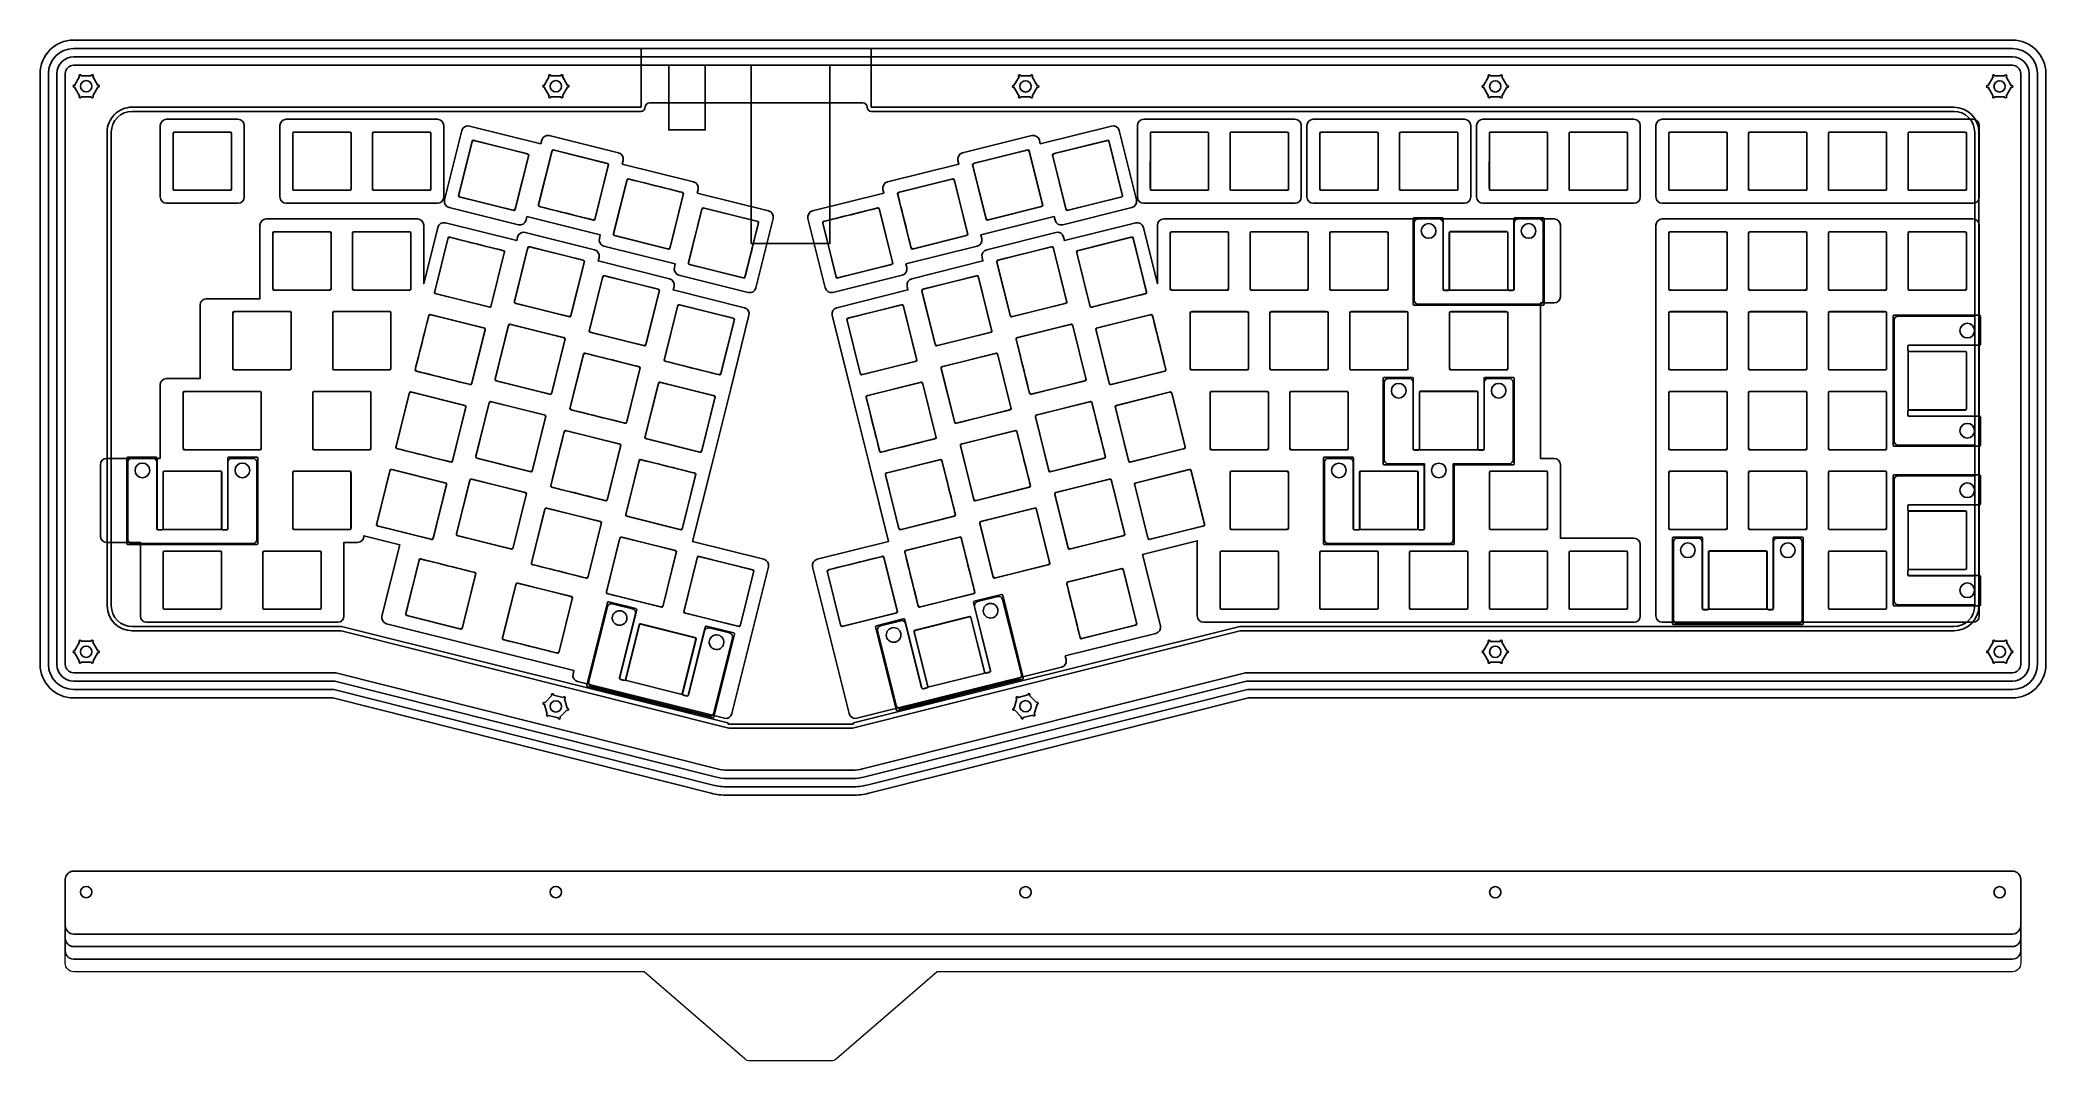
# Model space of a CAD drawing. Header units: millimetres. Extents: x -8 to 471, y -62 to 182.
import ezdxf

# ---------------------------------------------------------------- set-up
doc = ezdxf.new("R2010")
doc.units = ezdxf.units.MM
doc.header["$MEASUREMENT"] = 0
for name, color, linetype in [('1 Riser', 7, 'Continuous'), ('2 Riser', 7, 'Continuous'), ('3 Riser', 7, 'Continuous'), ('4 Riser', 7, 'Continuous'), ('Bot Keycaps', 7, 'Continuous'), ('Bot Spacer', 7, 'Continuous'), ('Bottom', 7, 'Continuous'), ('Foam Bottom', 7, 'Continuous'), ('Foam Plate', 7, 'Continuous'), ('Mid Keycaps', 7, 'Continuous'), ('Plate 13.9mm', 7, 'Continuous'), ('Top Keycaps', 7, 'Continuous'), ('Top Spacer', 7, 'Continuous')]:
    doc.layers.add(name, color=color, linetype=linetype)

# ---------------------------------------------------------------- blocks, each defined once
blk = doc.blocks.new('block 2')
at = {"layer": 'Foam Bottom', "color": 52, "lineweight": 25, "true_color": 0xc2c200}
for points in [[(289.84, 65.36), (289.83, 65.12), (289.63, 64.93), (289.39, 64.93), (289.39, 64.93), (289.4, 64.92), (289.4, 64.92), (289.4, 64.92), (276.39, 64.93), (276.39, 64.93), (276.38, 64.93), (276.38, 64.93), (276.37, 64.93), (276.13, 64.93), (275.94, 65.13), (275.94, 65.38), (275.94, 65.38), (275.94, 65.39), (275.94, 65.39), (275.94, 65.39), (275.94, 78.36), (275.94, 78.36), (275.94, 78.37), (275.94, 78.37), (275.94, 78.38), (275.94, 78.62), (276.14, 78.83), (276.39, 78.83), (276.39, 78.83), (276.4, 78.83), (276.4, 78.83), (276.4, 78.83), (289.39, 78.83), (289.39, 78.83), (289.63, 78.83), (289.83, 78.63), (289.84, 78.39), (289.84, 78.39), (289.84, 78.38), (289.84, 78.38), (289.84, 78.38), (289.84, 65.38), (289.84, 65.38), (289.84, 65.37), (289.84, 65.37), (289.84, 65.36)], [(351.75, 65.36), (351.74, 65.12), (351.55, 64.93), (351.3, 64.93), (351.3, 64.93), (351.32, 64.92), (351.32, 64.92), (351.32, 64.92), (338.3, 64.93), (338.3, 64.93), (338.29, 64.93), (338.29, 64.93), (338.29, 64.93), (338.04, 64.93), (337.85, 65.13), (337.85, 65.38), (337.85, 65.38), (337.85, 65.39), (337.85, 65.39), (337.85, 65.39), (337.85, 78.36), (337.85, 78.36), (337.85, 78.37), (337.85, 78.37), (337.85, 78.38), (337.85, 78.62), (338.05, 78.83), (338.3, 78.83), (338.31, 78.83), (338.31, 78.83), (338.32, 78.83), (338.32, 78.83), (351.3, 78.83), (351.3, 78.83), (351.54, 78.83), (351.74, 78.63), (351.75, 78.39), (351.75, 78.39), (351.75, 78.38), (351.75, 78.38), (351.75, 78.38), (351.75, 65.38), (351.75, 65.38), (351.75, 65.37), (351.75, 65.37), (351.75, 65.36)]]:
    blk.add_open_spline(points, degree=3, knots=[0, 0, 0, 0, 1, 1, 1, 2, 2, 2, 3, 3, 3, 4, 4, 4, 5, 5, 5, 6, 6, 6, 7, 7, 7, 8, 8, 8, 9, 9, 9, 10, 10, 10, 11, 11, 11, 12, 12, 12, 13, 13, 13, 14, 14, 14, 15, 15, 15, 15], dxfattribs=at)
blk = doc.blocks.new('block 4')
at = {"layer": 'Foam Bottom', "color": 93, "lineweight": 25, "true_color": 0x53b848}
for points, knots in [([(317.94, 98.06), (317.94, 99.02), (317.16, 99.81), (316.19, 99.81), (315.23, 99.81), (314.44, 99.02), (314.44, 98.06), (314.44, 97.09), (315.23, 96.31), (316.19, 96.31), (317.16, 96.31), (317.94, 97.09), (317.94, 98.06)], [0, 0, 0, 0, 1, 1, 1, 2, 2, 2, 3, 3, 3, 4, 4, 4, 4]), ([(321.43, 83.96), (321.29, 83.96), (321.18, 84.07), (321.18, 84.21), (321.18, 84.21), (321.18, 97.61), (321.18, 97.61), (321.18, 97.74), (321.29, 97.86), (321.43, 97.86), (321.43, 97.86), (334.83, 97.86), (334.83, 97.86), (334.97, 97.86), (335.08, 97.74), (335.08, 97.61), (335.08, 97.61), (335.08, 84.21), (335.08, 84.21), (335.08, 84.07), (334.97, 83.96), (334.83, 83.96), (334.83, 83.96), (321.43, 83.96), (321.43, 83.96)], [0, 0, 0, 0, 1, 1, 1, 2, 2, 2, 3, 3, 3, 4, 4, 4, 5, 5, 5, 6, 6, 6, 7, 7, 7, 8, 8, 8, 8]), ([(341.82, 98.06), (341.82, 99.02), (341.04, 99.81), (340.07, 99.81), (339.1, 99.81), (338.32, 99.02), (338.32, 98.06), (338.32, 97.09), (339.1, 96.31), (340.07, 96.31), (341.04, 96.31), (341.82, 97.09), (341.82, 98.06)], [0, 0, 0, 0, 1, 1, 1, 2, 2, 2, 3, 3, 3, 4, 4, 4, 4])]:
    blk.add_open_spline(points, degree=3, knots=knots, dxfattribs=at)
blk = doc.blocks.new('block 5')
at = {"layer": 'Foam Bottom', "color": 93, "lineweight": 25, "true_color": 0x53b848}
for points, knots in [([(303.66, 79.02), (303.66, 79.99), (302.87, 80.77), (301.91, 80.77), (300.94, 80.77), (300.16, 79.99), (300.16, 79.02), (300.16, 78.06), (300.94, 77.27), (301.91, 77.27), (302.87, 77.27), (303.66, 78.06), (303.66, 79.02)], [0, 0, 0, 0, 1, 1, 1, 2, 2, 2, 3, 3, 3, 4, 4, 4, 4]), ([(307.14, 64.92), (307.01, 64.92), (306.89, 65.03), (306.89, 65.17), (306.89, 65.17), (306.89, 78.57), (306.89, 78.57), (306.89, 78.71), (307.01, 78.82), (307.14, 78.82), (307.14, 78.82), (320.54, 78.82), (320.54, 78.82), (320.68, 78.82), (320.79, 78.71), (320.79, 78.57), (320.79, 78.57), (320.79, 65.17), (320.79, 65.17), (320.79, 65.03), (320.68, 64.92), (320.54, 64.92), (320.54, 64.92), (307.14, 64.92), (307.14, 64.92)], [0, 0, 0, 0, 1, 1, 1, 2, 2, 2, 3, 3, 3, 4, 4, 4, 5, 5, 5, 6, 6, 6, 7, 7, 7, 8, 8, 8, 8]), ([(327.53, 79.02), (327.53, 79.99), (326.75, 80.77), (325.78, 80.77), (324.81, 80.77), (324.03, 79.99), (324.03, 79.02), (324.03, 78.06), (324.81, 77.27), (325.78, 77.27), (326.75, 77.27), (327.53, 78.06), (327.53, 79.02)], [0, 0, 0, 0, 1, 1, 1, 2, 2, 2, 3, 3, 3, 4, 4, 4, 4])]:
    blk.add_open_spline(points, degree=3, knots=knots, dxfattribs=at)
blk = doc.blocks.new('block 6')
at = {"layer": 'Foam Bottom', "color": 93, "lineweight": 25, "true_color": 0x53b848}
for points, knots in [([(325.09, 136.18), (325.09, 137.14), (324.3, 137.93), (323.34, 137.93), (322.37, 137.93), (321.59, 137.14), (321.59, 136.18), (321.59, 135.21), (322.37, 134.43), (323.34, 134.43), (324.3, 134.43), (325.09, 135.21), (325.09, 136.18)], [0, 0, 0, 0, 1, 1, 1, 2, 2, 2, 3, 3, 3, 4, 4, 4, 4]), ([(328.57, 122.08), (328.44, 122.08), (328.32, 122.19), (328.32, 122.33), (328.32, 122.33), (328.32, 135.73), (328.32, 135.73), (328.32, 135.87), (328.44, 135.98), (328.57, 135.98), (328.57, 135.98), (341.97, 135.98), (341.97, 135.98), (342.11, 135.98), (342.22, 135.87), (342.22, 135.73), (342.22, 135.73), (342.22, 122.33), (342.22, 122.33), (342.22, 122.19), (342.11, 122.08), (341.97, 122.08), (341.97, 122.08), (328.57, 122.08), (328.57, 122.08)], [0, 0, 0, 0, 1, 1, 1, 2, 2, 2, 3, 3, 3, 4, 4, 4, 5, 5, 5, 6, 6, 6, 7, 7, 7, 8, 8, 8, 8]), ([(348.96, 136.18), (348.96, 137.14), (348.18, 137.93), (347.21, 137.93), (346.25, 137.93), (345.46, 137.14), (345.46, 136.18), (345.46, 135.21), (346.25, 134.43), (347.21, 134.43), (348.18, 134.43), (348.96, 135.21), (348.96, 136.18)], [0, 0, 0, 0, 1, 1, 1, 2, 2, 2, 3, 3, 3, 4, 4, 4, 4])]:
    blk.add_open_spline(points, degree=3, knots=knots, dxfattribs=at)
blk = doc.blocks.new('block 7')
at = {"layer": 'Foam Bottom', "color": 93, "lineweight": 25, "true_color": 0x53b848}
for points, knots in [([(387, 59.97), (387, 60.94), (386.22, 61.72), (385.25, 61.72), (384.28, 61.72), (383.5, 60.94), (383.5, 59.97), (383.5, 59.01), (384.28, 58.22), (385.25, 58.22), (386.22, 58.22), (387, 59.01), (387, 59.97)], [0, 0, 0, 0, 1, 1, 1, 2, 2, 2, 3, 3, 3, 4, 4, 4, 4]), ([(390.49, 45.87), (390.35, 45.87), (390.24, 45.98), (390.24, 46.12), (390.24, 46.12), (390.24, 59.52), (390.24, 59.52), (390.24, 59.66), (390.35, 59.77), (390.49, 59.77), (390.49, 59.77), (403.89, 59.77), (403.89, 59.77), (404.02, 59.77), (404.14, 59.66), (404.14, 59.52), (404.14, 59.52), (404.14, 46.12), (404.14, 46.12), (404.14, 45.98), (404.02, 45.87), (403.89, 45.87), (403.89, 45.87), (390.49, 45.87), (390.49, 45.87)], [0, 0, 0, 0, 1, 1, 1, 2, 2, 2, 3, 3, 3, 4, 4, 4, 5, 5, 5, 6, 6, 6, 7, 7, 7, 8, 8, 8, 8]), ([(410.87, 59.97), (410.87, 60.94), (410.09, 61.72), (409.12, 61.72), (408.16, 61.72), (407.37, 60.94), (407.37, 59.97), (407.37, 59.01), (408.16, 58.22), (409.12, 58.22), (410.09, 58.22), (410.87, 59.01), (410.87, 59.97)], [0, 0, 0, 0, 1, 1, 1, 2, 2, 2, 3, 3, 3, 4, 4, 4, 4])]:
    blk.add_open_spline(points, degree=3, knots=knots, dxfattribs=at)
blk = doc.blocks.new('block 8')
at = {"layer": 'Foam Bottom', "color": 93, "lineweight": 25, "true_color": 0x53b848}
for points, knots in [([(17.92, 79.03), (17.92, 79.99), (17.14, 80.78), (16.17, 80.78), (15.2, 80.78), (14.42, 79.99), (14.42, 79.03), (14.42, 78.06), (15.2, 77.28), (16.17, 77.28), (17.14, 77.28), (17.92, 78.06), (17.92, 79.03)], [0, 0, 0, 0, 1, 1, 1, 2, 2, 2, 3, 3, 3, 4, 4, 4, 4]), ([(21.41, 64.92), (21.27, 64.92), (21.16, 65.04), (21.16, 65.17), (21.16, 65.17), (21.16, 78.57), (21.16, 78.57), (21.16, 78.71), (21.27, 78.83), (21.41, 78.83), (21.41, 78.83), (34.81, 78.83), (34.81, 78.83), (34.95, 78.83), (35.06, 78.71), (35.06, 78.57), (35.06, 78.57), (35.06, 65.17), (35.06, 65.17), (35.06, 65.04), (34.95, 64.92), (34.81, 64.92), (34.81, 64.92), (21.41, 64.92), (21.41, 64.92)], [0, 0, 0, 0, 1, 1, 1, 2, 2, 2, 3, 3, 3, 4, 4, 4, 5, 5, 5, 6, 6, 6, 7, 7, 7, 8, 8, 8, 8]), ([(41.8, 79.03), (41.8, 79.99), (41.01, 80.78), (40.05, 80.78), (39.08, 80.78), (38.3, 79.99), (38.3, 79.03), (38.3, 78.06), (39.08, 77.28), (40.05, 77.28), (41.01, 77.28), (41.8, 78.06), (41.8, 79.03)], [0, 0, 0, 0, 1, 1, 1, 2, 2, 2, 3, 3, 3, 4, 4, 4, 4])]:
    blk.add_open_spline(points, degree=3, knots=knots, dxfattribs=at)
blk = doc.blocks.new('block 9')
at = {"layer": 'Foam Bottom', "color": 93, "lineweight": 25, "true_color": 0x53b848}
for points, knots in [([(451.96, 72.54), (452.93, 72.54), (453.71, 73.32), (453.71, 74.29), (453.71, 75.25), (452.93, 76.04), (451.96, 76.04), (451, 76.04), (450.21, 75.25), (450.21, 74.29), (450.21, 73.32), (451, 72.54), (451.96, 72.54)], [0, 0, 0, 0, 1, 1, 1, 2, 2, 2, 3, 3, 3, 4, 4, 4, 4]), ([(437.86, 69.05), (437.86, 69.19), (437.97, 69.3), (438.11, 69.3), (438.11, 69.3), (451.51, 69.3), (451.51, 69.3), (451.65, 69.3), (451.76, 69.19), (451.76, 69.05), (451.76, 69.05), (451.76, 55.65), (451.76, 55.65), (451.76, 55.51), (451.65, 55.4), (451.51, 55.4), (451.51, 55.4), (438.11, 55.4), (438.11, 55.4), (437.97, 55.4), (437.86, 55.51), (437.86, 55.65), (437.86, 55.65), (437.86, 69.05), (437.86, 69.05)], [0, 0, 0, 0, 1, 1, 1, 2, 2, 2, 3, 3, 3, 4, 4, 4, 5, 5, 5, 6, 6, 6, 7, 7, 7, 8, 8, 8, 8]), ([(451.96, 48.66), (452.93, 48.66), (453.71, 49.45), (453.71, 50.41), (453.71, 51.38), (452.93, 52.16), (451.96, 52.16), (451, 52.16), (450.21, 51.38), (450.21, 50.41), (450.21, 49.45), (451, 48.66), (451.96, 48.66)], [0, 0, 0, 0, 1, 1, 1, 2, 2, 2, 3, 3, 3, 4, 4, 4, 4])]:
    blk.add_open_spline(points, degree=3, knots=knots, dxfattribs=at)
blk = doc.blocks.new('block 10')
at = {"layer": 'Foam Bottom', "color": 93, "lineweight": 25, "true_color": 0x53b848}
for points, knots in [([(451.96, 110.64), (452.93, 110.64), (453.71, 111.42), (453.71, 112.39), (453.71, 113.35), (452.93, 114.14), (451.96, 114.14), (451, 114.14), (450.21, 113.35), (450.21, 112.39), (450.21, 111.42), (451, 110.64), (451.96, 110.64)], [0, 0, 0, 0, 1, 1, 1, 2, 2, 2, 3, 3, 3, 4, 4, 4, 4]), ([(437.86, 107.15), (437.86, 107.29), (437.97, 107.4), (438.11, 107.4), (438.11, 107.4), (451.51, 107.4), (451.51, 107.4), (451.65, 107.4), (451.76, 107.29), (451.76, 107.15), (451.76, 107.15), (451.76, 93.75), (451.76, 93.75), (451.76, 93.61), (451.65, 93.5), (451.51, 93.5), (451.51, 93.5), (438.11, 93.5), (438.11, 93.5), (437.97, 93.5), (437.86, 93.61), (437.86, 93.75), (437.86, 93.75), (437.86, 107.15), (437.86, 107.15)], [0, 0, 0, 0, 1, 1, 1, 2, 2, 2, 3, 3, 3, 4, 4, 4, 5, 5, 5, 6, 6, 6, 7, 7, 7, 8, 8, 8, 8]), ([(451.96, 86.76), (452.93, 86.76), (453.71, 87.55), (453.71, 88.51), (453.71, 89.48), (452.93, 90.26), (451.96, 90.26), (451, 90.26), (450.21, 89.48), (450.21, 88.51), (450.21, 87.55), (451, 86.76), (451.96, 86.76)], [0, 0, 0, 0, 1, 1, 1, 2, 2, 2, 3, 3, 3, 4, 4, 4, 4])]:
    blk.add_open_spline(points, degree=3, knots=knots, dxfattribs=at)
blk = doc.blocks.new('block 11')
at = {"layer": 'Foam Bottom', "color": 93, "lineweight": 25, "true_color": 0x53b848}
for points, knots in [([(204.06, 27.34), (203.93, 27.31), (203.79, 27.39), (203.76, 27.52), (203.76, 27.52), (200.52, 40.52), (200.52, 40.52), (200.49, 40.66), (200.57, 40.79), (200.7, 40.83), (200.7, 40.83), (213.7, 44.07), (213.7, 44.07), (213.84, 44.1), (213.97, 44.02), (214.01, 43.89), (214.01, 43.89), (217.25, 30.88), (217.25, 30.88), (217.28, 30.75), (217.2, 30.61), (217.07, 30.58), (217.07, 30.58), (204.06, 27.34), (204.06, 27.34)], [0, 0, 0, 0, 1, 1, 1, 2, 2, 2, 3, 3, 3, 4, 4, 4, 5, 5, 5, 6, 6, 6, 7, 7, 7, 8, 8, 8, 8]), ([(220.43, 45.95), (220.2, 46.89), (219.25, 47.46), (218.31, 47.23), (217.38, 46.99), (216.8, 46.04), (217.04, 45.11), (217.27, 44.17), (218.22, 43.6), (219.16, 43.83), (220.1, 44.07), (220.67, 45.02), (220.43, 45.95)], [0, 0, 0, 0, 1, 1, 1, 2, 2, 2, 3, 3, 3, 4, 4, 4, 4]), ([(197.27, 40.18), (197.03, 41.12), (196.08, 41.69), (195.15, 41.45), (194.21, 41.22), (193.64, 40.27), (193.87, 39.33), (194.11, 38.39), (195.06, 37.82), (195.99, 38.06), (196.93, 38.29), (197.5, 39.24), (197.27, 40.18)], [0, 0, 0, 0, 1, 1, 1, 2, 2, 2, 3, 3, 3, 4, 4, 4, 4])]:
    blk.add_open_spline(points, degree=3, knots=knots, dxfattribs=at)
blk = doc.blocks.new('block 12')
at = {"layer": 'Foam Bottom', "color": 93, "lineweight": 25, "true_color": 0x53b848}
for points, knots in [([(131.83, 43.38), (132.06, 44.31), (131.49, 45.26), (130.55, 45.5), (129.62, 45.73), (128.67, 45.16), (128.43, 44.22), (128.2, 43.29), (128.77, 42.34), (129.71, 42.1), (130.64, 41.87), (131.59, 42.44), (131.83, 43.38)], [0, 0, 0, 0, 1, 1, 1, 2, 2, 2, 3, 3, 3, 4, 4, 4, 4]), ([(131.8, 28.85), (131.67, 28.88), (131.59, 29.02), (131.62, 29.15), (131.62, 29.15), (134.86, 42.16), (134.86, 42.16), (134.89, 42.29), (135.03, 42.37), (135.16, 42.34), (135.16, 42.34), (148.17, 39.1), (148.17, 39.1), (148.3, 39.06), (148.38, 38.93), (148.35, 38.79), (148.35, 38.79), (145.11, 25.79), (145.11, 25.79), (145.07, 25.66), (144.94, 25.58), (144.8, 25.61), (144.8, 25.61), (131.8, 28.85), (131.8, 28.85)], [0, 0, 0, 0, 1, 1, 1, 2, 2, 2, 3, 3, 3, 4, 4, 4, 5, 5, 5, 6, 6, 6, 7, 7, 7, 8, 8, 8, 8]), ([(154.99, 37.6), (155.23, 38.54), (154.66, 39.49), (153.72, 39.72), (152.78, 39.96), (151.83, 39.38), (151.6, 38.45), (151.36, 37.51), (151.94, 36.56), (152.87, 36.33), (153.81, 36.09), (154.76, 36.66), (154.99, 37.6)], [0, 0, 0, 0, 1, 1, 1, 2, 2, 2, 3, 3, 3, 4, 4, 4, 4])]:
    blk.add_open_spline(points, degree=3, knots=knots, dxfattribs=at)
blk = doc.blocks.new('block 3')
at = {"layer": 'Foam Bottom'}
for name in ['block 6', 'block 10', 'block 4', 'block 8', 'block 5', 'block 9', 'block 7', 'block 12', 'block 11']:
    blk.add_blockref(name, (0, 0), dxfattribs=at)
blk = doc.blocks.new('block 13')
at = {"layer": 'Foam Plate', "color": 52, "lineweight": 25, "true_color": 0xc2c200}
for points in [[(289.84, 65.36), (289.83, 65.12), (289.63, 64.93), (289.39, 64.93), (289.39, 64.93), (289.4, 64.92), (289.4, 64.92), (289.4, 64.92), (276.39, 64.93), (276.39, 64.93), (276.38, 64.93), (276.38, 64.93), (276.37, 64.93), (276.13, 64.93), (275.94, 65.13), (275.94, 65.38), (275.94, 65.38), (275.94, 65.39), (275.94, 65.39), (275.94, 65.39), (275.94, 78.36), (275.94, 78.36), (275.94, 78.37), (275.94, 78.37), (275.94, 78.38), (275.94, 78.62), (276.14, 78.83), (276.39, 78.83), (276.39, 78.83), (276.4, 78.83), (276.4, 78.83), (276.4, 78.83), (289.39, 78.83), (289.39, 78.83), (289.63, 78.83), (289.83, 78.63), (289.84, 78.39), (289.84, 78.39), (289.84, 78.38), (289.84, 78.38), (289.84, 78.38), (289.84, 65.38), (289.84, 65.38), (289.84, 65.37), (289.84, 65.37), (289.84, 65.36)], [(351.75, 65.36), (351.74, 65.12), (351.55, 64.93), (351.3, 64.93), (351.3, 64.93), (351.32, 64.92), (351.32, 64.92), (351.32, 64.92), (338.3, 64.93), (338.3, 64.93), (338.29, 64.93), (338.29, 64.93), (338.29, 64.93), (338.04, 64.93), (337.85, 65.13), (337.85, 65.38), (337.85, 65.38), (337.85, 65.39), (337.85, 65.39), (337.85, 65.39), (337.85, 78.36), (337.85, 78.36), (337.85, 78.37), (337.85, 78.37), (337.85, 78.38), (337.85, 78.62), (338.05, 78.83), (338.3, 78.83), (338.31, 78.83), (338.31, 78.83), (338.32, 78.83), (338.32, 78.83), (351.3, 78.83), (351.3, 78.83), (351.54, 78.83), (351.74, 78.63), (351.75, 78.39), (351.75, 78.39), (351.75, 78.38), (351.75, 78.38), (351.75, 78.38), (351.75, 65.38), (351.75, 65.38), (351.75, 65.37), (351.75, 65.37), (351.75, 65.36)]]:
    blk.add_open_spline(points, degree=3, knots=[0, 0, 0, 0, 1, 1, 1, 2, 2, 2, 3, 3, 3, 4, 4, 4, 5, 5, 5, 6, 6, 6, 7, 7, 7, 8, 8, 8, 9, 9, 9, 10, 10, 10, 11, 11, 11, 12, 12, 12, 13, 13, 13, 14, 14, 14, 15, 15, 15, 15], dxfattribs=at)
blk = doc.blocks.new('block 14')
at = {"layer": '4 Riser', "color": 7, "lineweight": 25, "true_color": 0xffffff}
blk.add_open_spline([(2.75, -22.98), (3.49, -22.98), (4.1, -22.37), (4.1, -21.63), (4.1, -20.89), (3.49, -20.28), (2.75, -20.28), (2.01, -20.28), (1.4, -20.89), (1.4, -21.63), (1.4, -22.37), (2.01, -22.98), (2.75, -22.98)], degree=3, knots=[0, 0, 0, 0, 1, 1, 1, 2, 2, 2, 3, 3, 3, 4, 4, 4, 4], dxfattribs=at)
blk = doc.blocks.new('block 15')
at = {"layer": '4 Riser', "color": 7, "lineweight": 25, "true_color": 0xffffff}
blk.add_open_spline([(459.7, -23.03), (460.45, -23.03), (461.05, -22.42), (461.05, -21.68), (461.05, -20.94), (460.45, -20.33), (459.7, -20.33), (458.96, -20.33), (458.35, -20.94), (458.35, -21.68), (458.35, -22.42), (458.96, -23.03), (459.7, -23.03)], degree=3, knots=[0, 0, 0, 0, 1, 1, 1, 2, 2, 2, 3, 3, 3, 4, 4, 4, 4], dxfattribs=at)
blk = doc.blocks.new('block 16')
at = {"layer": '4 Riser', "color": 7, "lineweight": 25, "true_color": 0xffffff}
blk.add_open_spline([(339.25, -23.03), (339.99, -23.03), (340.6, -22.42), (340.6, -21.68), (340.6, -20.94), (339.99, -20.33), (339.25, -20.33), (338.5, -20.33), (337.9, -20.94), (337.9, -21.68), (337.9, -22.42), (338.5, -23.03), (339.25, -23.03)], degree=3, knots=[0, 0, 0, 0, 1, 1, 1, 2, 2, 2, 3, 3, 3, 4, 4, 4, 4], dxfattribs=at)
blk = doc.blocks.new('block 17')
at = {"layer": '4 Riser', "color": 7, "lineweight": 25, "true_color": 0xffffff}
blk.add_open_spline([(227.08, -23.03), (227.82, -23.03), (228.43, -22.42), (228.43, -21.68), (228.43, -20.94), (227.82, -20.33), (227.08, -20.33), (226.34, -20.33), (225.73, -20.94), (225.73, -21.68), (225.73, -22.42), (226.34, -23.03), (227.08, -23.03)], degree=3, knots=[0, 0, 0, 0, 1, 1, 1, 2, 2, 2, 3, 3, 3, 4, 4, 4, 4], dxfattribs=at)
blk = doc.blocks.new('block 18')
at = {"layer": '4 Riser', "color": 7, "lineweight": 25, "true_color": 0xffffff}
blk.add_open_spline([(114.92, -22.98), (115.66, -22.98), (116.27, -22.37), (116.27, -21.63), (116.27, -20.89), (115.66, -20.28), (114.92, -20.28), (114.17, -20.28), (113.57, -20.89), (113.57, -21.63), (113.57, -22.37), (114.17, -22.98), (114.92, -22.98)], degree=3, knots=[0, 0, 0, 0, 1, 1, 1, 2, 2, 2, 3, 3, 3, 4, 4, 4, 4], dxfattribs=at)
blk = doc.blocks.new('block 19')
at = {"layer": '3 Riser', "color": 52, "lineweight": 25, "true_color": 0xc2c200}
blk.add_open_spline([(462.75, -37.63), (463.86, -37.63), (464.75, -36.74), (464.75, -35.63), (464.75, -35.63), (464.75, -18.63), (464.75, -18.63), (464.75, -17.53), (463.86, -16.63), (462.75, -16.63), (462.75, -16.63), (-0.25, -16.63), (-0.25, -16.63), (-1.35, -16.63), (-2.25, -17.53), (-2.25, -18.63), (-2.25, -18.63), (-2.25, -35.63), (-2.25, -35.63), (-2.25, -36.74), (-1.35, -37.63), (-0.25, -37.63), (-0.25, -37.63), (462.75, -37.63), (462.75, -37.63)], degree=3, knots=[0, 0, 0, 0, 1, 1, 1, 2, 2, 2, 3, 3, 3, 4, 4, 4, 5, 5, 5, 6, 6, 6, 7, 7, 7, 8, 8, 8, 8], dxfattribs=at)
blk = doc.blocks.new('block 20')
at = {"layer": '3 Riser', "color": 7, "lineweight": 25, "true_color": 0xffffff}
blk.add_open_spline([(2.75, -22.98), (3.49, -22.98), (4.1, -22.37), (4.1, -21.63), (4.1, -20.89), (3.49, -20.28), (2.75, -20.28), (2.01, -20.28), (1.4, -20.89), (1.4, -21.63), (1.4, -22.37), (2.01, -22.98), (2.75, -22.98)], degree=3, knots=[0, 0, 0, 0, 1, 1, 1, 2, 2, 2, 3, 3, 3, 4, 4, 4, 4], dxfattribs=at)
blk = doc.blocks.new('block 21')
at = {"layer": '3 Riser', "color": 7, "lineweight": 25, "true_color": 0xffffff}
blk.add_open_spline([(459.7, -23.03), (460.45, -23.03), (461.05, -22.42), (461.05, -21.68), (461.05, -20.94), (460.45, -20.33), (459.7, -20.33), (458.96, -20.33), (458.35, -20.94), (458.35, -21.68), (458.35, -22.42), (458.96, -23.03), (459.7, -23.03)], degree=3, knots=[0, 0, 0, 0, 1, 1, 1, 2, 2, 2, 3, 3, 3, 4, 4, 4, 4], dxfattribs=at)
blk = doc.blocks.new('block 22')
at = {"layer": '3 Riser', "color": 7, "lineweight": 25, "true_color": 0xffffff}
blk.add_open_spline([(339.25, -23.03), (339.99, -23.03), (340.6, -22.42), (340.6, -21.68), (340.6, -20.94), (339.99, -20.33), (339.25, -20.33), (338.5, -20.33), (337.9, -20.94), (337.9, -21.68), (337.9, -22.42), (338.5, -23.03), (339.25, -23.03)], degree=3, knots=[0, 0, 0, 0, 1, 1, 1, 2, 2, 2, 3, 3, 3, 4, 4, 4, 4], dxfattribs=at)
blk = doc.blocks.new('block 23')
at = {"layer": '3 Riser', "color": 7, "lineweight": 25, "true_color": 0xffffff}
blk.add_open_spline([(227.08, -23.03), (227.82, -23.03), (228.43, -22.42), (228.43, -21.68), (228.43, -20.94), (227.82, -20.33), (227.08, -20.33), (226.34, -20.33), (225.73, -20.94), (225.73, -21.68), (225.73, -22.42), (226.34, -23.03), (227.08, -23.03)], degree=3, knots=[0, 0, 0, 0, 1, 1, 1, 2, 2, 2, 3, 3, 3, 4, 4, 4, 4], dxfattribs=at)
blk = doc.blocks.new('block 24')
at = {"layer": '3 Riser', "color": 7, "lineweight": 25, "true_color": 0xffffff}
blk.add_open_spline([(114.92, -22.98), (115.66, -22.98), (116.27, -22.37), (116.27, -21.63), (116.27, -20.89), (115.66, -20.28), (114.92, -20.28), (114.17, -20.28), (113.57, -20.89), (113.57, -21.63), (113.57, -22.37), (114.17, -22.98), (114.92, -22.98)], degree=3, knots=[0, 0, 0, 0, 1, 1, 1, 2, 2, 2, 3, 3, 3, 4, 4, 4, 4], dxfattribs=at)
blk = doc.blocks.new('block 25')
at = {"layer": '2 Riser', "color": 52, "lineweight": 25, "true_color": 0xc2c200}
blk.add_open_spline([(462.75, -34.63), (463.86, -34.63), (464.75, -33.74), (464.75, -32.63), (464.75, -32.63), (464.75, -18.63), (464.75, -18.63), (464.75, -17.53), (463.86, -16.63), (462.75, -16.63), (462.75, -16.63), (-0.25, -16.63), (-0.25, -16.63), (-1.35, -16.63), (-2.25, -17.53), (-2.25, -18.63), (-2.25, -18.63), (-2.25, -32.63), (-2.25, -32.63), (-2.25, -33.74), (-1.35, -34.63), (-0.25, -34.63), (-0.25, -34.63), (462.75, -34.63), (462.75, -34.63)], degree=3, knots=[0, 0, 0, 0, 1, 1, 1, 2, 2, 2, 3, 3, 3, 4, 4, 4, 5, 5, 5, 6, 6, 6, 7, 7, 7, 8, 8, 8, 8], dxfattribs=at)
blk = doc.blocks.new('block 26')
at = {"layer": '2 Riser', "color": 7, "lineweight": 25, "true_color": 0xffffff}
blk.add_open_spline([(2.75, -22.98), (3.49, -22.98), (4.1, -22.37), (4.1, -21.63), (4.1, -20.89), (3.49, -20.28), (2.75, -20.28), (2.01, -20.28), (1.4, -20.89), (1.4, -21.63), (1.4, -22.37), (2.01, -22.98), (2.75, -22.98)], degree=3, knots=[0, 0, 0, 0, 1, 1, 1, 2, 2, 2, 3, 3, 3, 4, 4, 4, 4], dxfattribs=at)
blk = doc.blocks.new('block 27')
at = {"layer": '2 Riser', "color": 7, "lineweight": 25, "true_color": 0xffffff}
blk.add_open_spline([(459.7, -23.03), (460.45, -23.03), (461.05, -22.42), (461.05, -21.68), (461.05, -20.94), (460.45, -20.33), (459.7, -20.33), (458.96, -20.33), (458.35, -20.94), (458.35, -21.68), (458.35, -22.42), (458.96, -23.03), (459.7, -23.03)], degree=3, knots=[0, 0, 0, 0, 1, 1, 1, 2, 2, 2, 3, 3, 3, 4, 4, 4, 4], dxfattribs=at)
blk = doc.blocks.new('block 28')
at = {"layer": '2 Riser', "color": 7, "lineweight": 25, "true_color": 0xffffff}
blk.add_open_spline([(339.25, -23.03), (339.99, -23.03), (340.6, -22.42), (340.6, -21.68), (340.6, -20.94), (339.99, -20.33), (339.25, -20.33), (338.5, -20.33), (337.9, -20.94), (337.9, -21.68), (337.9, -22.42), (338.5, -23.03), (339.25, -23.03)], degree=3, knots=[0, 0, 0, 0, 1, 1, 1, 2, 2, 2, 3, 3, 3, 4, 4, 4, 4], dxfattribs=at)
blk = doc.blocks.new('block 29')
at = {"layer": '2 Riser', "color": 7, "lineweight": 25, "true_color": 0xffffff}
blk.add_open_spline([(227.08, -23.03), (227.82, -23.03), (228.43, -22.42), (228.43, -21.68), (228.43, -20.94), (227.82, -20.33), (227.08, -20.33), (226.34, -20.33), (225.73, -20.94), (225.73, -21.68), (225.73, -22.42), (226.34, -23.03), (227.08, -23.03)], degree=3, knots=[0, 0, 0, 0, 1, 1, 1, 2, 2, 2, 3, 3, 3, 4, 4, 4, 4], dxfattribs=at)
blk = doc.blocks.new('block 30')
at = {"layer": '2 Riser', "color": 7, "lineweight": 25, "true_color": 0xffffff}
blk.add_open_spline([(114.92, -22.98), (115.66, -22.98), (116.27, -22.37), (116.27, -21.63), (116.27, -20.89), (115.66, -20.28), (114.92, -20.28), (114.17, -20.28), (113.57, -20.89), (113.57, -21.63), (113.57, -22.37), (114.17, -22.98), (114.92, -22.98)], degree=3, knots=[0, 0, 0, 0, 1, 1, 1, 2, 2, 2, 3, 3, 3, 4, 4, 4, 4], dxfattribs=at)
blk = doc.blocks.new('block 31')
at = {"layer": '1 Riser', "color": 52, "lineweight": 25, "true_color": 0xc2c200}
blk.add_open_spline([(462.75, -31.63), (463.86, -31.63), (464.75, -30.74), (464.75, -29.63), (464.75, -29.63), (464.75, -18.63), (464.75, -18.63), (464.75, -17.53), (463.86, -16.63), (462.75, -16.63), (462.75, -16.63), (-0.25, -16.63), (-0.25, -16.63), (-1.35, -16.63), (-2.25, -17.53), (-2.25, -18.63), (-2.25, -18.63), (-2.25, -29.63), (-2.25, -29.63), (-2.25, -30.74), (-1.35, -31.63), (-0.25, -31.63), (-0.25, -31.63), (462.75, -31.63), (462.75, -31.63)], degree=3, knots=[0, 0, 0, 0, 1, 1, 1, 2, 2, 2, 3, 3, 3, 4, 4, 4, 5, 5, 5, 6, 6, 6, 7, 7, 7, 8, 8, 8, 8], dxfattribs=at)
blk = doc.blocks.new('block 32')
at = {"layer": '1 Riser', "color": 7, "lineweight": 25, "true_color": 0xffffff}
blk.add_open_spline([(2.75, -22.98), (3.49, -22.98), (4.1, -22.37), (4.1, -21.63), (4.1, -20.89), (3.49, -20.28), (2.75, -20.28), (2.01, -20.28), (1.4, -20.89), (1.4, -21.63), (1.4, -22.37), (2.01, -22.98), (2.75, -22.98)], degree=3, knots=[0, 0, 0, 0, 1, 1, 1, 2, 2, 2, 3, 3, 3, 4, 4, 4, 4], dxfattribs=at)
blk = doc.blocks.new('block 33')
at = {"layer": '1 Riser', "color": 7, "lineweight": 25, "true_color": 0xffffff}
blk.add_open_spline([(459.7, -23.03), (460.45, -23.03), (461.05, -22.42), (461.05, -21.68), (461.05, -20.94), (460.45, -20.33), (459.7, -20.33), (458.96, -20.33), (458.35, -20.94), (458.35, -21.68), (458.35, -22.42), (458.96, -23.03), (459.7, -23.03)], degree=3, knots=[0, 0, 0, 0, 1, 1, 1, 2, 2, 2, 3, 3, 3, 4, 4, 4, 4], dxfattribs=at)
blk = doc.blocks.new('block 34')
at = {"layer": '1 Riser', "color": 7, "lineweight": 25, "true_color": 0xffffff}
blk.add_open_spline([(339.25, -23.03), (339.99, -23.03), (340.6, -22.42), (340.6, -21.68), (340.6, -20.94), (339.99, -20.33), (339.25, -20.33), (338.5, -20.33), (337.9, -20.94), (337.9, -21.68), (337.9, -22.42), (338.5, -23.03), (339.25, -23.03)], degree=3, knots=[0, 0, 0, 0, 1, 1, 1, 2, 2, 2, 3, 3, 3, 4, 4, 4, 4], dxfattribs=at)
blk = doc.blocks.new('block 35')
at = {"layer": '1 Riser', "color": 7, "lineweight": 25, "true_color": 0xffffff}
blk.add_open_spline([(227.08, -23.03), (227.82, -23.03), (228.43, -22.42), (228.43, -21.68), (228.43, -20.94), (227.82, -20.33), (227.08, -20.33), (226.34, -20.33), (225.73, -20.94), (225.73, -21.68), (225.73, -22.42), (226.34, -23.03), (227.08, -23.03)], degree=3, knots=[0, 0, 0, 0, 1, 1, 1, 2, 2, 2, 3, 3, 3, 4, 4, 4, 4], dxfattribs=at)
blk = doc.blocks.new('block 36')
at = {"layer": '1 Riser', "color": 7, "lineweight": 25, "true_color": 0xffffff}
blk.add_open_spline([(114.92, -22.98), (115.66, -22.98), (116.27, -22.37), (116.27, -21.63), (116.27, -20.89), (115.66, -20.28), (114.92, -20.28), (114.17, -20.28), (113.57, -20.89), (113.57, -21.63), (113.57, -22.37), (114.17, -22.98), (114.92, -22.98)], degree=3, knots=[0, 0, 0, 0, 1, 1, 1, 2, 2, 2, 3, 3, 3, 4, 4, 4, 4], dxfattribs=at)
blk = doc.blocks.new('block 37')
at = {"layer": 'Bottom', "color": 7, "lineweight": 25, "true_color": 0xffffff}
blk.add_open_spline([(2.75, 169.39), (3.49, 169.39), (4.1, 170), (4.1, 170.74), (4.1, 171.48), (3.49, 172.09), (2.75, 172.09), (2.01, 172.09), (1.4, 171.48), (1.4, 170.74), (1.4, 170), (2.01, 169.39), (2.75, 169.39)], degree=3, knots=[0, 0, 0, 0, 1, 1, 1, 2, 2, 2, 3, 3, 3, 4, 4, 4, 4], dxfattribs=at)
blk = doc.blocks.new('block 38')
at = {"layer": 'Bottom', "color": 7, "lineweight": 25, "true_color": 0xffffff}
blk.add_open_spline([(2.75, 34.39), (3.49, 34.39), (4.1, 35), (4.1, 35.74), (4.1, 36.48), (3.49, 37.09), (2.75, 37.09), (2.01, 37.09), (1.4, 36.48), (1.4, 35.74), (1.4, 35), (2.01, 34.39), (2.75, 34.39)], degree=3, knots=[0, 0, 0, 0, 1, 1, 1, 2, 2, 2, 3, 3, 3, 4, 4, 4, 4], dxfattribs=at)
blk = doc.blocks.new('block 39')
at = {"layer": 'Bottom', "color": 7, "lineweight": 25, "true_color": 0xffffff}
blk.add_open_spline([(114.92, 21.35), (115.66, 21.35), (116.27, 21.95), (116.27, 22.7), (116.27, 23.44), (115.66, 24.05), (114.92, 24.05), (114.17, 24.05), (113.57, 23.44), (113.57, 22.7), (113.57, 21.95), (114.17, 21.35), (114.92, 21.35)], degree=3, knots=[0, 0, 0, 0, 1, 1, 1, 2, 2, 2, 3, 3, 3, 4, 4, 4, 4], dxfattribs=at)
blk = doc.blocks.new('block 40')
at = {"layer": 'Bottom', "color": 7, "lineweight": 25, "true_color": 0xffffff}
blk.add_open_spline([(227.08, 21.38), (227.82, 21.38), (228.43, 21.98), (228.43, 22.73), (228.43, 23.47), (227.82, 24.08), (227.08, 24.08), (226.34, 24.08), (225.73, 23.47), (225.73, 22.73), (225.73, 21.98), (226.34, 21.38), (227.08, 21.38)], degree=3, knots=[0, 0, 0, 0, 1, 1, 1, 2, 2, 2, 3, 3, 3, 4, 4, 4, 4], dxfattribs=at)
blk = doc.blocks.new('block 41')
at = {"layer": 'Bottom', "color": 7, "lineweight": 25, "true_color": 0xffffff}
blk.add_open_spline([(339.25, 34.38), (339.99, 34.38), (340.6, 34.99), (340.6, 35.73), (340.6, 36.47), (339.99, 37.08), (339.25, 37.08), (338.5, 37.08), (337.9, 36.47), (337.9, 35.73), (337.9, 34.99), (338.5, 34.38), (339.25, 34.38)], degree=3, knots=[0, 0, 0, 0, 1, 1, 1, 2, 2, 2, 3, 3, 3, 4, 4, 4, 4], dxfattribs=at)
blk = doc.blocks.new('block 42')
at = {"layer": 'Bottom', "color": 7, "lineweight": 25, "true_color": 0xffffff}
blk.add_open_spline([(459.75, 34.39), (460.49, 34.39), (461.1, 35), (461.1, 35.74), (461.1, 36.48), (460.49, 37.09), (459.75, 37.09), (459.01, 37.09), (458.4, 36.48), (458.4, 35.74), (458.4, 35), (459.01, 34.39), (459.75, 34.39)], degree=3, knots=[0, 0, 0, 0, 1, 1, 1, 2, 2, 2, 3, 3, 3, 4, 4, 4, 4], dxfattribs=at)
blk = doc.blocks.new('block 43')
at = {"layer": 'Bottom', "color": 7, "lineweight": 25, "true_color": 0xffffff}
blk.add_open_spline([(459.7, 169.34), (460.45, 169.34), (461.05, 169.95), (461.05, 170.69), (461.05, 171.43), (460.45, 172.04), (459.7, 172.04), (458.96, 172.04), (458.35, 171.43), (458.35, 170.69), (458.35, 169.95), (458.96, 169.34), (459.7, 169.34)], degree=3, knots=[0, 0, 0, 0, 1, 1, 1, 2, 2, 2, 3, 3, 3, 4, 4, 4, 4], dxfattribs=at)
blk = doc.blocks.new('block 44')
at = {"layer": 'Bottom', "color": 7, "lineweight": 25, "true_color": 0xffffff}
blk.add_open_spline([(339.25, 169.34), (339.99, 169.34), (340.6, 169.95), (340.6, 170.69), (340.6, 171.43), (339.99, 172.04), (339.25, 172.04), (338.5, 172.04), (337.9, 171.43), (337.9, 170.69), (337.9, 169.95), (338.5, 169.34), (339.25, 169.34)], degree=3, knots=[0, 0, 0, 0, 1, 1, 1, 2, 2, 2, 3, 3, 3, 4, 4, 4, 4], dxfattribs=at)
blk = doc.blocks.new('block 45')
at = {"layer": 'Bottom', "color": 7, "lineweight": 25, "true_color": 0xffffff}
blk.add_open_spline([(227.08, 169.34), (227.82, 169.34), (228.43, 169.95), (228.43, 170.69), (228.43, 171.43), (227.82, 172.04), (227.08, 172.04), (226.34, 172.04), (225.73, 171.43), (225.73, 170.69), (225.73, 169.95), (226.34, 169.34), (227.08, 169.34)], degree=3, knots=[0, 0, 0, 0, 1, 1, 1, 2, 2, 2, 3, 3, 3, 4, 4, 4, 4], dxfattribs=at)
blk = doc.blocks.new('block 46')
at = {"layer": 'Bottom', "color": 7, "lineweight": 25, "true_color": 0xffffff}
blk.add_open_spline([(114.92, 169.39), (115.66, 169.39), (116.27, 170), (116.27, 170.74), (116.27, 171.48), (115.66, 172.09), (114.92, 172.09), (114.17, 172.09), (113.57, 171.48), (113.57, 170.74), (113.57, 170), (114.17, 169.39), (114.92, 169.39)], degree=3, knots=[0, 0, 0, 0, 1, 1, 1, 2, 2, 2, 3, 3, 3, 4, 4, 4, 4], dxfattribs=at)
blk = doc.blocks.new('block 47')
at = {"layer": 'Bot Spacer', "color": 7, "lineweight": 25, "true_color": 0xffffff}
blk.add_open_spline([(4.32, 168.45), (4.39, 168.41), (4.44, 168.33), (4.44, 168.24), (4.44, 168.1), (4.33, 167.99), (4.19, 167.99), (4.06, 167.99), (3.94, 168.1), (3.94, 168.24), (3.94, 168.24), (1.56, 168.24), (1.56, 168.24), (1.56, 168.1), (1.45, 167.99), (1.31, 167.99), (1.17, 167.99), (1.06, 168.1), (1.06, 168.24), (1.06, 168.33), (1.11, 168.41), (1.18, 168.45), (1.18, 168.45), (-0.01, 170.53), (-0.01, 170.53), (-0.05, 170.51), (-0.09, 170.49), (-0.14, 170.49), (-0.27, 170.49), (-0.39, 170.6), (-0.39, 170.74), (-0.39, 170.88), (-0.27, 170.99), (-0.14, 170.99), (-0.09, 170.99), (-0.05, 170.97), (-0.01, 170.95), (-0.01, 170.95), (1.18, 173.03), (1.18, 173.03), (1.11, 173.07), (1.06, 173.15), (1.06, 173.24), (1.06, 173.38), (1.17, 173.49), (1.31, 173.49), (1.45, 173.49), (1.56, 173.38), (1.56, 173.24), (1.56, 173.24), (3.94, 173.24), (3.94, 173.24), (3.94, 173.38), (4.06, 173.49), (4.19, 173.49), (4.33, 173.49), (4.44, 173.38), (4.44, 173.24), (4.44, 173.15), (4.39, 173.07), (4.32, 173.03), (4.32, 173.03), (5.51, 170.95), (5.51, 170.95), (5.55, 170.97), (5.59, 170.99), (5.64, 170.99), (5.78, 170.99), (5.89, 170.88), (5.89, 170.74), (5.89, 170.6), (5.78, 170.49), (5.64, 170.49), (5.59, 170.49), (5.55, 170.51), (5.51, 170.53), (5.51, 170.53), (4.32, 168.45), (4.32, 168.45)], degree=3, knots=[0, 0, 0, 0, 1, 1, 1, 2, 2, 2, 3, 3, 3, 4, 4, 4, 5, 5, 5, 6, 6, 6, 7, 7, 7, 8, 8, 8, 9, 9, 9, 10, 10, 10, 11, 11, 11, 12, 12, 12, 13, 13, 13, 14, 14, 14, 15, 15, 15, 16, 16, 16, 17, 17, 17, 18, 18, 18, 19, 19, 19, 20, 20, 20, 21, 21, 21, 22, 22, 22, 23, 23, 23, 24, 24, 24, 25, 25, 25, 26, 26, 26, 26], dxfattribs=at)
blk = doc.blocks.new('block 48')
at = {"layer": 'Bot Spacer', "color": 7, "lineweight": 25, "true_color": 0xffffff}
blk.add_open_spline([(4.32, 33.45), (4.39, 33.41), (4.44, 33.33), (4.44, 33.24), (4.44, 33.1), (4.33, 32.99), (4.19, 32.99), (4.06, 32.99), (3.94, 33.1), (3.94, 33.24), (3.94, 33.24), (1.56, 33.24), (1.56, 33.24), (1.56, 33.1), (1.45, 32.99), (1.31, 32.99), (1.17, 32.99), (1.06, 33.1), (1.06, 33.24), (1.06, 33.33), (1.11, 33.41), (1.18, 33.45), (1.18, 33.45), (-0.01, 35.53), (-0.01, 35.53), (-0.05, 35.5), (-0.09, 35.49), (-0.14, 35.49), (-0.27, 35.49), (-0.39, 35.6), (-0.39, 35.74), (-0.39, 35.88), (-0.27, 35.99), (-0.14, 35.99), (-0.09, 35.99), (-0.05, 35.97), (-0.01, 35.95), (-0.01, 35.95), (1.18, 38.03), (1.18, 38.03), (1.11, 38.07), (1.06, 38.15), (1.06, 38.24), (1.06, 38.38), (1.17, 38.49), (1.31, 38.49), (1.45, 38.49), (1.56, 38.38), (1.56, 38.24), (1.56, 38.24), (3.94, 38.24), (3.94, 38.24), (3.94, 38.38), (4.06, 38.49), (4.19, 38.49), (4.33, 38.49), (4.44, 38.38), (4.44, 38.24), (4.44, 38.15), (4.39, 38.07), (4.32, 38.03), (4.32, 38.03), (5.51, 35.95), (5.51, 35.95), (5.55, 35.97), (5.59, 35.99), (5.64, 35.99), (5.78, 35.99), (5.89, 35.88), (5.89, 35.74), (5.89, 35.6), (5.78, 35.49), (5.64, 35.49), (5.59, 35.49), (5.55, 35.5), (5.51, 35.53), (5.51, 35.53), (4.32, 33.45), (4.32, 33.45)], degree=3, knots=[0, 0, 0, 0, 1, 1, 1, 2, 2, 2, 3, 3, 3, 4, 4, 4, 5, 5, 5, 6, 6, 6, 7, 7, 7, 8, 8, 8, 9, 9, 9, 10, 10, 10, 11, 11, 11, 12, 12, 12, 13, 13, 13, 14, 14, 14, 15, 15, 15, 16, 16, 16, 17, 17, 17, 18, 18, 18, 19, 19, 19, 20, 20, 20, 21, 21, 21, 22, 22, 22, 23, 23, 23, 24, 24, 24, 25, 25, 25, 26, 26, 26, 26], dxfattribs=at)
blk = doc.blocks.new('block 49')
at = {"layer": 'Bot Spacer', "color": 7, "lineweight": 25, "true_color": 0xffffff}
blk.add_open_spline([(461.32, 33.45), (461.39, 33.41), (461.44, 33.33), (461.44, 33.24), (461.44, 33.1), (461.33, 32.99), (461.19, 32.99), (461.06, 32.99), (460.94, 33.1), (460.94, 33.24), (460.94, 33.24), (458.56, 33.24), (458.56, 33.24), (458.56, 33.1), (458.45, 32.99), (458.31, 32.99), (458.17, 32.99), (458.06, 33.1), (458.06, 33.24), (458.06, 33.33), (458.11, 33.41), (458.18, 33.45), (458.18, 33.45), (456.99, 35.53), (456.99, 35.53), (456.95, 35.5), (456.91, 35.49), (456.86, 35.49), (456.73, 35.49), (456.61, 35.6), (456.61, 35.74), (456.61, 35.88), (456.73, 35.99), (456.86, 35.99), (456.91, 35.99), (456.95, 35.97), (456.99, 35.95), (456.99, 35.95), (458.18, 38.03), (458.18, 38.03), (458.11, 38.07), (458.06, 38.15), (458.06, 38.24), (458.06, 38.38), (458.17, 38.49), (458.31, 38.49), (458.45, 38.49), (458.56, 38.38), (458.56, 38.24), (458.56, 38.24), (460.94, 38.24), (460.94, 38.24), (460.94, 38.38), (461.06, 38.49), (461.19, 38.49), (461.33, 38.49), (461.44, 38.38), (461.44, 38.24), (461.44, 38.15), (461.39, 38.07), (461.32, 38.03), (461.32, 38.03), (462.52, 35.95), (462.52, 35.95), (462.55, 35.97), (462.59, 35.99), (462.64, 35.99), (462.78, 35.99), (462.89, 35.88), (462.89, 35.74), (462.89, 35.6), (462.78, 35.49), (462.64, 35.49), (462.59, 35.49), (462.55, 35.5), (462.52, 35.53), (462.52, 35.53), (461.32, 33.45), (461.32, 33.45)], degree=3, knots=[0, 0, 0, 0, 1, 1, 1, 2, 2, 2, 3, 3, 3, 4, 4, 4, 5, 5, 5, 6, 6, 6, 7, 7, 7, 8, 8, 8, 9, 9, 9, 10, 10, 10, 11, 11, 11, 12, 12, 12, 13, 13, 13, 14, 14, 14, 15, 15, 15, 16, 16, 16, 17, 17, 17, 18, 18, 18, 19, 19, 19, 20, 20, 20, 21, 21, 21, 22, 22, 22, 23, 23, 23, 24, 24, 24, 25, 25, 25, 26, 26, 26, 26], dxfattribs=at)
blk = doc.blocks.new('block 50')
at = {"layer": 'Bot Spacer', "color": 7, "lineweight": 25, "true_color": 0xffffff}
blk.add_open_spline([(461.27, 168.4), (461.34, 168.36), (461.4, 168.28), (461.4, 168.19), (461.4, 168.05), (461.28, 167.94), (461.15, 167.94), (461.01, 167.94), (460.9, 168.05), (460.9, 168.19), (460.9, 168.19), (458.51, 168.19), (458.51, 168.19), (458.51, 168.05), (458.4, 167.94), (458.26, 167.94), (458.12, 167.94), (458.01, 168.05), (458.01, 168.19), (458.01, 168.28), (458.06, 168.36), (458.14, 168.4), (458.14, 168.4), (456.94, 170.48), (456.94, 170.48), (456.9, 170.46), (456.86, 170.44), (456.82, 170.44), (456.68, 170.44), (456.57, 170.55), (456.57, 170.69), (456.57, 170.83), (456.68, 170.94), (456.82, 170.94), (456.86, 170.94), (456.9, 170.92), (456.94, 170.9), (456.94, 170.9), (458.14, 172.98), (458.14, 172.98), (458.06, 173.02), (458.01, 173.1), (458.01, 173.19), (458.01, 173.33), (458.12, 173.44), (458.26, 173.44), (458.4, 173.44), (458.51, 173.33), (458.51, 173.19), (458.51, 173.19), (460.9, 173.19), (460.9, 173.19), (460.9, 173.33), (461.01, 173.44), (461.15, 173.44), (461.28, 173.44), (461.4, 173.33), (461.4, 173.19), (461.4, 173.1), (461.34, 173.02), (461.27, 172.98), (461.27, 172.98), (462.47, 170.9), (462.47, 170.9), (462.5, 170.92), (462.54, 170.94), (462.59, 170.94), (462.73, 170.94), (462.84, 170.83), (462.84, 170.69), (462.84, 170.55), (462.73, 170.44), (462.59, 170.44), (462.54, 170.44), (462.5, 170.46), (462.47, 170.48), (462.47, 170.48), (461.27, 168.4), (461.27, 168.4)], degree=3, knots=[0, 0, 0, 0, 1, 1, 1, 2, 2, 2, 3, 3, 3, 4, 4, 4, 5, 5, 5, 6, 6, 6, 7, 7, 7, 8, 8, 8, 9, 9, 9, 10, 10, 10, 11, 11, 11, 12, 12, 12, 13, 13, 13, 14, 14, 14, 15, 15, 15, 16, 16, 16, 17, 17, 17, 18, 18, 18, 19, 19, 19, 20, 20, 20, 21, 21, 21, 22, 22, 22, 23, 23, 23, 24, 24, 24, 25, 25, 25, 26, 26, 26, 26], dxfattribs=at)
blk = doc.blocks.new('block 51')
at = {"layer": 'Bot Spacer', "color": 7, "lineweight": 25, "true_color": 0xffffff}
blk.add_open_spline([(340.81, 33.44), (340.89, 33.4), (340.94, 33.32), (340.94, 33.23), (340.94, 33.09), (340.83, 32.98), (340.69, 32.98), (340.55, 32.98), (340.44, 33.09), (340.44, 33.23), (340.44, 33.23), (338.05, 33.23), (338.05, 33.23), (338.05, 33.09), (337.94, 32.98), (337.8, 32.98), (337.67, 32.98), (337.55, 33.09), (337.55, 33.23), (337.55, 33.32), (337.61, 33.4), (337.68, 33.44), (337.68, 33.44), (336.48, 35.52), (336.48, 35.52), (336.45, 35.5), (336.41, 35.48), (336.36, 35.48), (336.22, 35.48), (336.11, 35.59), (336.11, 35.73), (336.11, 35.87), (336.22, 35.98), (336.36, 35.98), (336.41, 35.98), (336.45, 35.96), (336.48, 35.94), (336.48, 35.94), (337.68, 38.02), (337.68, 38.02), (337.61, 38.06), (337.55, 38.14), (337.55, 38.23), (337.55, 38.37), (337.67, 38.48), (337.8, 38.48), (337.94, 38.48), (338.05, 38.37), (338.05, 38.23), (338.05, 38.23), (340.44, 38.23), (340.44, 38.23), (340.44, 38.37), (340.55, 38.48), (340.69, 38.48), (340.83, 38.48), (340.94, 38.37), (340.94, 38.23), (340.94, 38.14), (340.89, 38.06), (340.81, 38.02), (340.81, 38.02), (342.01, 35.94), (342.01, 35.94), (342.05, 35.96), (342.09, 35.98), (342.13, 35.98), (342.27, 35.98), (342.38, 35.87), (342.38, 35.73), (342.38, 35.59), (342.27, 35.48), (342.13, 35.48), (342.09, 35.48), (342.05, 35.5), (342.01, 35.52), (342.01, 35.52), (340.81, 33.44), (340.81, 33.44)], degree=3, knots=[0, 0, 0, 0, 1, 1, 1, 2, 2, 2, 3, 3, 3, 4, 4, 4, 5, 5, 5, 6, 6, 6, 7, 7, 7, 8, 8, 8, 9, 9, 9, 10, 10, 10, 11, 11, 11, 12, 12, 12, 13, 13, 13, 14, 14, 14, 15, 15, 15, 16, 16, 16, 17, 17, 17, 18, 18, 18, 19, 19, 19, 20, 20, 20, 21, 21, 21, 22, 22, 22, 23, 23, 23, 24, 24, 24, 25, 25, 25, 26, 26, 26, 26], dxfattribs=at)
blk = doc.blocks.new('block 52')
at = {"layer": 'Bot Spacer', "color": 7, "lineweight": 25, "true_color": 0xffffff}
blk.add_open_spline([(340.81, 168.4), (340.89, 168.36), (340.94, 168.28), (340.94, 168.19), (340.94, 168.05), (340.83, 167.94), (340.69, 167.94), (340.55, 167.94), (340.44, 168.05), (340.44, 168.19), (340.44, 168.19), (338.05, 168.19), (338.05, 168.19), (338.05, 168.05), (337.94, 167.94), (337.8, 167.94), (337.67, 167.94), (337.55, 168.05), (337.55, 168.19), (337.55, 168.28), (337.61, 168.36), (337.68, 168.4), (337.68, 168.4), (336.48, 170.48), (336.48, 170.48), (336.45, 170.46), (336.41, 170.44), (336.36, 170.44), (336.22, 170.44), (336.11, 170.55), (336.11, 170.69), (336.11, 170.83), (336.22, 170.94), (336.36, 170.94), (336.41, 170.94), (336.45, 170.92), (336.48, 170.9), (336.48, 170.9), (337.68, 172.98), (337.68, 172.98), (337.61, 173.02), (337.55, 173.1), (337.55, 173.19), (337.55, 173.33), (337.67, 173.44), (337.8, 173.44), (337.94, 173.44), (338.05, 173.33), (338.05, 173.19), (338.05, 173.19), (340.44, 173.19), (340.44, 173.19), (340.44, 173.33), (340.55, 173.44), (340.69, 173.44), (340.83, 173.44), (340.94, 173.33), (340.94, 173.19), (340.94, 173.1), (340.89, 173.02), (340.81, 172.98), (340.81, 172.98), (342.01, 170.9), (342.01, 170.9), (342.05, 170.92), (342.09, 170.94), (342.13, 170.94), (342.27, 170.94), (342.38, 170.83), (342.38, 170.69), (342.38, 170.55), (342.27, 170.44), (342.13, 170.44), (342.09, 170.44), (342.05, 170.46), (342.01, 170.48), (342.01, 170.48), (340.81, 168.4), (340.81, 168.4)], degree=3, knots=[0, 0, 0, 0, 1, 1, 1, 2, 2, 2, 3, 3, 3, 4, 4, 4, 5, 5, 5, 6, 6, 6, 7, 7, 7, 8, 8, 8, 9, 9, 9, 10, 10, 10, 11, 11, 11, 12, 12, 12, 13, 13, 13, 14, 14, 14, 15, 15, 15, 16, 16, 16, 17, 17, 17, 18, 18, 18, 19, 19, 19, 20, 20, 20, 21, 21, 21, 22, 22, 22, 23, 23, 23, 24, 24, 24, 25, 25, 25, 26, 26, 26, 26], dxfattribs=at)
blk = doc.blocks.new('block 53')
at = {"layer": 'Bot Spacer', "color": 7, "lineweight": 25, "true_color": 0xffffff}
blk.add_open_spline([(116.48, 168.45), (116.56, 168.41), (116.61, 168.33), (116.61, 168.24), (116.61, 168.1), (116.5, 167.99), (116.36, 167.99), (116.22, 167.99), (116.11, 168.1), (116.11, 168.24), (116.11, 168.24), (113.72, 168.24), (113.72, 168.24), (113.72, 168.1), (113.61, 167.99), (113.47, 167.99), (113.33, 167.99), (113.22, 168.1), (113.22, 168.24), (113.22, 168.33), (113.27, 168.41), (113.35, 168.45), (113.35, 168.45), (112.15, 170.53), (112.15, 170.53), (112.12, 170.51), (112.07, 170.49), (112.03, 170.49), (111.89, 170.49), (111.78, 170.6), (111.78, 170.74), (111.78, 170.88), (111.89, 170.99), (112.03, 170.99), (112.07, 170.99), (112.12, 170.97), (112.15, 170.95), (112.15, 170.95), (113.35, 173.03), (113.35, 173.03), (113.27, 173.07), (113.22, 173.15), (113.22, 173.24), (113.22, 173.38), (113.33, 173.49), (113.47, 173.49), (113.61, 173.49), (113.72, 173.38), (113.72, 173.24), (113.72, 173.24), (116.11, 173.24), (116.11, 173.24), (116.11, 173.38), (116.22, 173.49), (116.36, 173.49), (116.5, 173.49), (116.61, 173.38), (116.61, 173.24), (116.61, 173.15), (116.56, 173.07), (116.48, 173.03), (116.48, 173.03), (117.68, 170.95), (117.68, 170.95), (117.72, 170.97), (117.76, 170.99), (117.8, 170.99), (117.94, 170.99), (118.05, 170.88), (118.05, 170.74), (118.05, 170.6), (117.94, 170.49), (117.8, 170.49), (117.76, 170.49), (117.72, 170.51), (117.68, 170.53), (117.68, 170.53), (116.48, 168.45), (116.48, 168.45)], degree=3, knots=[0, 0, 0, 0, 1, 1, 1, 2, 2, 2, 3, 3, 3, 4, 4, 4, 5, 5, 5, 6, 6, 6, 7, 7, 7, 8, 8, 8, 9, 9, 9, 10, 10, 10, 11, 11, 11, 12, 12, 12, 13, 13, 13, 14, 14, 14, 15, 15, 15, 16, 16, 16, 17, 17, 17, 18, 18, 18, 19, 19, 19, 20, 20, 20, 21, 21, 21, 22, 22, 22, 23, 23, 23, 24, 24, 24, 25, 25, 25, 26, 26, 26, 26], dxfattribs=at)
blk = doc.blocks.new('block 54')
at = {"layer": 'Bot Spacer', "color": 7, "lineweight": 25, "true_color": 0xffffff}
blk.add_open_spline([(228.65, 168.4), (228.72, 168.36), (228.78, 168.28), (228.78, 168.19), (228.78, 168.05), (228.66, 167.94), (228.53, 167.94), (228.39, 167.94), (228.28, 168.05), (228.28, 168.19), (228.28, 168.19), (225.89, 168.19), (225.89, 168.19), (225.89, 168.05), (225.78, 167.94), (225.64, 167.94), (225.5, 167.94), (225.39, 168.05), (225.39, 168.19), (225.39, 168.28), (225.44, 168.36), (225.52, 168.4), (225.52, 168.4), (224.32, 170.48), (224.32, 170.48), (224.28, 170.46), (224.24, 170.44), (224.2, 170.44), (224.06, 170.44), (223.95, 170.55), (223.95, 170.69), (223.95, 170.83), (224.06, 170.94), (224.2, 170.94), (224.24, 170.94), (224.28, 170.92), (224.32, 170.9), (224.32, 170.9), (225.52, 172.98), (225.52, 172.98), (225.44, 173.02), (225.39, 173.1), (225.39, 173.19), (225.39, 173.33), (225.5, 173.44), (225.64, 173.44), (225.78, 173.44), (225.89, 173.33), (225.89, 173.19), (225.89, 173.19), (228.28, 173.19), (228.28, 173.19), (228.28, 173.33), (228.39, 173.44), (228.53, 173.44), (228.66, 173.44), (228.78, 173.33), (228.78, 173.19), (228.78, 173.1), (228.72, 173.02), (228.65, 172.98), (228.65, 172.98), (229.85, 170.9), (229.85, 170.9), (229.88, 170.92), (229.92, 170.94), (229.97, 170.94), (230.11, 170.94), (230.22, 170.83), (230.22, 170.69), (230.22, 170.55), (230.11, 170.44), (229.97, 170.44), (229.92, 170.44), (229.88, 170.46), (229.85, 170.48), (229.85, 170.48), (228.65, 168.4), (228.65, 168.4)], degree=3, knots=[0, 0, 0, 0, 1, 1, 1, 2, 2, 2, 3, 3, 3, 4, 4, 4, 5, 5, 5, 6, 6, 6, 7, 7, 7, 8, 8, 8, 9, 9, 9, 10, 10, 10, 11, 11, 11, 12, 12, 12, 13, 13, 13, 14, 14, 14, 15, 15, 15, 16, 16, 16, 17, 17, 17, 18, 18, 18, 19, 19, 19, 20, 20, 20, 21, 21, 21, 22, 22, 22, 23, 23, 23, 24, 24, 24, 25, 25, 25, 26, 26, 26, 26], dxfattribs=at)
blk = doc.blocks.new('block 55')
at = {"layer": 'Bot Spacer', "color": 7, "lineweight": 25, "true_color": 0xffffff}
blk.add_open_spline([(115.88, 20.1), (115.94, 20.04), (115.98, 19.95), (115.95, 19.86), (115.92, 19.73), (115.79, 19.65), (115.65, 19.68), (115.52, 19.71), (115.44, 19.85), (115.47, 19.98), (115.47, 19.98), (113.15, 20.56), (113.15, 20.56), (113.12, 20.43), (112.98, 20.34), (112.85, 20.38), (112.72, 20.41), (112.64, 20.55), (112.67, 20.68), (112.69, 20.77), (112.76, 20.83), (112.84, 20.86), (112.84, 20.86), (112.18, 23.16), (112.18, 23.16), (112.14, 23.15), (112.1, 23.14), (112.05, 23.15), (111.92, 23.19), (111.84, 23.32), (111.87, 23.46), (111.91, 23.59), (112.04, 23.67), (112.18, 23.64), (112.22, 23.63), (112.26, 23.6), (112.29, 23.57), (112.29, 23.57), (113.95, 25.3), (113.95, 25.3), (113.89, 25.36), (113.86, 25.44), (113.88, 25.53), (113.91, 25.67), (114.05, 25.75), (114.18, 25.71), (114.32, 25.68), (114.4, 25.55), (114.36, 25.41), (114.36, 25.41), (116.68, 24.83), (116.68, 24.83), (116.71, 24.97), (116.85, 25.05), (116.98, 25.02), (117.12, 24.98), (117.2, 24.85), (117.16, 24.71), (117.14, 24.62), (117.07, 24.56), (116.99, 24.54), (116.99, 24.54), (117.65, 22.24), (117.65, 22.24), (117.69, 22.25), (117.73, 22.25), (117.78, 22.24), (117.91, 22.21), (117.99, 22.07), (117.96, 21.94), (117.93, 21.8), (117.79, 21.72), (117.66, 21.76), (117.61, 21.77), (117.58, 21.79), (117.55, 21.82), (117.55, 21.82), (115.88, 20.1), (115.88, 20.1)], degree=3, knots=[0, 0, 0, 0, 1, 1, 1, 2, 2, 2, 3, 3, 3, 4, 4, 4, 5, 5, 5, 6, 6, 6, 7, 7, 7, 8, 8, 8, 9, 9, 9, 10, 10, 10, 11, 11, 11, 12, 12, 12, 13, 13, 13, 14, 14, 14, 15, 15, 15, 16, 16, 16, 17, 17, 17, 18, 18, 18, 19, 19, 19, 20, 20, 20, 21, 21, 21, 22, 22, 22, 23, 23, 23, 24, 24, 24, 25, 25, 25, 26, 26, 26, 26], dxfattribs=at)
blk = doc.blocks.new('block 56')
at = {"layer": 'Bot Spacer', "color": 7, "lineweight": 25, "true_color": 0xffffff}
blk.add_open_spline([(229.15, 20.89), (229.24, 20.86), (229.31, 20.8), (229.33, 20.71), (229.36, 20.58), (229.28, 20.44), (229.15, 20.41), (229.01, 20.37), (228.88, 20.45), (228.84, 20.59), (228.84, 20.59), (226.53, 20.01), (226.53, 20.01), (226.56, 19.88), (226.48, 19.74), (226.35, 19.71), (226.21, 19.67), (226.08, 19.76), (226.04, 19.89), (226.02, 19.98), (226.05, 20.07), (226.12, 20.13), (226.12, 20.13), (224.45, 21.85), (224.45, 21.85), (224.42, 21.82), (224.39, 21.8), (224.34, 21.78), (224.21, 21.75), (224.07, 21.83), (224.04, 21.97), (224, 22.1), (224.09, 22.24), (224.22, 22.27), (224.26, 22.28), (224.31, 22.28), (224.35, 22.26), (224.35, 22.26), (225.01, 24.57), (225.01, 24.57), (224.93, 24.59), (224.86, 24.65), (224.83, 24.74), (224.8, 24.88), (224.88, 25.01), (225.02, 25.04), (225.15, 25.08), (225.29, 25), (225.32, 24.86), (225.32, 24.86), (227.63, 25.44), (227.63, 25.44), (227.6, 25.57), (227.68, 25.71), (227.82, 25.74), (227.95, 25.78), (228.09, 25.69), (228.12, 25.56), (228.14, 25.47), (228.11, 25.38), (228.05, 25.32), (228.05, 25.32), (229.71, 23.6), (229.71, 23.6), (229.74, 23.63), (229.78, 23.66), (229.82, 23.67), (229.96, 23.7), (230.09, 23.62), (230.13, 23.48), (230.16, 23.35), (230.08, 23.21), (229.94, 23.18), (229.9, 23.17), (229.86, 23.18), (229.82, 23.19), (229.82, 23.19), (229.15, 20.89), (229.15, 20.89)], degree=3, knots=[0, 0, 0, 0, 1, 1, 1, 2, 2, 2, 3, 3, 3, 4, 4, 4, 5, 5, 5, 6, 6, 6, 7, 7, 7, 8, 8, 8, 9, 9, 9, 10, 10, 10, 11, 11, 11, 12, 12, 12, 13, 13, 13, 14, 14, 14, 15, 15, 15, 16, 16, 16, 17, 17, 17, 18, 18, 18, 19, 19, 19, 20, 20, 20, 21, 21, 21, 22, 22, 22, 23, 23, 23, 24, 24, 24, 25, 25, 25, 26, 26, 26, 26], dxfattribs=at)
blk = doc.blocks.new('block 57')
at = {"layer": 'Top Spacer', "color": 52, "lineweight": 25, "true_color": 0xc2c200}
blk.add_open_spline([(448.75, 40.74), (448.75, 40.74), (278.37, 40.74), (278.37, 40.74), (278.37, 40.74), (185.75, 17.49), (185.75, 17.49), (185.75, 17.49), (156.24, 17.49), (156.24, 17.49), (156.24, 17.49), (156.24, 17.49), (156.23, 17.49), (156.23, 17.49), (63.63, 40.74), (63.63, 40.74), (63.63, 40.74), (13.75, 40.74), (13.75, 40.74), (10.46, 40.74), (7.79, 43.39), (7.75, 46.67), (7.75, 46.67), (7.75, 159.81), (7.75, 159.81), (7.77, 161.39), (8.39, 162.87), (9.51, 163.98), (10.63, 165.1), (12.12, 165.73), (13.7, 165.74), (13.7, 165.74), (135.25, 165.74), (135.25, 165.74), (135.25, 165.74), (135.25, 179.74), (135.25, 179.74), (135.25, 179.74), (-0.25, 179.74), (-0.25, 179.74), (-3.56, 179.74), (-6.25, 177.05), (-6.25, 173.74), (-6.25, 173.74), (-6.25, 32.74), (-6.25, 32.74), (-6.25, 29.43), (-3.56, 26.74), (-0.25, 26.74), (-0.25, 26.74), (61.89, 26.74), (61.89, 26.74), (61.89, 26.74), (152.48, 3.91), (152.48, 3.91), (153.6, 3.63), (154.75, 3.49), (155.9, 3.49), (155.9, 3.49), (185.75, 3.49), (185.75, 3.49), (186.9, 3.49), (188.05, 3.63), (189.16, 3.91), (189.16, 3.91), (280.1, 26.74), (280.1, 26.74), (280.1, 26.74), (462.75, 26.74), (462.75, 26.74), (466.06, 26.74), (468.75, 29.43), (468.75, 32.74), (468.75, 32.74), (468.75, 173.74), (468.75, 173.74), (468.75, 177.05), (466.06, 179.74), (462.75, 179.74), (462.75, 179.74), (190.25, 179.74), (190.25, 179.74), (190.25, 179.74), (190.25, 165.74), (190.25, 165.74), (190.25, 165.74), (448.79, 165.74), (448.79, 165.74), (452.08, 165.71), (454.75, 163.03), (454.75, 159.74), (454.75, 159.74), (454.75, 46.74), (454.75, 46.74), (454.75, 43.43), (452.06, 40.74), (448.75, 40.74)], degree=3, knots=[0, 0, 0, 0, 1, 1, 1, 2, 2, 2, 3, 3, 3, 4, 4, 4, 5, 5, 5, 6, 6, 6, 7, 7, 7, 8, 8, 8, 9, 9, 9, 10, 10, 10, 11, 11, 11, 12, 12, 12, 13, 13, 13, 14, 14, 14, 15, 15, 15, 16, 16, 16, 17, 17, 17, 18, 18, 18, 19, 19, 19, 20, 20, 20, 21, 21, 21, 22, 22, 22, 23, 23, 23, 24, 24, 24, 25, 25, 25, 26, 26, 26, 27, 27, 27, 28, 28, 28, 29, 29, 29, 30, 30, 30, 31, 31, 31, 32, 32, 32, 32], dxfattribs=at)
blk = doc.blocks.new('block 58')
at = {"layer": 'Top Spacer', "color": 7, "lineweight": 25, "true_color": 0xffffff}
blk.add_open_spline([(4.32, 168.45), (4.39, 168.41), (4.44, 168.33), (4.44, 168.24), (4.44, 168.1), (4.33, 167.99), (4.19, 167.99), (4.06, 167.99), (3.94, 168.1), (3.94, 168.24), (3.94, 168.24), (1.56, 168.24), (1.56, 168.24), (1.56, 168.1), (1.45, 167.99), (1.31, 167.99), (1.17, 167.99), (1.06, 168.1), (1.06, 168.24), (1.06, 168.33), (1.11, 168.41), (1.18, 168.45), (1.18, 168.45), (-0.01, 170.53), (-0.01, 170.53), (-0.05, 170.51), (-0.09, 170.49), (-0.14, 170.49), (-0.27, 170.49), (-0.39, 170.6), (-0.39, 170.74), (-0.39, 170.88), (-0.27, 170.99), (-0.14, 170.99), (-0.09, 170.99), (-0.05, 170.97), (-0.01, 170.95), (-0.01, 170.95), (1.18, 173.03), (1.18, 173.03), (1.11, 173.07), (1.06, 173.15), (1.06, 173.24), (1.06, 173.38), (1.17, 173.49), (1.31, 173.49), (1.45, 173.49), (1.56, 173.38), (1.56, 173.24), (1.56, 173.24), (3.94, 173.24), (3.94, 173.24), (3.94, 173.38), (4.06, 173.49), (4.19, 173.49), (4.33, 173.49), (4.44, 173.38), (4.44, 173.24), (4.44, 173.15), (4.39, 173.07), (4.32, 173.03), (4.32, 173.03), (5.51, 170.95), (5.51, 170.95), (5.55, 170.97), (5.59, 170.99), (5.64, 170.99), (5.78, 170.99), (5.89, 170.88), (5.89, 170.74), (5.89, 170.6), (5.78, 170.49), (5.64, 170.49), (5.59, 170.49), (5.55, 170.51), (5.51, 170.53), (5.51, 170.53), (4.32, 168.45), (4.32, 168.45)], degree=3, knots=[0, 0, 0, 0, 1, 1, 1, 2, 2, 2, 3, 3, 3, 4, 4, 4, 5, 5, 5, 6, 6, 6, 7, 7, 7, 8, 8, 8, 9, 9, 9, 10, 10, 10, 11, 11, 11, 12, 12, 12, 13, 13, 13, 14, 14, 14, 15, 15, 15, 16, 16, 16, 17, 17, 17, 18, 18, 18, 19, 19, 19, 20, 20, 20, 21, 21, 21, 22, 22, 22, 23, 23, 23, 24, 24, 24, 25, 25, 25, 26, 26, 26, 26], dxfattribs=at)
blk = doc.blocks.new('block 59')
at = {"layer": 'Top Spacer', "color": 7, "lineweight": 25, "true_color": 0xffffff}
blk.add_open_spline([(4.32, 33.45), (4.39, 33.41), (4.44, 33.33), (4.44, 33.24), (4.44, 33.1), (4.33, 32.99), (4.19, 32.99), (4.06, 32.99), (3.94, 33.1), (3.94, 33.24), (3.94, 33.24), (1.56, 33.24), (1.56, 33.24), (1.56, 33.1), (1.45, 32.99), (1.31, 32.99), (1.17, 32.99), (1.06, 33.1), (1.06, 33.24), (1.06, 33.33), (1.11, 33.41), (1.18, 33.45), (1.18, 33.45), (-0.01, 35.53), (-0.01, 35.53), (-0.05, 35.5), (-0.09, 35.49), (-0.14, 35.49), (-0.27, 35.49), (-0.39, 35.6), (-0.39, 35.74), (-0.39, 35.88), (-0.27, 35.99), (-0.14, 35.99), (-0.09, 35.99), (-0.05, 35.97), (-0.01, 35.95), (-0.01, 35.95), (1.18, 38.03), (1.18, 38.03), (1.11, 38.07), (1.06, 38.15), (1.06, 38.24), (1.06, 38.38), (1.17, 38.49), (1.31, 38.49), (1.45, 38.49), (1.56, 38.38), (1.56, 38.24), (1.56, 38.24), (3.94, 38.24), (3.94, 38.24), (3.94, 38.38), (4.06, 38.49), (4.19, 38.49), (4.33, 38.49), (4.44, 38.38), (4.44, 38.24), (4.44, 38.15), (4.39, 38.07), (4.32, 38.03), (4.32, 38.03), (5.51, 35.95), (5.51, 35.95), (5.55, 35.97), (5.59, 35.99), (5.64, 35.99), (5.78, 35.99), (5.89, 35.88), (5.89, 35.74), (5.89, 35.6), (5.78, 35.49), (5.64, 35.49), (5.59, 35.49), (5.55, 35.5), (5.51, 35.53), (5.51, 35.53), (4.32, 33.45), (4.32, 33.45)], degree=3, knots=[0, 0, 0, 0, 1, 1, 1, 2, 2, 2, 3, 3, 3, 4, 4, 4, 5, 5, 5, 6, 6, 6, 7, 7, 7, 8, 8, 8, 9, 9, 9, 10, 10, 10, 11, 11, 11, 12, 12, 12, 13, 13, 13, 14, 14, 14, 15, 15, 15, 16, 16, 16, 17, 17, 17, 18, 18, 18, 19, 19, 19, 20, 20, 20, 21, 21, 21, 22, 22, 22, 23, 23, 23, 24, 24, 24, 25, 25, 25, 26, 26, 26, 26], dxfattribs=at)
blk = doc.blocks.new('block 60')
at = {"layer": 'Top Spacer', "color": 7, "lineweight": 25, "true_color": 0xffffff}
blk.add_open_spline([(461.32, 33.45), (461.39, 33.41), (461.44, 33.33), (461.44, 33.24), (461.44, 33.1), (461.33, 32.99), (461.19, 32.99), (461.06, 32.99), (460.94, 33.1), (460.94, 33.24), (460.94, 33.24), (458.56, 33.24), (458.56, 33.24), (458.56, 33.1), (458.45, 32.99), (458.31, 32.99), (458.17, 32.99), (458.06, 33.1), (458.06, 33.24), (458.06, 33.33), (458.11, 33.41), (458.18, 33.45), (458.18, 33.45), (456.99, 35.53), (456.99, 35.53), (456.95, 35.5), (456.91, 35.49), (456.86, 35.49), (456.73, 35.49), (456.61, 35.6), (456.61, 35.74), (456.61, 35.88), (456.73, 35.99), (456.86, 35.99), (456.91, 35.99), (456.95, 35.97), (456.99, 35.95), (456.99, 35.95), (458.18, 38.03), (458.18, 38.03), (458.11, 38.07), (458.06, 38.15), (458.06, 38.24), (458.06, 38.38), (458.17, 38.49), (458.31, 38.49), (458.45, 38.49), (458.56, 38.38), (458.56, 38.24), (458.56, 38.24), (460.94, 38.24), (460.94, 38.24), (460.94, 38.38), (461.06, 38.49), (461.19, 38.49), (461.33, 38.49), (461.44, 38.38), (461.44, 38.24), (461.44, 38.15), (461.39, 38.07), (461.32, 38.03), (461.32, 38.03), (462.52, 35.95), (462.52, 35.95), (462.55, 35.97), (462.59, 35.99), (462.64, 35.99), (462.78, 35.99), (462.89, 35.88), (462.89, 35.74), (462.89, 35.6), (462.78, 35.49), (462.64, 35.49), (462.59, 35.49), (462.55, 35.5), (462.52, 35.53), (462.52, 35.53), (461.32, 33.45), (461.32, 33.45)], degree=3, knots=[0, 0, 0, 0, 1, 1, 1, 2, 2, 2, 3, 3, 3, 4, 4, 4, 5, 5, 5, 6, 6, 6, 7, 7, 7, 8, 8, 8, 9, 9, 9, 10, 10, 10, 11, 11, 11, 12, 12, 12, 13, 13, 13, 14, 14, 14, 15, 15, 15, 16, 16, 16, 17, 17, 17, 18, 18, 18, 19, 19, 19, 20, 20, 20, 21, 21, 21, 22, 22, 22, 23, 23, 23, 24, 24, 24, 25, 25, 25, 26, 26, 26, 26], dxfattribs=at)
blk = doc.blocks.new('block 61')
at = {"layer": 'Top Spacer', "color": 7, "lineweight": 25, "true_color": 0xffffff}
blk.add_open_spline([(461.27, 168.4), (461.34, 168.36), (461.4, 168.28), (461.4, 168.19), (461.4, 168.05), (461.28, 167.94), (461.15, 167.94), (461.01, 167.94), (460.9, 168.05), (460.9, 168.19), (460.9, 168.19), (458.51, 168.19), (458.51, 168.19), (458.51, 168.05), (458.4, 167.94), (458.26, 167.94), (458.12, 167.94), (458.01, 168.05), (458.01, 168.19), (458.01, 168.28), (458.06, 168.36), (458.14, 168.4), (458.14, 168.4), (456.94, 170.48), (456.94, 170.48), (456.9, 170.46), (456.86, 170.44), (456.82, 170.44), (456.68, 170.44), (456.57, 170.55), (456.57, 170.69), (456.57, 170.83), (456.68, 170.94), (456.82, 170.94), (456.86, 170.94), (456.9, 170.92), (456.94, 170.9), (456.94, 170.9), (458.14, 172.98), (458.14, 172.98), (458.06, 173.02), (458.01, 173.1), (458.01, 173.19), (458.01, 173.33), (458.12, 173.44), (458.26, 173.44), (458.4, 173.44), (458.51, 173.33), (458.51, 173.19), (458.51, 173.19), (460.9, 173.19), (460.9, 173.19), (460.9, 173.33), (461.01, 173.44), (461.15, 173.44), (461.28, 173.44), (461.4, 173.33), (461.4, 173.19), (461.4, 173.1), (461.34, 173.02), (461.27, 172.98), (461.27, 172.98), (462.47, 170.9), (462.47, 170.9), (462.5, 170.92), (462.54, 170.94), (462.59, 170.94), (462.73, 170.94), (462.84, 170.83), (462.84, 170.69), (462.84, 170.55), (462.73, 170.44), (462.59, 170.44), (462.54, 170.44), (462.5, 170.46), (462.47, 170.48), (462.47, 170.48), (461.27, 168.4), (461.27, 168.4)], degree=3, knots=[0, 0, 0, 0, 1, 1, 1, 2, 2, 2, 3, 3, 3, 4, 4, 4, 5, 5, 5, 6, 6, 6, 7, 7, 7, 8, 8, 8, 9, 9, 9, 10, 10, 10, 11, 11, 11, 12, 12, 12, 13, 13, 13, 14, 14, 14, 15, 15, 15, 16, 16, 16, 17, 17, 17, 18, 18, 18, 19, 19, 19, 20, 20, 20, 21, 21, 21, 22, 22, 22, 23, 23, 23, 24, 24, 24, 25, 25, 25, 26, 26, 26, 26], dxfattribs=at)
blk = doc.blocks.new('block 62')
at = {"layer": 'Top Spacer', "color": 7, "lineweight": 25, "true_color": 0xffffff}
blk.add_open_spline([(340.81, 33.44), (340.89, 33.4), (340.94, 33.32), (340.94, 33.23), (340.94, 33.09), (340.83, 32.98), (340.69, 32.98), (340.55, 32.98), (340.44, 33.09), (340.44, 33.23), (340.44, 33.23), (338.05, 33.23), (338.05, 33.23), (338.05, 33.09), (337.94, 32.98), (337.8, 32.98), (337.67, 32.98), (337.55, 33.09), (337.55, 33.23), (337.55, 33.32), (337.61, 33.4), (337.68, 33.44), (337.68, 33.44), (336.48, 35.52), (336.48, 35.52), (336.45, 35.5), (336.41, 35.48), (336.36, 35.48), (336.22, 35.48), (336.11, 35.59), (336.11, 35.73), (336.11, 35.87), (336.22, 35.98), (336.36, 35.98), (336.41, 35.98), (336.45, 35.96), (336.48, 35.94), (336.48, 35.94), (337.68, 38.02), (337.68, 38.02), (337.61, 38.06), (337.55, 38.14), (337.55, 38.23), (337.55, 38.37), (337.67, 38.48), (337.8, 38.48), (337.94, 38.48), (338.05, 38.37), (338.05, 38.23), (338.05, 38.23), (340.44, 38.23), (340.44, 38.23), (340.44, 38.37), (340.55, 38.48), (340.69, 38.48), (340.83, 38.48), (340.94, 38.37), (340.94, 38.23), (340.94, 38.14), (340.89, 38.06), (340.81, 38.02), (340.81, 38.02), (342.01, 35.94), (342.01, 35.94), (342.05, 35.96), (342.09, 35.98), (342.13, 35.98), (342.27, 35.98), (342.38, 35.87), (342.38, 35.73), (342.38, 35.59), (342.27, 35.48), (342.13, 35.48), (342.09, 35.48), (342.05, 35.5), (342.01, 35.52), (342.01, 35.52), (340.81, 33.44), (340.81, 33.44)], degree=3, knots=[0, 0, 0, 0, 1, 1, 1, 2, 2, 2, 3, 3, 3, 4, 4, 4, 5, 5, 5, 6, 6, 6, 7, 7, 7, 8, 8, 8, 9, 9, 9, 10, 10, 10, 11, 11, 11, 12, 12, 12, 13, 13, 13, 14, 14, 14, 15, 15, 15, 16, 16, 16, 17, 17, 17, 18, 18, 18, 19, 19, 19, 20, 20, 20, 21, 21, 21, 22, 22, 22, 23, 23, 23, 24, 24, 24, 25, 25, 25, 26, 26, 26, 26], dxfattribs=at)
blk = doc.blocks.new('block 63')
at = {"layer": 'Top Spacer', "color": 7, "lineweight": 25, "true_color": 0xffffff}
blk.add_open_spline([(340.81, 168.4), (340.89, 168.36), (340.94, 168.28), (340.94, 168.19), (340.94, 168.05), (340.83, 167.94), (340.69, 167.94), (340.55, 167.94), (340.44, 168.05), (340.44, 168.19), (340.44, 168.19), (338.05, 168.19), (338.05, 168.19), (338.05, 168.05), (337.94, 167.94), (337.8, 167.94), (337.67, 167.94), (337.55, 168.05), (337.55, 168.19), (337.55, 168.28), (337.61, 168.36), (337.68, 168.4), (337.68, 168.4), (336.48, 170.48), (336.48, 170.48), (336.45, 170.46), (336.41, 170.44), (336.36, 170.44), (336.22, 170.44), (336.11, 170.55), (336.11, 170.69), (336.11, 170.83), (336.22, 170.94), (336.36, 170.94), (336.41, 170.94), (336.45, 170.92), (336.48, 170.9), (336.48, 170.9), (337.68, 172.98), (337.68, 172.98), (337.61, 173.02), (337.55, 173.1), (337.55, 173.19), (337.55, 173.33), (337.67, 173.44), (337.8, 173.44), (337.94, 173.44), (338.05, 173.33), (338.05, 173.19), (338.05, 173.19), (340.44, 173.19), (340.44, 173.19), (340.44, 173.33), (340.55, 173.44), (340.69, 173.44), (340.83, 173.44), (340.94, 173.33), (340.94, 173.19), (340.94, 173.1), (340.89, 173.02), (340.81, 172.98), (340.81, 172.98), (342.01, 170.9), (342.01, 170.9), (342.05, 170.92), (342.09, 170.94), (342.13, 170.94), (342.27, 170.94), (342.38, 170.83), (342.38, 170.69), (342.38, 170.55), (342.27, 170.44), (342.13, 170.44), (342.09, 170.44), (342.05, 170.46), (342.01, 170.48), (342.01, 170.48), (340.81, 168.4), (340.81, 168.4)], degree=3, knots=[0, 0, 0, 0, 1, 1, 1, 2, 2, 2, 3, 3, 3, 4, 4, 4, 5, 5, 5, 6, 6, 6, 7, 7, 7, 8, 8, 8, 9, 9, 9, 10, 10, 10, 11, 11, 11, 12, 12, 12, 13, 13, 13, 14, 14, 14, 15, 15, 15, 16, 16, 16, 17, 17, 17, 18, 18, 18, 19, 19, 19, 20, 20, 20, 21, 21, 21, 22, 22, 22, 23, 23, 23, 24, 24, 24, 25, 25, 25, 26, 26, 26, 26], dxfattribs=at)
blk = doc.blocks.new('block 64')
at = {"layer": 'Top Spacer', "color": 7, "lineweight": 25, "true_color": 0xffffff}
blk.add_open_spline([(116.48, 168.45), (116.56, 168.41), (116.61, 168.33), (116.61, 168.24), (116.61, 168.1), (116.5, 167.99), (116.36, 167.99), (116.22, 167.99), (116.11, 168.1), (116.11, 168.24), (116.11, 168.24), (113.72, 168.24), (113.72, 168.24), (113.72, 168.1), (113.61, 167.99), (113.47, 167.99), (113.33, 167.99), (113.22, 168.1), (113.22, 168.24), (113.22, 168.33), (113.27, 168.41), (113.35, 168.45), (113.35, 168.45), (112.15, 170.53), (112.15, 170.53), (112.12, 170.51), (112.07, 170.49), (112.03, 170.49), (111.89, 170.49), (111.78, 170.6), (111.78, 170.74), (111.78, 170.88), (111.89, 170.99), (112.03, 170.99), (112.07, 170.99), (112.12, 170.97), (112.15, 170.95), (112.15, 170.95), (113.35, 173.03), (113.35, 173.03), (113.27, 173.07), (113.22, 173.15), (113.22, 173.24), (113.22, 173.38), (113.33, 173.49), (113.47, 173.49), (113.61, 173.49), (113.72, 173.38), (113.72, 173.24), (113.72, 173.24), (116.11, 173.24), (116.11, 173.24), (116.11, 173.38), (116.22, 173.49), (116.36, 173.49), (116.5, 173.49), (116.61, 173.38), (116.61, 173.24), (116.61, 173.15), (116.56, 173.07), (116.48, 173.03), (116.48, 173.03), (117.68, 170.95), (117.68, 170.95), (117.72, 170.97), (117.76, 170.99), (117.8, 170.99), (117.94, 170.99), (118.05, 170.88), (118.05, 170.74), (118.05, 170.6), (117.94, 170.49), (117.8, 170.49), (117.76, 170.49), (117.72, 170.51), (117.68, 170.53), (117.68, 170.53), (116.48, 168.45), (116.48, 168.45)], degree=3, knots=[0, 0, 0, 0, 1, 1, 1, 2, 2, 2, 3, 3, 3, 4, 4, 4, 5, 5, 5, 6, 6, 6, 7, 7, 7, 8, 8, 8, 9, 9, 9, 10, 10, 10, 11, 11, 11, 12, 12, 12, 13, 13, 13, 14, 14, 14, 15, 15, 15, 16, 16, 16, 17, 17, 17, 18, 18, 18, 19, 19, 19, 20, 20, 20, 21, 21, 21, 22, 22, 22, 23, 23, 23, 24, 24, 24, 25, 25, 25, 26, 26, 26, 26], dxfattribs=at)
blk = doc.blocks.new('block 65')
at = {"layer": 'Top Spacer', "color": 7, "lineweight": 25, "true_color": 0xffffff}
blk.add_open_spline([(228.65, 168.4), (228.72, 168.36), (228.78, 168.28), (228.78, 168.19), (228.78, 168.05), (228.66, 167.94), (228.53, 167.94), (228.39, 167.94), (228.28, 168.05), (228.28, 168.19), (228.28, 168.19), (225.89, 168.19), (225.89, 168.19), (225.89, 168.05), (225.78, 167.94), (225.64, 167.94), (225.5, 167.94), (225.39, 168.05), (225.39, 168.19), (225.39, 168.28), (225.44, 168.36), (225.52, 168.4), (225.52, 168.4), (224.32, 170.48), (224.32, 170.48), (224.28, 170.46), (224.24, 170.44), (224.2, 170.44), (224.06, 170.44), (223.95, 170.55), (223.95, 170.69), (223.95, 170.83), (224.06, 170.94), (224.2, 170.94), (224.24, 170.94), (224.28, 170.92), (224.32, 170.9), (224.32, 170.9), (225.52, 172.98), (225.52, 172.98), (225.44, 173.02), (225.39, 173.1), (225.39, 173.19), (225.39, 173.33), (225.5, 173.44), (225.64, 173.44), (225.78, 173.44), (225.89, 173.33), (225.89, 173.19), (225.89, 173.19), (228.28, 173.19), (228.28, 173.19), (228.28, 173.33), (228.39, 173.44), (228.53, 173.44), (228.66, 173.44), (228.78, 173.33), (228.78, 173.19), (228.78, 173.1), (228.72, 173.02), (228.65, 172.98), (228.65, 172.98), (229.85, 170.9), (229.85, 170.9), (229.88, 170.92), (229.92, 170.94), (229.97, 170.94), (230.11, 170.94), (230.22, 170.83), (230.22, 170.69), (230.22, 170.55), (230.11, 170.44), (229.97, 170.44), (229.92, 170.44), (229.88, 170.46), (229.85, 170.48), (229.85, 170.48), (228.65, 168.4), (228.65, 168.4)], degree=3, knots=[0, 0, 0, 0, 1, 1, 1, 2, 2, 2, 3, 3, 3, 4, 4, 4, 5, 5, 5, 6, 6, 6, 7, 7, 7, 8, 8, 8, 9, 9, 9, 10, 10, 10, 11, 11, 11, 12, 12, 12, 13, 13, 13, 14, 14, 14, 15, 15, 15, 16, 16, 16, 17, 17, 17, 18, 18, 18, 19, 19, 19, 20, 20, 20, 21, 21, 21, 22, 22, 22, 23, 23, 23, 24, 24, 24, 25, 25, 25, 26, 26, 26, 26], dxfattribs=at)
blk = doc.blocks.new('block 66')
at = {"layer": 'Top Spacer', "color": 7, "lineweight": 25, "true_color": 0xffffff}
blk.add_open_spline([(115.88, 20.1), (115.94, 20.04), (115.98, 19.95), (115.95, 19.86), (115.92, 19.73), (115.79, 19.65), (115.65, 19.68), (115.52, 19.71), (115.44, 19.85), (115.47, 19.98), (115.47, 19.98), (113.15, 20.56), (113.15, 20.56), (113.12, 20.43), (112.98, 20.34), (112.85, 20.38), (112.72, 20.41), (112.64, 20.55), (112.67, 20.68), (112.69, 20.77), (112.76, 20.83), (112.84, 20.86), (112.84, 20.86), (112.18, 23.16), (112.18, 23.16), (112.14, 23.15), (112.1, 23.14), (112.05, 23.15), (111.92, 23.19), (111.84, 23.32), (111.87, 23.46), (111.91, 23.59), (112.04, 23.67), (112.18, 23.64), (112.22, 23.63), (112.26, 23.6), (112.29, 23.57), (112.29, 23.57), (113.95, 25.3), (113.95, 25.3), (113.89, 25.36), (113.86, 25.44), (113.88, 25.53), (113.91, 25.67), (114.05, 25.75), (114.18, 25.71), (114.32, 25.68), (114.4, 25.55), (114.36, 25.41), (114.36, 25.41), (116.68, 24.83), (116.68, 24.83), (116.71, 24.97), (116.85, 25.05), (116.98, 25.02), (117.12, 24.98), (117.2, 24.85), (117.16, 24.71), (117.14, 24.62), (117.07, 24.56), (116.99, 24.54), (116.99, 24.54), (117.65, 22.24), (117.65, 22.24), (117.69, 22.25), (117.73, 22.25), (117.78, 22.24), (117.91, 22.21), (117.99, 22.07), (117.96, 21.94), (117.93, 21.8), (117.79, 21.72), (117.66, 21.76), (117.61, 21.77), (117.58, 21.79), (117.55, 21.82), (117.55, 21.82), (115.88, 20.1), (115.88, 20.1)], degree=3, knots=[0, 0, 0, 0, 1, 1, 1, 2, 2, 2, 3, 3, 3, 4, 4, 4, 5, 5, 5, 6, 6, 6, 7, 7, 7, 8, 8, 8, 9, 9, 9, 10, 10, 10, 11, 11, 11, 12, 12, 12, 13, 13, 13, 14, 14, 14, 15, 15, 15, 16, 16, 16, 17, 17, 17, 18, 18, 18, 19, 19, 19, 20, 20, 20, 21, 21, 21, 22, 22, 22, 23, 23, 23, 24, 24, 24, 25, 25, 25, 26, 26, 26, 26], dxfattribs=at)
blk = doc.blocks.new('block 67')
at = {"layer": 'Top Spacer', "color": 7, "lineweight": 25, "true_color": 0xffffff}
blk.add_open_spline([(229.15, 20.89), (229.24, 20.86), (229.31, 20.8), (229.33, 20.71), (229.36, 20.58), (229.28, 20.44), (229.15, 20.41), (229.01, 20.37), (228.88, 20.45), (228.84, 20.59), (228.84, 20.59), (226.53, 20.01), (226.53, 20.01), (226.56, 19.88), (226.48, 19.74), (226.35, 19.71), (226.21, 19.67), (226.08, 19.76), (226.04, 19.89), (226.02, 19.98), (226.05, 20.07), (226.12, 20.13), (226.12, 20.13), (224.45, 21.85), (224.45, 21.85), (224.42, 21.82), (224.39, 21.8), (224.34, 21.78), (224.21, 21.75), (224.07, 21.83), (224.04, 21.97), (224, 22.1), (224.09, 22.24), (224.22, 22.27), (224.26, 22.28), (224.31, 22.28), (224.35, 22.26), (224.35, 22.26), (225.01, 24.57), (225.01, 24.57), (224.93, 24.59), (224.86, 24.65), (224.83, 24.74), (224.8, 24.88), (224.88, 25.01), (225.02, 25.04), (225.15, 25.08), (225.29, 25), (225.32, 24.86), (225.32, 24.86), (227.63, 25.44), (227.63, 25.44), (227.6, 25.57), (227.68, 25.71), (227.82, 25.74), (227.95, 25.78), (228.09, 25.69), (228.12, 25.56), (228.14, 25.47), (228.11, 25.38), (228.05, 25.32), (228.05, 25.32), (229.71, 23.6), (229.71, 23.6), (229.74, 23.63), (229.78, 23.66), (229.82, 23.67), (229.96, 23.7), (230.09, 23.62), (230.13, 23.48), (230.16, 23.35), (230.08, 23.21), (229.94, 23.18), (229.9, 23.17), (229.86, 23.18), (229.82, 23.19), (229.82, 23.19), (229.15, 20.89), (229.15, 20.89)], degree=3, knots=[0, 0, 0, 0, 1, 1, 1, 2, 2, 2, 3, 3, 3, 4, 4, 4, 5, 5, 5, 6, 6, 6, 7, 7, 7, 8, 8, 8, 9, 9, 9, 10, 10, 10, 11, 11, 11, 12, 12, 12, 13, 13, 13, 14, 14, 14, 15, 15, 15, 16, 16, 16, 17, 17, 17, 18, 18, 18, 19, 19, 19, 20, 20, 20, 21, 21, 21, 22, 22, 22, 23, 23, 23, 24, 24, 24, 25, 25, 25, 26, 26, 26, 26], dxfattribs=at)
blk = doc.blocks.new('block 68')
at = {"layer": 'Plate 13.9mm', "color": 7, "lineweight": 25, "true_color": 0xffffff}
blk.add_open_spline([(2.75, 169.39), (3.49, 169.39), (4.1, 170), (4.1, 170.74), (4.1, 171.48), (3.49, 172.09), (2.75, 172.09), (2.01, 172.09), (1.4, 171.48), (1.4, 170.74), (1.4, 170), (2.01, 169.39), (2.75, 169.39)], degree=3, knots=[0, 0, 0, 0, 1, 1, 1, 2, 2, 2, 3, 3, 3, 4, 4, 4, 4], dxfattribs=at)
blk = doc.blocks.new('block 69')
at = {"layer": 'Plate 13.9mm', "color": 7, "lineweight": 25, "true_color": 0xffffff}
blk.add_open_spline([(2.75, 34.39), (3.49, 34.39), (4.1, 35), (4.1, 35.74), (4.1, 36.48), (3.49, 37.09), (2.75, 37.09), (2.01, 37.09), (1.4, 36.48), (1.4, 35.74), (1.4, 35), (2.01, 34.39), (2.75, 34.39)], degree=3, knots=[0, 0, 0, 0, 1, 1, 1, 2, 2, 2, 3, 3, 3, 4, 4, 4, 4], dxfattribs=at)
blk = doc.blocks.new('block 70')
at = {"layer": 'Plate 13.9mm', "color": 7, "lineweight": 25, "true_color": 0xffffff}
blk.add_open_spline([(114.92, 21.35), (115.66, 21.35), (116.27, 21.95), (116.27, 22.7), (116.27, 23.44), (115.66, 24.05), (114.92, 24.05), (114.17, 24.05), (113.57, 23.44), (113.57, 22.7), (113.57, 21.95), (114.17, 21.35), (114.92, 21.35)], degree=3, knots=[0, 0, 0, 0, 1, 1, 1, 2, 2, 2, 3, 3, 3, 4, 4, 4, 4], dxfattribs=at)
blk = doc.blocks.new('block 71')
at = {"layer": 'Plate 13.9mm', "color": 7, "lineweight": 25, "true_color": 0xffffff}
blk.add_open_spline([(227.08, 21.38), (227.82, 21.38), (228.43, 21.98), (228.43, 22.73), (228.43, 23.47), (227.82, 24.08), (227.08, 24.08), (226.34, 24.08), (225.73, 23.47), (225.73, 22.73), (225.73, 21.98), (226.34, 21.38), (227.08, 21.38)], degree=3, knots=[0, 0, 0, 0, 1, 1, 1, 2, 2, 2, 3, 3, 3, 4, 4, 4, 4], dxfattribs=at)
blk = doc.blocks.new('block 72')
at = {"layer": 'Plate 13.9mm', "color": 7, "lineweight": 25, "true_color": 0xffffff}
blk.add_open_spline([(339.25, 34.38), (339.99, 34.38), (340.6, 34.99), (340.6, 35.73), (340.6, 36.47), (339.99, 37.08), (339.25, 37.08), (338.5, 37.08), (337.9, 36.47), (337.9, 35.73), (337.9, 34.99), (338.5, 34.38), (339.25, 34.38)], degree=3, knots=[0, 0, 0, 0, 1, 1, 1, 2, 2, 2, 3, 3, 3, 4, 4, 4, 4], dxfattribs=at)
blk = doc.blocks.new('block 73')
at = {"layer": 'Plate 13.9mm', "color": 7, "lineweight": 25, "true_color": 0xffffff}
blk.add_open_spline([(459.75, 34.39), (460.49, 34.39), (461.1, 35), (461.1, 35.74), (461.1, 36.48), (460.49, 37.09), (459.75, 37.09), (459.01, 37.09), (458.4, 36.48), (458.4, 35.74), (458.4, 35), (459.01, 34.39), (459.75, 34.39)], degree=3, knots=[0, 0, 0, 0, 1, 1, 1, 2, 2, 2, 3, 3, 3, 4, 4, 4, 4], dxfattribs=at)
blk = doc.blocks.new('block 74')
at = {"layer": 'Plate 13.9mm', "color": 7, "lineweight": 25, "true_color": 0xffffff}
blk.add_open_spline([(459.7, 169.34), (460.45, 169.34), (461.05, 169.95), (461.05, 170.69), (461.05, 171.43), (460.45, 172.04), (459.7, 172.04), (458.96, 172.04), (458.35, 171.43), (458.35, 170.69), (458.35, 169.95), (458.96, 169.34), (459.7, 169.34)], degree=3, knots=[0, 0, 0, 0, 1, 1, 1, 2, 2, 2, 3, 3, 3, 4, 4, 4, 4], dxfattribs=at)
blk = doc.blocks.new('block 75')
at = {"layer": 'Plate 13.9mm', "color": 7, "lineweight": 25, "true_color": 0xffffff}
blk.add_open_spline([(339.25, 169.34), (339.99, 169.34), (340.6, 169.95), (340.6, 170.69), (340.6, 171.43), (339.99, 172.04), (339.25, 172.04), (338.5, 172.04), (337.9, 171.43), (337.9, 170.69), (337.9, 169.95), (338.5, 169.34), (339.25, 169.34)], degree=3, knots=[0, 0, 0, 0, 1, 1, 1, 2, 2, 2, 3, 3, 3, 4, 4, 4, 4], dxfattribs=at)
blk = doc.blocks.new('block 76')
at = {"layer": 'Plate 13.9mm', "color": 7, "lineweight": 25, "true_color": 0xffffff}
blk.add_open_spline([(227.08, 169.34), (227.82, 169.34), (228.43, 169.95), (228.43, 170.69), (228.43, 171.43), (227.82, 172.04), (227.08, 172.04), (226.34, 172.04), (225.73, 171.43), (225.73, 170.69), (225.73, 169.95), (226.34, 169.34), (227.08, 169.34)], degree=3, knots=[0, 0, 0, 0, 1, 1, 1, 2, 2, 2, 3, 3, 3, 4, 4, 4, 4], dxfattribs=at)
blk = doc.blocks.new('block 77')
at = {"layer": 'Plate 13.9mm', "color": 7, "lineweight": 25, "true_color": 0xffffff}
blk.add_open_spline([(114.92, 169.39), (115.66, 169.39), (116.27, 170), (116.27, 170.74), (116.27, 171.48), (115.66, 172.09), (114.92, 172.09), (114.17, 172.09), (113.57, 171.48), (113.57, 170.74), (113.57, 170), (114.17, 169.39), (114.92, 169.39)], degree=3, knots=[0, 0, 0, 0, 1, 1, 1, 2, 2, 2, 3, 3, 3, 4, 4, 4, 4], dxfattribs=at)
blk = doc.blocks.new('block 78')
at = {"layer": 'Plate 13.9mm', "color": 96, "lineweight": 25, "true_color": 0x008200}
for points, knots in [([(23.77, 145.89), (23.7, 145.89), (23.64, 145.92), (23.59, 145.96), (23.54, 146.01), (23.52, 146.07), (23.52, 146.14), (23.52, 146.14), (23.52, 159.54), (23.52, 159.54), (23.52, 159.68), (23.63, 159.79), (23.77, 159.79), (23.77, 159.79), (37.17, 159.79), (37.17, 159.79), (37.31, 159.79), (37.42, 159.68), (37.42, 159.54), (37.42, 159.54), (37.42, 146.14), (37.42, 146.14), (37.42, 146), (37.31, 145.89), (37.17, 145.89), (37.17, 145.89), (23.77, 145.89), (23.77, 145.89)], [0, 0, 0, 0, 1, 1, 1, 2, 2, 2, 3, 3, 3, 4, 4, 4, 5, 5, 5, 6, 6, 6, 7, 7, 7, 8, 8, 8, 9, 9, 9, 9]), ([(52.35, 145.89), (52.21, 145.89), (52.1, 146), (52.1, 146.14), (52.1, 146.14), (52.1, 159.54), (52.1, 159.54), (52.1, 159.68), (52.21, 159.79), (52.35, 159.79), (52.35, 159.79), (65.75, 159.79), (65.75, 159.79), (65.89, 159.79), (66, 159.68), (66, 159.54), (66, 159.54), (66, 146.14), (66, 146.14), (66, 146.07), (65.97, 146.01), (65.93, 145.96), (65.88, 145.92), (65.82, 145.89), (65.75, 145.89), (65.75, 145.89), (52.35, 145.89), (52.35, 145.89)], [0, 0, 0, 0, 1, 1, 1, 2, 2, 2, 3, 3, 3, 4, 4, 4, 5, 5, 5, 6, 6, 6, 7, 7, 7, 8, 8, 8, 9, 9, 9, 9]), ([(71.4, 145.89), (71.26, 145.89), (71.15, 146), (71.15, 146.14), (71.15, 146.14), (71.15, 159.54), (71.15, 159.54), (71.15, 159.68), (71.26, 159.79), (71.4, 159.79), (71.4, 159.79), (84.8, 159.79), (84.8, 159.79), (84.94, 159.79), (85.05, 159.68), (85.05, 159.54), (85.05, 159.54), (85.05, 146.14), (85.05, 146.14), (85.05, 146.07), (85.02, 146.01), (84.98, 145.96), (84.93, 145.92), (84.87, 145.89), (84.8, 145.89), (84.8, 145.89), (71.4, 145.89), (71.4, 145.89)], [0, 0, 0, 0, 1, 1, 1, 2, 2, 2, 3, 3, 3, 4, 4, 4, 5, 5, 5, 6, 6, 6, 7, 7, 7, 8, 8, 8, 9, 9, 9, 9]), ([(257.14, 145.89), (257, 145.89), (256.89, 146), (256.89, 146.14), (256.89, 146.14), (256.89, 159.54), (256.89, 159.54), (256.89, 159.67), (257, 159.79), (257.14, 159.79), (257.14, 159.79), (270.54, 159.79), (270.54, 159.79), (270.67, 159.79), (270.79, 159.67), (270.79, 159.54), (270.79, 159.54), (270.79, 146.14), (270.79, 146.14), (270.79, 146), (270.67, 145.89), (270.54, 145.89), (270.54, 145.89), (257.14, 145.89), (257.14, 145.89)], [0, 0, 0, 0, 1, 1, 1, 2, 2, 2, 3, 3, 3, 4, 4, 4, 5, 5, 5, 6, 6, 6, 7, 7, 7, 8, 8, 8, 8]), ([(276.19, 145.89), (276.05, 145.89), (275.94, 146), (275.94, 146.14), (275.94, 146.14), (275.94, 159.54), (275.94, 159.54), (275.94, 159.67), (276.05, 159.79), (276.19, 159.79), (276.19, 159.79), (289.59, 159.79), (289.59, 159.79), (289.72, 159.79), (289.84, 159.67), (289.84, 159.54), (289.84, 159.54), (289.84, 146.14), (289.84, 146.14), (289.84, 146), (289.72, 145.89), (289.59, 145.89), (289.59, 145.89), (276.19, 145.89), (276.19, 145.89)], [0, 0, 0, 0, 1, 1, 1, 2, 2, 2, 3, 3, 3, 4, 4, 4, 5, 5, 5, 6, 6, 6, 7, 7, 7, 8, 8, 8, 8]), ([(297.62, 145.89), (297.48, 145.89), (297.37, 146), (297.37, 146.14), (297.37, 146.14), (297.37, 159.54), (297.37, 159.54), (297.37, 159.68), (297.48, 159.79), (297.62, 159.79), (297.62, 159.79), (311.02, 159.79), (311.02, 159.79), (311.16, 159.79), (311.27, 159.68), (311.27, 159.54), (311.27, 159.54), (311.27, 146.14), (311.27, 146.14), (311.27, 146), (311.16, 145.89), (311.02, 145.89), (311.02, 145.89), (297.62, 145.89), (297.62, 145.89)], [0, 0, 0, 0, 1, 1, 1, 2, 2, 2, 3, 3, 3, 4, 4, 4, 5, 5, 5, 6, 6, 6, 7, 7, 7, 8, 8, 8, 8]), ([(316.67, 145.89), (316.53, 145.89), (316.42, 146), (316.42, 146.14), (316.42, 146.14), (316.42, 159.54), (316.42, 159.54), (316.42, 159.68), (316.53, 159.79), (316.67, 159.79), (316.67, 159.79), (330.07, 159.79), (330.07, 159.79), (330.21, 159.79), (330.32, 159.68), (330.32, 159.54), (330.32, 159.54), (330.32, 146.14), (330.32, 146.14), (330.32, 146), (330.21, 145.89), (330.07, 145.89), (330.07, 145.89), (316.67, 145.89), (316.67, 145.89)], [0, 0, 0, 0, 1, 1, 1, 2, 2, 2, 3, 3, 3, 4, 4, 4, 5, 5, 5, 6, 6, 6, 7, 7, 7, 8, 8, 8, 8]), ([(338.1, 145.89), (337.96, 145.89), (337.85, 146), (337.85, 146.14), (337.85, 146.14), (337.85, 159.54), (337.85, 159.54), (337.85, 159.67), (337.96, 159.79), (338.1, 159.79), (338.1, 159.79), (351.5, 159.79), (351.5, 159.79), (351.64, 159.79), (351.75, 159.67), (351.75, 159.54), (351.75, 159.54), (351.75, 146.14), (351.75, 146.14), (351.75, 146), (351.64, 145.89), (351.5, 145.89), (351.5, 145.89), (338.1, 145.89), (338.1, 145.89)], [0, 0, 0, 0, 1, 1, 1, 2, 2, 2, 3, 3, 3, 4, 4, 4, 5, 5, 5, 6, 6, 6, 7, 7, 7, 8, 8, 8, 8]), ([(357.15, 145.89), (357.01, 145.89), (356.9, 146), (356.9, 146.14), (356.9, 146.14), (356.9, 159.54), (356.9, 159.54), (356.9, 159.67), (357.01, 159.79), (357.15, 159.79), (357.15, 159.79), (370.55, 159.79), (370.55, 159.79), (370.69, 159.79), (370.8, 159.67), (370.8, 159.54), (370.8, 159.54), (370.8, 146.14), (370.8, 146.14), (370.8, 146), (370.69, 145.89), (370.55, 145.89), (370.55, 145.89), (357.15, 145.89), (357.15, 145.89)], [0, 0, 0, 0, 1, 1, 1, 2, 2, 2, 3, 3, 3, 4, 4, 4, 5, 5, 5, 6, 6, 6, 7, 7, 7, 8, 8, 8, 8]), ([(380.96, 145.89), (380.82, 145.89), (380.71, 146), (380.71, 146.14), (380.71, 146.14), (380.71, 159.54), (380.71, 159.54), (380.71, 159.67), (380.82, 159.79), (380.96, 159.79), (380.96, 159.79), (394.36, 159.79), (394.36, 159.79), (394.5, 159.79), (394.61, 159.67), (394.61, 159.54), (394.61, 159.54), (394.61, 146.14), (394.61, 146.14), (394.61, 146), (394.5, 145.89), (394.36, 145.89), (394.36, 145.89), (380.96, 145.89), (380.96, 145.89)], [0, 0, 0, 0, 1, 1, 1, 2, 2, 2, 3, 3, 3, 4, 4, 4, 5, 5, 5, 6, 6, 6, 7, 7, 7, 8, 8, 8, 8]), ([(400.01, 145.89), (399.87, 145.89), (399.76, 146), (399.76, 146.14), (399.76, 146.14), (399.76, 159.54), (399.76, 159.54), (399.76, 159.67), (399.87, 159.79), (400.01, 159.79), (400.01, 159.79), (413.41, 159.79), (413.41, 159.79), (413.55, 159.79), (413.66, 159.67), (413.66, 159.54), (413.66, 159.54), (413.66, 146.14), (413.66, 146.14), (413.66, 146), (413.55, 145.89), (413.41, 145.89), (413.41, 145.89), (400.01, 145.89), (400.01, 145.89)], [0, 0, 0, 0, 1, 1, 1, 2, 2, 2, 3, 3, 3, 4, 4, 4, 5, 5, 5, 6, 6, 6, 7, 7, 7, 8, 8, 8, 8]), ([(419.06, 145.89), (418.92, 145.89), (418.81, 146), (418.81, 146.14), (418.81, 146.14), (418.81, 159.54), (418.81, 159.54), (418.81, 159.67), (418.92, 159.79), (419.06, 159.79), (419.06, 159.79), (432.46, 159.79), (432.46, 159.79), (432.6, 159.79), (432.71, 159.67), (432.71, 159.54), (432.71, 159.54), (432.71, 146.14), (432.71, 146.14), (432.71, 146), (432.6, 145.89), (432.46, 145.89), (432.46, 145.89), (419.06, 145.89), (419.06, 145.89)], [0, 0, 0, 0, 1, 1, 1, 2, 2, 2, 3, 3, 3, 4, 4, 4, 5, 5, 5, 6, 6, 6, 7, 7, 7, 8, 8, 8, 8]), ([(438.11, 145.89), (437.97, 145.89), (437.86, 146), (437.86, 146.14), (437.86, 146.14), (437.86, 159.54), (437.86, 159.54), (437.86, 159.67), (437.97, 159.79), (438.11, 159.79), (438.11, 159.79), (451.51, 159.79), (451.51, 159.79), (451.65, 159.79), (451.76, 159.67), (451.76, 159.54), (451.76, 159.54), (451.76, 146.14), (451.76, 146.14), (451.76, 146), (451.65, 145.89), (451.51, 145.89), (451.51, 145.89), (438.11, 145.89), (438.11, 145.89)], [0, 0, 0, 0, 1, 1, 1, 2, 2, 2, 3, 3, 3, 4, 4, 4, 5, 5, 5, 6, 6, 6, 7, 7, 7, 8, 8, 8, 8]), ([(104.94, 141.09), (104.92, 141.09), (104.9, 141.09), (104.88, 141.09), (104.88, 141.09), (91.88, 144.33), (91.88, 144.33), (91.74, 144.37), (91.66, 144.5), (91.7, 144.64), (91.7, 144.64), (94.94, 157.64), (94.94, 157.64), (94.97, 157.75), (95.07, 157.83), (95.18, 157.83), (95.2, 157.83), (95.22, 157.83), (95.24, 157.82), (95.24, 157.82), (108.24, 154.58), (108.24, 154.58), (108.38, 154.55), (108.46, 154.41), (108.43, 154.28), (108.43, 154.28), (105.18, 141.28), (105.18, 141.28), (105.16, 141.16), (105.06, 141.09), (104.94, 141.09)], [0, 0, 0, 0, 1, 1, 1, 2, 2, 2, 3, 3, 3, 4, 4, 4, 5, 5, 5, 6, 6, 6, 7, 7, 7, 8, 8, 8, 9, 9, 9, 10, 10, 10, 10]), ([(124, 138.79), (123.98, 138.79), (123.96, 138.79), (123.94, 138.79), (123.94, 138.79), (110.94, 142.04), (110.94, 142.04), (110.8, 142.07), (110.72, 142.21), (110.76, 142.34), (110.76, 142.34), (114, 155.34), (114, 155.34), (114.03, 155.45), (114.13, 155.53), (114.24, 155.53), (114.26, 155.53), (114.28, 155.53), (114.3, 155.52), (114.3, 155.52), (127.3, 152.28), (127.3, 152.28), (127.37, 152.27), (127.42, 152.23), (127.46, 152.17), (127.49, 152.11), (127.5, 152.04), (127.49, 151.98), (127.49, 151.98), (124.24, 138.98), (124.24, 138.98), (124.22, 138.87), (124.12, 138.79), (124, 138.79)], [0, 0, 0, 0, 1, 1, 1, 2, 2, 2, 3, 3, 3, 4, 4, 4, 5, 5, 5, 6, 6, 6, 7, 7, 7, 8, 8, 8, 9, 9, 9, 10, 10, 10, 11, 11, 11, 11]), ([(217.94, 138.79), (217.82, 138.79), (217.72, 138.87), (217.69, 138.98), (217.69, 138.98), (214.45, 151.98), (214.45, 151.98), (214.44, 152.04), (214.45, 152.11), (214.48, 152.17), (214.51, 152.23), (214.57, 152.27), (214.63, 152.28), (214.63, 152.28), (227.64, 155.52), (227.64, 155.52), (227.66, 155.53), (227.68, 155.53), (227.7, 155.53), (227.81, 155.53), (227.91, 155.45), (227.94, 155.34), (227.94, 155.34), (231.18, 142.34), (231.18, 142.34), (231.21, 142.21), (231.13, 142.07), (231, 142.04), (231, 142.04), (218, 138.8), (218, 138.8), (217.98, 138.79), (217.96, 138.79), (217.94, 138.79)], [0, 0, 0, 0, 1, 1, 1, 2, 2, 2, 3, 3, 3, 4, 4, 4, 5, 5, 5, 6, 6, 6, 7, 7, 7, 8, 8, 8, 9, 9, 9, 10, 10, 10, 11, 11, 11, 11]), ([(237, 141.09), (236.88, 141.09), (236.78, 141.16), (236.75, 141.28), (236.75, 141.28), (233.51, 154.28), (233.51, 154.28), (233.48, 154.41), (233.56, 154.55), (233.69, 154.58), (233.69, 154.58), (246.7, 157.82), (246.7, 157.82), (246.72, 157.83), (246.74, 157.83), (246.76, 157.83), (246.87, 157.83), (246.97, 157.75), (247, 157.64), (247, 157.64), (250.24, 144.64), (250.24, 144.64), (250.26, 144.57), (250.25, 144.51), (250.21, 144.45), (250.18, 144.39), (250.12, 144.35), (250.06, 144.33), (250.06, 144.33), (237.06, 141.09), (237.06, 141.09), (237.04, 141.09), (237.02, 141.09), (237, 141.09)], [0, 0, 0, 0, 1, 1, 1, 2, 2, 2, 3, 3, 3, 4, 4, 4, 5, 5, 5, 6, 6, 6, 7, 7, 7, 8, 8, 8, 9, 9, 9, 10, 10, 10, 11, 11, 11, 11]), ([(141.91, 131.87), (141.89, 131.87), (141.87, 131.87), (141.85, 131.88), (141.85, 131.88), (128.85, 135.12), (128.85, 135.12), (128.78, 135.13), (128.73, 135.17), (128.69, 135.23), (128.66, 135.29), (128.65, 135.36), (128.66, 135.42), (128.66, 135.42), (131.91, 148.42), (131.91, 148.42), (131.93, 148.53), (132.03, 148.61), (132.15, 148.61), (132.17, 148.61), (132.19, 148.61), (132.21, 148.61), (132.21, 148.61), (145.21, 145.36), (145.21, 145.36), (145.34, 145.33), (145.43, 145.19), (145.39, 145.06), (145.39, 145.06), (142.15, 132.06), (142.15, 132.06), (142.12, 131.95), (142.02, 131.87), (141.91, 131.87), (141.91, 131.87), (141.91, 131.87), (141.91, 131.87)], [0, 0, 0, 0, 1, 1, 1, 2, 2, 2, 3, 3, 3, 4, 4, 4, 5, 5, 5, 6, 6, 6, 7, 7, 7, 8, 8, 8, 9, 9, 9, 10, 10, 10, 11, 11, 11, 12, 12, 12, 12]), ([(200.03, 131.87), (199.91, 131.87), (199.81, 131.95), (199.79, 132.06), (199.79, 132.06), (196.54, 145.06), (196.54, 145.06), (196.53, 145.12), (196.54, 145.19), (196.57, 145.25), (196.61, 145.31), (196.66, 145.35), (196.73, 145.36), (196.73, 145.36), (209.73, 148.61), (209.73, 148.61), (209.75, 148.61), (209.77, 148.61), (209.79, 148.61), (209.9, 148.61), (210, 148.53), (210.03, 148.42), (210.03, 148.42), (213.27, 135.42), (213.27, 135.42), (213.31, 135.29), (213.22, 135.15), (213.09, 135.12), (213.09, 135.12), (200.09, 131.88), (200.09, 131.88), (200.07, 131.87), (200.05, 131.87), (200.03, 131.87)], [0, 0, 0, 0, 1, 1, 1, 2, 2, 2, 3, 3, 3, 4, 4, 4, 5, 5, 5, 6, 6, 6, 7, 7, 7, 8, 8, 8, 9, 9, 9, 10, 10, 10, 11, 11, 11, 11]), ([(159.82, 124.95), (159.8, 124.95), (159.78, 124.95), (159.76, 124.96), (159.76, 124.96), (146.75, 128.2), (146.75, 128.2), (146.69, 128.21), (146.64, 128.26), (146.6, 128.31), (146.57, 128.37), (146.56, 128.44), (146.57, 128.5), (146.57, 128.5), (149.81, 141.5), (149.81, 141.5), (149.84, 141.62), (149.94, 141.69), (150.06, 141.69), (150.08, 141.69), (150.1, 141.69), (150.12, 141.69), (150.12, 141.69), (163.12, 138.44), (163.12, 138.44), (163.25, 138.41), (163.33, 138.28), (163.3, 138.14), (163.3, 138.14), (160.06, 125.14), (160.06, 125.14), (160.03, 125.03), (159.93, 124.95), (159.82, 124.95)], [0, 0, 0, 0, 1, 1, 1, 2, 2, 2, 3, 3, 3, 4, 4, 4, 5, 5, 5, 6, 6, 6, 7, 7, 7, 8, 8, 8, 9, 9, 9, 10, 10, 10, 11, 11, 11, 11]), ([(182.12, 124.95), (182.01, 124.95), (181.91, 125.03), (181.88, 125.14), (181.88, 125.14), (178.64, 138.14), (178.64, 138.14), (178.62, 138.21), (178.63, 138.27), (178.66, 138.33), (178.7, 138.39), (178.75, 138.43), (178.82, 138.44), (178.82, 138.44), (191.82, 141.69), (191.82, 141.69), (191.84, 141.69), (191.86, 141.69), (191.88, 141.69), (192, 141.69), (192.1, 141.62), (192.12, 141.5), (192.12, 141.5), (195.36, 128.5), (195.36, 128.5), (195.4, 128.37), (195.32, 128.23), (195.18, 128.2), (195.18, 128.2), (182.18, 124.96), (182.18, 124.96), (182.16, 124.95), (182.14, 124.95), (182.12, 124.95)], [0, 0, 0, 0, 1, 1, 1, 2, 2, 2, 3, 3, 3, 4, 4, 4, 5, 5, 5, 6, 6, 6, 7, 7, 7, 8, 8, 8, 9, 9, 9, 10, 10, 10, 11, 11, 11, 11]), ([(47.59, 122.08), (47.45, 122.08), (47.34, 122.19), (47.34, 122.33), (47.34, 122.33), (47.34, 135.73), (47.34, 135.73), (47.34, 135.87), (47.45, 135.98), (47.59, 135.98), (47.59, 135.98), (60.99, 135.98), (60.99, 135.98), (61.12, 135.98), (61.24, 135.87), (61.24, 135.73), (61.24, 135.73), (61.24, 122.33), (61.24, 122.33), (61.24, 122.26), (61.21, 122.2), (61.16, 122.15), (61.12, 122.1), (61.05, 122.08), (60.99, 122.08), (60.99, 122.08), (47.59, 122.08), (47.59, 122.08)], [0, 0, 0, 0, 1, 1, 1, 2, 2, 2, 3, 3, 3, 4, 4, 4, 5, 5, 5, 6, 6, 6, 7, 7, 7, 8, 8, 8, 9, 9, 9, 9]), ([(66.64, 122.08), (66.5, 122.08), (66.39, 122.19), (66.39, 122.33), (66.39, 122.33), (66.39, 135.73), (66.39, 135.73), (66.39, 135.87), (66.5, 135.98), (66.64, 135.98), (66.64, 135.98), (80.04, 135.98), (80.04, 135.98), (80.17, 135.98), (80.29, 135.87), (80.29, 135.73), (80.29, 135.73), (80.29, 122.33), (80.29, 122.33), (80.29, 122.26), (80.26, 122.2), (80.21, 122.15), (80.17, 122.1), (80.1, 122.08), (80.04, 122.08), (80.04, 122.08), (66.64, 122.08), (66.64, 122.08)], [0, 0, 0, 0, 1, 1, 1, 2, 2, 2, 3, 3, 3, 4, 4, 4, 5, 5, 5, 6, 6, 6, 7, 7, 7, 8, 8, 8, 9, 9, 9, 9]), ([(99.18, 117.98), (99.16, 117.98), (99.14, 117.98), (99.12, 117.99), (99.12, 117.99), (86.12, 121.23), (86.12, 121.23), (86.05, 121.25), (86, 121.29), (85.96, 121.34), (85.93, 121.4), (85.92, 121.47), (85.94, 121.53), (85.94, 121.53), (89.18, 134.53), (89.18, 134.53), (89.2, 134.65), (89.3, 134.72), (89.42, 134.72), (89.44, 134.72), (89.46, 134.72), (89.48, 134.72), (89.48, 134.72), (102.48, 131.48), (102.48, 131.48), (102.62, 131.44), (102.7, 131.31), (102.66, 131.17), (102.66, 131.17), (99.42, 118.17), (99.42, 118.17), (99.39, 118.06), (99.29, 117.98), (99.18, 117.98), (99.18, 117.98), (99.18, 117.98), (99.18, 117.98)], [0, 0, 0, 0, 1, 1, 1, 2, 2, 2, 3, 3, 3, 4, 4, 4, 5, 5, 5, 6, 6, 6, 7, 7, 7, 8, 8, 8, 9, 9, 9, 10, 10, 10, 11, 11, 11, 12, 12, 12, 12]), ([(242.76, 117.98), (242.64, 117.98), (242.54, 118.06), (242.51, 118.17), (242.51, 118.17), (239.27, 131.17), (239.27, 131.17), (239.26, 131.24), (239.27, 131.3), (239.3, 131.36), (239.34, 131.42), (239.39, 131.46), (239.46, 131.48), (239.46, 131.48), (252.46, 134.72), (252.46, 134.72), (252.48, 134.72), (252.5, 134.73), (252.52, 134.73), (252.63, 134.73), (252.73, 134.65), (252.76, 134.54), (252.76, 134.54), (256, 121.53), (256, 121.53), (256.02, 121.47), (256.01, 121.4), (255.97, 121.34), (255.94, 121.29), (255.88, 121.25), (255.82, 121.23), (255.82, 121.23), (242.82, 117.99), (242.82, 117.99), (242.8, 117.98), (242.78, 117.98), (242.76, 117.98)], [0, 0, 0, 0, 1, 1, 1, 2, 2, 2, 3, 3, 3, 4, 4, 4, 5, 5, 5, 6, 6, 6, 7, 7, 7, 8, 8, 8, 9, 9, 9, 10, 10, 10, 11, 11, 11, 12, 12, 12, 12]), ([(261.9, 122.07), (261.76, 122.07), (261.65, 122.19), (261.65, 122.32), (261.65, 122.32), (261.65, 135.72), (261.65, 135.72), (261.65, 135.86), (261.76, 135.97), (261.9, 135.97), (261.9, 135.97), (275.3, 135.97), (275.3, 135.97), (275.44, 135.97), (275.55, 135.86), (275.55, 135.72), (275.55, 135.72), (275.55, 122.32), (275.55, 122.32), (275.55, 122.19), (275.44, 122.07), (275.3, 122.07), (275.3, 122.07), (261.9, 122.07), (261.9, 122.07)], [0, 0, 0, 0, 1, 1, 1, 2, 2, 2, 3, 3, 3, 4, 4, 4, 5, 5, 5, 6, 6, 6, 7, 7, 7, 8, 8, 8, 8]), ([(280.95, 122.07), (280.81, 122.07), (280.7, 122.19), (280.7, 122.32), (280.7, 122.32), (280.7, 135.72), (280.7, 135.72), (280.7, 135.86), (280.81, 135.97), (280.95, 135.97), (280.95, 135.97), (294.35, 135.97), (294.35, 135.97), (294.49, 135.97), (294.6, 135.86), (294.6, 135.72), (294.6, 135.72), (294.6, 122.32), (294.6, 122.32), (294.6, 122.19), (294.49, 122.07), (294.35, 122.07), (294.35, 122.07), (280.95, 122.07), (280.95, 122.07)], [0, 0, 0, 0, 1, 1, 1, 2, 2, 2, 3, 3, 3, 4, 4, 4, 5, 5, 5, 6, 6, 6, 7, 7, 7, 8, 8, 8, 8]), ([(300, 122.07), (299.86, 122.07), (299.75, 122.19), (299.75, 122.32), (299.75, 122.32), (299.75, 135.72), (299.75, 135.72), (299.75, 135.86), (299.86, 135.97), (300, 135.97), (300, 135.97), (313.4, 135.97), (313.4, 135.97), (313.54, 135.97), (313.65, 135.86), (313.65, 135.72), (313.65, 135.72), (313.65, 122.32), (313.65, 122.32), (313.65, 122.19), (313.54, 122.07), (313.4, 122.07), (313.4, 122.07), (300, 122.07), (300, 122.07)], [0, 0, 0, 0, 1, 1, 1, 2, 2, 2, 3, 3, 3, 4, 4, 4, 5, 5, 5, 6, 6, 6, 7, 7, 7, 8, 8, 8, 8]), ([(380.96, 122.07), (380.82, 122.07), (380.71, 122.19), (380.71, 122.32), (380.71, 122.32), (380.71, 135.72), (380.71, 135.72), (380.71, 135.86), (380.82, 135.97), (380.96, 135.97), (380.96, 135.97), (394.36, 135.97), (394.36, 135.97), (394.5, 135.97), (394.61, 135.86), (394.61, 135.72), (394.61, 135.72), (394.61, 122.32), (394.61, 122.32), (394.61, 122.19), (394.5, 122.07), (394.36, 122.07), (394.36, 122.07), (380.96, 122.07), (380.96, 122.07)], [0, 0, 0, 0, 1, 1, 1, 2, 2, 2, 3, 3, 3, 4, 4, 4, 5, 5, 5, 6, 6, 6, 7, 7, 7, 8, 8, 8, 8]), ([(400.01, 122.07), (399.87, 122.07), (399.76, 122.19), (399.76, 122.32), (399.76, 122.32), (399.76, 135.72), (399.76, 135.72), (399.76, 135.86), (399.87, 135.97), (400.01, 135.97), (400.01, 135.97), (413.41, 135.97), (413.41, 135.97), (413.55, 135.97), (413.66, 135.86), (413.66, 135.72), (413.66, 135.72), (413.66, 122.32), (413.66, 122.32), (413.66, 122.19), (413.55, 122.07), (413.41, 122.07), (413.41, 122.07), (400.01, 122.07), (400.01, 122.07)], [0, 0, 0, 0, 1, 1, 1, 2, 2, 2, 3, 3, 3, 4, 4, 4, 5, 5, 5, 6, 6, 6, 7, 7, 7, 8, 8, 8, 8]), ([(419.06, 122.07), (418.92, 122.07), (418.81, 122.19), (418.81, 122.32), (418.81, 122.32), (418.81, 135.72), (418.81, 135.72), (418.81, 135.86), (418.92, 135.97), (419.06, 135.97), (419.06, 135.97), (432.46, 135.97), (432.46, 135.97), (432.6, 135.97), (432.71, 135.86), (432.71, 135.72), (432.71, 135.72), (432.71, 122.32), (432.71, 122.32), (432.71, 122.19), (432.6, 122.07), (432.46, 122.07), (432.46, 122.07), (419.06, 122.07), (419.06, 122.07)], [0, 0, 0, 0, 1, 1, 1, 2, 2, 2, 3, 3, 3, 4, 4, 4, 5, 5, 5, 6, 6, 6, 7, 7, 7, 8, 8, 8, 8]), ([(438.11, 122.07), (437.97, 122.07), (437.86, 122.19), (437.86, 122.32), (437.86, 122.32), (437.86, 135.72), (437.86, 135.72), (437.86, 135.86), (437.97, 135.97), (438.11, 135.97), (438.11, 135.97), (451.51, 135.97), (451.51, 135.97), (451.65, 135.97), (451.76, 135.86), (451.76, 135.72), (451.76, 135.72), (451.76, 122.32), (451.76, 122.32), (451.76, 122.19), (451.65, 122.07), (451.51, 122.07), (451.51, 122.07), (438.11, 122.07), (438.11, 122.07)], [0, 0, 0, 0, 1, 1, 1, 2, 2, 2, 3, 3, 3, 4, 4, 4, 5, 5, 5, 6, 6, 6, 7, 7, 7, 8, 8, 8, 8]), ([(118.24, 115.68), (118.22, 115.68), (118.2, 115.69), (118.18, 115.69), (118.18, 115.69), (105.18, 118.93), (105.18, 118.93), (105.11, 118.95), (105.06, 118.99), (105.02, 119.05), (104.99, 119.1), (104.98, 119.17), (105, 119.24), (105, 119.24), (108.24, 132.24), (108.24, 132.24), (108.27, 132.35), (108.37, 132.43), (108.48, 132.43), (108.5, 132.43), (108.52, 132.42), (108.54, 132.42), (108.54, 132.42), (121.54, 129.18), (121.54, 129.18), (121.68, 129.14), (121.76, 129.01), (121.72, 128.87), (121.72, 128.87), (118.48, 115.87), (118.48, 115.87), (118.45, 115.76), (118.36, 115.68), (118.24, 115.68)], [0, 0, 0, 0, 1, 1, 1, 2, 2, 2, 3, 3, 3, 4, 4, 4, 5, 5, 5, 6, 6, 6, 7, 7, 7, 8, 8, 8, 9, 9, 9, 10, 10, 10, 11, 11, 11, 11]), ([(223.7, 115.68), (223.58, 115.68), (223.48, 115.76), (223.45, 115.87), (223.45, 115.87), (220.21, 128.87), (220.21, 128.87), (220.18, 129.01), (220.26, 129.14), (220.4, 129.18), (220.4, 129.18), (233.4, 132.42), (233.4, 132.42), (233.42, 132.42), (233.44, 132.43), (233.46, 132.43), (233.57, 132.43), (233.67, 132.35), (233.7, 132.24), (233.7, 132.24), (236.94, 119.24), (236.94, 119.24), (236.96, 119.17), (236.95, 119.1), (236.91, 119.05), (236.88, 118.99), (236.82, 118.95), (236.76, 118.93), (236.76, 118.93), (223.76, 115.69), (223.76, 115.69), (223.74, 115.69), (223.72, 115.68), (223.7, 115.68)], [0, 0, 0, 0, 1, 1, 1, 2, 2, 2, 3, 3, 3, 4, 4, 4, 5, 5, 5, 6, 6, 6, 7, 7, 7, 8, 8, 8, 9, 9, 9, 10, 10, 10, 11, 11, 11, 11]), ([(136.15, 108.76), (136.13, 108.76), (136.11, 108.77), (136.09, 108.77), (136.09, 108.77), (123.09, 112.01), (123.09, 112.01), (122.95, 112.05), (122.87, 112.18), (122.9, 112.32), (122.9, 112.32), (126.15, 125.32), (126.15, 125.32), (126.17, 125.43), (126.27, 125.51), (126.39, 125.51), (126.41, 125.51), (126.43, 125.51), (126.45, 125.5), (126.45, 125.5), (139.45, 122.26), (139.45, 122.26), (139.58, 122.23), (139.67, 122.09), (139.63, 121.95), (139.63, 121.95), (136.39, 108.95), (136.39, 108.95), (136.36, 108.84), (136.26, 108.76), (136.15, 108.76)], [0, 0, 0, 0, 1, 1, 1, 2, 2, 2, 3, 3, 3, 4, 4, 4, 5, 5, 5, 6, 6, 6, 7, 7, 7, 8, 8, 8, 9, 9, 9, 10, 10, 10, 10]), ([(205.79, 108.76), (205.67, 108.76), (205.57, 108.84), (205.55, 108.95), (205.55, 108.95), (202.3, 121.95), (202.3, 121.95), (202.29, 122.02), (202.3, 122.09), (202.33, 122.14), (202.37, 122.2), (202.42, 122.24), (202.49, 122.26), (202.49, 122.26), (215.49, 125.5), (215.49, 125.5), (215.51, 125.51), (215.53, 125.51), (215.55, 125.51), (215.66, 125.51), (215.76, 125.43), (215.79, 125.32), (215.79, 125.32), (219.03, 112.32), (219.03, 112.32), (219.07, 112.18), (218.99, 112.05), (218.85, 112.01), (218.85, 112.01), (205.85, 108.77), (205.85, 108.77), (205.83, 108.77), (205.81, 108.76), (205.79, 108.76)], [0, 0, 0, 0, 1, 1, 1, 2, 2, 2, 3, 3, 3, 4, 4, 4, 5, 5, 5, 6, 6, 6, 7, 7, 7, 8, 8, 8, 9, 9, 9, 10, 10, 10, 11, 11, 11, 11]), ([(38.06, 103.03), (37.92, 103.03), (37.81, 103.14), (37.81, 103.28), (37.81, 103.28), (37.81, 116.68), (37.81, 116.68), (37.81, 116.82), (37.92, 116.93), (38.06, 116.93), (38.06, 116.93), (51.46, 116.93), (51.46, 116.93), (51.6, 116.93), (51.71, 116.82), (51.71, 116.68), (51.71, 116.68), (51.71, 103.28), (51.71, 103.28), (51.71, 103.21), (51.69, 103.15), (51.64, 103.1), (51.59, 103.05), (51.53, 103.03), (51.46, 103.03), (51.46, 103.03), (38.06, 103.03), (38.06, 103.03)], [0, 0, 0, 0, 1, 1, 1, 2, 2, 2, 3, 3, 3, 4, 4, 4, 5, 5, 5, 6, 6, 6, 7, 7, 7, 8, 8, 8, 9, 9, 9, 9]), ([(61.87, 103.03), (61.74, 103.03), (61.62, 103.14), (61.62, 103.28), (61.62, 103.28), (61.62, 116.68), (61.62, 116.68), (61.62, 116.82), (61.74, 116.93), (61.87, 116.93), (61.87, 116.93), (75.27, 116.93), (75.27, 116.93), (75.41, 116.93), (75.52, 116.82), (75.52, 116.68), (75.52, 116.68), (75.52, 103.28), (75.52, 103.28), (75.52, 103.21), (75.5, 103.15), (75.45, 103.1), (75.4, 103.05), (75.34, 103.03), (75.27, 103.03), (75.27, 103.03), (61.87, 103.03), (61.87, 103.03)], [0, 0, 0, 0, 1, 1, 1, 2, 2, 2, 3, 3, 3, 4, 4, 4, 5, 5, 5, 6, 6, 6, 7, 7, 7, 8, 8, 8, 9, 9, 9, 9]), ([(94.57, 99.5), (94.55, 99.5), (94.53, 99.5), (94.51, 99.5), (94.51, 99.5), (81.51, 102.75), (81.51, 102.75), (81.38, 102.78), (81.29, 102.92), (81.33, 103.05), (81.33, 103.05), (84.57, 116.05), (84.57, 116.05), (84.6, 116.16), (84.7, 116.24), (84.81, 116.24), (84.83, 116.24), (84.85, 116.24), (84.87, 116.23), (84.87, 116.23), (97.87, 112.99), (97.87, 112.99), (98.01, 112.96), (98.09, 112.82), (98.06, 112.69), (98.06, 112.69), (94.81, 99.69), (94.81, 99.69), (94.79, 99.57), (94.69, 99.5), (94.57, 99.5), (94.57, 99.5), (94.57, 99.5), (94.57, 99.5)], [0, 0, 0, 0, 1, 1, 1, 2, 2, 2, 3, 3, 3, 4, 4, 4, 5, 5, 5, 6, 6, 6, 7, 7, 7, 8, 8, 8, 9, 9, 9, 10, 10, 10, 11, 11, 11, 11]), ([(154.06, 101.84), (154.04, 101.84), (154.02, 101.85), (154, 101.85), (154, 101.85), (140.99, 105.09), (140.99, 105.09), (140.86, 105.13), (140.78, 105.26), (140.81, 105.4), (140.81, 105.4), (144.05, 118.4), (144.05, 118.4), (144.08, 118.51), (144.18, 118.59), (144.3, 118.59), (144.32, 118.59), (144.34, 118.59), (144.36, 118.58), (144.36, 118.58), (157.36, 115.34), (157.36, 115.34), (157.49, 115.31), (157.57, 115.17), (157.54, 115.04), (157.54, 115.04), (154.3, 102.03), (154.3, 102.03), (154.27, 101.92), (154.17, 101.84), (154.06, 101.84)], [0, 0, 0, 0, 1, 1, 1, 2, 2, 2, 3, 3, 3, 4, 4, 4, 5, 5, 5, 6, 6, 6, 7, 7, 7, 8, 8, 8, 9, 9, 9, 10, 10, 10, 10]), ([(187.88, 101.84), (187.77, 101.84), (187.67, 101.92), (187.64, 102.03), (187.64, 102.03), (184.4, 115.04), (184.4, 115.04), (184.38, 115.1), (184.39, 115.17), (184.43, 115.23), (184.46, 115.28), (184.51, 115.32), (184.58, 115.34), (184.58, 115.34), (197.58, 118.58), (197.58, 118.58), (197.6, 118.59), (197.62, 118.59), (197.64, 118.59), (197.76, 118.59), (197.86, 118.51), (197.88, 118.4), (197.88, 118.4), (201.13, 105.4), (201.13, 105.4), (201.16, 105.26), (201.08, 105.13), (200.94, 105.09), (200.94, 105.09), (187.94, 101.85), (187.94, 101.85), (187.92, 101.85), (187.9, 101.84), (187.88, 101.84)], [0, 0, 0, 0, 1, 1, 1, 2, 2, 2, 3, 3, 3, 4, 4, 4, 5, 5, 5, 6, 6, 6, 7, 7, 7, 8, 8, 8, 9, 9, 9, 10, 10, 10, 11, 11, 11, 11]), ([(247.37, 99.5), (247.25, 99.5), (247.15, 99.57), (247.12, 99.69), (247.12, 99.69), (243.88, 112.69), (243.88, 112.69), (243.87, 112.75), (243.88, 112.82), (243.91, 112.88), (243.94, 112.94), (244, 112.98), (244.06, 112.99), (244.06, 112.99), (257.07, 116.23), (257.07, 116.23), (257.09, 116.24), (257.11, 116.24), (257.13, 116.24), (257.24, 116.24), (257.34, 116.16), (257.37, 116.05), (257.37, 116.05), (260.61, 103.05), (260.61, 103.05), (260.63, 102.98), (260.62, 102.92), (260.58, 102.86), (260.55, 102.8), (260.49, 102.76), (260.43, 102.75), (260.43, 102.75), (247.43, 99.5), (247.43, 99.5), (247.41, 99.5), (247.39, 99.5), (247.37, 99.5)], [0, 0, 0, 0, 1, 1, 1, 2, 2, 2, 3, 3, 3, 4, 4, 4, 5, 5, 5, 6, 6, 6, 7, 7, 7, 8, 8, 8, 9, 9, 9, 10, 10, 10, 11, 11, 11, 12, 12, 12, 12]), ([(266.66, 103.02), (266.52, 103.02), (266.41, 103.14), (266.41, 103.27), (266.41, 103.27), (266.41, 116.67), (266.41, 116.67), (266.41, 116.81), (266.52, 116.92), (266.66, 116.92), (266.66, 116.92), (280.06, 116.92), (280.06, 116.92), (280.2, 116.92), (280.31, 116.81), (280.31, 116.67), (280.31, 116.67), (280.31, 103.27), (280.31, 103.27), (280.31, 103.14), (280.2, 103.02), (280.06, 103.02), (280.06, 103.02), (266.66, 103.02), (266.66, 103.02)], [0, 0, 0, 0, 1, 1, 1, 2, 2, 2, 3, 3, 3, 4, 4, 4, 5, 5, 5, 6, 6, 6, 7, 7, 7, 8, 8, 8, 8]), ([(285.71, 103.02), (285.57, 103.02), (285.46, 103.14), (285.46, 103.27), (285.46, 103.27), (285.46, 116.67), (285.46, 116.67), (285.46, 116.81), (285.57, 116.92), (285.71, 116.92), (285.71, 116.92), (299.11, 116.92), (299.11, 116.92), (299.25, 116.92), (299.36, 116.81), (299.36, 116.67), (299.36, 116.67), (299.36, 103.27), (299.36, 103.27), (299.36, 103.14), (299.25, 103.02), (299.11, 103.02), (299.11, 103.02), (285.71, 103.02), (285.71, 103.02)], [0, 0, 0, 0, 1, 1, 1, 2, 2, 2, 3, 3, 3, 4, 4, 4, 5, 5, 5, 6, 6, 6, 7, 7, 7, 8, 8, 8, 8]), ([(304.76, 103.02), (304.62, 103.02), (304.51, 103.14), (304.51, 103.27), (304.51, 103.27), (304.51, 116.67), (304.51, 116.67), (304.51, 116.81), (304.62, 116.92), (304.76, 116.92), (304.76, 116.92), (318.16, 116.92), (318.16, 116.92), (318.3, 116.92), (318.41, 116.81), (318.41, 116.67), (318.41, 116.67), (318.41, 103.27), (318.41, 103.27), (318.41, 103.14), (318.3, 103.02), (318.16, 103.02), (318.16, 103.02), (304.76, 103.02), (304.76, 103.02)], [0, 0, 0, 0, 1, 1, 1, 2, 2, 2, 3, 3, 3, 4, 4, 4, 5, 5, 5, 6, 6, 6, 7, 7, 7, 8, 8, 8, 8]), ([(328.57, 103.02), (328.44, 103.02), (328.32, 103.14), (328.32, 103.27), (328.32, 103.27), (328.32, 116.67), (328.32, 116.67), (328.32, 116.81), (328.44, 116.92), (328.57, 116.92), (328.57, 116.92), (341.97, 116.92), (341.97, 116.92), (342.11, 116.92), (342.22, 116.81), (342.22, 116.67), (342.22, 116.67), (342.22, 103.27), (342.22, 103.27), (342.22, 103.14), (342.11, 103.02), (341.97, 103.02), (341.97, 103.02), (328.57, 103.02), (328.57, 103.02)], [0, 0, 0, 0, 1, 1, 1, 2, 2, 2, 3, 3, 3, 4, 4, 4, 5, 5, 5, 6, 6, 6, 7, 7, 7, 8, 8, 8, 8]), ([(380.96, 103.02), (380.82, 103.02), (380.71, 103.14), (380.71, 103.27), (380.71, 103.27), (380.71, 116.67), (380.71, 116.67), (380.71, 116.81), (380.82, 116.92), (380.96, 116.92), (380.96, 116.92), (394.36, 116.92), (394.36, 116.92), (394.5, 116.92), (394.61, 116.81), (394.61, 116.67), (394.61, 116.67), (394.61, 103.27), (394.61, 103.27), (394.61, 103.14), (394.5, 103.02), (394.36, 103.02), (394.36, 103.02), (380.96, 103.02), (380.96, 103.02)], [0, 0, 0, 0, 1, 1, 1, 2, 2, 2, 3, 3, 3, 4, 4, 4, 5, 5, 5, 6, 6, 6, 7, 7, 7, 8, 8, 8, 8]), ([(400.01, 103.02), (399.87, 103.02), (399.76, 103.14), (399.76, 103.27), (399.76, 103.27), (399.76, 116.67), (399.76, 116.67), (399.76, 116.81), (399.87, 116.92), (400.01, 116.92), (400.01, 116.92), (413.41, 116.92), (413.41, 116.92), (413.55, 116.92), (413.66, 116.81), (413.66, 116.67), (413.66, 116.67), (413.66, 103.27), (413.66, 103.27), (413.66, 103.14), (413.55, 103.02), (413.41, 103.02), (413.41, 103.02), (400.01, 103.02), (400.01, 103.02)], [0, 0, 0, 0, 1, 1, 1, 2, 2, 2, 3, 3, 3, 4, 4, 4, 5, 5, 5, 6, 6, 6, 7, 7, 7, 8, 8, 8, 8]), ([(419.06, 103.02), (418.92, 103.02), (418.81, 103.14), (418.81, 103.27), (418.81, 103.27), (418.81, 116.67), (418.81, 116.67), (418.81, 116.81), (418.92, 116.92), (419.06, 116.92), (419.06, 116.92), (432.46, 116.92), (432.46, 116.92), (432.6, 116.92), (432.71, 116.81), (432.71, 116.67), (432.71, 116.67), (432.71, 103.27), (432.71, 103.27), (432.71, 103.14), (432.6, 103.02), (432.46, 103.02), (432.46, 103.02), (419.06, 103.02), (419.06, 103.02)], [0, 0, 0, 0, 1, 1, 1, 2, 2, 2, 3, 3, 3, 4, 4, 4, 5, 5, 5, 6, 6, 6, 7, 7, 7, 8, 8, 8, 8]), ([(113.63, 97.2), (113.61, 97.2), (113.59, 97.2), (113.57, 97.21), (113.57, 97.21), (100.57, 100.45), (100.57, 100.45), (100.44, 100.48), (100.35, 100.62), (100.39, 100.75), (100.39, 100.75), (103.63, 113.75), (103.63, 113.75), (103.66, 113.86), (103.76, 113.94), (103.87, 113.94), (103.89, 113.94), (103.91, 113.94), (103.93, 113.94), (103.93, 113.94), (116.93, 110.69), (116.93, 110.69), (117, 110.68), (117.05, 110.64), (117.09, 110.58), (117.12, 110.52), (117.13, 110.45), (117.12, 110.39), (117.12, 110.39), (113.87, 97.39), (113.87, 97.39), (113.85, 97.28), (113.75, 97.2), (113.63, 97.2)], [0, 0, 0, 0, 1, 1, 1, 2, 2, 2, 3, 3, 3, 4, 4, 4, 5, 5, 5, 6, 6, 6, 7, 7, 7, 8, 8, 8, 9, 9, 9, 10, 10, 10, 11, 11, 11, 11]), ([(228.31, 97.2), (228.19, 97.2), (228.09, 97.28), (228.06, 97.39), (228.06, 97.39), (224.82, 110.39), (224.82, 110.39), (224.79, 110.52), (224.87, 110.66), (225, 110.69), (225, 110.69), (238.01, 113.94), (238.01, 113.94), (238.03, 113.94), (238.05, 113.94), (238.07, 113.94), (238.18, 113.94), (238.28, 113.86), (238.31, 113.75), (238.31, 113.75), (241.55, 100.75), (241.55, 100.75), (241.57, 100.69), (241.56, 100.62), (241.52, 100.56), (241.49, 100.5), (241.43, 100.46), (241.37, 100.45), (241.37, 100.45), (228.37, 97.21), (228.37, 97.21), (228.35, 97.2), (228.33, 97.2), (228.31, 97.2)], [0, 0, 0, 0, 1, 1, 1, 2, 2, 2, 3, 3, 3, 4, 4, 4, 5, 5, 5, 6, 6, 6, 7, 7, 7, 8, 8, 8, 9, 9, 9, 10, 10, 10, 11, 11, 11, 11]), ([(131.54, 90.28), (131.52, 90.28), (131.5, 90.28), (131.48, 90.29), (131.48, 90.29), (118.48, 93.53), (118.48, 93.53), (118.34, 93.56), (118.26, 93.7), (118.29, 93.83), (118.29, 93.83), (121.54, 106.83), (121.54, 106.83), (121.56, 106.95), (121.66, 107.02), (121.78, 107.02), (121.8, 107.02), (121.82, 107.02), (121.84, 107.02), (121.84, 107.02), (134.84, 103.77), (134.84, 103.77), (134.98, 103.74), (135.06, 103.6), (135.02, 103.47), (135.02, 103.47), (131.78, 90.47), (131.78, 90.47), (131.75, 90.36), (131.65, 90.28), (131.54, 90.28)], [0, 0, 0, 0, 1, 1, 1, 2, 2, 2, 3, 3, 3, 4, 4, 4, 5, 5, 5, 6, 6, 6, 7, 7, 7, 8, 8, 8, 9, 9, 9, 10, 10, 10, 10]), ([(210.4, 90.28), (210.29, 90.28), (210.19, 90.36), (210.16, 90.47), (210.16, 90.47), (206.92, 103.47), (206.92, 103.47), (206.9, 103.54), (206.91, 103.6), (206.95, 103.66), (206.98, 103.72), (207.03, 103.76), (207.1, 103.77), (207.1, 103.77), (220.1, 107.02), (220.1, 107.02), (220.12, 107.02), (220.14, 107.02), (220.16, 107.02), (220.28, 107.02), (220.38, 106.95), (220.4, 106.83), (220.4, 106.83), (223.65, 93.83), (223.65, 93.83), (223.68, 93.7), (223.6, 93.56), (223.46, 93.53), (223.46, 93.53), (210.46, 90.29), (210.46, 90.29), (210.44, 90.28), (210.42, 90.28), (210.4, 90.28)], [0, 0, 0, 0, 1, 1, 1, 2, 2, 2, 3, 3, 3, 4, 4, 4, 5, 5, 5, 6, 6, 6, 7, 7, 7, 8, 8, 8, 9, 9, 9, 10, 10, 10, 11, 11, 11, 11]), ([(26.16, 83.98), (26.02, 83.98), (25.91, 84.09), (25.91, 84.23), (25.91, 84.23), (25.91, 97.63), (25.91, 97.63), (25.91, 97.77), (26.02, 97.88), (26.16, 97.88), (26.16, 97.88), (44.32, 97.88), (44.32, 97.88), (44.46, 97.88), (44.57, 97.77), (44.57, 97.63), (44.57, 97.63), (44.57, 84.23), (44.57, 84.23), (44.57, 84.09), (44.46, 83.98), (44.32, 83.98), (44.32, 83.98), (26.16, 83.98), (26.16, 83.98)], [0, 0, 0, 0, 1, 1, 1, 2, 2, 2, 3, 3, 3, 4, 4, 4, 5, 5, 5, 6, 6, 6, 7, 7, 7, 8, 8, 8, 8]), ([(57.11, 83.98), (56.97, 83.98), (56.86, 84.09), (56.86, 84.23), (56.86, 84.23), (56.86, 97.63), (56.86, 97.63), (56.86, 97.77), (56.97, 97.88), (57.11, 97.88), (57.11, 97.88), (70.51, 97.88), (70.51, 97.88), (70.64, 97.88), (70.76, 97.77), (70.76, 97.63), (70.76, 97.63), (70.76, 84.23), (70.76, 84.23), (70.76, 84.09), (70.64, 83.98), (70.51, 83.98), (70.51, 83.98), (57.11, 83.98), (57.11, 83.98)], [0, 0, 0, 0, 1, 1, 1, 2, 2, 2, 3, 3, 3, 4, 4, 4, 5, 5, 5, 6, 6, 6, 7, 7, 7, 8, 8, 8, 8]), ([(89.96, 81.01), (89.94, 81.01), (89.92, 81.01), (89.9, 81.02), (89.9, 81.02), (76.9, 84.26), (76.9, 84.26), (76.77, 84.3), (76.68, 84.43), (76.72, 84.56), (76.72, 84.56), (79.96, 97.57), (79.96, 97.57), (79.99, 97.68), (80.09, 97.76), (80.2, 97.76), (80.22, 97.76), (80.24, 97.75), (80.26, 97.75), (80.26, 97.75), (93.27, 94.51), (93.27, 94.51), (93.4, 94.47), (93.48, 94.34), (93.45, 94.2), (93.45, 94.2), (90.21, 81.2), (90.21, 81.2), (90.18, 81.09), (90.08, 81.01), (89.96, 81.01), (89.96, 81.01), (89.96, 81.01), (89.96, 81.01)], [0, 0, 0, 0, 1, 1, 1, 2, 2, 2, 3, 3, 3, 4, 4, 4, 5, 5, 5, 6, 6, 6, 7, 7, 7, 8, 8, 8, 9, 9, 9, 10, 10, 10, 11, 11, 11, 11]), ([(149.45, 83.36), (149.43, 83.36), (149.41, 83.36), (149.39, 83.37), (149.39, 83.37), (136.39, 86.61), (136.39, 86.61), (136.32, 86.63), (136.27, 86.67), (136.23, 86.72), (136.2, 86.78), (136.19, 86.85), (136.2, 86.91), (136.2, 86.91), (139.44, 99.91), (139.44, 99.91), (139.47, 100.03), (139.57, 100.1), (139.69, 100.1), (139.71, 100.1), (139.73, 100.1), (139.75, 100.1), (139.75, 100.1), (152.75, 96.86), (152.75, 96.86), (152.88, 96.82), (152.97, 96.69), (152.93, 96.55), (152.93, 96.55), (149.69, 83.55), (149.69, 83.55), (149.66, 83.44), (149.56, 83.36), (149.45, 83.36), (149.45, 83.36), (149.45, 83.36), (149.45, 83.36)], [0, 0, 0, 0, 1, 1, 1, 2, 2, 2, 3, 3, 3, 4, 4, 4, 5, 5, 5, 6, 6, 6, 7, 7, 7, 8, 8, 8, 9, 9, 9, 10, 10, 10, 11, 11, 11, 12, 12, 12, 12]), ([(192.49, 83.36), (192.37, 83.36), (192.27, 83.44), (192.25, 83.55), (192.25, 83.55), (189.01, 96.55), (189.01, 96.55), (188.99, 96.62), (189, 96.68), (189.03, 96.74), (189.07, 96.8), (189.12, 96.84), (189.19, 96.86), (189.19, 96.86), (202.19, 100.1), (202.19, 100.1), (202.21, 100.1), (202.23, 100.1), (202.25, 100.1), (202.36, 100.1), (202.46, 100.03), (202.49, 99.91), (202.49, 99.91), (205.73, 86.91), (205.73, 86.91), (205.77, 86.78), (205.69, 86.64), (205.55, 86.61), (205.55, 86.61), (192.55, 83.37), (192.55, 83.37), (192.53, 83.36), (192.51, 83.36), (192.49, 83.36)], [0, 0, 0, 0, 1, 1, 1, 2, 2, 2, 3, 3, 3, 4, 4, 4, 5, 5, 5, 6, 6, 6, 7, 7, 7, 8, 8, 8, 9, 9, 9, 10, 10, 10, 11, 11, 11, 11]), ([(251.97, 81.01), (251.86, 81.01), (251.76, 81.09), (251.73, 81.2), (251.73, 81.2), (248.49, 94.2), (248.49, 94.2), (248.47, 94.27), (248.48, 94.34), (248.52, 94.39), (248.55, 94.45), (248.61, 94.49), (248.67, 94.51), (248.67, 94.51), (261.67, 97.75), (261.67, 97.75), (261.69, 97.75), (261.71, 97.76), (261.73, 97.76), (261.85, 97.76), (261.95, 97.68), (261.98, 97.57), (261.98, 97.57), (265.22, 84.57), (265.22, 84.57), (265.25, 84.43), (265.17, 84.3), (265.04, 84.26), (265.04, 84.26), (252.04, 81.02), (252.04, 81.02), (252.02, 81.02), (251.99, 81.01), (251.97, 81.01)], [0, 0, 0, 0, 1, 1, 1, 2, 2, 2, 3, 3, 3, 4, 4, 4, 5, 5, 5, 6, 6, 6, 7, 7, 7, 8, 8, 8, 9, 9, 9, 10, 10, 10, 11, 11, 11, 11]), ([(271.42, 83.98), (271.29, 83.98), (271.17, 84.09), (271.17, 84.23), (271.17, 84.23), (271.17, 97.63), (271.17, 97.63), (271.17, 97.76), (271.29, 97.88), (271.42, 97.88), (271.42, 97.88), (284.82, 97.88), (284.82, 97.88), (284.96, 97.88), (285.07, 97.76), (285.07, 97.63), (285.07, 97.63), (285.07, 84.23), (285.07, 84.23), (285.07, 84.09), (284.96, 83.98), (284.82, 83.98), (284.82, 83.98), (271.42, 83.98), (271.42, 83.98)], [0, 0, 0, 0, 1, 1, 1, 2, 2, 2, 3, 3, 3, 4, 4, 4, 5, 5, 5, 6, 6, 6, 7, 7, 7, 8, 8, 8, 8]), ([(290.47, 83.98), (290.34, 83.98), (290.22, 84.09), (290.22, 84.23), (290.22, 84.23), (290.22, 97.63), (290.22, 97.63), (290.22, 97.76), (290.34, 97.88), (290.47, 97.88), (290.47, 97.88), (303.87, 97.88), (303.87, 97.88), (304.01, 97.88), (304.12, 97.76), (304.12, 97.63), (304.12, 97.63), (304.12, 84.23), (304.12, 84.23), (304.12, 84.09), (304.01, 83.98), (303.87, 83.98), (303.87, 83.98), (290.47, 83.98), (290.47, 83.98)], [0, 0, 0, 0, 1, 1, 1, 2, 2, 2, 3, 3, 3, 4, 4, 4, 5, 5, 5, 6, 6, 6, 7, 7, 7, 8, 8, 8, 8]), ([(380.96, 83.97), (380.82, 83.97), (380.71, 84.09), (380.71, 84.23), (380.71, 84.23), (380.71, 97.62), (380.71, 97.62), (380.71, 97.76), (380.82, 97.88), (380.96, 97.88), (380.96, 97.88), (394.36, 97.88), (394.36, 97.88), (394.5, 97.88), (394.61, 97.76), (394.61, 97.62), (394.61, 97.62), (394.61, 84.23), (394.61, 84.23), (394.61, 84.09), (394.5, 83.97), (394.36, 83.97), (394.36, 83.97), (380.96, 83.97), (380.96, 83.97)], [0, 0, 0, 0, 1, 1, 1, 2, 2, 2, 3, 3, 3, 4, 4, 4, 5, 5, 5, 6, 6, 6, 7, 7, 7, 8, 8, 8, 8]), ([(400.01, 83.98), (399.87, 83.98), (399.76, 84.09), (399.76, 84.23), (399.76, 84.23), (399.76, 97.63), (399.76, 97.63), (399.76, 97.76), (399.87, 97.88), (400.01, 97.88), (400.01, 97.88), (413.41, 97.88), (413.41, 97.88), (413.55, 97.88), (413.66, 97.76), (413.66, 97.63), (413.66, 97.63), (413.66, 84.23), (413.66, 84.23), (413.66, 84.09), (413.55, 83.98), (413.41, 83.98), (413.41, 83.98), (400.01, 83.98), (400.01, 83.98)], [0, 0, 0, 0, 1, 1, 1, 2, 2, 2, 3, 3, 3, 4, 4, 4, 5, 5, 5, 6, 6, 6, 7, 7, 7, 8, 8, 8, 8]), ([(419.06, 83.98), (418.92, 83.98), (418.81, 84.09), (418.81, 84.23), (418.81, 84.23), (418.81, 97.63), (418.81, 97.63), (418.81, 97.76), (418.92, 97.88), (419.06, 97.88), (419.06, 97.88), (432.46, 97.88), (432.46, 97.88), (432.6, 97.88), (432.71, 97.76), (432.71, 97.63), (432.71, 97.63), (432.71, 84.23), (432.71, 84.23), (432.71, 84.09), (432.6, 83.98), (432.46, 83.98), (432.46, 83.98), (419.06, 83.98), (419.06, 83.98)], [0, 0, 0, 0, 1, 1, 1, 2, 2, 2, 3, 3, 3, 4, 4, 4, 5, 5, 5, 6, 6, 6, 7, 7, 7, 8, 8, 8, 8]), ([(109.02, 78.71), (109, 78.71), (108.98, 78.72), (108.96, 78.72), (108.96, 78.72), (95.96, 81.96), (95.96, 81.96), (95.83, 82), (95.74, 82.13), (95.78, 82.27), (95.78, 82.27), (99.02, 95.27), (99.02, 95.27), (99.05, 95.38), (99.15, 95.46), (99.26, 95.46), (99.28, 95.46), (99.3, 95.46), (99.32, 95.45), (99.32, 95.45), (112.33, 92.21), (112.33, 92.21), (112.46, 92.18), (112.54, 92.04), (112.51, 91.91), (112.51, 91.91), (109.27, 78.9), (109.27, 78.9), (109.24, 78.79), (109.14, 78.71), (109.02, 78.71), (109.02, 78.71), (109.02, 78.71), (109.02, 78.71)], [0, 0, 0, 0, 1, 1, 1, 2, 2, 2, 3, 3, 3, 4, 4, 4, 5, 5, 5, 6, 6, 6, 7, 7, 7, 8, 8, 8, 9, 9, 9, 10, 10, 10, 11, 11, 11, 11]), ([(232.91, 78.71), (232.8, 78.71), (232.7, 78.79), (232.67, 78.9), (232.67, 78.9), (229.43, 91.91), (229.43, 91.91), (229.4, 92.04), (229.48, 92.18), (229.61, 92.21), (229.61, 92.21), (242.61, 95.45), (242.61, 95.45), (242.63, 95.46), (242.65, 95.46), (242.67, 95.46), (242.79, 95.46), (242.89, 95.38), (242.92, 95.27), (242.92, 95.27), (246.16, 82.27), (246.16, 82.27), (246.18, 82.2), (246.17, 82.13), (246.13, 82.08), (246.1, 82.02), (246.04, 81.98), (245.98, 81.96), (245.98, 81.96), (232.97, 78.72), (232.97, 78.72), (232.96, 78.72), (232.93, 78.71), (232.91, 78.71)], [0, 0, 0, 0, 1, 1, 1, 2, 2, 2, 3, 3, 3, 4, 4, 4, 5, 5, 5, 6, 6, 6, 7, 7, 7, 8, 8, 8, 9, 9, 9, 10, 10, 10, 11, 11, 11, 11]), ([(126.93, 71.8), (126.91, 71.8), (126.89, 71.8), (126.87, 71.8), (126.87, 71.8), (113.87, 75.04), (113.87, 75.04), (113.73, 75.08), (113.65, 75.21), (113.69, 75.35), (113.69, 75.35), (116.93, 88.35), (116.93, 88.35), (116.96, 88.46), (117.06, 88.54), (117.17, 88.54), (117.19, 88.54), (117.21, 88.54), (117.23, 88.53), (117.23, 88.53), (130.23, 85.29), (130.23, 85.29), (130.37, 85.26), (130.45, 85.12), (130.42, 84.99), (130.42, 84.99), (127.17, 71.99), (127.17, 71.99), (127.15, 71.87), (127.05, 71.8), (126.93, 71.8)], [0, 0, 0, 0, 1, 1, 1, 2, 2, 2, 3, 3, 3, 4, 4, 4, 5, 5, 5, 6, 6, 6, 7, 7, 7, 8, 8, 8, 9, 9, 9, 10, 10, 10, 10]), ([(215.01, 71.8), (214.89, 71.8), (214.79, 71.87), (214.76, 71.99), (214.76, 71.99), (211.52, 84.99), (211.52, 84.99), (211.49, 85.12), (211.57, 85.26), (211.7, 85.29), (211.7, 85.29), (224.71, 88.53), (224.71, 88.53), (224.73, 88.54), (224.75, 88.54), (224.77, 88.54), (224.88, 88.54), (224.98, 88.46), (225.01, 88.35), (225.01, 88.35), (228.25, 75.35), (228.25, 75.35), (228.28, 75.21), (228.2, 75.08), (228.07, 75.04), (228.07, 75.04), (215.07, 71.8), (215.07, 71.8), (215.05, 71.8), (215.03, 71.8), (215.01, 71.8)], [0, 0, 0, 0, 1, 1, 1, 2, 2, 2, 3, 3, 3, 4, 4, 4, 5, 5, 5, 6, 6, 6, 7, 7, 7, 8, 8, 8, 9, 9, 9, 10, 10, 10, 10]), ([(144.84, 64.88), (144.82, 64.88), (144.8, 64.88), (144.78, 64.88), (144.78, 64.88), (131.78, 68.12), (131.78, 68.12), (131.64, 68.16), (131.56, 68.29), (131.59, 68.43), (131.59, 68.43), (134.84, 81.43), (134.84, 81.43), (134.86, 81.54), (134.96, 81.62), (135.08, 81.62), (135.1, 81.62), (135.12, 81.62), (135.14, 81.61), (135.14, 81.61), (148.14, 78.37), (148.14, 78.37), (148.28, 78.34), (148.36, 78.2), (148.32, 78.07), (148.32, 78.07), (145.08, 65.07), (145.08, 65.07), (145.05, 64.95), (144.95, 64.88), (144.84, 64.88)], [0, 0, 0, 0, 1, 1, 1, 2, 2, 2, 3, 3, 3, 4, 4, 4, 5, 5, 5, 6, 6, 6, 7, 7, 7, 8, 8, 8, 9, 9, 9, 10, 10, 10, 10]), ([(197.1, 64.88), (196.98, 64.88), (196.88, 64.95), (196.86, 65.07), (196.86, 65.07), (193.61, 78.07), (193.61, 78.07), (193.58, 78.2), (193.66, 78.34), (193.8, 78.37), (193.8, 78.37), (206.8, 81.61), (206.8, 81.61), (206.82, 81.62), (206.84, 81.62), (206.86, 81.62), (206.97, 81.62), (207.07, 81.54), (207.1, 81.43), (207.1, 81.43), (210.34, 68.43), (210.34, 68.43), (210.38, 68.29), (210.29, 68.16), (210.16, 68.12), (210.16, 68.12), (197.16, 64.88), (197.16, 64.88), (197.14, 64.88), (197.12, 64.88), (197.1, 64.88)], [0, 0, 0, 0, 1, 1, 1, 2, 2, 2, 3, 3, 3, 4, 4, 4, 5, 5, 5, 6, 6, 6, 7, 7, 7, 8, 8, 8, 9, 9, 9, 10, 10, 10, 10]), ([(52.34, 64.93), (52.21, 64.93), (52.09, 65.04), (52.09, 65.18), (52.09, 65.18), (52.09, 78.58), (52.09, 78.58), (52.09, 78.72), (52.21, 78.83), (52.34, 78.83), (52.34, 78.83), (65.74, 78.83), (65.74, 78.83), (65.88, 78.83), (65.99, 78.72), (65.99, 78.58), (65.99, 78.58), (65.99, 65.18), (65.99, 65.18), (65.99, 65.04), (65.88, 64.93), (65.74, 64.93), (65.74, 64.93), (52.34, 64.93), (52.34, 64.93)], [0, 0, 0, 0, 1, 1, 1, 2, 2, 2, 3, 3, 3, 4, 4, 4, 5, 5, 5, 6, 6, 6, 7, 7, 7, 8, 8, 8, 8]), ([(85.35, 62.53), (85.33, 62.53), (85.31, 62.53), (85.29, 62.54), (85.29, 62.54), (72.29, 65.78), (72.29, 65.78), (72.16, 65.81), (72.08, 65.95), (72.11, 66.08), (72.11, 66.08), (75.35, 79.08), (75.35, 79.08), (75.38, 79.19), (75.48, 79.27), (75.59, 79.27), (75.61, 79.27), (75.63, 79.27), (75.65, 79.27), (75.65, 79.27), (88.66, 76.02), (88.66, 76.02), (88.79, 75.99), (88.87, 75.85), (88.84, 75.72), (88.84, 75.72), (85.6, 62.72), (85.6, 62.72), (85.57, 62.61), (85.47, 62.53), (85.35, 62.53)], [0, 0, 0, 0, 1, 1, 1, 2, 2, 2, 3, 3, 3, 4, 4, 4, 5, 5, 5, 6, 6, 6, 7, 7, 7, 8, 8, 8, 9, 9, 9, 10, 10, 10, 10]), ([(104.41, 60.23), (104.39, 60.23), (104.37, 60.23), (104.35, 60.24), (104.35, 60.24), (91.35, 63.48), (91.35, 63.48), (91.29, 63.5), (91.23, 63.54), (91.2, 63.59), (91.16, 63.65), (91.15, 63.72), (91.17, 63.78), (91.17, 63.78), (94.41, 76.78), (94.41, 76.78), (94.44, 76.9), (94.54, 76.97), (94.65, 76.97), (94.67, 76.97), (94.69, 76.97), (94.71, 76.97), (94.71, 76.97), (107.72, 73.73), (107.72, 73.73), (107.78, 73.71), (107.84, 73.67), (107.87, 73.61), (107.9, 73.55), (107.91, 73.49), (107.9, 73.42), (107.9, 73.42), (104.66, 60.42), (104.66, 60.42), (104.63, 60.31), (104.53, 60.23), (104.41, 60.23), (104.41, 60.23), (104.41, 60.23), (104.41, 60.23)], [0, 0, 0, 0, 1, 1, 1, 2, 2, 2, 3, 3, 3, 4, 4, 4, 5, 5, 5, 6, 6, 6, 7, 7, 7, 8, 8, 8, 9, 9, 9, 10, 10, 10, 11, 11, 11, 12, 12, 12, 13, 13, 13, 13]), ([(237.52, 60.23), (237.41, 60.23), (237.31, 60.31), (237.28, 60.42), (237.28, 60.42), (234.04, 73.42), (234.04, 73.42), (234.02, 73.49), (234.03, 73.55), (234.07, 73.61), (234.1, 73.67), (234.16, 73.71), (234.22, 73.73), (234.22, 73.73), (247.22, 76.97), (247.22, 76.97), (247.24, 76.97), (247.26, 76.97), (247.28, 76.97), (247.4, 76.97), (247.5, 76.9), (247.53, 76.78), (247.53, 76.78), (250.77, 63.78), (250.77, 63.78), (250.78, 63.72), (250.77, 63.65), (250.74, 63.59), (250.71, 63.54), (250.65, 63.5), (250.59, 63.48), (250.59, 63.48), (237.58, 60.24), (237.58, 60.24), (237.56, 60.23), (237.54, 60.23), (237.52, 60.23)], [0, 0, 0, 0, 1, 1, 1, 2, 2, 2, 3, 3, 3, 4, 4, 4, 5, 5, 5, 6, 6, 6, 7, 7, 7, 8, 8, 8, 9, 9, 9, 10, 10, 10, 11, 11, 11, 12, 12, 12, 12]), ([(256.58, 62.53), (256.47, 62.53), (256.37, 62.61), (256.34, 62.72), (256.34, 62.72), (253.1, 75.72), (253.1, 75.72), (253.08, 75.78), (253.09, 75.85), (253.13, 75.91), (253.16, 75.97), (253.22, 76.01), (253.28, 76.02), (253.28, 76.02), (266.28, 79.27), (266.28, 79.27), (266.3, 79.27), (266.32, 79.27), (266.34, 79.27), (266.46, 79.27), (266.56, 79.19), (266.59, 79.08), (266.59, 79.08), (269.83, 66.08), (269.83, 66.08), (269.84, 66.02), (269.83, 65.95), (269.8, 65.89), (269.76, 65.83), (269.71, 65.79), (269.65, 65.78), (269.65, 65.78), (256.64, 62.54), (256.64, 62.54), (256.62, 62.53), (256.6, 62.53), (256.58, 62.53)], [0, 0, 0, 0, 1, 1, 1, 2, 2, 2, 3, 3, 3, 4, 4, 4, 5, 5, 5, 6, 6, 6, 7, 7, 7, 8, 8, 8, 9, 9, 9, 10, 10, 10, 11, 11, 11, 12, 12, 12, 12]), ([(276.19, 64.93), (276.05, 64.93), (275.94, 65.04), (275.94, 65.18), (275.94, 65.18), (275.94, 78.58), (275.94, 78.58), (275.94, 78.71), (276.05, 78.83), (276.19, 78.83), (276.19, 78.83), (289.59, 78.83), (289.59, 78.83), (289.72, 78.83), (289.84, 78.71), (289.84, 78.58), (289.84, 78.58), (289.84, 65.18), (289.84, 65.18), (289.84, 65.04), (289.72, 64.93), (289.59, 64.93), (289.59, 64.93), (276.19, 64.93), (276.19, 64.93)], [0, 0, 0, 0, 1, 1, 1, 2, 2, 2, 3, 3, 3, 4, 4, 4, 5, 5, 5, 6, 6, 6, 7, 7, 7, 8, 8, 8, 8]), ([(338.1, 64.93), (337.96, 64.93), (337.85, 65.04), (337.85, 65.18), (337.85, 65.18), (337.85, 78.58), (337.85, 78.58), (337.85, 78.71), (337.96, 78.83), (338.1, 78.83), (338.1, 78.83), (351.5, 78.83), (351.5, 78.83), (351.64, 78.83), (351.75, 78.71), (351.75, 78.58), (351.75, 78.58), (351.75, 65.18), (351.75, 65.18), (351.75, 65.04), (351.64, 64.93), (351.5, 64.93), (351.5, 64.93), (338.1, 64.93), (338.1, 64.93)], [0, 0, 0, 0, 1, 1, 1, 2, 2, 2, 3, 3, 3, 4, 4, 4, 5, 5, 5, 6, 6, 6, 7, 7, 7, 8, 8, 8, 8]), ([(380.96, 64.92), (380.82, 64.92), (380.71, 65.04), (380.71, 65.18), (380.71, 65.18), (380.71, 78.57), (380.71, 78.57), (380.71, 78.71), (380.82, 78.83), (380.96, 78.83), (380.96, 78.83), (394.36, 78.83), (394.36, 78.83), (394.5, 78.83), (394.61, 78.71), (394.61, 78.57), (394.61, 78.57), (394.61, 65.18), (394.61, 65.18), (394.61, 65.04), (394.5, 64.92), (394.36, 64.92), (394.36, 64.92), (380.96, 64.92), (380.96, 64.92)], [0, 0, 0, 0, 1, 1, 1, 2, 2, 2, 3, 3, 3, 4, 4, 4, 5, 5, 5, 6, 6, 6, 7, 7, 7, 8, 8, 8, 8]), ([(400.01, 64.93), (399.87, 64.93), (399.76, 65.04), (399.76, 65.18), (399.76, 65.18), (399.76, 78.58), (399.76, 78.58), (399.76, 78.71), (399.87, 78.83), (400.01, 78.83), (400.01, 78.83), (413.41, 78.83), (413.41, 78.83), (413.55, 78.83), (413.66, 78.71), (413.66, 78.58), (413.66, 78.58), (413.66, 65.18), (413.66, 65.18), (413.66, 65.04), (413.55, 64.93), (413.41, 64.93), (413.41, 64.93), (400.01, 64.93), (400.01, 64.93)], [0, 0, 0, 0, 1, 1, 1, 2, 2, 2, 3, 3, 3, 4, 4, 4, 5, 5, 5, 6, 6, 6, 7, 7, 7, 8, 8, 8, 8]), ([(419.06, 64.93), (418.92, 64.93), (418.81, 65.04), (418.81, 65.18), (418.81, 65.18), (418.81, 78.58), (418.81, 78.58), (418.81, 78.71), (418.92, 78.83), (419.06, 78.83), (419.06, 78.83), (432.46, 78.83), (432.46, 78.83), (432.6, 78.83), (432.71, 78.71), (432.71, 78.58), (432.71, 78.58), (432.71, 65.18), (432.71, 65.18), (432.71, 65.04), (432.6, 64.93), (432.46, 64.93), (432.46, 64.93), (419.06, 64.93), (419.06, 64.93)], [0, 0, 0, 0, 1, 1, 1, 2, 2, 2, 3, 3, 3, 4, 4, 4, 5, 5, 5, 6, 6, 6, 7, 7, 7, 8, 8, 8, 8]), ([(122.32, 53.31), (122.3, 53.31), (122.28, 53.31), (122.26, 53.32), (122.26, 53.32), (109.26, 56.56), (109.26, 56.56), (109.2, 56.58), (109.14, 56.62), (109.11, 56.67), (109.07, 56.73), (109.06, 56.8), (109.08, 56.86), (109.08, 56.86), (112.32, 69.87), (112.32, 69.87), (112.35, 69.98), (112.45, 70.06), (112.56, 70.06), (112.58, 70.06), (112.6, 70.05), (112.62, 70.05), (112.62, 70.05), (125.62, 66.81), (125.62, 66.81), (125.69, 66.79), (125.74, 66.75), (125.78, 66.69), (125.81, 66.63), (125.82, 66.57), (125.81, 66.5), (125.81, 66.5), (122.57, 53.5), (122.57, 53.5), (122.54, 53.39), (122.44, 53.31), (122.32, 53.31), (122.32, 53.31), (122.32, 53.31), (122.32, 53.31)], [0, 0, 0, 0, 1, 1, 1, 2, 2, 2, 3, 3, 3, 4, 4, 4, 5, 5, 5, 6, 6, 6, 7, 7, 7, 8, 8, 8, 9, 9, 9, 10, 10, 10, 11, 11, 11, 12, 12, 12, 13, 13, 13, 13]), ([(219.62, 53.31), (219.5, 53.31), (219.4, 53.39), (219.37, 53.5), (219.37, 53.5), (216.13, 66.5), (216.13, 66.5), (216.11, 66.57), (216.12, 66.63), (216.16, 66.69), (216.19, 66.75), (216.25, 66.79), (216.31, 66.81), (216.31, 66.81), (229.31, 70.05), (229.31, 70.05), (229.33, 70.05), (229.35, 70.06), (229.37, 70.06), (229.49, 70.06), (229.59, 69.98), (229.62, 69.87), (229.62, 69.87), (232.86, 56.86), (232.86, 56.86), (232.88, 56.8), (232.87, 56.73), (232.83, 56.67), (232.8, 56.62), (232.74, 56.58), (232.68, 56.56), (232.68, 56.56), (219.68, 53.32), (219.68, 53.32), (219.66, 53.31), (219.64, 53.31), (219.62, 53.31)], [0, 0, 0, 0, 1, 1, 1, 2, 2, 2, 3, 3, 3, 4, 4, 4, 5, 5, 5, 6, 6, 6, 7, 7, 7, 8, 8, 8, 9, 9, 9, 10, 10, 10, 11, 11, 11, 12, 12, 12, 12]), ([(140.23, 46.39), (140.21, 46.39), (140.19, 46.39), (140.17, 46.4), (140.17, 46.4), (127.17, 49.64), (127.17, 49.64), (127.1, 49.66), (127.05, 49.7), (127.01, 49.75), (126.98, 49.81), (126.97, 49.88), (126.99, 49.94), (126.99, 49.94), (130.23, 62.95), (130.23, 62.95), (130.26, 63.06), (130.36, 63.14), (130.47, 63.14), (130.49, 63.14), (130.51, 63.13), (130.53, 63.13), (130.53, 63.13), (143.53, 59.89), (143.53, 59.89), (143.6, 59.87), (143.65, 59.83), (143.69, 59.77), (143.72, 59.72), (143.73, 59.65), (143.71, 59.58), (143.71, 59.58), (140.47, 46.58), (140.47, 46.58), (140.45, 46.47), (140.35, 46.39), (140.23, 46.39), (140.23, 46.39), (140.23, 46.39), (140.23, 46.39)], [0, 0, 0, 0, 1, 1, 1, 2, 2, 2, 3, 3, 3, 4, 4, 4, 5, 5, 5, 6, 6, 6, 7, 7, 7, 8, 8, 8, 9, 9, 9, 10, 10, 10, 11, 11, 11, 12, 12, 12, 13, 13, 13, 13]), ([(201.71, 46.39), (201.59, 46.39), (201.49, 46.47), (201.46, 46.58), (201.46, 46.58), (198.22, 59.58), (198.22, 59.58), (198.21, 59.65), (198.22, 59.72), (198.25, 59.77), (198.29, 59.83), (198.34, 59.87), (198.4, 59.89), (198.4, 59.89), (211.41, 63.13), (211.41, 63.13), (211.43, 63.13), (211.45, 63.14), (211.47, 63.14), (211.58, 63.14), (211.68, 63.06), (211.71, 62.95), (211.71, 62.95), (214.95, 49.94), (214.95, 49.94), (214.97, 49.88), (214.96, 49.81), (214.92, 49.75), (214.89, 49.7), (214.83, 49.66), (214.77, 49.64), (214.77, 49.64), (201.77, 46.4), (201.77, 46.4), (201.75, 46.39), (201.73, 46.39), (201.71, 46.39)], [0, 0, 0, 0, 1, 1, 1, 2, 2, 2, 3, 3, 3, 4, 4, 4, 5, 5, 5, 6, 6, 6, 7, 7, 7, 8, 8, 8, 9, 9, 9, 10, 10, 10, 11, 11, 11, 12, 12, 12, 12]), ([(21.39, 45.88), (21.26, 45.88), (21.14, 45.99), (21.14, 46.13), (21.14, 46.13), (21.14, 59.53), (21.14, 59.53), (21.14, 59.67), (21.26, 59.78), (21.39, 59.78), (21.39, 59.78), (34.79, 59.78), (34.79, 59.78), (34.93, 59.78), (35.04, 59.67), (35.04, 59.53), (35.04, 59.53), (35.04, 46.13), (35.04, 46.13), (35.04, 46.06), (35.02, 46), (34.97, 45.95), (34.92, 45.9), (34.86, 45.88), (34.79, 45.88), (34.79, 45.88), (21.39, 45.88), (21.39, 45.88)], [0, 0, 0, 0, 1, 1, 1, 2, 2, 2, 3, 3, 3, 4, 4, 4, 5, 5, 5, 6, 6, 6, 7, 7, 7, 8, 8, 8, 9, 9, 9, 9]), ([(45.21, 45.88), (45.07, 45.88), (44.96, 45.99), (44.96, 46.13), (44.96, 46.13), (44.96, 59.53), (44.96, 59.53), (44.96, 59.67), (45.07, 59.78), (45.21, 59.78), (45.21, 59.78), (58.61, 59.78), (58.61, 59.78), (58.74, 59.78), (58.86, 59.67), (58.86, 59.53), (58.86, 59.53), (58.86, 46.13), (58.86, 46.13), (58.86, 45.99), (58.74, 45.88), (58.61, 45.88), (58.61, 45.88), (45.21, 45.88), (45.21, 45.88)], [0, 0, 0, 0, 1, 1, 1, 2, 2, 2, 3, 3, 3, 4, 4, 4, 5, 5, 5, 6, 6, 6, 7, 7, 7, 8, 8, 8, 8]), ([(92.3, 41.16), (92.28, 41.16), (92.26, 41.17), (92.24, 41.17), (92.24, 41.17), (79.24, 44.41), (79.24, 44.41), (79.1, 44.45), (79.02, 44.58), (79.05, 44.72), (79.05, 44.72), (82.3, 57.72), (82.3, 57.72), (82.32, 57.83), (82.42, 57.91), (82.54, 57.91), (82.56, 57.91), (82.58, 57.91), (82.6, 57.9), (82.6, 57.9), (95.6, 54.66), (95.6, 54.66), (95.73, 54.63), (95.82, 54.49), (95.78, 54.36), (95.78, 54.36), (92.54, 41.35), (92.54, 41.35), (92.51, 41.24), (92.41, 41.16), (92.3, 41.16)], [0, 0, 0, 0, 1, 1, 1, 2, 2, 2, 3, 3, 3, 4, 4, 4, 5, 5, 5, 6, 6, 6, 7, 7, 7, 8, 8, 8, 9, 9, 9, 10, 10, 10, 10]), ([(158.71, 41.78), (158.69, 41.78), (158.67, 41.79), (158.65, 41.79), (158.65, 41.79), (145.65, 45.03), (145.65, 45.03), (145.52, 45.07), (145.44, 45.2), (145.47, 45.34), (145.47, 45.34), (148.71, 58.34), (148.71, 58.34), (148.74, 58.45), (148.84, 58.53), (148.95, 58.53), (148.97, 58.53), (149, 58.53), (149.02, 58.52), (149.02, 58.52), (162.02, 55.28), (162.02, 55.28), (162.15, 55.25), (162.23, 55.11), (162.2, 54.98), (162.2, 54.98), (158.96, 41.97), (158.96, 41.97), (158.93, 41.86), (158.83, 41.78), (158.71, 41.78)], [0, 0, 0, 0, 1, 1, 1, 2, 2, 2, 3, 3, 3, 4, 4, 4, 5, 5, 5, 6, 6, 6, 7, 7, 7, 8, 8, 8, 9, 9, 9, 10, 10, 10, 10]), ([(183.22, 41.78), (183.11, 41.78), (183.01, 41.86), (182.98, 41.97), (182.98, 41.97), (179.74, 54.98), (179.74, 54.98), (179.72, 55.04), (179.73, 55.11), (179.77, 55.16), (179.8, 55.22), (179.86, 55.26), (179.92, 55.28), (179.92, 55.28), (192.92, 58.52), (192.92, 58.52), (192.94, 58.53), (192.96, 58.53), (192.98, 58.53), (193.1, 58.53), (193.2, 58.45), (193.23, 58.34), (193.23, 58.34), (196.47, 45.34), (196.47, 45.34), (196.48, 45.27), (196.47, 45.2), (196.44, 45.15), (196.4, 45.09), (196.35, 45.05), (196.29, 45.03), (196.29, 45.03), (183.28, 41.79), (183.28, 41.79), (183.26, 41.79), (183.24, 41.78), (183.22, 41.78)], [0, 0, 0, 0, 1, 1, 1, 2, 2, 2, 3, 3, 3, 4, 4, 4, 5, 5, 5, 6, 6, 6, 7, 7, 7, 8, 8, 8, 9, 9, 9, 10, 10, 10, 11, 11, 11, 12, 12, 12, 12]), ([(273.81, 45.88), (273.67, 45.88), (273.56, 45.99), (273.56, 46.13), (273.56, 46.13), (273.56, 59.53), (273.56, 59.53), (273.56, 59.67), (273.67, 59.78), (273.81, 59.78), (273.81, 59.78), (287.21, 59.78), (287.21, 59.78), (287.34, 59.78), (287.46, 59.67), (287.46, 59.53), (287.46, 59.53), (287.46, 46.13), (287.46, 46.13), (287.46, 45.99), (287.34, 45.88), (287.21, 45.88), (287.21, 45.88), (273.81, 45.88), (273.81, 45.88)], [0, 0, 0, 0, 1, 1, 1, 2, 2, 2, 3, 3, 3, 4, 4, 4, 5, 5, 5, 6, 6, 6, 7, 7, 7, 8, 8, 8, 8]), ([(297.62, 45.88), (297.48, 45.88), (297.37, 45.99), (297.37, 46.13), (297.37, 46.13), (297.37, 59.53), (297.37, 59.53), (297.37, 59.67), (297.48, 59.78), (297.62, 59.78), (297.62, 59.78), (311.02, 59.78), (311.02, 59.78), (311.16, 59.78), (311.27, 59.67), (311.27, 59.53), (311.27, 59.53), (311.27, 46.13), (311.27, 46.13), (311.27, 45.99), (311.16, 45.88), (311.02, 45.88), (311.02, 45.88), (297.62, 45.88), (297.62, 45.88)], [0, 0, 0, 0, 1, 1, 1, 2, 2, 2, 3, 3, 3, 4, 4, 4, 5, 5, 5, 6, 6, 6, 7, 7, 7, 8, 8, 8, 8]), ([(319.05, 45.88), (318.91, 45.88), (318.8, 45.99), (318.8, 46.13), (318.8, 46.13), (318.8, 59.53), (318.8, 59.53), (318.8, 59.66), (318.91, 59.78), (319.05, 59.78), (319.05, 59.78), (332.45, 59.78), (332.45, 59.78), (332.59, 59.78), (332.7, 59.66), (332.7, 59.53), (332.7, 59.53), (332.7, 46.13), (332.7, 46.13), (332.7, 45.99), (332.59, 45.88), (332.45, 45.88), (332.45, 45.88), (319.05, 45.88), (319.05, 45.88)], [0, 0, 0, 0, 1, 1, 1, 2, 2, 2, 3, 3, 3, 4, 4, 4, 5, 5, 5, 6, 6, 6, 7, 7, 7, 8, 8, 8, 8]), ([(338.1, 45.88), (337.96, 45.88), (337.85, 45.99), (337.85, 46.13), (337.85, 46.13), (337.85, 59.53), (337.85, 59.53), (337.85, 59.66), (337.96, 59.78), (338.1, 59.78), (338.1, 59.78), (351.5, 59.78), (351.5, 59.78), (351.64, 59.78), (351.75, 59.66), (351.75, 59.53), (351.75, 59.53), (351.75, 46.13), (351.75, 46.13), (351.75, 45.99), (351.64, 45.88), (351.5, 45.88), (351.5, 45.88), (338.1, 45.88), (338.1, 45.88)], [0, 0, 0, 0, 1, 1, 1, 2, 2, 2, 3, 3, 3, 4, 4, 4, 5, 5, 5, 6, 6, 6, 7, 7, 7, 8, 8, 8, 8]), ([(357.15, 45.87), (357.01, 45.87), (356.9, 45.99), (356.9, 46.13), (356.9, 46.13), (356.9, 59.52), (356.9, 59.52), (356.9, 59.66), (357.01, 59.78), (357.15, 59.78), (357.15, 59.78), (370.55, 59.78), (370.55, 59.78), (370.69, 59.78), (370.8, 59.66), (370.8, 59.52), (370.8, 59.52), (370.8, 46.13), (370.8, 46.13), (370.8, 45.99), (370.69, 45.87), (370.55, 45.87), (370.55, 45.87), (357.15, 45.87), (357.15, 45.87)], [0, 0, 0, 0, 1, 1, 1, 2, 2, 2, 3, 3, 3, 4, 4, 4, 5, 5, 5, 6, 6, 6, 7, 7, 7, 8, 8, 8, 8]), ([(419.06, 45.88), (418.92, 45.88), (418.81, 45.99), (418.81, 46.13), (418.81, 46.13), (418.81, 59.53), (418.81, 59.53), (418.81, 59.66), (418.92, 59.78), (419.06, 59.78), (419.06, 59.78), (432.46, 59.78), (432.46, 59.78), (432.6, 59.78), (432.71, 59.66), (432.71, 59.53), (432.71, 59.53), (432.71, 46.13), (432.71, 46.13), (432.71, 45.99), (432.6, 45.88), (432.46, 45.88), (432.46, 45.88), (419.06, 45.88), (419.06, 45.88)], [0, 0, 0, 0, 1, 1, 1, 2, 2, 2, 3, 3, 3, 4, 4, 4, 5, 5, 5, 6, 6, 6, 7, 7, 7, 8, 8, 8, 8]), ([(240.4, 38.86), (240.28, 38.86), (240.18, 38.94), (240.15, 39.05), (240.15, 39.05), (236.91, 52.05), (236.91, 52.05), (236.9, 52.12), (236.91, 52.18), (236.94, 52.24), (236.98, 52.3), (237.03, 52.34), (237.09, 52.35), (237.09, 52.35), (250.1, 55.6), (250.1, 55.6), (250.12, 55.6), (250.14, 55.6), (250.16, 55.6), (250.27, 55.6), (250.37, 55.53), (250.4, 55.41), (250.4, 55.41), (253.64, 42.41), (253.64, 42.41), (253.66, 42.35), (253.65, 42.28), (253.61, 42.22), (253.58, 42.17), (253.52, 42.12), (253.46, 42.11), (253.46, 42.11), (240.46, 38.87), (240.46, 38.87), (240.44, 38.86), (240.42, 38.86), (240.4, 38.86)], [0, 0, 0, 0, 1, 1, 1, 2, 2, 2, 3, 3, 3, 4, 4, 4, 5, 5, 5, 6, 6, 6, 7, 7, 7, 8, 8, 8, 9, 9, 9, 10, 10, 10, 11, 11, 11, 12, 12, 12, 12]), ([(115.4, 35.4), (115.38, 35.4), (115.36, 35.41), (115.34, 35.41), (115.34, 35.41), (102.34, 38.65), (102.34, 38.65), (102.28, 38.67), (102.22, 38.71), (102.19, 38.77), (102.15, 38.82), (102.14, 38.89), (102.16, 38.96), (102.16, 38.96), (105.4, 51.96), (105.4, 51.96), (105.43, 52.07), (105.53, 52.15), (105.64, 52.15), (105.66, 52.15), (105.68, 52.14), (105.7, 52.14), (105.7, 52.14), (118.71, 48.9), (118.71, 48.9), (118.77, 48.88), (118.82, 48.84), (118.86, 48.78), (118.89, 48.73), (118.9, 48.66), (118.89, 48.59), (118.89, 48.59), (115.65, 35.59), (115.65, 35.59), (115.62, 35.48), (115.52, 35.4), (115.4, 35.4), (115.4, 35.4), (115.4, 35.4), (115.4, 35.4)], [0, 0, 0, 0, 1, 1, 1, 2, 2, 2, 3, 3, 3, 4, 4, 4, 5, 5, 5, 6, 6, 6, 7, 7, 7, 8, 8, 8, 9, 9, 9, 10, 10, 10, 11, 11, 11, 12, 12, 12, 13, 13, 13, 13])]:
    blk.add_open_spline(points, degree=3, knots=knots, dxfattribs=at)
at = {"layer": 'Plate 13.9mm', "color": 116, "lineweight": 25, "true_color": 0x0e8241}
for points, knots in [([(319.89, 118.47), (319.75, 118.47), (319.64, 118.58), (319.64, 118.72), (319.64, 118.72), (319.64, 139.06), (319.64, 139.06), (319.64, 139.2), (319.75, 139.31), (319.89, 139.31), (319.89, 139.31), (326.59, 139.31), (326.59, 139.31), (326.72, 139.31), (326.84, 139.2), (326.84, 139.06), (326.84, 139.06), (326.84, 122.18), (326.84, 122.18), (326.84, 122.09), (326.9, 122.03), (326.99, 122.03), (326.99, 122.03), (328.12, 122.03), (328.12, 122.03), (328.21, 122.03), (328.27, 122.09), (328.27, 122.18), (328.27, 122.18), (328.27, 135.73), (328.27, 135.73), (328.27, 135.89), (328.41, 136.03), (328.57, 136.03), (328.57, 136.03), (341.97, 136.03), (341.97, 136.03), (342.14, 136.03), (342.27, 135.89), (342.27, 135.73), (342.27, 135.73), (342.27, 122.18), (342.27, 122.18), (342.27, 122.09), (342.34, 122.03), (342.42, 122.03), (342.42, 122.03), (343.56, 122.03), (343.56, 122.03), (343.65, 122.03), (343.71, 122.09), (343.71, 122.18), (343.71, 122.18), (343.71, 139.06), (343.71, 139.06), (343.71, 139.2), (343.83, 139.31), (343.96, 139.31), (343.96, 139.31), (350.66, 139.31), (350.66, 139.31), (350.8, 139.31), (350.91, 139.2), (350.91, 139.06), (350.91, 139.06), (350.91, 118.72), (350.91, 118.72), (350.91, 118.58), (350.8, 118.47), (350.66, 118.47), (350.66, 118.47), (319.89, 118.47), (319.89, 118.47)], [0, 0, 0, 0, 1, 1, 1, 2, 2, 2, 3, 3, 3, 4, 4, 4, 5, 5, 5, 6, 6, 6, 7, 7, 7, 8, 8, 8, 9, 9, 9, 10, 10, 10, 11, 11, 11, 12, 12, 12, 13, 13, 13, 14, 14, 14, 15, 15, 15, 16, 16, 16, 17, 17, 17, 18, 18, 18, 19, 19, 19, 20, 20, 20, 21, 21, 21, 22, 22, 22, 23, 23, 23, 24, 24, 24, 24]), ([(434.51, 84.81), (434.37, 84.81), (434.26, 84.92), (434.26, 85.06), (434.26, 85.06), (434.26, 115.84), (434.26, 115.84), (434.26, 115.98), (434.37, 116.09), (434.51, 116.09), (434.51, 116.09), (454.85, 116.09), (454.85, 116.09), (454.98, 116.09), (455.1, 115.98), (455.1, 115.84), (455.1, 115.84), (455.1, 109.14), (455.1, 109.14), (455.1, 109), (454.98, 108.89), (454.85, 108.89), (454.85, 108.89), (437.96, 108.89), (437.96, 108.89), (437.88, 108.89), (437.81, 108.82), (437.81, 108.74), (437.81, 108.74), (437.81, 107.6), (437.81, 107.6), (437.81, 107.52), (437.88, 107.45), (437.96, 107.45), (437.96, 107.45), (451.51, 107.45), (451.51, 107.45), (451.68, 107.45), (451.81, 107.32), (451.81, 107.15), (451.81, 107.15), (451.81, 93.75), (451.81, 93.75), (451.81, 93.59), (451.68, 93.45), (451.51, 93.45), (451.51, 93.45), (437.96, 93.45), (437.96, 93.45), (437.88, 93.45), (437.81, 93.38), (437.81, 93.3), (437.81, 93.3), (437.81, 92.16), (437.81, 92.16), (437.81, 92.08), (437.88, 92.01), (437.96, 92.01), (437.96, 92.01), (454.85, 92.01), (454.85, 92.01), (454.98, 92.01), (455.1, 91.9), (455.1, 91.76), (455.1, 91.76), (455.1, 85.06), (455.1, 85.06), (455.1, 84.92), (454.98, 84.81), (454.85, 84.81), (454.85, 84.81), (434.51, 84.81), (434.51, 84.81)], [0, 0, 0, 0, 1, 1, 1, 2, 2, 2, 3, 3, 3, 4, 4, 4, 5, 5, 5, 6, 6, 6, 7, 7, 7, 8, 8, 8, 9, 9, 9, 10, 10, 10, 11, 11, 11, 12, 12, 12, 13, 13, 13, 14, 14, 14, 15, 15, 15, 16, 16, 16, 17, 17, 17, 18, 18, 18, 19, 19, 19, 20, 20, 20, 21, 21, 21, 22, 22, 22, 23, 23, 23, 24, 24, 24, 24]), ([(298.46, 61.32), (298.32, 61.32), (298.21, 61.43), (298.21, 61.57), (298.21, 61.57), (298.21, 81.91), (298.21, 81.91), (298.21, 82.05), (298.32, 82.16), (298.46, 82.16), (298.46, 82.16), (305.15, 82.16), (305.15, 82.16), (305.29, 82.16), (305.4, 82.05), (305.4, 81.91), (305.4, 81.91), (305.4, 65.02), (305.4, 65.02), (305.4, 64.94), (305.47, 64.87), (305.55, 64.87), (305.55, 64.87), (306.69, 64.87), (306.69, 64.87), (306.78, 64.87), (306.84, 64.94), (306.84, 65.02), (306.84, 65.02), (306.84, 78.57), (306.84, 78.57), (306.84, 78.74), (306.98, 78.87), (307.14, 78.87), (307.14, 78.87), (320.54, 78.87), (320.54, 78.87), (320.71, 78.87), (320.84, 78.74), (320.84, 78.57), (320.84, 78.57), (320.84, 65.02), (320.84, 65.02), (320.84, 64.94), (320.91, 64.87), (320.99, 64.87), (320.99, 64.87), (322.13, 64.87), (322.13, 64.87), (322.21, 64.87), (322.28, 64.94), (322.28, 65.02), (322.28, 65.02), (322.28, 80.37), (322.28, 80.37), (322.28, 80.37), (312.74, 80.37), (312.74, 80.37), (312.6, 80.37), (312.49, 80.48), (312.49, 80.62), (312.49, 80.62), (312.49, 100.96), (312.49, 100.96), (312.49, 101.09), (312.6, 101.21), (312.74, 101.21), (312.74, 101.21), (319.44, 101.21), (319.44, 101.21), (319.58, 101.21), (319.69, 101.09), (319.69, 100.96), (319.69, 100.96), (319.69, 84.07), (319.69, 84.07), (319.69, 83.99), (319.76, 83.92), (319.84, 83.92), (319.84, 83.92), (320.98, 83.92), (320.98, 83.92), (321.06, 83.92), (321.13, 83.99), (321.13, 84.07), (321.13, 84.07), (321.13, 97.62), (321.13, 97.62), (321.13, 97.79), (321.26, 97.92), (321.43, 97.92), (321.43, 97.92), (334.83, 97.92), (334.83, 97.92), (334.99, 97.92), (335.13, 97.79), (335.13, 97.62), (335.13, 97.62), (335.13, 84.07), (335.13, 84.07), (335.13, 83.99), (335.2, 83.92), (335.28, 83.92), (335.28, 83.92), (336.42, 83.92), (336.42, 83.92), (336.5, 83.92), (336.57, 83.99), (336.57, 84.07), (336.57, 84.07), (336.57, 100.96), (336.57, 100.96), (336.57, 101.09), (336.68, 101.21), (336.82, 101.21), (336.82, 101.21), (343.52, 101.21), (343.52, 101.21), (343.65, 101.21), (343.77, 101.09), (343.77, 100.96), (343.77, 100.96), (343.77, 80.62), (343.77, 80.62), (343.77, 80.48), (343.65, 80.37), (343.52, 80.37), (343.52, 80.37), (329.48, 80.37), (329.48, 80.37), (329.48, 80.37), (329.48, 61.57), (329.48, 61.57), (329.48, 61.43), (329.37, 61.32), (329.23, 61.32), (329.23, 61.32), (298.46, 61.32), (298.46, 61.32)], [0, 0, 0, 0, 1, 1, 1, 2, 2, 2, 3, 3, 3, 4, 4, 4, 5, 5, 5, 6, 6, 6, 7, 7, 7, 8, 8, 8, 9, 9, 9, 10, 10, 10, 11, 11, 11, 12, 12, 12, 13, 13, 13, 14, 14, 14, 15, 15, 15, 16, 16, 16, 17, 17, 17, 18, 18, 18, 19, 19, 19, 20, 20, 20, 21, 21, 21, 22, 22, 22, 23, 23, 23, 24, 24, 24, 25, 25, 25, 26, 26, 26, 27, 27, 27, 28, 28, 28, 29, 29, 29, 30, 30, 30, 31, 31, 31, 32, 32, 32, 33, 33, 33, 34, 34, 34, 35, 35, 35, 36, 36, 36, 37, 37, 37, 38, 38, 38, 39, 39, 39, 40, 40, 40, 41, 41, 41, 42, 42, 42, 43, 43, 43, 44, 44, 44, 45, 45, 45, 46, 46, 46, 46]), ([(12.72, 61.32), (12.58, 61.32), (12.47, 61.43), (12.47, 61.57), (12.47, 61.57), (12.47, 81.91), (12.47, 81.91), (12.47, 82.05), (12.58, 82.16), (12.72, 82.16), (12.72, 82.16), (19.42, 82.16), (19.42, 82.16), (19.56, 82.16), (19.67, 82.05), (19.67, 81.91), (19.67, 81.91), (19.67, 65.02), (19.67, 65.02), (19.67, 64.94), (19.74, 64.87), (19.82, 64.87), (19.82, 64.87), (20.96, 64.87), (20.96, 64.87), (21.04, 64.87), (21.11, 64.94), (21.11, 65.02), (21.11, 65.02), (21.11, 78.58), (21.11, 78.58), (21.11, 78.74), (21.24, 78.88), (21.41, 78.88), (21.41, 78.88), (34.81, 78.88), (34.81, 78.88), (34.97, 78.88), (35.11, 78.74), (35.11, 78.57), (35.11, 78.57), (35.11, 65.02), (35.11, 65.02), (35.11, 64.94), (35.17, 64.87), (35.26, 64.87), (35.26, 64.87), (36.4, 64.87), (36.4, 64.87), (36.48, 64.87), (36.55, 64.94), (36.55, 65.02), (36.55, 65.02), (36.55, 81.91), (36.55, 81.91), (36.55, 82.05), (36.66, 82.16), (36.8, 82.16), (36.8, 82.16), (43.5, 82.16), (43.5, 82.16), (43.63, 82.16), (43.74, 82.05), (43.74, 81.91), (43.74, 81.91), (43.74, 61.57), (43.74, 61.57), (43.74, 61.43), (43.63, 61.32), (43.5, 61.32), (43.5, 61.32), (12.72, 61.32), (12.72, 61.32)], [0, 0, 0, 0, 1, 1, 1, 2, 2, 2, 3, 3, 3, 4, 4, 4, 5, 5, 5, 6, 6, 6, 7, 7, 7, 8, 8, 8, 9, 9, 9, 10, 10, 10, 11, 11, 11, 12, 12, 12, 13, 13, 13, 14, 14, 14, 15, 15, 15, 16, 16, 16, 17, 17, 17, 18, 18, 18, 19, 19, 19, 20, 20, 20, 21, 21, 21, 22, 22, 22, 23, 23, 23, 24, 24, 24, 24]), ([(434.51, 46.71), (434.37, 46.71), (434.26, 46.82), (434.26, 46.96), (434.26, 46.96), (434.26, 77.74), (434.26, 77.74), (434.26, 77.88), (434.37, 77.99), (434.51, 77.99), (434.51, 77.99), (454.85, 77.99), (454.85, 77.99), (454.99, 77.99), (455.1, 77.88), (455.1, 77.74), (455.1, 77.74), (455.1, 71.04), (455.1, 71.04), (455.1, 70.9), (454.99, 70.79), (454.85, 70.79), (454.85, 70.79), (437.96, 70.79), (437.96, 70.79), (437.88, 70.79), (437.81, 70.72), (437.81, 70.64), (437.81, 70.64), (437.81, 69.5), (437.81, 69.5), (437.81, 69.42), (437.88, 69.35), (437.96, 69.35), (437.96, 69.35), (451.51, 69.35), (451.51, 69.35), (451.68, 69.35), (451.81, 69.22), (451.81, 69.05), (451.81, 69.05), (451.81, 55.65), (451.81, 55.65), (451.81, 55.49), (451.68, 55.35), (451.51, 55.35), (451.51, 55.35), (437.96, 55.35), (437.96, 55.35), (437.88, 55.35), (437.81, 55.28), (437.81, 55.2), (437.81, 55.2), (437.81, 54.06), (437.81, 54.06), (437.81, 53.98), (437.88, 53.91), (437.96, 53.91), (437.96, 53.91), (454.85, 53.91), (454.85, 53.91), (454.99, 53.91), (455.1, 53.8), (455.1, 53.66), (455.1, 53.66), (455.1, 46.96), (455.1, 46.96), (455.1, 46.82), (454.99, 46.71), (454.85, 46.71), (454.85, 46.71), (434.51, 46.71), (434.51, 46.71)], [0, 0, 0, 0, 1, 1, 1, 2, 2, 2, 3, 3, 3, 4, 4, 4, 5, 5, 5, 6, 6, 6, 7, 7, 7, 8, 8, 8, 9, 9, 9, 10, 10, 10, 11, 11, 11, 12, 12, 12, 13, 13, 13, 14, 14, 14, 15, 15, 15, 16, 16, 16, 17, 17, 17, 18, 18, 18, 19, 19, 19, 20, 20, 20, 21, 21, 21, 22, 22, 22, 23, 23, 23, 24, 24, 24, 24]), ([(381.8, 42.27), (381.66, 42.27), (381.55, 42.38), (381.55, 42.52), (381.55, 42.52), (381.55, 62.86), (381.55, 62.86), (381.55, 62.99), (381.66, 63.11), (381.8, 63.11), (381.8, 63.11), (388.5, 63.11), (388.5, 63.11), (388.64, 63.11), (388.75, 62.99), (388.75, 62.86), (388.75, 62.86), (388.75, 45.97), (388.75, 45.97), (388.75, 45.89), (388.82, 45.82), (388.9, 45.82), (388.9, 45.82), (390.04, 45.82), (390.04, 45.82), (390.12, 45.82), (390.19, 45.89), (390.19, 45.97), (390.19, 45.97), (390.19, 59.52), (390.19, 59.52), (390.19, 59.69), (390.32, 59.82), (390.49, 59.82), (390.49, 59.82), (403.89, 59.82), (403.89, 59.82), (404.05, 59.82), (404.19, 59.69), (404.19, 59.52), (404.19, 59.52), (404.19, 45.97), (404.19, 45.97), (404.19, 45.89), (404.25, 45.82), (404.34, 45.82), (404.34, 45.82), (405.48, 45.82), (405.48, 45.82), (405.56, 45.82), (405.63, 45.89), (405.63, 45.97), (405.63, 45.97), (405.63, 62.86), (405.63, 62.86), (405.63, 62.99), (405.74, 63.11), (405.88, 63.11), (405.88, 63.11), (412.57, 63.11), (412.57, 63.11), (412.71, 63.11), (412.82, 62.99), (412.82, 62.86), (412.82, 62.86), (412.82, 42.52), (412.82, 42.52), (412.82, 42.38), (412.71, 42.27), (412.57, 42.27), (412.57, 42.27), (381.8, 42.27), (381.8, 42.27)], [0, 0, 0, 0, 1, 1, 1, 2, 2, 2, 3, 3, 3, 4, 4, 4, 5, 5, 5, 6, 6, 6, 7, 7, 7, 8, 8, 8, 9, 9, 9, 10, 10, 10, 11, 11, 11, 12, 12, 12, 13, 13, 13, 14, 14, 14, 15, 15, 15, 16, 16, 16, 17, 17, 17, 18, 18, 18, 19, 19, 19, 20, 20, 20, 21, 21, 21, 22, 22, 22, 23, 23, 23, 24, 24, 24, 24]), ([(196.44, 21.73), (196.33, 21.73), (196.23, 21.81), (196.2, 21.92), (196.2, 21.92), (191.28, 41.66), (191.28, 41.66), (191.27, 41.72), (191.28, 41.79), (191.31, 41.85), (191.34, 41.91), (191.4, 41.94), (191.46, 41.96), (191.46, 41.96), (197.96, 43.58), (197.96, 43.58), (197.98, 43.59), (198, 43.59), (198.02, 43.59), (198.14, 43.59), (198.24, 43.51), (198.27, 43.4), (198.27, 43.4), (202.35, 27.02), (202.35, 27.02), (202.37, 26.95), (202.43, 26.9), (202.5, 26.9), (202.51, 26.9), (202.52, 26.9), (202.53, 26.91), (202.53, 26.91), (203.64, 27.18), (203.64, 27.18), (203.72, 27.2), (203.77, 27.28), (203.75, 27.36), (203.75, 27.36), (200.47, 40.51), (200.47, 40.51), (200.43, 40.67), (200.53, 40.84), (200.69, 40.88), (200.69, 40.88), (213.69, 44.12), (213.69, 44.12), (213.71, 44.12), (213.74, 44.13), (213.76, 44.13), (213.9, 44.13), (214.02, 44.03), (214.05, 43.9), (214.05, 43.9), (217.33, 30.75), (217.33, 30.75), (217.35, 30.68), (217.41, 30.64), (217.48, 30.64), (217.49, 30.64), (217.5, 30.64), (217.51, 30.64), (217.51, 30.64), (218.62, 30.92), (218.62, 30.92), (218.7, 30.94), (218.75, 31.02), (218.73, 31.1), (218.73, 31.1), (214.64, 47.48), (214.64, 47.48), (214.61, 47.62), (214.69, 47.75), (214.82, 47.79), (214.82, 47.79), (221.32, 49.41), (221.32, 49.41), (221.34, 49.41), (221.37, 49.41), (221.39, 49.41), (221.5, 49.41), (221.6, 49.34), (221.63, 49.22), (221.63, 49.22), (226.55, 29.49), (226.55, 29.49), (226.56, 29.42), (226.55, 29.36), (226.52, 29.3), (226.49, 29.24), (226.43, 29.2), (226.37, 29.19), (226.37, 29.19), (196.51, 21.74), (196.51, 21.74), (196.49, 21.73), (196.47, 21.73), (196.44, 21.73)], [0, 0, 0, 0, 1, 1, 1, 2, 2, 2, 3, 3, 3, 4, 4, 4, 5, 5, 5, 6, 6, 6, 7, 7, 7, 8, 8, 8, 9, 9, 9, 10, 10, 10, 11, 11, 11, 12, 12, 12, 13, 13, 13, 14, 14, 14, 15, 15, 15, 16, 16, 16, 17, 17, 17, 18, 18, 18, 19, 19, 19, 20, 20, 20, 21, 21, 21, 22, 22, 22, 23, 23, 23, 24, 24, 24, 25, 25, 25, 26, 26, 26, 27, 27, 27, 28, 28, 28, 29, 29, 29, 30, 30, 30, 31, 31, 31, 32, 32, 32, 32]), ([(152.42, 20), (152.4, 20), (152.38, 20), (152.36, 20.01), (152.36, 20.01), (122.5, 27.45), (122.5, 27.45), (122.36, 27.49), (122.28, 27.62), (122.32, 27.76), (122.32, 27.76), (127.24, 47.49), (127.24, 47.49), (127.27, 47.61), (127.37, 47.68), (127.48, 47.68), (127.5, 47.68), (127.52, 47.68), (127.54, 47.68), (127.54, 47.68), (134.04, 46.06), (134.04, 46.06), (134.17, 46.02), (134.26, 45.89), (134.22, 45.75), (134.22, 45.75), (130.14, 29.37), (130.14, 29.37), (130.12, 29.29), (130.17, 29.21), (130.25, 29.19), (130.25, 29.19), (131.35, 28.91), (131.35, 28.91), (131.36, 28.91), (131.38, 28.91), (131.39, 28.91), (131.46, 28.91), (131.52, 28.95), (131.53, 29.02), (131.53, 29.02), (134.81, 42.17), (134.81, 42.17), (134.85, 42.3), (134.97, 42.4), (135.1, 42.4), (135.13, 42.4), (135.15, 42.39), (135.18, 42.39), (135.18, 42.39), (148.18, 39.15), (148.18, 39.15), (148.26, 39.13), (148.32, 39.08), (148.36, 39.01), (148.4, 38.94), (148.42, 38.86), (148.4, 38.78), (148.4, 38.78), (145.12, 25.63), (145.12, 25.63), (145.1, 25.55), (145.15, 25.47), (145.23, 25.45), (145.23, 25.45), (146.33, 25.18), (146.33, 25.18), (146.34, 25.17), (146.36, 25.17), (146.37, 25.17), (146.44, 25.17), (146.5, 25.22), (146.51, 25.29), (146.51, 25.29), (150.6, 41.67), (150.6, 41.67), (150.63, 41.78), (150.73, 41.86), (150.84, 41.86), (150.86, 41.86), (150.88, 41.86), (150.9, 41.85), (150.9, 41.85), (157.4, 40.23), (157.4, 40.23), (157.54, 40.2), (157.62, 40.06), (157.58, 39.93), (157.58, 39.93), (152.66, 20.19), (152.66, 20.19), (152.64, 20.08), (152.54, 20), (152.42, 20)], [0, 0, 0, 0, 1, 1, 1, 2, 2, 2, 3, 3, 3, 4, 4, 4, 5, 5, 5, 6, 6, 6, 7, 7, 7, 8, 8, 8, 9, 9, 9, 10, 10, 10, 11, 11, 11, 12, 12, 12, 13, 13, 13, 14, 14, 14, 15, 15, 15, 16, 16, 16, 17, 17, 17, 18, 18, 18, 19, 19, 19, 20, 20, 20, 21, 21, 21, 22, 22, 22, 23, 23, 23, 24, 24, 24, 25, 25, 25, 26, 26, 26, 27, 27, 27, 28, 28, 28, 29, 29, 29, 30, 30, 30, 31, 31, 31, 31])]:
    blk.add_open_spline(points, degree=3, knots=knots, dxfattribs=at)
blk = doc.blocks.new('block 79')
at = {"layer": 'Bot Keycaps', "color": 7, "lineweight": 25, "true_color": 0xffffff}
blk.add_open_spline([(2.75, 169.39), (3.49, 169.39), (4.1, 170), (4.1, 170.74), (4.1, 171.48), (3.49, 172.09), (2.75, 172.09), (2.01, 172.09), (1.4, 171.48), (1.4, 170.74), (1.4, 170), (2.01, 169.39), (2.75, 169.39)], degree=3, knots=[0, 0, 0, 0, 1, 1, 1, 2, 2, 2, 3, 3, 3, 4, 4, 4, 4], dxfattribs=at)
blk = doc.blocks.new('block 80')
at = {"layer": 'Bot Keycaps', "color": 7, "lineweight": 25, "true_color": 0xffffff}
blk.add_open_spline([(2.75, 34.39), (3.49, 34.39), (4.1, 35), (4.1, 35.74), (4.1, 36.48), (3.49, 37.09), (2.75, 37.09), (2.01, 37.09), (1.4, 36.48), (1.4, 35.74), (1.4, 35), (2.01, 34.39), (2.75, 34.39)], degree=3, knots=[0, 0, 0, 0, 1, 1, 1, 2, 2, 2, 3, 3, 3, 4, 4, 4, 4], dxfattribs=at)
blk = doc.blocks.new('block 81')
at = {"layer": 'Bot Keycaps', "color": 7, "lineweight": 25, "true_color": 0xffffff}
blk.add_open_spline([(114.92, 21.35), (115.66, 21.35), (116.27, 21.95), (116.27, 22.7), (116.27, 23.44), (115.66, 24.05), (114.92, 24.05), (114.17, 24.05), (113.57, 23.44), (113.57, 22.7), (113.57, 21.95), (114.17, 21.35), (114.92, 21.35)], degree=3, knots=[0, 0, 0, 0, 1, 1, 1, 2, 2, 2, 3, 3, 3, 4, 4, 4, 4], dxfattribs=at)
blk = doc.blocks.new('block 82')
at = {"layer": 'Bot Keycaps', "color": 7, "lineweight": 25, "true_color": 0xffffff}
blk.add_open_spline([(227.08, 21.38), (227.82, 21.38), (228.43, 21.98), (228.43, 22.73), (228.43, 23.47), (227.82, 24.08), (227.08, 24.08), (226.34, 24.08), (225.73, 23.47), (225.73, 22.73), (225.73, 21.98), (226.34, 21.38), (227.08, 21.38)], degree=3, knots=[0, 0, 0, 0, 1, 1, 1, 2, 2, 2, 3, 3, 3, 4, 4, 4, 4], dxfattribs=at)
blk = doc.blocks.new('block 83')
at = {"layer": 'Bot Keycaps', "color": 7, "lineweight": 25, "true_color": 0xffffff}
blk.add_open_spline([(339.25, 34.38), (339.99, 34.38), (340.6, 34.99), (340.6, 35.73), (340.6, 36.47), (339.99, 37.08), (339.25, 37.08), (338.5, 37.08), (337.9, 36.47), (337.9, 35.73), (337.9, 34.99), (338.5, 34.38), (339.25, 34.38)], degree=3, knots=[0, 0, 0, 0, 1, 1, 1, 2, 2, 2, 3, 3, 3, 4, 4, 4, 4], dxfattribs=at)
blk = doc.blocks.new('block 84')
at = {"layer": 'Bot Keycaps', "color": 7, "lineweight": 25, "true_color": 0xffffff}
blk.add_open_spline([(459.75, 34.39), (460.49, 34.39), (461.1, 35), (461.1, 35.74), (461.1, 36.48), (460.49, 37.09), (459.75, 37.09), (459.01, 37.09), (458.4, 36.48), (458.4, 35.74), (458.4, 35), (459.01, 34.39), (459.75, 34.39)], degree=3, knots=[0, 0, 0, 0, 1, 1, 1, 2, 2, 2, 3, 3, 3, 4, 4, 4, 4], dxfattribs=at)
blk = doc.blocks.new('block 85')
at = {"layer": 'Bot Keycaps', "color": 7, "lineweight": 25, "true_color": 0xffffff}
blk.add_open_spline([(459.7, 169.34), (460.45, 169.34), (461.05, 169.95), (461.05, 170.69), (461.05, 171.43), (460.45, 172.04), (459.7, 172.04), (458.96, 172.04), (458.35, 171.43), (458.35, 170.69), (458.35, 169.95), (458.96, 169.34), (459.7, 169.34)], degree=3, knots=[0, 0, 0, 0, 1, 1, 1, 2, 2, 2, 3, 3, 3, 4, 4, 4, 4], dxfattribs=at)
blk = doc.blocks.new('block 86')
at = {"layer": 'Bot Keycaps', "color": 7, "lineweight": 25, "true_color": 0xffffff}
blk.add_open_spline([(339.25, 169.34), (339.99, 169.34), (340.6, 169.95), (340.6, 170.69), (340.6, 171.43), (339.99, 172.04), (339.25, 172.04), (338.5, 172.04), (337.9, 171.43), (337.9, 170.69), (337.9, 169.95), (338.5, 169.34), (339.25, 169.34)], degree=3, knots=[0, 0, 0, 0, 1, 1, 1, 2, 2, 2, 3, 3, 3, 4, 4, 4, 4], dxfattribs=at)
blk = doc.blocks.new('block 87')
at = {"layer": 'Bot Keycaps', "color": 7, "lineweight": 25, "true_color": 0xffffff}
blk.add_open_spline([(227.08, 169.34), (227.82, 169.34), (228.43, 169.95), (228.43, 170.69), (228.43, 171.43), (227.82, 172.04), (227.08, 172.04), (226.34, 172.04), (225.73, 171.43), (225.73, 170.69), (225.73, 169.95), (226.34, 169.34), (227.08, 169.34)], degree=3, knots=[0, 0, 0, 0, 1, 1, 1, 2, 2, 2, 3, 3, 3, 4, 4, 4, 4], dxfattribs=at)
blk = doc.blocks.new('block 88')
at = {"layer": 'Bot Keycaps', "color": 7, "lineweight": 25, "true_color": 0xffffff}
blk.add_open_spline([(114.92, 169.39), (115.66, 169.39), (116.27, 170), (116.27, 170.74), (116.27, 171.48), (115.66, 172.09), (114.92, 172.09), (114.17, 172.09), (113.57, 171.48), (113.57, 170.74), (113.57, 170), (114.17, 169.39), (114.92, 169.39)], degree=3, knots=[0, 0, 0, 0, 1, 1, 1, 2, 2, 2, 3, 3, 3, 4, 4, 4, 4], dxfattribs=at)
blk = doc.blocks.new('block 89')
at = {"layer": 'Mid Keycaps', "color": 7, "lineweight": 25, "true_color": 0xffffff}
blk.add_open_spline([(2.75, 169.39), (3.49, 169.39), (4.1, 170), (4.1, 170.74), (4.1, 171.48), (3.49, 172.09), (2.75, 172.09), (2.01, 172.09), (1.4, 171.48), (1.4, 170.74), (1.4, 170), (2.01, 169.39), (2.75, 169.39)], degree=3, knots=[0, 0, 0, 0, 1, 1, 1, 2, 2, 2, 3, 3, 3, 4, 4, 4, 4], dxfattribs=at)
blk = doc.blocks.new('block 90')
at = {"layer": 'Mid Keycaps', "color": 7, "lineweight": 25, "true_color": 0xffffff}
blk.add_open_spline([(2.75, 34.39), (3.49, 34.39), (4.1, 35), (4.1, 35.74), (4.1, 36.48), (3.49, 37.09), (2.75, 37.09), (2.01, 37.09), (1.4, 36.48), (1.4, 35.74), (1.4, 35), (2.01, 34.39), (2.75, 34.39)], degree=3, knots=[0, 0, 0, 0, 1, 1, 1, 2, 2, 2, 3, 3, 3, 4, 4, 4, 4], dxfattribs=at)
blk = doc.blocks.new('block 91')
at = {"layer": 'Mid Keycaps', "color": 7, "lineweight": 25, "true_color": 0xffffff}
blk.add_open_spline([(114.92, 21.35), (115.66, 21.35), (116.27, 21.95), (116.27, 22.7), (116.27, 23.44), (115.66, 24.05), (114.92, 24.05), (114.17, 24.05), (113.57, 23.44), (113.57, 22.7), (113.57, 21.95), (114.17, 21.35), (114.92, 21.35)], degree=3, knots=[0, 0, 0, 0, 1, 1, 1, 2, 2, 2, 3, 3, 3, 4, 4, 4, 4], dxfattribs=at)
blk = doc.blocks.new('block 92')
at = {"layer": 'Mid Keycaps', "color": 7, "lineweight": 25, "true_color": 0xffffff}
blk.add_open_spline([(227.08, 21.38), (227.82, 21.38), (228.43, 21.98), (228.43, 22.73), (228.43, 23.47), (227.82, 24.08), (227.08, 24.08), (226.34, 24.08), (225.73, 23.47), (225.73, 22.73), (225.73, 21.98), (226.34, 21.38), (227.08, 21.38)], degree=3, knots=[0, 0, 0, 0, 1, 1, 1, 2, 2, 2, 3, 3, 3, 4, 4, 4, 4], dxfattribs=at)
blk = doc.blocks.new('block 93')
at = {"layer": 'Mid Keycaps', "color": 7, "lineweight": 25, "true_color": 0xffffff}
blk.add_open_spline([(339.25, 34.38), (339.99, 34.38), (340.6, 34.99), (340.6, 35.73), (340.6, 36.47), (339.99, 37.08), (339.25, 37.08), (338.5, 37.08), (337.9, 36.47), (337.9, 35.73), (337.9, 34.99), (338.5, 34.38), (339.25, 34.38)], degree=3, knots=[0, 0, 0, 0, 1, 1, 1, 2, 2, 2, 3, 3, 3, 4, 4, 4, 4], dxfattribs=at)
blk = doc.blocks.new('block 94')
at = {"layer": 'Mid Keycaps', "color": 7, "lineweight": 25, "true_color": 0xffffff}
blk.add_open_spline([(459.75, 34.39), (460.49, 34.39), (461.1, 35), (461.1, 35.74), (461.1, 36.48), (460.49, 37.09), (459.75, 37.09), (459.01, 37.09), (458.4, 36.48), (458.4, 35.74), (458.4, 35), (459.01, 34.39), (459.75, 34.39)], degree=3, knots=[0, 0, 0, 0, 1, 1, 1, 2, 2, 2, 3, 3, 3, 4, 4, 4, 4], dxfattribs=at)
blk = doc.blocks.new('block 95')
at = {"layer": 'Mid Keycaps', "color": 7, "lineweight": 25, "true_color": 0xffffff}
blk.add_open_spline([(459.7, 169.34), (460.45, 169.34), (461.05, 169.95), (461.05, 170.69), (461.05, 171.43), (460.45, 172.04), (459.7, 172.04), (458.96, 172.04), (458.35, 171.43), (458.35, 170.69), (458.35, 169.95), (458.96, 169.34), (459.7, 169.34)], degree=3, knots=[0, 0, 0, 0, 1, 1, 1, 2, 2, 2, 3, 3, 3, 4, 4, 4, 4], dxfattribs=at)
blk = doc.blocks.new('block 96')
at = {"layer": 'Mid Keycaps', "color": 7, "lineweight": 25, "true_color": 0xffffff}
blk.add_open_spline([(339.25, 169.34), (339.99, 169.34), (340.6, 169.95), (340.6, 170.69), (340.6, 171.43), (339.99, 172.04), (339.25, 172.04), (338.5, 172.04), (337.9, 171.43), (337.9, 170.69), (337.9, 169.95), (338.5, 169.34), (339.25, 169.34)], degree=3, knots=[0, 0, 0, 0, 1, 1, 1, 2, 2, 2, 3, 3, 3, 4, 4, 4, 4], dxfattribs=at)
blk = doc.blocks.new('block 97')
at = {"layer": 'Mid Keycaps', "color": 7, "lineweight": 25, "true_color": 0xffffff}
blk.add_open_spline([(227.08, 169.34), (227.82, 169.34), (228.43, 169.95), (228.43, 170.69), (228.43, 171.43), (227.82, 172.04), (227.08, 172.04), (226.34, 172.04), (225.73, 171.43), (225.73, 170.69), (225.73, 169.95), (226.34, 169.34), (227.08, 169.34)], degree=3, knots=[0, 0, 0, 0, 1, 1, 1, 2, 2, 2, 3, 3, 3, 4, 4, 4, 4], dxfattribs=at)
blk = doc.blocks.new('block 98')
at = {"layer": 'Mid Keycaps', "color": 7, "lineweight": 25, "true_color": 0xffffff}
blk.add_open_spline([(114.92, 169.39), (115.66, 169.39), (116.27, 170), (116.27, 170.74), (116.27, 171.48), (115.66, 172.09), (114.92, 172.09), (114.17, 172.09), (113.57, 171.48), (113.57, 170.74), (113.57, 170), (114.17, 169.39), (114.92, 169.39)], degree=3, knots=[0, 0, 0, 0, 1, 1, 1, 2, 2, 2, 3, 3, 3, 4, 4, 4, 4], dxfattribs=at)
blk = doc.blocks.new('block 99')
at = {"layer": 'Top Keycaps', "color": 7, "lineweight": 25, "true_color": 0xffffff}
blk.add_open_spline([(2.75, 169.39), (3.49, 169.39), (4.1, 170), (4.1, 170.74), (4.1, 171.48), (3.49, 172.09), (2.75, 172.09), (2.01, 172.09), (1.4, 171.48), (1.4, 170.74), (1.4, 170), (2.01, 169.39), (2.75, 169.39)], degree=3, knots=[0, 0, 0, 0, 1, 1, 1, 2, 2, 2, 3, 3, 3, 4, 4, 4, 4], dxfattribs=at)
blk = doc.blocks.new('block 100')
at = {"layer": 'Top Keycaps', "color": 7, "lineweight": 25, "true_color": 0xffffff}
blk.add_open_spline([(2.75, 34.39), (3.49, 34.39), (4.1, 35), (4.1, 35.74), (4.1, 36.48), (3.49, 37.09), (2.75, 37.09), (2.01, 37.09), (1.4, 36.48), (1.4, 35.74), (1.4, 35), (2.01, 34.39), (2.75, 34.39)], degree=3, knots=[0, 0, 0, 0, 1, 1, 1, 2, 2, 2, 3, 3, 3, 4, 4, 4, 4], dxfattribs=at)
blk = doc.blocks.new('block 101')
at = {"layer": 'Top Keycaps', "color": 7, "lineweight": 25, "true_color": 0xffffff}
blk.add_open_spline([(114.92, 21.35), (115.66, 21.35), (116.27, 21.95), (116.27, 22.7), (116.27, 23.44), (115.66, 24.05), (114.92, 24.05), (114.17, 24.05), (113.57, 23.44), (113.57, 22.7), (113.57, 21.95), (114.17, 21.35), (114.92, 21.35)], degree=3, knots=[0, 0, 0, 0, 1, 1, 1, 2, 2, 2, 3, 3, 3, 4, 4, 4, 4], dxfattribs=at)
blk = doc.blocks.new('block 102')
at = {"layer": 'Top Keycaps', "color": 7, "lineweight": 25, "true_color": 0xffffff}
blk.add_open_spline([(227.08, 21.38), (227.82, 21.38), (228.43, 21.98), (228.43, 22.73), (228.43, 23.47), (227.82, 24.08), (227.08, 24.08), (226.34, 24.08), (225.73, 23.47), (225.73, 22.73), (225.73, 21.98), (226.34, 21.38), (227.08, 21.38)], degree=3, knots=[0, 0, 0, 0, 1, 1, 1, 2, 2, 2, 3, 3, 3, 4, 4, 4, 4], dxfattribs=at)
blk = doc.blocks.new('block 103')
at = {"layer": 'Top Keycaps', "color": 7, "lineweight": 25, "true_color": 0xffffff}
blk.add_open_spline([(339.25, 34.38), (339.99, 34.38), (340.6, 34.99), (340.6, 35.73), (340.6, 36.47), (339.99, 37.08), (339.25, 37.08), (338.5, 37.08), (337.9, 36.47), (337.9, 35.73), (337.9, 34.99), (338.5, 34.38), (339.25, 34.38)], degree=3, knots=[0, 0, 0, 0, 1, 1, 1, 2, 2, 2, 3, 3, 3, 4, 4, 4, 4], dxfattribs=at)
blk = doc.blocks.new('block 104')
at = {"layer": 'Top Keycaps', "color": 7, "lineweight": 25, "true_color": 0xffffff}
blk.add_open_spline([(459.75, 34.39), (460.49, 34.39), (461.1, 35), (461.1, 35.74), (461.1, 36.48), (460.49, 37.09), (459.75, 37.09), (459.01, 37.09), (458.4, 36.48), (458.4, 35.74), (458.4, 35), (459.01, 34.39), (459.75, 34.39)], degree=3, knots=[0, 0, 0, 0, 1, 1, 1, 2, 2, 2, 3, 3, 3, 4, 4, 4, 4], dxfattribs=at)
blk = doc.blocks.new('block 105')
at = {"layer": 'Top Keycaps', "color": 7, "lineweight": 25, "true_color": 0xffffff}
blk.add_open_spline([(459.7, 169.34), (460.45, 169.34), (461.05, 169.95), (461.05, 170.69), (461.05, 171.43), (460.45, 172.04), (459.7, 172.04), (458.96, 172.04), (458.35, 171.43), (458.35, 170.69), (458.35, 169.95), (458.96, 169.34), (459.7, 169.34)], degree=3, knots=[0, 0, 0, 0, 1, 1, 1, 2, 2, 2, 3, 3, 3, 4, 4, 4, 4], dxfattribs=at)
blk = doc.blocks.new('block 106')
at = {"layer": 'Top Keycaps', "color": 7, "lineweight": 25, "true_color": 0xffffff}
blk.add_open_spline([(339.25, 169.34), (339.99, 169.34), (340.6, 169.95), (340.6, 170.69), (340.6, 171.43), (339.99, 172.04), (339.25, 172.04), (338.5, 172.04), (337.9, 171.43), (337.9, 170.69), (337.9, 169.95), (338.5, 169.34), (339.25, 169.34)], degree=3, knots=[0, 0, 0, 0, 1, 1, 1, 2, 2, 2, 3, 3, 3, 4, 4, 4, 4], dxfattribs=at)
blk = doc.blocks.new('block 107')
at = {"layer": 'Top Keycaps', "color": 7, "lineweight": 25, "true_color": 0xffffff}
blk.add_open_spline([(227.08, 169.34), (227.82, 169.34), (228.43, 169.95), (228.43, 170.69), (228.43, 171.43), (227.82, 172.04), (227.08, 172.04), (226.34, 172.04), (225.73, 171.43), (225.73, 170.69), (225.73, 169.95), (226.34, 169.34), (227.08, 169.34)], degree=3, knots=[0, 0, 0, 0, 1, 1, 1, 2, 2, 2, 3, 3, 3, 4, 4, 4, 4], dxfattribs=at)
blk = doc.blocks.new('block 108')
at = {"layer": 'Top Keycaps', "color": 7, "lineweight": 25, "true_color": 0xffffff}
blk.add_open_spline([(114.92, 169.39), (115.66, 169.39), (116.27, 170), (116.27, 170.74), (116.27, 171.48), (115.66, 172.09), (114.92, 172.09), (114.17, 172.09), (113.57, 171.48), (113.57, 170.74), (113.57, 170), (114.17, 169.39), (114.92, 169.39)], degree=3, knots=[0, 0, 0, 0, 1, 1, 1, 2, 2, 2, 3, 3, 3, 4, 4, 4, 4], dxfattribs=at)

msp = doc.modelspace()

# ---------------------------------------------------------------- hatches: boundary and pattern name
at = {"layer": 'Plate 13.9mm', "true_color": 0xc2c200}
h = msp.add_hatch(color=52, dxfattribs=at)
h.dxf.hatch_style = 2
edge = h.paths.add_edge_path()
edge.add_spline(control_points=[(79.42, 44.32), (79.42, 44.32), (79.42, 44.32), (79.42, 44.32), (79.42, 44.32), (79.42, 44.32), (79.42, 44.32), (79.42, 44.32), (79.42, 44.32), (79.42, 44.32)], knot_values=[0, 0, 0, 0, 1, 1, 1, 2, 2, 2, 3, 3, 3, 3], degree=3, periodic=1)
h = msp.add_hatch(color=52, dxfattribs=at)
h.dxf.hatch_style = 2
edge = h.paths.add_edge_path()
edge.add_spline(control_points=[(145.83, 44.94), (145.83, 44.94), (145.83, 44.94), (145.83, 44.94), (145.83, 44.94), (145.83, 44.94), (145.83, 44.94), (145.83, 44.94), (145.83, 44.94), (145.83, 44.94)], knot_values=[0, 0, 0, 0, 1, 1, 1, 2, 2, 2, 3, 3, 3, 3], degree=3, periodic=1)

# ---------------------------------------------------------------- linework, layer by layer
at = {"layer": '4 Riser', "color": 52, "lineweight": 20, "true_color": 0xc0c130}
msp.add_open_spline([(462.75, -16.63), (462.75, -16.63), (-0.25, -16.63), (-0.25, -16.63), (-1.35, -16.63), (-2.25, -17.53), (-2.25, -18.63), (-2.25, -18.63), (-2.25, -38.63), (-2.25, -38.63), (-2.25, -39.74), (-1.35, -40.63), (-0.25, -40.63), (-0.25, -40.63), (135.98, -40.63), (135.98, -40.63), (135.98, -40.63), (160.02, -61.43), (160.02, -61.43), (160.38, -61.74), (160.85, -61.91), (161.32, -61.91), (161.32, -61.91), (180.61, -61.91), (180.61, -61.91), (181.09, -61.91), (181.56, -61.74), (181.92, -61.43), (181.92, -61.43), (205.96, -40.63), (205.96, -40.63), (205.96, -40.63), (462.75, -40.63), (462.75, -40.63), (463.86, -40.63), (464.75, -39.74), (464.75, -38.63), (464.75, -38.63), (464.75, -18.63), (464.75, -18.63), (464.75, -17.53), (463.86, -16.63), (462.75, -16.63)], degree=3, knots=[0, 0, 0, 0, 1, 1, 1, 2, 2, 2, 3, 3, 3, 4, 4, 4, 5, 5, 5, 6, 6, 6, 7, 7, 7, 8, 8, 8, 9, 9, 9, 10, 10, 10, 11, 11, 11, 12, 12, 12, 13, 13, 13, 14, 14, 14, 14], dxfattribs=at)
at = {"layer": 'Bot Keycaps', "color": 52, "lineweight": 25, "true_color": 0xc2c200}
msp.add_open_spline([(155.9, 3.49), (154.75, 3.49), (153.6, 3.63), (152.48, 3.91), (152.48, 3.91), (61.89, 26.74), (61.89, 26.74), (61.89, 26.74), (-0.25, 26.74), (-0.25, 26.74), (-3.56, 26.74), (-6.25, 29.43), (-6.25, 32.74), (-6.25, 32.74), (-6.25, 173.74), (-6.25, 173.74), (-6.25, 177.05), (-3.56, 179.74), (-0.25, 179.74), (-0.25, 179.74), (190.25, 179.74), (190.25, 179.74), (190.25, 179.74), (462.75, 179.74), (462.75, 179.74), (466.06, 179.74), (468.75, 177.05), (468.75, 173.74), (468.75, 173.74), (468.75, 32.74), (468.75, 32.74), (468.75, 29.43), (466.06, 26.74), (462.75, 26.74), (462.75, 26.74), (280.1, 26.74), (280.1, 26.74), (280.1, 26.74), (189.16, 3.91), (189.16, 3.91), (188.05, 3.63), (186.9, 3.49), (185.75, 3.49), (185.75, 3.49), (155.9, 3.49), (155.9, 3.49)], degree=3, knots=[0, 0, 0, 0, 1, 1, 1, 2, 2, 2, 3, 3, 3, 4, 4, 4, 5, 5, 5, 6, 6, 6, 7, 7, 7, 8, 8, 8, 9, 9, 9, 10, 10, 10, 11, 11, 11, 12, 12, 12, 13, 13, 13, 14, 14, 14, 15, 15, 15, 15], dxfattribs=at)
at = {"layer": 'Bot Keycaps', "color": 9, "lineweight": 25, "true_color": 0xc2c2c2}
for points, knots in [([(20.45, 144.31), (20.45, 144.31), (20.45, 161.36), (20.45, 161.36), (20.45, 162.19), (21.12, 162.86), (21.95, 162.86), (21.95, 162.86), (39, 162.86), (39, 162.86), (39.83, 162.86), (40.5, 162.19), (40.5, 161.36), (40.5, 161.36), (40.5, 144.31), (40.5, 144.31), (40.5, 143.49), (39.83, 142.81), (39, 142.81), (39, 142.81), (21.95, 142.81), (21.95, 142.81), (21.12, 142.81), (20.45, 143.49), (20.45, 144.31)], [0, 0, 0, 0, 1, 1, 1, 2, 2, 2, 3, 3, 3, 4, 4, 4, 5, 5, 5, 6, 6, 6, 7, 7, 7, 8, 8, 8, 8]), ([(49.02, 144.31), (49.02, 144.31), (49.02, 161.36), (49.02, 161.36), (49.02, 162.19), (49.7, 162.86), (50.52, 162.86), (50.52, 162.86), (86.63, 162.86), (86.63, 162.86), (87.45, 162.86), (88.13, 162.19), (88.13, 161.36), (88.13, 161.36), (88.13, 144.31), (88.13, 144.31), (88.13, 143.49), (87.45, 142.81), (86.63, 142.81), (86.63, 142.81), (50.52, 142.81), (50.52, 142.81), (49.7, 142.81), (49.02, 143.49), (49.02, 144.31)], [0, 0, 0, 0, 1, 1, 1, 2, 2, 2, 3, 3, 3, 4, 4, 4, 5, 5, 5, 6, 6, 6, 7, 7, 7, 8, 8, 8, 8]), ([(253.81, 144.31), (253.81, 144.31), (253.81, 161.36), (253.81, 161.36), (253.81, 162.19), (254.48, 162.86), (255.31, 162.86), (255.31, 162.86), (291.41, 162.86), (291.41, 162.86), (292.24, 162.86), (292.91, 162.19), (292.91, 161.36), (292.91, 161.36), (292.91, 144.31), (292.91, 144.31), (292.91, 143.49), (292.24, 142.81), (291.41, 142.81), (291.41, 142.81), (255.31, 142.81), (255.31, 142.81), (254.48, 142.81), (253.81, 143.49), (253.81, 144.31)], [0, 0, 0, 0, 1, 1, 1, 2, 2, 2, 3, 3, 3, 4, 4, 4, 5, 5, 5, 6, 6, 6, 7, 7, 7, 8, 8, 8, 8]), ([(294.29, 144.31), (294.29, 144.31), (294.29, 161.36), (294.29, 161.36), (294.29, 162.19), (294.96, 162.86), (295.79, 162.86), (295.79, 162.86), (331.89, 162.86), (331.89, 162.86), (332.72, 162.86), (333.39, 162.19), (333.39, 161.36), (333.39, 161.36), (333.39, 144.31), (333.39, 144.31), (333.39, 143.49), (332.72, 142.81), (331.89, 142.81), (331.89, 142.81), (295.79, 142.81), (295.79, 142.81), (294.96, 142.81), (294.29, 143.49), (294.29, 144.31)], [0, 0, 0, 0, 1, 1, 1, 2, 2, 2, 3, 3, 3, 4, 4, 4, 5, 5, 5, 6, 6, 6, 7, 7, 7, 8, 8, 8, 8]), ([(334.78, 144.31), (334.78, 144.31), (334.78, 161.36), (334.78, 161.36), (334.78, 162.19), (335.45, 162.86), (336.28, 162.86), (336.28, 162.86), (372.37, 162.86), (372.37, 162.86), (373.2, 162.86), (373.87, 162.19), (373.87, 161.36), (373.87, 161.36), (373.87, 144.31), (373.87, 144.31), (373.87, 143.49), (373.2, 142.81), (372.37, 142.81), (372.37, 142.81), (336.28, 142.81), (336.28, 142.81), (335.45, 142.81), (334.78, 143.49), (334.78, 144.31)], [0, 0, 0, 0, 1, 1, 1, 2, 2, 2, 3, 3, 3, 4, 4, 4, 5, 5, 5, 6, 6, 6, 7, 7, 7, 8, 8, 8, 8]), ([(377.64, 144.31), (377.64, 144.31), (377.64, 161.36), (377.64, 161.36), (377.64, 162.19), (378.31, 162.86), (379.14, 162.86), (379.14, 162.86), (453.34, 162.86), (453.34, 162.86), (454.17, 162.86), (454.84, 162.19), (454.84, 161.36), (454.84, 161.36), (454.84, 144.31), (454.84, 144.31), (454.84, 143.49), (454.17, 142.81), (453.34, 142.81), (453.34, 142.81), (379.14, 142.81), (379.14, 142.81), (378.31, 142.81), (377.64, 143.49), (377.64, 144.31)], [0, 0, 0, 0, 1, 1, 1, 2, 2, 2, 3, 3, 3, 4, 4, 4, 5, 5, 5, 6, 6, 6, 7, 7, 7, 8, 8, 8, 8]), ([(148.68, 145.22), (148.68, 145.22), (148.9, 146.08), (148.9, 146.08), (149.1, 146.88), (148.61, 147.7), (147.8, 147.9), (147.8, 147.9), (130.77, 152.14), (130.77, 152.14), (130.77, 152.14), (130.99, 153), (130.99, 153), (131.19, 153.8), (130.7, 154.62), (129.89, 154.82), (129.89, 154.82), (113.35, 158.94), (113.35, 158.94), (112.55, 159.14), (111.73, 158.65), (111.53, 157.85), (111.53, 157.85), (111.32, 156.99), (111.32, 156.99), (111.32, 156.99), (94.29, 161.24), (94.29, 161.24), (93.49, 161.44), (92.67, 160.95), (92.47, 160.15), (92.47, 160.15), (88.35, 143.6), (88.35, 143.6), (88.15, 142.8), (88.64, 141.99), (89.44, 141.78), (89.44, 141.78), (105.99, 137.66), (105.99, 137.66), (106.79, 137.46), (107.6, 137.95), (107.8, 138.75), (107.8, 138.75), (108.02, 139.61), (108.02, 139.61), (108.02, 139.61), (125.53, 135.24), (125.53, 135.24), (125.53, 135.24), (125.32, 134.39), (125.32, 134.39), (125.12, 133.58), (125.61, 132.77), (126.41, 132.57), (126.41, 132.57), (143.44, 128.32), (143.44, 128.32), (143.44, 128.32), (143.22, 127.47), (143.22, 127.47), (143.02, 126.66), (143.51, 125.85), (144.32, 125.65), (144.32, 125.65), (160.86, 121.52), (160.86, 121.52), (161.67, 121.32), (162.48, 121.81), (162.68, 122.62), (162.68, 122.62), (166.8, 139.16), (166.8, 139.16), (167, 139.96), (166.52, 140.78), (165.71, 140.98), (165.71, 140.98), (148.68, 145.22), (148.68, 145.22)], [0, 0, 0, 0, 1, 1, 1, 2, 2, 2, 3, 3, 3, 4, 4, 4, 5, 5, 5, 6, 6, 6, 7, 7, 7, 8, 8, 8, 9, 9, 9, 10, 10, 10, 11, 11, 11, 12, 12, 12, 13, 13, 13, 14, 14, 14, 15, 15, 15, 16, 16, 16, 17, 17, 17, 18, 18, 18, 19, 19, 19, 20, 20, 20, 21, 21, 21, 22, 22, 22, 23, 23, 23, 24, 24, 24, 25, 25, 25, 26, 26, 26, 26]), ([(176.22, 140.98), (176.22, 140.98), (193.25, 145.22), (193.25, 145.22), (193.25, 145.22), (193.04, 146.08), (193.04, 146.08), (192.84, 146.88), (193.33, 147.7), (194.13, 147.9), (194.13, 147.9), (211.16, 152.14), (211.16, 152.14), (211.16, 152.14), (210.95, 153), (210.95, 153), (210.75, 153.8), (211.24, 154.62), (212.04, 154.82), (212.04, 154.82), (228.58, 158.94), (228.58, 158.94), (229.39, 159.14), (230.2, 158.65), (230.4, 157.85), (230.4, 157.85), (230.61, 156.99), (230.61, 156.99), (230.61, 156.99), (247.64, 161.24), (247.64, 161.24), (248.45, 161.44), (249.26, 160.95), (249.46, 160.15), (249.46, 160.15), (253.59, 143.6), (253.59, 143.6), (253.79, 142.8), (253.3, 141.99), (252.5, 141.78), (252.5, 141.78), (235.95, 137.66), (235.95, 137.66), (235.15, 137.46), (234.33, 137.95), (234.13, 138.75), (234.13, 138.75), (233.92, 139.61), (233.92, 139.61), (233.92, 139.61), (216.4, 135.24), (216.4, 135.24), (216.4, 135.24), (216.62, 134.39), (216.62, 134.39), (216.82, 133.58), (216.33, 132.77), (215.53, 132.57), (215.53, 132.57), (198.5, 128.32), (198.5, 128.32), (198.5, 128.32), (198.71, 127.47), (198.71, 127.47), (198.91, 126.66), (198.42, 125.85), (197.62, 125.65), (197.62, 125.65), (181.07, 121.52), (181.07, 121.52), (180.27, 121.32), (179.46, 121.81), (179.25, 122.62), (179.25, 122.62), (175.13, 139.16), (175.13, 139.16), (174.93, 139.96), (175.42, 140.78), (176.22, 140.98)], [0, 0, 0, 0, 1, 1, 1, 2, 2, 2, 3, 3, 3, 4, 4, 4, 5, 5, 5, 6, 6, 6, 7, 7, 7, 8, 8, 8, 9, 9, 9, 10, 10, 10, 11, 11, 11, 12, 12, 12, 13, 13, 13, 14, 14, 14, 15, 15, 15, 16, 16, 16, 17, 17, 17, 18, 18, 18, 19, 19, 19, 20, 20, 20, 21, 21, 21, 22, 22, 22, 23, 23, 23, 24, 24, 24, 25, 25, 25, 26, 26, 26, 26]), ([(119.03, 30.43), (119.03, 30.43), (119.24, 31.28), (119.24, 31.28), (119.24, 31.28), (74.49, 42.44), (74.49, 42.44), (73.68, 42.64), (73.19, 43.45), (73.39, 44.26), (73.39, 44.26), (77.64, 61.29), (77.64, 61.29), (77.64, 61.29), (69.08, 63.42), (69.08, 63.42), (69.08, 63.42), (69.08, 63.35), (69.08, 63.35), (69.08, 62.52), (68.4, 61.85), (67.58, 61.85), (67.58, 61.85), (64.31, 61.85), (64.31, 61.85), (64.31, 61.85), (64.31, 44.3), (64.31, 44.3), (64.31, 43.47), (63.64, 42.8), (62.81, 42.8), (62.81, 42.8), (17.19, 42.8), (17.19, 42.8), (16.36, 42.8), (15.69, 43.47), (15.69, 44.3), (15.69, 44.3), (15.69, 61.85), (15.69, 61.85), (15.69, 61.85), (7.66, 61.85), (7.66, 61.85), (6.83, 61.85), (6.16, 62.52), (6.16, 63.35), (6.16, 63.35), (6.16, 80.4), (6.16, 80.4), (6.16, 81.23), (6.83, 81.9), (7.66, 81.9), (7.66, 81.9), (20.42, 81.9), (20.42, 81.9), (20.42, 81.9), (20.42, 99.45), (20.42, 99.45), (20.42, 100.28), (21.09, 100.95), (21.92, 100.95), (21.92, 100.95), (29.97, 100.95), (29.97, 100.95), (29.97, 100.95), (29.97, 118.5), (29.97, 118.5), (29.97, 119.33), (30.65, 120), (31.47, 120), (31.47, 120), (44.26, 120), (44.26, 120), (44.26, 120), (44.26, 137.55), (44.26, 137.55), (44.26, 138.38), (44.93, 139.05), (45.76, 139.05), (45.76, 139.05), (81.86, 139.05), (81.86, 139.05), (82.69, 139.05), (83.36, 138.38), (83.36, 137.55), (83.36, 137.55), (83.36, 123.6), (83.36, 123.6), (83.36, 123.6), (86.71, 137.04), (86.71, 137.04), (86.91, 137.85), (87.73, 138.34), (88.53, 138.13), (88.53, 138.13), (105.56, 133.89), (105.56, 133.89), (105.56, 133.89), (105.77, 134.74), (105.77, 134.74), (105.97, 135.55), (106.79, 136.04), (107.59, 135.84), (107.59, 135.84), (124.13, 131.71), (124.13, 131.71), (124.94, 131.51), (125.43, 130.7), (125.23, 129.89), (125.23, 129.89), (125.01, 129.04), (125.01, 129.04), (125.01, 129.04), (142.04, 124.79), (142.04, 124.79), (142.85, 124.59), (143.34, 123.78), (143.14, 122.97), (143.14, 122.97), (142.92, 122.12), (142.92, 122.12), (142.92, 122.12), (159.95, 117.87), (159.95, 117.87), (160.75, 117.67), (161.24, 116.86), (161.04, 116.05), (161.04, 116.05), (156.68, 98.54), (156.68, 98.54), (156.68, 98.54), (152.07, 80.06), (152.07, 80.06), (152.07, 80.06), (147.58, 62.06), (147.58, 62.06), (147.58, 62.06), (164.61, 57.81), (164.61, 57.81), (165.41, 57.61), (165.9, 56.8), (165.7, 55.99), (165.7, 55.99), (161.34, 38.48), (161.34, 38.48), (161.34, 38.48), (156.97, 20.97), (156.97, 20.97), (156.77, 20.16), (155.95, 19.67), (155.15, 19.87), (155.15, 19.87), (120.12, 28.61), (120.12, 28.61), (119.32, 28.81), (118.83, 29.62), (119.03, 30.43)], [0, 0, 0, 0, 1, 1, 1, 2, 2, 2, 3, 3, 3, 4, 4, 4, 5, 5, 5, 6, 6, 6, 7, 7, 7, 8, 8, 8, 9, 9, 9, 10, 10, 10, 11, 11, 11, 12, 12, 12, 13, 13, 13, 14, 14, 14, 15, 15, 15, 16, 16, 16, 17, 17, 17, 18, 18, 18, 19, 19, 19, 20, 20, 20, 21, 21, 21, 22, 22, 22, 23, 23, 23, 24, 24, 24, 25, 25, 25, 26, 26, 26, 27, 27, 27, 28, 28, 28, 29, 29, 29, 30, 30, 30, 31, 31, 31, 32, 32, 32, 33, 33, 33, 34, 34, 34, 35, 35, 35, 36, 36, 36, 37, 37, 37, 38, 38, 38, 39, 39, 39, 40, 40, 40, 41, 41, 41, 42, 42, 42, 43, 43, 43, 44, 44, 44, 45, 45, 45, 46, 46, 46, 47, 47, 47, 48, 48, 48, 49, 49, 49, 50, 50, 50, 51, 51, 51, 52, 52, 52, 52]), ([(180.6, 38.48), (180.6, 38.48), (176.23, 55.99), (176.23, 55.99), (176.03, 56.8), (176.52, 57.61), (177.33, 57.81), (177.33, 57.81), (194.35, 62.06), (194.35, 62.06), (194.35, 62.06), (189.87, 80.06), (189.87, 80.06), (189.87, 80.06), (185.26, 98.54), (185.26, 98.54), (185.26, 98.54), (180.89, 116.05), (180.89, 116.05), (180.69, 116.86), (181.18, 117.67), (181.98, 117.87), (181.98, 117.87), (199.01, 122.12), (199.01, 122.12), (199.01, 122.12), (198.8, 122.97), (198.8, 122.97), (198.6, 123.78), (199.09, 124.59), (199.89, 124.79), (199.89, 124.79), (216.92, 129.04), (216.92, 129.04), (216.92, 129.04), (216.71, 129.89), (216.71, 129.89), (216.51, 130.7), (217, 131.51), (217.8, 131.71), (217.8, 131.71), (234.34, 135.84), (234.34, 135.84), (235.15, 136.04), (235.96, 135.55), (236.16, 134.74), (236.16, 134.74), (236.38, 133.89), (236.38, 133.89), (236.38, 133.89), (253.4, 138.13), (253.4, 138.13), (254.21, 138.34), (255.02, 137.85), (255.22, 137.04), (255.22, 137.04), (258.58, 123.6), (258.58, 123.6), (258.58, 123.6), (258.58, 137.55), (258.58, 137.55), (258.58, 138.38), (259.25, 139.05), (260.08, 139.05), (260.08, 139.05), (353.32, 139.05), (353.32, 139.05), (354.15, 139.05), (354.82, 138.38), (354.82, 137.55), (354.82, 137.55), (354.82, 120.5), (354.82, 120.5), (354.82, 119.67), (354.15, 119), (353.32, 119), (353.32, 119), (350.06, 119), (350.06, 119), (350.06, 119), (350.06, 81.9), (350.06, 81.9), (350.06, 81.9), (353.32, 81.9), (353.32, 81.9), (354.15, 81.9), (354.82, 81.23), (354.82, 80.4), (354.82, 80.4), (354.82, 62.85), (354.82, 62.85), (354.82, 62.85), (372.37, 62.85), (372.37, 62.85), (373.2, 62.85), (373.87, 62.18), (373.87, 61.35), (373.87, 61.35), (373.87, 44.3), (373.87, 44.3), (373.87, 43.47), (373.2, 42.8), (372.37, 42.8), (372.37, 42.8), (269.6, 42.8), (269.6, 42.8), (268.77, 42.8), (268.1, 43.47), (268.1, 44.3), (268.1, 44.3), (268.1, 62.23), (268.1, 62.23), (268.1, 62.23), (255.05, 58.98), (255.05, 58.98), (255.05, 58.98), (259.3, 41.95), (259.3, 41.95), (259.5, 41.15), (259.01, 40.33), (258.21, 40.13), (258.21, 40.13), (236.56, 34.74), (236.56, 34.74), (236.56, 34.74), (236.77, 33.88), (236.77, 33.88), (236.97, 33.08), (236.48, 32.26), (235.68, 32.06), (235.68, 32.06), (186.79, 19.87), (186.79, 19.87), (185.98, 19.67), (185.17, 20.16), (184.97, 20.97), (184.97, 20.97), (180.6, 38.48), (180.6, 38.48)], [0, 0, 0, 0, 1, 1, 1, 2, 2, 2, 3, 3, 3, 4, 4, 4, 5, 5, 5, 6, 6, 6, 7, 7, 7, 8, 8, 8, 9, 9, 9, 10, 10, 10, 11, 11, 11, 12, 12, 12, 13, 13, 13, 14, 14, 14, 15, 15, 15, 16, 16, 16, 17, 17, 17, 18, 18, 18, 19, 19, 19, 20, 20, 20, 21, 21, 21, 22, 22, 22, 23, 23, 23, 24, 24, 24, 25, 25, 25, 26, 26, 26, 27, 27, 27, 28, 28, 28, 29, 29, 29, 30, 30, 30, 31, 31, 31, 32, 32, 32, 33, 33, 33, 34, 34, 34, 35, 35, 35, 36, 36, 36, 37, 37, 37, 38, 38, 38, 39, 39, 39, 40, 40, 40, 41, 41, 41, 42, 42, 42, 43, 43, 43, 44, 44, 44, 45, 45, 45, 46, 46, 46, 46]), ([(377.64, 44.3), (377.64, 44.3), (377.64, 137.55), (377.64, 137.55), (377.64, 138.38), (378.31, 139.05), (379.14, 139.05), (379.14, 139.05), (453.34, 139.05), (453.34, 139.05), (454.17, 139.05), (454.84, 138.38), (454.84, 137.55), (454.84, 137.55), (454.84, 44.3), (454.84, 44.3), (454.84, 43.47), (454.17, 42.8), (453.34, 42.8), (453.34, 42.8), (379.14, 42.8), (379.14, 42.8), (378.31, 42.8), (377.64, 43.47), (377.64, 44.3)], [0, 0, 0, 0, 1, 1, 1, 2, 2, 2, 3, 3, 3, 4, 4, 4, 5, 5, 5, 6, 6, 6, 7, 7, 7, 8, 8, 8, 8])]:
    msp.add_open_spline(points, degree=3, knots=knots, dxfattribs=at)
at = {"layer": 'Bot Spacer', "color": 52, "lineweight": 25, "true_color": 0xc2c200}
msp.add_lwpolyline([(135.25, 163.74), (135.25, 163.74)], dxfattribs=at)
msp.add_open_spline([(448.75, 40.74), (448.75, 40.74), (278.37, 40.74), (278.37, 40.74), (278.37, 40.74), (185.75, 17.49), (185.75, 17.49), (185.75, 17.49), (156.24, 17.49), (156.24, 17.49), (156.24, 17.49), (156.24, 17.49), (156.23, 17.49), (156.23, 17.49), (63.63, 40.74), (63.63, 40.74), (63.63, 40.74), (13.75, 40.74), (13.75, 40.74), (10.46, 40.74), (7.79, 43.39), (7.75, 46.67), (7.75, 46.67), (7.75, 159.81), (7.75, 159.81), (7.77, 161.39), (8.39, 162.87), (9.51, 163.98), (10.63, 165.1), (12.12, 165.73), (13.7, 165.74), (13.7, 165.74), (135.25, 165.74), (135.25, 165.74), (135.25, 165.74), (135.25, 177.74), (135.25, 177.74), (135.25, 177.74), (-0.25, 177.74), (-0.25, 177.74), (-2.45, 177.74), (-4.25, 175.94), (-4.25, 173.74), (-4.25, 173.74), (-4.25, 32.74), (-4.25, 32.74), (-4.25, 30.53), (-2.45, 28.74), (-0.25, 28.74), (-0.25, 28.74), (62.14, 28.74), (62.14, 28.74), (62.14, 28.74), (152.97, 5.85), (152.97, 5.85), (153.93, 5.61), (154.92, 5.49), (155.9, 5.49), (155.9, 5.49), (185.75, 5.49), (185.75, 5.49), (186.73, 5.49), (187.72, 5.61), (188.67, 5.85), (188.67, 5.85), (279.85, 28.74), (279.85, 28.74), (279.85, 28.74), (462.75, 28.74), (462.75, 28.74), (464.96, 28.74), (466.75, 30.53), (466.75, 32.74), (466.75, 32.74), (466.75, 173.74), (466.75, 173.74), (466.75, 175.94), (464.96, 177.74), (462.75, 177.74), (462.75, 177.74), (190.25, 177.74), (190.25, 177.74), (190.25, 177.74), (190.25, 165.74), (190.25, 165.74), (190.25, 165.74), (448.79, 165.74), (448.79, 165.74), (452.08, 165.71), (454.75, 163.03), (454.75, 159.74), (454.75, 159.74), (454.75, 46.74), (454.75, 46.74), (454.75, 43.43), (452.06, 40.74), (448.75, 40.74)], degree=3, knots=[0, 0, 0, 0, 1, 1, 1, 2, 2, 2, 3, 3, 3, 4, 4, 4, 5, 5, 5, 6, 6, 6, 7, 7, 7, 8, 8, 8, 9, 9, 9, 10, 10, 10, 11, 11, 11, 12, 12, 12, 13, 13, 13, 14, 14, 14, 15, 15, 15, 16, 16, 16, 17, 17, 17, 18, 18, 18, 19, 19, 19, 20, 20, 20, 21, 21, 21, 22, 22, 22, 23, 23, 23, 24, 24, 24, 25, 25, 25, 26, 26, 26, 27, 27, 27, 28, 28, 28, 29, 29, 29, 30, 30, 30, 31, 31, 31, 32, 32, 32, 32], dxfattribs=at)
at = {"layer": 'Bottom', "color": 52, "lineweight": 25, "true_color": 0xc2c200}
msp.add_open_spline([(462.75, 175.74), (462.75, 175.74), (190.25, 175.74), (190.25, 175.74), (190.25, 175.74), (180.36, 175.74), (180.36, 175.74), (180.36, 175.74), (180.36, 133.17), (180.36, 133.17), (180.36, 133.17), (161.58, 133.17), (161.58, 133.17), (161.58, 133.17), (161.58, 175.74), (161.58, 175.74), (161.58, 175.74), (150.6, 175.74), (150.6, 175.74), (150.6, 175.74), (150.6, 160.3), (150.6, 160.3), (150.6, 160.3), (141.88, 160.3), (141.88, 160.3), (141.88, 160.3), (141.88, 175.74), (141.88, 175.74), (141.88, 175.74), (-0.25, 175.74), (-0.25, 175.74), (-1.35, 175.74), (-2.25, 174.84), (-2.25, 173.74), (-2.25, 173.74), (-2.25, 32.74), (-2.25, 32.74), (-2.25, 31.63), (-1.35, 30.74), (-0.25, 30.74), (-0.25, 30.74), (62.39, 30.74), (62.39, 30.74), (62.39, 30.74), (153.46, 7.79), (153.46, 7.79), (154.26, 7.59), (155.08, 7.49), (155.9, 7.49), (155.9, 7.49), (185.75, 7.49), (185.75, 7.49), (186.57, 7.49), (187.39, 7.59), (188.18, 7.79), (188.18, 7.79), (279.61, 30.74), (279.61, 30.74), (279.61, 30.74), (462.75, 30.74), (462.75, 30.74), (463.86, 30.74), (464.75, 31.63), (464.75, 32.74), (464.75, 32.74), (464.75, 173.74), (464.75, 173.74), (464.75, 174.84), (463.86, 175.74), (462.75, 175.74)], degree=3, knots=[0, 0, 0, 0, 1, 1, 1, 2, 2, 2, 3, 3, 3, 4, 4, 4, 5, 5, 5, 6, 6, 6, 7, 7, 7, 8, 8, 8, 9, 9, 9, 10, 10, 10, 11, 11, 11, 12, 12, 12, 13, 13, 13, 14, 14, 14, 15, 15, 15, 16, 16, 16, 17, 17, 17, 18, 18, 18, 19, 19, 19, 20, 20, 20, 21, 21, 21, 22, 22, 22, 23, 23, 23, 23], dxfattribs=at)
at = {"layer": 'Foam Bottom', "color": 52, "lineweight": 25, "true_color": 0xc2c200}
for points, knots in [([(453.75, 46.96), (453.75, 46.96), (453.75, 159.74), (453.75, 159.74), (453.75, 159.74), (453.75, 159.74), (453.75, 159.74), (453.75, 162.5), (451.51, 164.74), (448.75, 164.74), (448.75, 164.74), (448.75, 164.74), (448.75, 164.74), (448.75, 164.74), (448.75, 164.74), (448.75, 164.74), (448.75, 164.74), (190.25, 164.74), (190.25, 164.74), (190.25, 164.74), (190.25, 164.74), (190.25, 164.74), (189.7, 164.74), (189.25, 165.19), (189.25, 165.74), (189.25, 166.29), (188.8, 166.74), (188.25, 166.74), (188.25, 166.74), (188.25, 166.74), (188.25, 166.74), (188.25, 166.74), (180.36, 166.74), (180.36, 166.74), (180.36, 166.74), (180.36, 138.83), (180.36, 138.83), (183.6, 139.64), (191.61, 141.64), (191.62, 141.64), (191.62, 141.64), (191.62, 141.64), (191.63, 141.64), (191.66, 141.65), (191.7, 141.65), (191.74, 141.65), (191.94, 141.65), (192.11, 141.52), (192.17, 141.32), (192.17, 141.32), (192.17, 141.32), (192.17, 141.31), (192.17, 141.31), (195.32, 128.7), (195.32, 128.7), (195.38, 128.46), (195.23, 128.22), (195, 128.15), (195, 128.15), (194.99, 128.15), (194.99, 128.15), (194.99, 128.15), (182.37, 125.01), (182.37, 125.01), (182.37, 125.01), (182.36, 125), (182.36, 125), (182.33, 125), (182.3, 124.99), (182.27, 124.99), (182.06, 124.99), (181.88, 125.13), (181.83, 125.33), (181.83, 125.34), (181.83, 125.34), (181.82, 125.35), (181.82, 125.35), (179.87, 133.17), (179.87, 133.17), (179.87, 133.17), (162.06, 133.17), (162.06, 133.17), (161.17, 129.6), (160.11, 125.33), (160.11, 125.32), (160.05, 125.13), (159.88, 124.99), (159.67, 124.99), (159.63, 124.99), (159.6, 125), (159.56, 125.01), (159.56, 125.01), (146.94, 128.15), (146.94, 128.15), (146.7, 128.22), (146.56, 128.46), (146.62, 128.7), (146.62, 128.7), (149.76, 141.3), (149.76, 141.3), (149.76, 141.3), (149.76, 141.31), (149.77, 141.31), (149.82, 141.51), (150, 141.65), (150.2, 141.65), (150.24, 141.65), (150.28, 141.65), (150.31, 141.64), (150.32, 141.64), (150.32, 141.64), (150.32, 141.64), (150.32, 141.64), (161.58, 138.83), (161.58, 138.83), (161.58, 138.83), (161.58, 166.74), (161.58, 166.74), (161.58, 166.74), (150.6, 166.74), (150.6, 166.74), (150.6, 166.74), (150.6, 160.3), (150.6, 160.3), (150.6, 160.3), (141.88, 160.3), (141.88, 160.3), (141.88, 160.3), (141.88, 166.74), (141.88, 166.74), (141.88, 166.74), (137.25, 166.74), (137.25, 166.74), (137.25, 166.74), (137.25, 166.74), (137.25, 166.74), (136.7, 166.74), (136.25, 166.29), (136.25, 165.74), (136.25, 165.19), (135.8, 164.74), (135.25, 164.74), (135.25, 164.74), (135.25, 164.74), (135.25, 164.74), (135.25, 164.74), (13.75, 164.74), (13.75, 164.74), (13.75, 164.74), (13.75, 164.74), (13.75, 164.74), (10.99, 164.74), (8.75, 162.5), (8.75, 159.74), (8.75, 159.74), (8.75, 159.74), (8.75, 159.74), (8.75, 159.74), (8.75, 159.74), (8.75, 159.74), (8.75, 159.74), (8.75, 46.74), (8.75, 46.74), (8.75, 46.74), (8.75, 46.74), (8.75, 46.74), (8.75, 43.98), (10.99, 41.74), (13.75, 41.74), (13.75, 41.74), (13.75, 41.74), (13.75, 41.74), (13.75, 41.74), (13.75, 41.74), (13.75, 41.74), (13.75, 41.74), (63.75, 41.74), (63.75, 41.74), (63.75, 41.74), (156, 18.74), (156, 18.74), (156, 18.74), (156, 18.74), (156, 18.74), (156, 18.6), (156.11, 18.49), (156.25, 18.49), (156.25, 18.49), (185.75, 18.49), (185.75, 18.49), (185.75, 18.49), (185.75, 18.49), (185.75, 18.49), (185.89, 18.49), (186, 18.6), (186, 18.74), (186, 18.74), (186, 18.74), (186, 18.74), (186, 18.74), (278.25, 41.74), (278.25, 41.74), (278.25, 41.74), (448.75, 41.74), (448.75, 41.74), (448.75, 41.74), (448.75, 41.74), (448.75, 41.74), (451.51, 41.74), (453.75, 43.98), (453.75, 46.74), (453.75, 46.74), (453.75, 46.74), (453.75, 46.74), (453.75, 46.74), (453.75, 46.74), (453.75, 46.74), (453.75, 46.74), (453.75, 46.96), (453.75, 46.96)], [0, 0, 0, 0, 1, 1, 1, 2, 2, 2, 3, 3, 3, 4, 4, 4, 5, 5, 5, 6, 6, 6, 7, 7, 7, 8, 8, 8, 9, 9, 9, 10, 10, 10, 11, 11, 11, 12, 12, 12, 13, 13, 13, 14, 14, 14, 15, 15, 15, 16, 16, 16, 17, 17, 17, 18, 18, 18, 19, 19, 19, 20, 20, 20, 21, 21, 21, 22, 22, 22, 23, 23, 23, 24, 24, 24, 25, 25, 25, 26, 26, 26, 27, 27, 27, 28, 28, 28, 29, 29, 29, 30, 30, 30, 31, 31, 31, 32, 32, 32, 33, 33, 33, 34, 34, 34, 35, 35, 35, 36, 36, 36, 37, 37, 37, 38, 38, 38, 39, 39, 39, 40, 40, 40, 41, 41, 41, 42, 42, 42, 43, 43, 43, 44, 44, 44, 45, 45, 45, 46, 46, 46, 47, 47, 47, 48, 48, 48, 49, 49, 49, 50, 50, 50, 51, 51, 51, 52, 52, 52, 53, 53, 53, 54, 54, 54, 55, 55, 55, 56, 56, 56, 57, 57, 57, 58, 58, 58, 59, 59, 59, 60, 60, 60, 61, 61, 61, 62, 62, 62, 63, 63, 63, 64, 64, 64, 65, 65, 65, 66, 66, 66, 67, 67, 67, 68, 68, 68, 69, 69, 69, 70, 70, 70, 71, 71, 71, 72, 72, 72, 73, 73, 73, 73]), ([(23.52, 159.33), (23.52, 159.33), (23.53, 159.33), (23.53, 159.34), (23.53, 159.59), (23.73, 159.79), (23.97, 159.79), (23.98, 159.79), (23.99, 159.79), (23.99, 159.79), (23.99, 159.79), (36.96, 159.79), (36.96, 159.79), (36.97, 159.79), (36.97, 159.79), (36.98, 159.79), (37.22, 159.79), (37.42, 159.59), (37.42, 159.35), (37.42, 159.35), (37.42, 146.34), (37.42, 146.34), (37.42, 146.09), (37.23, 145.89), (36.99, 145.89), (36.98, 145.89), (36.98, 145.89), (36.97, 145.89), (36.97, 145.89), (23.97, 145.89), (23.97, 145.89), (23.97, 145.89), (23.96, 145.89), (23.96, 145.89), (23.72, 145.9), (23.53, 146.1), (23.53, 146.34), (23.53, 146.35), (23.52, 146.36), (23.51, 146.37), (23.51, 146.37), (23.52, 159.33), (23.52, 159.33)], [0, 0, 0, 0, 1, 1, 1, 2, 2, 2, 3, 3, 3, 4, 4, 4, 5, 5, 5, 6, 6, 6, 7, 7, 7, 8, 8, 8, 9, 9, 9, 10, 10, 10, 11, 11, 11, 12, 12, 12, 13, 13, 13, 14, 14, 14, 14]), ([(52.1, 159.34), (52.1, 159.59), (52.3, 159.79), (52.55, 159.79), (52.56, 159.79), (52.56, 159.79), (52.57, 159.79), (52.57, 159.79), (65.54, 159.79), (65.54, 159.79), (65.54, 159.79), (65.55, 159.79), (65.55, 159.79), (65.79, 159.79), (65.99, 159.59), (66, 159.35), (66, 159.35), (66, 146.34), (66, 146.34), (66, 146.09), (65.8, 145.89), (65.56, 145.89), (65.56, 145.89), (65.55, 145.89), (65.55, 145.89), (65.55, 145.89), (52.55, 145.89), (52.55, 145.89), (52.54, 145.89), (52.54, 145.89), (52.54, 145.89), (52.29, 145.9), (52.1, 146.1), (52.1, 146.34), (52.1, 146.34), (52.1, 159.33), (52.1, 159.33), (52.1, 159.33), (52.1, 159.33), (52.1, 159.34)], [0, 0, 0, 0, 1, 1, 1, 2, 2, 2, 3, 3, 3, 4, 4, 4, 5, 5, 5, 6, 6, 6, 7, 7, 7, 8, 8, 8, 9, 9, 9, 10, 10, 10, 11, 11, 11, 12, 12, 12, 13, 13, 13, 13]), ([(71.15, 159.34), (71.15, 159.59), (71.35, 159.79), (71.6, 159.79), (71.61, 159.79), (71.61, 159.79), (71.62, 159.79), (71.62, 159.79), (84.59, 159.79), (84.59, 159.79), (84.59, 159.79), (84.6, 159.79), (84.6, 159.79), (84.84, 159.79), (85.04, 159.59), (85.05, 159.35), (85.05, 159.35), (85.05, 146.34), (85.05, 146.34), (85.05, 146.09), (84.85, 145.89), (84.61, 145.89), (84.61, 145.89), (84.6, 145.89), (84.6, 145.89), (84.6, 145.89), (71.6, 145.89), (71.6, 145.89), (71.59, 145.89), (71.59, 145.89), (71.59, 145.89), (71.34, 145.9), (71.15, 146.1), (71.15, 146.34), (71.15, 146.34), (71.15, 159.33), (71.15, 159.33), (71.15, 159.33), (71.15, 159.33), (71.15, 159.34)], [0, 0, 0, 0, 1, 1, 1, 2, 2, 2, 3, 3, 3, 4, 4, 4, 5, 5, 5, 6, 6, 6, 7, 7, 7, 8, 8, 8, 9, 9, 9, 10, 10, 10, 11, 11, 11, 12, 12, 12, 13, 13, 13, 13]), ([(256.89, 159.32), (256.89, 159.33), (256.89, 159.33), (256.89, 159.34), (256.89, 159.59), (257.09, 159.79), (257.34, 159.79), (257.34, 159.79), (257.35, 159.79), (257.35, 159.79), (257.35, 159.79), (270.34, 159.79), (270.34, 159.79), (270.58, 159.79), (270.78, 159.59), (270.79, 159.35), (270.79, 159.35), (270.79, 159.35), (270.79, 159.34), (270.79, 159.34), (270.79, 146.34), (270.79, 146.34), (270.79, 146.33), (270.79, 146.31), (270.8, 146.31), (270.79, 146.09), (270.59, 145.89), (270.34, 145.89), (270.34, 145.89), (270.36, 145.88), (270.36, 145.88), (270.36, 145.88), (257.34, 145.89), (257.34, 145.89), (257.33, 145.89), (257.33, 145.89), (257.32, 145.89), (257.08, 145.9), (256.89, 146.1), (256.89, 146.34), (256.89, 146.35), (256.88, 146.36), (256.87, 146.37), (256.87, 146.37), (256.89, 159.32), (256.89, 159.32)], [0, 0, 0, 0, 1, 1, 1, 2, 2, 2, 3, 3, 3, 4, 4, 4, 5, 5, 5, 6, 6, 6, 7, 7, 7, 8, 8, 8, 9, 9, 9, 10, 10, 10, 11, 11, 11, 12, 12, 12, 13, 13, 13, 14, 14, 14, 15, 15, 15, 15]), ([(275.94, 159.32), (275.94, 159.33), (275.94, 159.33), (275.94, 159.34), (275.94, 159.59), (276.14, 159.79), (276.39, 159.79), (276.39, 159.79), (276.4, 159.79), (276.4, 159.79), (276.4, 159.79), (289.39, 159.79), (289.39, 159.79), (289.63, 159.79), (289.83, 159.59), (289.84, 159.35), (289.84, 159.35), (289.84, 159.35), (289.84, 159.34), (289.84, 159.34), (289.84, 146.34), (289.84, 146.34), (289.84, 146.33), (289.84, 146.31), (289.85, 146.31), (289.84, 146.09), (289.64, 145.89), (289.39, 145.89), (289.39, 145.89), (289.41, 145.88), (289.41, 145.88), (289.41, 145.88), (276.39, 145.89), (276.39, 145.89), (276.38, 145.89), (276.38, 145.89), (276.37, 145.89), (276.13, 145.9), (275.94, 146.1), (275.94, 146.34), (275.94, 146.35), (275.93, 146.36), (275.92, 146.37), (275.92, 146.37), (275.94, 159.32), (275.94, 159.32)], [0, 0, 0, 0, 1, 1, 1, 2, 2, 2, 3, 3, 3, 4, 4, 4, 5, 5, 5, 6, 6, 6, 7, 7, 7, 8, 8, 8, 9, 9, 9, 10, 10, 10, 11, 11, 11, 12, 12, 12, 13, 13, 13, 14, 14, 14, 15, 15, 15, 15]), ([(297.37, 159.34), (297.37, 159.59), (297.57, 159.79), (297.82, 159.79), (297.82, 159.79), (297.83, 159.79), (297.83, 159.79), (297.83, 159.79), (310.8, 159.79), (310.8, 159.79), (310.81, 159.79), (310.81, 159.79), (310.82, 159.79), (311.07, 159.79), (311.27, 159.59), (311.27, 159.34), (311.27, 159.34), (311.27, 146.34), (311.27, 146.34), (311.27, 146.09), (311.07, 145.9), (310.83, 145.89), (310.83, 145.89), (310.82, 145.89), (310.82, 145.89), (310.82, 145.89), (297.82, 145.89), (297.82, 145.89), (297.81, 145.89), (297.81, 145.89), (297.81, 145.89), (297.56, 145.9), (297.37, 146.09), (297.37, 146.34), (297.37, 146.34), (297.37, 159.34), (297.37, 159.34)], [0, 0, 0, 0, 1, 1, 1, 2, 2, 2, 3, 3, 3, 4, 4, 4, 5, 5, 5, 6, 6, 6, 7, 7, 7, 8, 8, 8, 9, 9, 9, 10, 10, 10, 11, 11, 11, 12, 12, 12, 12]), ([(316.42, 159.34), (316.42, 159.59), (316.62, 159.79), (316.87, 159.79), (316.87, 159.79), (316.88, 159.79), (316.88, 159.79), (316.88, 159.79), (329.85, 159.79), (329.85, 159.79), (329.86, 159.79), (329.86, 159.79), (329.87, 159.79), (330.12, 159.79), (330.32, 159.59), (330.32, 159.34), (330.32, 159.34), (330.32, 146.34), (330.32, 146.34), (330.32, 146.09), (330.12, 145.9), (329.88, 145.89), (329.88, 145.89), (329.87, 145.89), (329.87, 145.89), (329.87, 145.89), (316.87, 145.89), (316.87, 145.89), (316.86, 145.89), (316.86, 145.89), (316.86, 145.89), (316.61, 145.9), (316.42, 146.09), (316.42, 146.34), (316.42, 146.34), (316.42, 159.34), (316.42, 159.34)], [0, 0, 0, 0, 1, 1, 1, 2, 2, 2, 3, 3, 3, 4, 4, 4, 5, 5, 5, 6, 6, 6, 7, 7, 7, 8, 8, 8, 9, 9, 9, 10, 10, 10, 11, 11, 11, 12, 12, 12, 12]), ([(351.3, 145.89), (351.3, 145.89), (351.32, 145.88), (351.32, 145.88), (351.32, 145.88), (338.3, 145.89), (338.3, 145.89), (338.29, 145.89), (338.29, 145.89), (338.29, 145.89), (338.04, 145.9), (337.85, 146.1), (337.85, 146.34), (337.85, 146.35), (337.85, 146.36), (337.84, 146.37), (337.84, 146.37), (337.85, 159.32), (337.85, 159.32), (337.85, 159.33), (337.85, 159.33), (337.85, 159.34), (337.85, 159.59), (338.05, 159.79), (338.3, 159.79), (338.31, 159.79), (338.31, 159.79), (338.32, 159.79), (338.32, 159.79), (351.3, 159.79), (351.3, 159.79), (351.54, 159.79), (351.74, 159.59), (351.75, 159.35), (351.75, 159.35), (351.75, 159.35), (351.75, 159.34), (351.75, 159.34), (351.75, 146.34), (351.75, 146.34), (351.75, 146.33), (351.75, 146.31), (351.76, 146.31), (351.75, 146.09), (351.55, 145.89), (351.3, 145.89)], [0, 0, 0, 0, 1, 1, 1, 2, 2, 2, 3, 3, 3, 4, 4, 4, 5, 5, 5, 6, 6, 6, 7, 7, 7, 8, 8, 8, 9, 9, 9, 10, 10, 10, 11, 11, 11, 12, 12, 12, 13, 13, 13, 14, 14, 14, 15, 15, 15, 15]), ([(370.35, 145.89), (370.35, 145.89), (370.37, 145.88), (370.37, 145.88), (370.37, 145.88), (357.35, 145.89), (357.35, 145.89), (357.34, 145.89), (357.34, 145.89), (357.34, 145.89), (357.09, 145.9), (356.9, 146.1), (356.9, 146.34), (356.9, 146.35), (356.9, 146.36), (356.89, 146.37), (356.89, 146.37), (356.9, 159.32), (356.9, 159.32), (356.9, 159.33), (356.9, 159.33), (356.9, 159.34), (356.9, 159.59), (357.1, 159.79), (357.35, 159.79), (357.36, 159.79), (357.36, 159.79), (357.37, 159.79), (357.37, 159.79), (370.34, 159.79), (370.34, 159.79), (370.34, 159.79), (370.35, 159.79), (370.35, 159.79), (370.59, 159.79), (370.79, 159.59), (370.8, 159.35), (370.8, 159.35), (370.8, 159.35), (370.8, 159.34), (370.8, 159.34), (370.8, 146.34), (370.8, 146.34), (370.8, 146.33), (370.8, 146.31), (370.81, 146.31), (370.8, 146.09), (370.6, 145.89), (370.35, 145.89)], [0, 0, 0, 0, 1, 1, 1, 2, 2, 2, 3, 3, 3, 4, 4, 4, 5, 5, 5, 6, 6, 6, 7, 7, 7, 8, 8, 8, 9, 9, 9, 10, 10, 10, 11, 11, 11, 12, 12, 12, 13, 13, 13, 14, 14, 14, 15, 15, 15, 16, 16, 16, 16]), ([(380.71, 159.32), (380.71, 159.33), (380.71, 159.33), (380.71, 159.34), (380.71, 159.59), (380.92, 159.79), (381.16, 159.79), (381.17, 159.79), (381.17, 159.79), (381.18, 159.79), (381.18, 159.79), (394.15, 159.79), (394.15, 159.79), (394.15, 159.79), (394.16, 159.79), (394.16, 159.79), (394.41, 159.79), (394.61, 159.59), (394.61, 159.35), (394.61, 159.35), (394.61, 159.35), (394.61, 159.34), (394.61, 159.34), (394.61, 146.34), (394.61, 146.34), (394.61, 146.33), (394.62, 146.31), (394.63, 146.31), (394.61, 146.09), (394.41, 145.89), (394.16, 145.89), (394.16, 145.89), (394.19, 145.88), (394.19, 145.88), (394.19, 145.88), (381.16, 145.89), (381.16, 145.89), (381.16, 145.89), (381.15, 145.89), (381.15, 145.89), (380.91, 145.9), (380.71, 146.1), (380.71, 146.34), (380.71, 146.35), (380.71, 146.36), (380.7, 146.37), (380.7, 146.37), (380.71, 159.32), (380.71, 159.32)], [0, 0, 0, 0, 1, 1, 1, 2, 2, 2, 3, 3, 3, 4, 4, 4, 5, 5, 5, 6, 6, 6, 7, 7, 7, 8, 8, 8, 9, 9, 9, 10, 10, 10, 11, 11, 11, 12, 12, 12, 13, 13, 13, 14, 14, 14, 15, 15, 15, 16, 16, 16, 16]), ([(413.21, 145.89), (413.21, 145.89), (413.23, 145.88), (413.23, 145.88), (413.23, 145.88), (400.21, 145.89), (400.21, 145.89), (400.21, 145.89), (400.2, 145.89), (400.2, 145.89), (399.96, 145.9), (399.76, 146.1), (399.76, 146.34), (399.76, 146.35), (399.76, 146.36), (399.75, 146.37), (399.75, 146.37), (399.76, 159.32), (399.76, 159.32), (399.76, 159.33), (399.76, 159.33), (399.76, 159.34), (399.76, 159.59), (399.97, 159.79), (400.21, 159.79), (400.22, 159.79), (400.22, 159.79), (400.23, 159.79), (400.23, 159.79), (413.21, 159.79), (413.21, 159.79), (413.46, 159.79), (413.66, 159.59), (413.66, 159.35), (413.66, 159.35), (413.66, 159.35), (413.66, 159.34), (413.66, 159.34), (413.66, 146.34), (413.66, 146.34), (413.66, 146.33), (413.67, 146.31), (413.68, 146.31), (413.66, 146.09), (413.46, 145.89), (413.21, 145.89)], [0, 0, 0, 0, 1, 1, 1, 2, 2, 2, 3, 3, 3, 4, 4, 4, 5, 5, 5, 6, 6, 6, 7, 7, 7, 8, 8, 8, 9, 9, 9, 10, 10, 10, 11, 11, 11, 12, 12, 12, 13, 13, 13, 14, 14, 14, 15, 15, 15, 15]), ([(432.26, 145.89), (432.26, 145.89), (432.28, 145.88), (432.28, 145.88), (432.28, 145.88), (419.26, 145.89), (419.26, 145.89), (419.26, 145.89), (419.25, 145.89), (419.25, 145.89), (419.01, 145.9), (418.81, 146.1), (418.81, 146.34), (418.81, 146.35), (418.81, 146.36), (418.8, 146.37), (418.8, 146.37), (418.81, 159.32), (418.81, 159.32), (418.81, 159.33), (418.81, 159.33), (418.81, 159.34), (418.81, 159.59), (419.02, 159.79), (419.26, 159.79), (419.27, 159.79), (419.27, 159.79), (419.28, 159.79), (419.28, 159.79), (432.26, 159.79), (432.26, 159.79), (432.51, 159.79), (432.71, 159.59), (432.71, 159.35), (432.71, 159.35), (432.71, 159.35), (432.71, 159.34), (432.71, 159.34), (432.71, 146.34), (432.71, 146.34), (432.71, 146.33), (432.72, 146.31), (432.73, 146.31), (432.71, 146.09), (432.51, 145.89), (432.26, 145.89)], [0, 0, 0, 0, 1, 1, 1, 2, 2, 2, 3, 3, 3, 4, 4, 4, 5, 5, 5, 6, 6, 6, 7, 7, 7, 8, 8, 8, 9, 9, 9, 10, 10, 10, 11, 11, 11, 12, 12, 12, 13, 13, 13, 14, 14, 14, 15, 15, 15, 15]), ([(437.86, 159.32), (437.86, 159.33), (437.86, 159.33), (437.86, 159.34), (437.86, 159.59), (438.07, 159.79), (438.31, 159.79), (438.32, 159.79), (438.32, 159.79), (438.33, 159.79), (438.33, 159.79), (451.31, 159.79), (451.31, 159.79), (451.56, 159.79), (451.76, 159.59), (451.76, 159.35), (451.76, 159.35), (451.76, 159.35), (451.76, 159.34), (451.76, 159.34), (451.76, 146.34), (451.76, 146.34), (451.76, 146.33), (451.77, 146.31), (451.78, 146.31), (451.76, 146.09), (451.56, 145.89), (451.31, 145.89), (451.31, 145.89), (451.33, 145.88), (451.33, 145.88), (451.33, 145.88), (438.31, 145.89), (438.31, 145.89), (438.31, 145.89), (438.3, 145.89), (438.3, 145.89), (438.06, 145.9), (437.86, 146.1), (437.86, 146.34), (437.86, 146.35), (437.86, 146.36), (437.85, 146.37), (437.85, 146.37), (437.86, 159.32), (437.86, 159.32)], [0, 0, 0, 0, 1, 1, 1, 2, 2, 2, 3, 3, 3, 4, 4, 4, 5, 5, 5, 6, 6, 6, 7, 7, 7, 8, 8, 8, 9, 9, 9, 10, 10, 10, 11, 11, 11, 12, 12, 12, 13, 13, 13, 14, 14, 14, 15, 15, 15, 15]), ([(91.74, 144.83), (91.75, 144.84), (91.75, 144.84), (91.75, 144.84), (91.75, 144.84), (94.89, 157.44), (94.89, 157.44), (94.89, 157.44), (94.89, 157.44), (94.89, 157.45), (94.94, 157.65), (95.12, 157.79), (95.33, 157.79), (95.36, 157.79), (95.4, 157.78), (95.44, 157.77), (95.44, 157.77), (95.44, 157.77), (95.45, 157.77), (95.45, 157.77), (108.04, 154.63), (108.04, 154.63), (108.04, 154.63), (108.04, 154.63), (108.05, 154.63), (108.17, 154.6), (108.26, 154.53), (108.33, 154.42), (108.39, 154.32), (108.4, 154.21), (108.38, 154.1), (108.38, 154.09), (108.38, 154.09), (108.37, 154.08), (108.37, 154.08), (105.23, 141.47), (105.23, 141.47), (105.23, 141.47), (105.23, 141.46), (105.23, 141.46), (105.18, 141.26), (105, 141.13), (104.8, 141.13), (104.76, 141.13), (104.72, 141.13), (104.69, 141.14), (104.69, 141.14), (92.06, 144.29), (92.06, 144.29), (91.95, 144.32), (91.86, 144.39), (91.8, 144.49), (91.73, 144.59), (91.72, 144.72), (91.74, 144.83)], [0, 0, 0, 0, 1, 1, 1, 2, 2, 2, 3, 3, 3, 4, 4, 4, 5, 5, 5, 6, 6, 6, 7, 7, 7, 8, 8, 8, 9, 9, 9, 10, 10, 10, 11, 11, 11, 12, 12, 12, 13, 13, 13, 14, 14, 14, 15, 15, 15, 16, 16, 16, 17, 17, 17, 18, 18, 18, 18]), ([(110.8, 142.57), (110.8, 142.57), (113.94, 155.14), (113.94, 155.14), (113.95, 155.14), (113.95, 155.14), (113.95, 155.15), (114, 155.35), (114.18, 155.49), (114.39, 155.49), (114.42, 155.49), (114.46, 155.48), (114.5, 155.48), (114.5, 155.48), (127.1, 152.33), (127.1, 152.33), (127.1, 152.33), (127.11, 152.33), (127.11, 152.33), (127.35, 152.27), (127.49, 152.03), (127.44, 151.8), (127.44, 151.79), (127.44, 151.79), (127.44, 151.79), (127.44, 151.79), (124.29, 139.17), (124.29, 139.17), (124.29, 139.17), (124.29, 139.16), (124.29, 139.16), (124.24, 138.97), (124.06, 138.83), (123.86, 138.83), (123.82, 138.83), (123.78, 138.83), (123.75, 138.84), (123.75, 138.84), (111.13, 141.99), (111.12, 141.99), (111.01, 142.02), (110.92, 142.09), (110.86, 142.19), (110.79, 142.3), (110.78, 142.42), (110.8, 142.53), (110.81, 142.55), (110.81, 142.56), (110.8, 142.57)], [0, 0, 0, 0, 1, 1, 1, 2, 2, 2, 3, 3, 3, 4, 4, 4, 5, 5, 5, 6, 6, 6, 7, 7, 7, 8, 8, 8, 9, 9, 9, 10, 10, 10, 11, 11, 11, 12, 12, 12, 13, 13, 13, 14, 14, 14, 15, 15, 15, 16, 16, 16, 16]), ([(214.55, 152.13), (214.61, 152.23), (214.71, 152.3), (214.83, 152.33), (214.83, 152.33), (214.84, 152.33), (214.84, 152.34), (214.84, 152.34), (227.44, 155.48), (227.44, 155.48), (227.48, 155.48), (227.52, 155.49), (227.55, 155.49), (227.75, 155.49), (227.93, 155.35), (227.98, 155.16), (227.98, 155.16), (231.13, 142.54), (231.13, 142.54), (231.19, 142.3), (231.05, 142.06), (230.81, 141.99), (230.81, 141.99), (230.81, 141.99), (230.8, 141.99), (230.8, 141.99), (218.19, 138.85), (218.19, 138.85), (218.19, 138.84), (218.18, 138.84), (218.18, 138.84), (218.15, 138.83), (218.11, 138.83), (218.08, 138.83), (217.88, 138.83), (217.7, 138.97), (217.65, 139.17), (217.64, 139.18), (217.64, 139.18), (217.64, 139.18), (217.64, 139.18), (214.5, 151.77), (214.5, 151.77), (214.5, 151.78), (214.5, 151.78), (214.5, 151.79), (214.47, 151.9), (214.49, 152.02), (214.55, 152.13)], [0, 0, 0, 0, 1, 1, 1, 2, 2, 2, 3, 3, 3, 4, 4, 4, 5, 5, 5, 6, 6, 6, 7, 7, 7, 8, 8, 8, 9, 9, 9, 10, 10, 10, 11, 11, 11, 12, 12, 12, 13, 13, 13, 14, 14, 14, 15, 15, 15, 16, 16, 16, 16]), ([(233.61, 154.42), (233.67, 154.53), (233.77, 154.6), (233.89, 154.63), (233.89, 154.63), (233.9, 154.63), (233.9, 154.64), (233.9, 154.64), (246.49, 157.77), (246.49, 157.77), (246.5, 157.77), (246.5, 157.77), (246.5, 157.77), (246.54, 157.78), (246.58, 157.79), (246.61, 157.79), (246.81, 157.79), (246.99, 157.65), (247.04, 157.46), (247.04, 157.45), (247.05, 157.45), (247.05, 157.45), (247.05, 157.45), (250.19, 144.83), (250.19, 144.83), (250.19, 144.83), (250.19, 144.82), (250.2, 144.82), (250.22, 144.71), (250.2, 144.59), (250.14, 144.49), (250.08, 144.39), (249.99, 144.32), (249.88, 144.29), (249.88, 144.29), (249.87, 144.29), (249.86, 144.29), (249.86, 144.29), (237.25, 141.14), (237.25, 141.14), (237.25, 141.14), (237.24, 141.14), (237.24, 141.14), (237.21, 141.13), (237.17, 141.13), (237.14, 141.13), (236.94, 141.13), (236.76, 141.27), (236.71, 141.47), (236.7, 141.48), (236.7, 141.49), (236.68, 141.5), (236.68, 141.5), (233.56, 154.07), (233.56, 154.07), (233.56, 154.08), (233.56, 154.08), (233.56, 154.08), (233.53, 154.2), (233.55, 154.32), (233.61, 154.42)], [0, 0, 0, 0, 1, 1, 1, 2, 2, 2, 3, 3, 3, 4, 4, 4, 5, 5, 5, 6, 6, 6, 7, 7, 7, 8, 8, 8, 9, 9, 9, 10, 10, 10, 11, 11, 11, 12, 12, 12, 13, 13, 13, 14, 14, 14, 15, 15, 15, 16, 16, 16, 17, 17, 17, 18, 18, 18, 19, 19, 19, 20, 20, 20, 20]), ([(128.71, 135.62), (128.71, 135.62), (128.71, 135.63), (128.71, 135.63), (128.71, 135.63), (131.86, 148.23), (131.86, 148.23), (131.91, 148.43), (132.09, 148.57), (132.29, 148.57), (132.33, 148.57), (132.37, 148.57), (132.4, 148.56), (132.41, 148.56), (145.02, 145.41), (145.02, 145.41), (145.13, 145.38), (145.23, 145.31), (145.29, 145.21), (145.35, 145.11), (145.37, 144.99), (145.35, 144.87), (145.35, 144.87), (142.2, 132.25), (142.2, 132.25), (142.2, 132.25), (142.2, 132.24), (142.2, 132.24), (142.14, 132.05), (141.97, 131.91), (141.76, 131.91), (141.73, 131.91), (141.7, 131.92), (141.66, 131.92), (141.66, 131.92), (141.66, 131.93), (141.65, 131.93), (141.65, 131.93), (129.03, 135.07), (129.03, 135.07), (128.92, 135.1), (128.82, 135.17), (128.76, 135.27), (128.7, 135.38), (128.68, 135.5), (128.71, 135.62)], [0, 0, 0, 0, 1, 1, 1, 2, 2, 2, 3, 3, 3, 4, 4, 4, 5, 5, 5, 6, 6, 6, 7, 7, 7, 8, 8, 8, 9, 9, 9, 10, 10, 10, 11, 11, 11, 12, 12, 12, 13, 13, 13, 14, 14, 14, 15, 15, 15, 15]), ([(196.64, 145.21), (196.71, 145.31), (196.8, 145.38), (196.92, 145.41), (196.92, 145.41), (196.93, 145.41), (196.93, 145.42), (196.93, 145.42), (209.52, 148.56), (209.52, 148.56), (209.53, 148.56), (209.53, 148.56), (209.53, 148.56), (209.57, 148.57), (209.61, 148.57), (209.64, 148.57), (209.85, 148.57), (210.03, 148.43), (210.08, 148.23), (210.08, 148.23), (213.22, 135.62), (213.22, 135.62), (213.28, 135.38), (213.14, 135.14), (212.91, 135.07), (212.9, 135.07), (212.9, 135.07), (212.9, 135.07), (212.9, 135.07), (200.28, 131.93), (200.28, 131.93), (200.28, 131.93), (200.27, 131.92), (200.27, 131.92), (200.24, 131.91), (200.2, 131.91), (200.17, 131.91), (199.97, 131.91), (199.79, 132.05), (199.74, 132.25), (199.74, 132.25), (196.59, 144.86), (196.59, 144.87), (196.56, 144.98), (196.58, 145.1), (196.64, 145.21)], [0, 0, 0, 0, 1, 1, 1, 2, 2, 2, 3, 3, 3, 4, 4, 4, 5, 5, 5, 6, 6, 6, 7, 7, 7, 8, 8, 8, 9, 9, 9, 10, 10, 10, 11, 11, 11, 12, 12, 12, 13, 13, 13, 14, 14, 14, 15, 15, 15, 15]), ([(47.34, 135.53), (47.34, 135.77), (47.54, 135.98), (47.79, 135.98), (47.79, 135.98), (47.8, 135.98), (47.8, 135.98), (47.8, 135.98), (60.77, 135.98), (60.77, 135.98), (60.78, 135.98), (60.78, 135.98), (60.79, 135.98), (61.03, 135.98), (61.23, 135.78), (61.24, 135.54), (61.24, 135.53), (61.24, 122.53), (61.24, 122.53), (61.24, 122.28), (61.04, 122.08), (60.8, 122.08), (60.79, 122.08), (60.79, 122.08), (60.79, 122.08), (60.79, 122.08), (47.79, 122.08), (47.79, 122.08), (47.78, 122.08), (47.78, 122.08), (47.77, 122.08), (47.53, 122.08), (47.34, 122.28), (47.34, 122.53), (47.34, 122.53), (47.34, 135.51), (47.34, 135.51), (47.34, 135.52), (47.34, 135.52), (47.34, 135.53)], [0, 0, 0, 0, 1, 1, 1, 2, 2, 2, 3, 3, 3, 4, 4, 4, 5, 5, 5, 6, 6, 6, 7, 7, 7, 8, 8, 8, 9, 9, 9, 10, 10, 10, 11, 11, 11, 12, 12, 12, 13, 13, 13, 13]), ([(66.39, 135.53), (66.39, 135.77), (66.59, 135.98), (66.84, 135.98), (66.84, 135.98), (66.85, 135.98), (66.85, 135.98), (66.85, 135.98), (79.82, 135.98), (79.82, 135.98), (79.83, 135.98), (79.83, 135.98), (79.84, 135.98), (80.08, 135.98), (80.28, 135.78), (80.29, 135.54), (80.29, 135.53), (80.29, 122.53), (80.29, 122.53), (80.29, 122.28), (80.09, 122.08), (79.85, 122.08), (79.84, 122.08), (79.84, 122.08), (79.84, 122.08), (79.84, 122.08), (66.84, 122.08), (66.84, 122.08), (66.83, 122.08), (66.83, 122.08), (66.82, 122.08), (66.58, 122.08), (66.39, 122.28), (66.39, 122.53), (66.39, 122.53), (66.39, 135.51), (66.39, 135.51), (66.39, 135.52), (66.39, 135.52), (66.39, 135.53)], [0, 0, 0, 0, 1, 1, 1, 2, 2, 2, 3, 3, 3, 4, 4, 4, 5, 5, 5, 6, 6, 6, 7, 7, 7, 8, 8, 8, 9, 9, 9, 10, 10, 10, 11, 11, 11, 12, 12, 12, 13, 13, 13, 13]), ([(85.98, 121.73), (85.98, 121.73), (85.99, 121.74), (85.99, 121.74), (85.99, 121.74), (89.12, 134.33), (89.12, 134.33), (89.13, 134.33), (89.13, 134.34), (89.13, 134.34), (89.18, 134.54), (89.36, 134.68), (89.57, 134.68), (89.6, 134.68), (89.64, 134.68), (89.67, 134.67), (89.68, 134.67), (102.29, 131.52), (102.29, 131.52), (102.4, 131.49), (102.5, 131.42), (102.56, 131.32), (102.62, 131.22), (102.64, 131.1), (102.62, 130.99), (102.62, 130.99), (102.62, 130.98), (102.61, 130.98), (102.61, 130.98), (99.47, 118.36), (99.47, 118.36), (99.47, 118.36), (99.47, 118.36), (99.47, 118.35), (99.41, 118.16), (99.24, 118.02), (99.03, 118.02), (99, 118.02), (98.96, 118.03), (98.93, 118.04), (98.93, 118.04), (86.31, 121.18), (86.31, 121.18), (86.2, 121.21), (86.1, 121.28), (86.03, 121.39), (85.97, 121.49), (85.95, 121.61), (85.98, 121.73)], [0, 0, 0, 0, 1, 1, 1, 2, 2, 2, 3, 3, 3, 4, 4, 4, 5, 5, 5, 6, 6, 6, 7, 7, 7, 8, 8, 8, 9, 9, 9, 10, 10, 10, 11, 11, 11, 12, 12, 12, 13, 13, 13, 14, 14, 14, 15, 15, 15, 16, 16, 16, 16]), ([(252.37, 134.68), (252.58, 134.68), (252.75, 134.55), (252.81, 134.35), (252.81, 134.35), (252.81, 134.35), (252.81, 134.34), (252.81, 134.34), (255.95, 121.73), (255.95, 121.73), (255.95, 121.72), (255.95, 121.72), (255.96, 121.72), (256.01, 121.48), (255.86, 121.24), (255.63, 121.18), (255.63, 121.18), (243, 118.04), (243, 118.03), (242.97, 118.03), (242.94, 118.02), (242.9, 118.02), (242.7, 118.02), (242.52, 118.16), (242.47, 118.36), (242.47, 118.37), (242.46, 118.37), (242.46, 118.38), (242.46, 118.38), (239.32, 130.98), (239.32, 130.98), (239.26, 131.22), (239.41, 131.46), (239.65, 131.52), (239.65, 131.52), (239.66, 131.53), (239.66, 131.53), (239.66, 131.53), (252.26, 134.67), (252.26, 134.67), (252.3, 134.68), (252.34, 134.68), (252.37, 134.68)], [0, 0, 0, 0, 1, 1, 1, 2, 2, 2, 3, 3, 3, 4, 4, 4, 5, 5, 5, 6, 6, 6, 7, 7, 7, 8, 8, 8, 9, 9, 9, 10, 10, 10, 11, 11, 11, 12, 12, 12, 13, 13, 13, 14, 14, 14, 14]), ([(275.42, 135.84), (275.5, 135.76), (275.55, 135.66), (275.55, 135.54), (275.55, 135.54), (275.55, 135.53), (275.55, 135.53), (275.55, 135.53), (275.55, 122.53), (275.55, 122.53), (275.55, 122.52), (275.55, 122.5), (275.56, 122.49), (275.55, 122.28), (275.35, 122.08), (275.1, 122.08), (275.1, 122.08), (275.12, 122.07), (275.12, 122.07), (275.12, 122.07), (262.1, 122.08), (262.1, 122.08), (262.09, 122.08), (262.09, 122.08), (262.09, 122.08), (261.84, 122.08), (261.65, 122.28), (261.65, 122.53), (261.65, 122.54), (261.65, 122.55), (261.64, 122.56), (261.64, 122.56), (261.65, 135.51), (261.65, 135.51), (261.65, 135.52), (261.65, 135.52), (261.65, 135.53), (261.65, 135.77), (261.85, 135.98), (262.1, 135.98), (262.11, 135.98), (262.11, 135.98), (262.12, 135.98), (262.12, 135.98), (275.1, 135.98), (275.1, 135.98), (275.22, 135.98), (275.33, 135.93), (275.42, 135.84)], [0, 0, 0, 0, 1, 1, 1, 2, 2, 2, 3, 3, 3, 4, 4, 4, 5, 5, 5, 6, 6, 6, 7, 7, 7, 8, 8, 8, 9, 9, 9, 10, 10, 10, 11, 11, 11, 12, 12, 12, 13, 13, 13, 14, 14, 14, 15, 15, 15, 16, 16, 16, 16]), ([(294.47, 135.84), (294.55, 135.76), (294.6, 135.66), (294.6, 135.54), (294.6, 135.54), (294.6, 135.53), (294.6, 135.53), (294.6, 135.53), (294.6, 122.53), (294.6, 122.53), (294.6, 122.52), (294.6, 122.5), (294.61, 122.49), (294.6, 122.28), (294.4, 122.08), (294.15, 122.08), (294.15, 122.08), (294.17, 122.07), (294.17, 122.07), (294.17, 122.07), (281.15, 122.08), (281.15, 122.08), (281.14, 122.08), (281.14, 122.08), (281.14, 122.08), (280.89, 122.08), (280.7, 122.28), (280.7, 122.53), (280.7, 122.54), (280.7, 122.55), (280.69, 122.56), (280.69, 122.56), (280.7, 135.51), (280.7, 135.51), (280.7, 135.52), (280.7, 135.52), (280.7, 135.53), (280.7, 135.77), (280.9, 135.98), (281.15, 135.98), (281.16, 135.98), (281.16, 135.98), (281.17, 135.98), (281.17, 135.98), (294.15, 135.98), (294.15, 135.98), (294.27, 135.98), (294.38, 135.93), (294.47, 135.84)], [0, 0, 0, 0, 1, 1, 1, 2, 2, 2, 3, 3, 3, 4, 4, 4, 5, 5, 5, 6, 6, 6, 7, 7, 7, 8, 8, 8, 9, 9, 9, 10, 10, 10, 11, 11, 11, 12, 12, 12, 13, 13, 13, 14, 14, 14, 15, 15, 15, 16, 16, 16, 16]), ([(313.52, 135.84), (313.6, 135.76), (313.65, 135.66), (313.65, 135.54), (313.65, 135.54), (313.65, 135.53), (313.65, 135.53), (313.65, 135.53), (313.65, 122.53), (313.65, 122.53), (313.65, 122.52), (313.65, 122.5), (313.66, 122.49), (313.65, 122.28), (313.45, 122.08), (313.2, 122.08), (313.2, 122.08), (313.22, 122.07), (313.22, 122.07), (313.22, 122.07), (300.2, 122.08), (300.2, 122.08), (300.19, 122.08), (300.19, 122.08), (300.19, 122.08), (299.94, 122.08), (299.75, 122.28), (299.75, 122.53), (299.75, 122.54), (299.75, 122.55), (299.74, 122.56), (299.74, 122.56), (299.75, 135.51), (299.75, 135.51), (299.75, 135.52), (299.75, 135.52), (299.75, 135.53), (299.75, 135.77), (299.95, 135.98), (300.2, 135.98), (300.21, 135.98), (300.21, 135.98), (300.22, 135.98), (300.22, 135.98), (313.2, 135.98), (313.2, 135.98), (313.32, 135.98), (313.43, 135.93), (313.52, 135.84)], [0, 0, 0, 0, 1, 1, 1, 2, 2, 2, 3, 3, 3, 4, 4, 4, 5, 5, 5, 6, 6, 6, 7, 7, 7, 8, 8, 8, 9, 9, 9, 10, 10, 10, 11, 11, 11, 12, 12, 12, 13, 13, 13, 14, 14, 14, 15, 15, 15, 16, 16, 16, 16]), ([(380.71, 135.51), (380.71, 135.52), (380.71, 135.52), (380.71, 135.53), (380.71, 135.77), (380.92, 135.98), (381.16, 135.98), (381.17, 135.98), (381.17, 135.98), (381.18, 135.98), (381.18, 135.98), (394.15, 135.98), (394.15, 135.98), (394.15, 135.98), (394.16, 135.98), (394.16, 135.98), (394.28, 135.98), (394.4, 135.93), (394.48, 135.84), (394.56, 135.76), (394.61, 135.66), (394.61, 135.54), (394.61, 135.54), (394.61, 135.53), (394.61, 135.53), (394.61, 135.53), (394.61, 122.53), (394.61, 122.53), (394.61, 122.52), (394.62, 122.5), (394.63, 122.49), (394.61, 122.28), (394.41, 122.08), (394.16, 122.08), (394.16, 122.08), (394.19, 122.07), (394.19, 122.07), (394.19, 122.07), (381.16, 122.08), (381.16, 122.08), (381.16, 122.08), (381.15, 122.08), (381.15, 122.08), (380.91, 122.08), (380.71, 122.28), (380.71, 122.53), (380.71, 122.54), (380.71, 122.55), (380.7, 122.56), (380.7, 122.56), (380.71, 135.51), (380.71, 135.51)], [0, 0, 0, 0, 1, 1, 1, 2, 2, 2, 3, 3, 3, 4, 4, 4, 5, 5, 5, 6, 6, 6, 7, 7, 7, 8, 8, 8, 9, 9, 9, 10, 10, 10, 11, 11, 11, 12, 12, 12, 13, 13, 13, 14, 14, 14, 15, 15, 15, 16, 16, 16, 17, 17, 17, 17]), ([(413.21, 122.08), (413.21, 122.08), (413.23, 122.07), (413.23, 122.07), (413.23, 122.07), (400.21, 122.08), (400.21, 122.08), (400.21, 122.08), (400.2, 122.08), (400.2, 122.08), (399.96, 122.08), (399.76, 122.28), (399.76, 122.53), (399.76, 122.54), (399.76, 122.55), (399.75, 122.56), (399.75, 122.56), (399.76, 135.51), (399.76, 135.51), (399.76, 135.52), (399.76, 135.52), (399.76, 135.53), (399.76, 135.77), (399.97, 135.98), (400.21, 135.98), (400.22, 135.98), (400.22, 135.98), (400.23, 135.98), (400.23, 135.98), (413.21, 135.98), (413.21, 135.98), (413.33, 135.98), (413.45, 135.93), (413.53, 135.84), (413.61, 135.76), (413.66, 135.66), (413.66, 135.54), (413.66, 135.54), (413.66, 135.53), (413.66, 135.53), (413.66, 135.53), (413.66, 122.53), (413.66, 122.53), (413.66, 122.52), (413.67, 122.5), (413.68, 122.49), (413.66, 122.28), (413.46, 122.08), (413.21, 122.08)], [0, 0, 0, 0, 1, 1, 1, 2, 2, 2, 3, 3, 3, 4, 4, 4, 5, 5, 5, 6, 6, 6, 7, 7, 7, 8, 8, 8, 9, 9, 9, 10, 10, 10, 11, 11, 11, 12, 12, 12, 13, 13, 13, 14, 14, 14, 15, 15, 15, 16, 16, 16, 16]), ([(432.26, 122.08), (432.26, 122.08), (432.28, 122.07), (432.28, 122.07), (432.28, 122.07), (419.26, 122.08), (419.26, 122.08), (419.26, 122.08), (419.25, 122.08), (419.25, 122.08), (419.01, 122.08), (418.81, 122.28), (418.81, 122.53), (418.81, 122.54), (418.81, 122.55), (418.8, 122.56), (418.8, 122.56), (418.81, 135.51), (418.81, 135.51), (418.81, 135.52), (418.81, 135.52), (418.81, 135.53), (418.81, 135.77), (419.02, 135.98), (419.26, 135.98), (419.27, 135.98), (419.27, 135.98), (419.28, 135.98), (419.28, 135.98), (432.26, 135.98), (432.26, 135.98), (432.38, 135.98), (432.5, 135.93), (432.58, 135.84), (432.66, 135.76), (432.71, 135.66), (432.71, 135.54), (432.71, 135.54), (432.71, 135.53), (432.71, 135.53), (432.71, 135.53), (432.71, 122.53), (432.71, 122.53), (432.71, 122.52), (432.72, 122.5), (432.73, 122.49), (432.71, 122.28), (432.51, 122.08), (432.26, 122.08)], [0, 0, 0, 0, 1, 1, 1, 2, 2, 2, 3, 3, 3, 4, 4, 4, 5, 5, 5, 6, 6, 6, 7, 7, 7, 8, 8, 8, 9, 9, 9, 10, 10, 10, 11, 11, 11, 12, 12, 12, 13, 13, 13, 14, 14, 14, 15, 15, 15, 16, 16, 16, 16]), ([(437.86, 135.51), (437.86, 135.52), (437.86, 135.52), (437.86, 135.53), (437.86, 135.77), (438.07, 135.98), (438.31, 135.98), (438.32, 135.98), (438.32, 135.98), (438.33, 135.98), (438.33, 135.98), (451.31, 135.98), (451.31, 135.98), (451.43, 135.98), (451.55, 135.93), (451.63, 135.84), (451.71, 135.76), (451.76, 135.66), (451.76, 135.54), (451.76, 135.54), (451.76, 135.53), (451.76, 135.53), (451.76, 135.53), (451.76, 122.53), (451.76, 122.53), (451.76, 122.52), (451.77, 122.5), (451.78, 122.49), (451.76, 122.28), (451.56, 122.08), (451.31, 122.08), (451.31, 122.08), (451.33, 122.07), (451.33, 122.07), (451.33, 122.07), (438.31, 122.08), (438.31, 122.08), (438.31, 122.08), (438.3, 122.08), (438.3, 122.08), (438.06, 122.08), (437.86, 122.28), (437.86, 122.53), (437.86, 122.54), (437.86, 122.55), (437.85, 122.56), (437.85, 122.56), (437.86, 135.51), (437.86, 135.51)], [0, 0, 0, 0, 1, 1, 1, 2, 2, 2, 3, 3, 3, 4, 4, 4, 5, 5, 5, 6, 6, 6, 7, 7, 7, 8, 8, 8, 9, 9, 9, 10, 10, 10, 11, 11, 11, 12, 12, 12, 13, 13, 13, 14, 14, 14, 15, 15, 15, 16, 16, 16, 16]), ([(108.73, 132.37), (108.74, 132.37), (108.75, 132.37), (108.75, 132.37), (108.75, 132.37), (121.35, 129.23), (121.35, 129.23), (121.46, 129.2), (121.56, 129.12), (121.63, 129.02), (121.68, 128.92), (121.7, 128.81), (121.68, 128.69), (121.68, 128.69), (121.68, 128.69), (121.67, 128.68), (121.67, 128.68), (118.53, 116.07), (118.53, 116.07), (118.53, 116.06), (118.53, 116.06), (118.53, 116.06), (118.47, 115.86), (118.3, 115.73), (118.09, 115.73), (118.06, 115.73), (118.02, 115.73), (117.99, 115.74), (117.99, 115.74), (105.37, 118.88), (105.37, 118.88), (105.13, 118.94), (104.98, 119.19), (105.04, 119.43), (105.04, 119.43), (105.05, 119.44), (105.05, 119.44), (105.05, 119.44), (108.18, 132.03), (108.18, 132.03), (108.19, 132.04), (108.19, 132.04), (108.19, 132.04), (108.24, 132.24), (108.42, 132.38), (108.63, 132.38), (108.66, 132.38), (108.7, 132.38), (108.73, 132.37)], [0, 0, 0, 0, 1, 1, 1, 2, 2, 2, 3, 3, 3, 4, 4, 4, 5, 5, 5, 6, 6, 6, 7, 7, 7, 8, 8, 8, 9, 9, 9, 10, 10, 10, 11, 11, 11, 12, 12, 12, 13, 13, 13, 14, 14, 14, 15, 15, 15, 16, 16, 16, 16]), ([(233.2, 132.37), (233.24, 132.38), (233.28, 132.38), (233.31, 132.38), (233.52, 132.38), (233.69, 132.25), (233.75, 132.05), (233.75, 132.05), (233.75, 132.05), (233.75, 132.04), (233.75, 132.04), (236.89, 119.43), (236.89, 119.43), (236.89, 119.43), (236.89, 119.42), (236.9, 119.42), (236.92, 119.3), (236.9, 119.19), (236.84, 119.09), (236.78, 118.99), (236.68, 118.91), (236.57, 118.88), (236.57, 118.88), (223.94, 115.74), (223.94, 115.74), (223.91, 115.73), (223.88, 115.73), (223.84, 115.73), (223.64, 115.73), (223.46, 115.87), (223.41, 116.07), (223.41, 116.07), (220.26, 128.68), (220.26, 128.68), (220.23, 128.8), (220.25, 128.92), (220.31, 129.02), (220.37, 129.12), (220.47, 129.2), (220.59, 129.23), (220.59, 129.23), (233.19, 132.37), (233.19, 132.37), (233.19, 132.37), (233.2, 132.37), (233.2, 132.37)], [0, 0, 0, 0, 1, 1, 1, 2, 2, 2, 3, 3, 3, 4, 4, 4, 5, 5, 5, 6, 6, 6, 7, 7, 7, 8, 8, 8, 9, 9, 9, 10, 10, 10, 11, 11, 11, 12, 12, 12, 13, 13, 13, 14, 14, 14, 15, 15, 15, 15]), ([(122.95, 112.51), (122.95, 112.52), (122.95, 112.52), (122.95, 112.52), (122.95, 112.52), (126.09, 125.11), (126.09, 125.11), (126.09, 125.11), (126.1, 125.12), (126.1, 125.12), (126.15, 125.32), (126.33, 125.46), (126.53, 125.46), (126.57, 125.46), (126.61, 125.46), (126.64, 125.45), (126.65, 125.45), (126.66, 125.45), (126.66, 125.45), (126.66, 125.45), (139.25, 122.31), (139.25, 122.31), (139.49, 122.25), (139.64, 122.01), (139.59, 121.77), (139.59, 121.77), (136.44, 109.15), (136.44, 109.15), (136.44, 109.14), (136.44, 109.14), (136.44, 109.13), (136.38, 108.94), (136.21, 108.81), (136, 108.81), (135.97, 108.81), (135.93, 108.81), (135.89, 108.82), (135.89, 108.82), (123.28, 111.96), (123.28, 111.96), (123.16, 111.99), (123.06, 112.07), (123, 112.17), (122.94, 112.27), (122.92, 112.39), (122.95, 112.51)], [0, 0, 0, 0, 1, 1, 1, 2, 2, 2, 3, 3, 3, 4, 4, 4, 5, 5, 5, 6, 6, 6, 7, 7, 7, 8, 8, 8, 9, 9, 9, 10, 10, 10, 11, 11, 11, 12, 12, 12, 13, 13, 13, 14, 14, 14, 15, 15, 15, 15]), ([(218.93, 112.17), (218.87, 112.07), (218.77, 111.99), (218.66, 111.96), (218.66, 111.96), (206.03, 108.82), (206.03, 108.82), (206, 108.81), (205.97, 108.81), (205.93, 108.81), (205.73, 108.81), (205.55, 108.95), (205.5, 109.15), (205.5, 109.15), (202.35, 121.76), (202.35, 121.76), (202.32, 121.88), (202.34, 122), (202.4, 122.1), (202.47, 122.2), (202.56, 122.28), (202.68, 122.31), (202.68, 122.31), (215.28, 125.45), (215.28, 125.45), (215.28, 125.45), (215.29, 125.45), (215.29, 125.45), (215.33, 125.46), (215.37, 125.47), (215.4, 125.47), (215.61, 125.47), (215.79, 125.33), (215.84, 125.13), (215.84, 125.13), (218.98, 112.51), (218.98, 112.51), (219.01, 112.39), (219, 112.27), (218.93, 112.17)], [0, 0, 0, 0, 1, 1, 1, 2, 2, 2, 3, 3, 3, 4, 4, 4, 5, 5, 5, 6, 6, 6, 7, 7, 7, 8, 8, 8, 9, 9, 9, 10, 10, 10, 11, 11, 11, 12, 12, 12, 13, 13, 13, 13]), ([(37.81, 116.48), (37.81, 116.72), (38.01, 116.93), (38.26, 116.93), (38.27, 116.93), (38.27, 116.93), (38.28, 116.93), (38.28, 116.93), (51.25, 116.93), (51.25, 116.93), (51.25, 116.93), (51.26, 116.93), (51.26, 116.93), (51.51, 116.93), (51.71, 116.73), (51.71, 116.49), (51.71, 116.48), (51.71, 103.48), (51.71, 103.48), (51.71, 103.23), (51.52, 103.03), (51.27, 103.03), (51.27, 103.03), (51.27, 103.03), (51.26, 103.03), (51.26, 103.03), (38.26, 103.03), (38.26, 103.03), (38.26, 103.03), (38.25, 103.03), (38.25, 103.03), (38.01, 103.03), (37.81, 103.23), (37.81, 103.48), (37.81, 103.48), (37.81, 116.46), (37.81, 116.46), (37.81, 116.47), (37.81, 116.47), (37.81, 116.48)], [0, 0, 0, 0, 1, 1, 1, 2, 2, 2, 3, 3, 3, 4, 4, 4, 5, 5, 5, 6, 6, 6, 7, 7, 7, 8, 8, 8, 9, 9, 9, 10, 10, 10, 11, 11, 11, 12, 12, 12, 13, 13, 13, 13]), ([(75.52, 116.49), (75.52, 116.48), (75.52, 103.48), (75.52, 103.48), (75.52, 103.23), (75.33, 103.03), (75.09, 103.03), (75.08, 103.03), (75.08, 103.03), (75.07, 103.03), (75.07, 103.03), (62.07, 103.03), (62.07, 103.03), (62.07, 103.03), (62.06, 103.03), (62.06, 103.03), (61.82, 103.03), (61.63, 103.23), (61.62, 103.48), (61.62, 103.48), (61.62, 116.46), (61.62, 116.46), (61.62, 116.47), (61.62, 116.47), (61.62, 116.48), (61.63, 116.72), (61.83, 116.93), (62.07, 116.93), (62.08, 116.93), (62.09, 116.93), (62.09, 116.93), (62.09, 116.93), (75.06, 116.93), (75.06, 116.93), (75.07, 116.93), (75.07, 116.93), (75.08, 116.93), (75.32, 116.93), (75.52, 116.73), (75.52, 116.49)], [0, 0, 0, 0, 1, 1, 1, 2, 2, 2, 3, 3, 3, 4, 4, 4, 5, 5, 5, 6, 6, 6, 7, 7, 7, 8, 8, 8, 9, 9, 9, 10, 10, 10, 11, 11, 11, 12, 12, 12, 13, 13, 13, 13]), ([(97.68, 113.04), (97.8, 113.01), (97.89, 112.94), (97.96, 112.83), (98.02, 112.73), (98.04, 112.62), (98.01, 112.5), (98.01, 112.5), (94.86, 99.88), (94.86, 99.88), (94.86, 99.87), (94.86, 99.86), (94.87, 99.85), (94.81, 99.68), (94.63, 99.54), (94.43, 99.54), (94.39, 99.54), (94.35, 99.54), (94.32, 99.55), (94.32, 99.55), (81.7, 102.7), (81.69, 102.7), (81.58, 102.73), (81.49, 102.8), (81.43, 102.9), (81.36, 103.01), (81.35, 103.13), (81.38, 103.24), (81.38, 103.25), (81.38, 103.25), (81.38, 103.26), (81.38, 103.26), (84.52, 115.85), (84.52, 115.86), (84.57, 116.06), (84.75, 116.2), (84.96, 116.2), (84.99, 116.2), (85.03, 116.19), (85.07, 116.18), (85.07, 116.18), (97.68, 113.04), (97.68, 113.04)], [0, 0, 0, 0, 1, 1, 1, 2, 2, 2, 3, 3, 3, 4, 4, 4, 5, 5, 5, 6, 6, 6, 7, 7, 7, 8, 8, 8, 9, 9, 9, 10, 10, 10, 11, 11, 11, 12, 12, 12, 13, 13, 13, 14, 14, 14, 14]), ([(141.19, 105.05), (141.07, 105.07), (140.97, 105.15), (140.91, 105.25), (140.85, 105.35), (140.83, 105.47), (140.86, 105.59), (140.86, 105.59), (144, 118.19), (144, 118.19), (144, 118.2), (144, 118.2), (144.01, 118.2), (144.06, 118.41), (144.23, 118.55), (144.44, 118.55), (144.48, 118.55), (144.51, 118.54), (144.55, 118.53), (144.55, 118.53), (157.16, 115.39), (157.16, 115.39), (157.17, 115.39), (157.17, 115.39), (157.18, 115.39), (157.4, 115.33), (157.55, 115.09), (157.5, 114.86), (157.49, 114.85), (157.49, 114.85), (157.49, 114.84), (157.49, 114.84), (154.35, 102.23), (154.35, 102.23), (154.3, 102.03), (154.12, 101.89), (153.91, 101.89), (153.87, 101.89), (153.84, 101.89), (153.8, 101.9), (153.8, 101.9), (141.19, 105.04), (141.19, 105.05)], [0, 0, 0, 0, 1, 1, 1, 2, 2, 2, 3, 3, 3, 4, 4, 4, 5, 5, 5, 6, 6, 6, 7, 7, 7, 8, 8, 8, 9, 9, 9, 10, 10, 10, 11, 11, 11, 12, 12, 12, 13, 13, 13, 14, 14, 14, 14]), ([(188.13, 101.9), (188.09, 101.89), (188.06, 101.89), (188.03, 101.89), (187.82, 101.89), (187.64, 102.03), (187.59, 102.23), (187.59, 102.23), (184.45, 114.83), (184.45, 114.83), (184.45, 114.83), (184.45, 114.84), (184.45, 114.84), (184.39, 115.08), (184.53, 115.33), (184.77, 115.39), (184.77, 115.39), (197.39, 118.53), (197.39, 118.53), (197.42, 118.54), (197.46, 118.55), (197.5, 118.55), (197.7, 118.55), (197.87, 118.41), (197.93, 118.22), (197.93, 118.21), (197.93, 118.21), (197.93, 118.21), (197.93, 118.21), (201.08, 105.59), (201.08, 105.59), (201.14, 105.35), (200.99, 105.11), (200.75, 105.05), (200.75, 105.05), (188.13, 101.9), (188.13, 101.9)], [0, 0, 0, 0, 1, 1, 1, 2, 2, 2, 3, 3, 3, 4, 4, 4, 5, 5, 5, 6, 6, 6, 7, 7, 7, 8, 8, 8, 9, 9, 9, 10, 10, 10, 11, 11, 11, 12, 12, 12, 12]), ([(256.98, 116.2), (257.19, 116.2), (257.37, 116.06), (257.42, 115.86), (257.42, 115.85), (260.56, 103.25), (260.56, 103.25), (260.62, 103), (260.48, 102.76), (260.23, 102.7), (260.23, 102.7), (247.62, 99.55), (247.62, 99.55), (247.61, 99.55), (247.61, 99.55), (247.61, 99.55), (247.58, 99.54), (247.54, 99.54), (247.51, 99.54), (247.3, 99.54), (247.13, 99.68), (247.08, 99.88), (247.08, 99.88), (243.93, 112.49), (243.93, 112.49), (243.9, 112.61), (243.92, 112.73), (243.98, 112.83), (244.04, 112.94), (244.14, 113.01), (244.26, 113.04), (244.26, 113.04), (244.27, 113.04), (244.27, 113.04), (244.27, 113.04), (256.87, 116.18), (256.87, 116.18), (256.91, 116.19), (256.94, 116.2), (256.98, 116.2)], [0, 0, 0, 0, 1, 1, 1, 2, 2, 2, 3, 3, 3, 4, 4, 4, 5, 5, 5, 6, 6, 6, 7, 7, 7, 8, 8, 8, 9, 9, 9, 10, 10, 10, 11, 11, 11, 12, 12, 12, 13, 13, 13, 13]), ([(279.88, 103.02), (279.88, 103.02), (266.86, 103.03), (266.86, 103.03), (266.86, 103.03), (266.85, 103.03), (266.85, 103.03), (266.61, 103.03), (266.41, 103.23), (266.41, 103.48), (266.41, 103.49), (266.41, 103.5), (266.4, 103.51), (266.4, 103.51), (266.41, 116.46), (266.41, 116.46), (266.41, 116.47), (266.41, 116.47), (266.41, 116.48), (266.41, 116.72), (266.62, 116.93), (266.86, 116.93), (266.87, 116.93), (266.87, 116.93), (266.88, 116.93), (266.88, 116.93), (279.86, 116.93), (279.86, 116.93), (279.98, 116.93), (280.1, 116.88), (280.18, 116.79), (280.26, 116.71), (280.31, 116.61), (280.31, 116.49), (280.31, 116.49), (280.31, 116.48), (280.31, 116.48), (280.31, 116.48), (280.31, 103.48), (280.31, 103.48), (280.31, 103.47), (280.32, 103.45), (280.33, 103.44), (280.31, 103.23), (280.11, 103.03), (279.86, 103.03), (279.86, 103.03), (279.88, 103.02), (279.88, 103.02)], [0, 0, 0, 0, 1, 1, 1, 2, 2, 2, 3, 3, 3, 4, 4, 4, 5, 5, 5, 6, 6, 6, 7, 7, 7, 8, 8, 8, 9, 9, 9, 10, 10, 10, 11, 11, 11, 12, 12, 12, 13, 13, 13, 14, 14, 14, 15, 15, 15, 16, 16, 16, 16]), ([(298.93, 103.02), (298.93, 103.02), (285.91, 103.03), (285.91, 103.03), (285.91, 103.03), (285.9, 103.03), (285.9, 103.03), (285.66, 103.03), (285.46, 103.23), (285.46, 103.48), (285.46, 103.49), (285.46, 103.5), (285.45, 103.51), (285.45, 103.51), (285.46, 116.46), (285.46, 116.46), (285.46, 116.47), (285.46, 116.47), (285.46, 116.48), (285.46, 116.72), (285.67, 116.93), (285.91, 116.93), (285.92, 116.93), (285.92, 116.93), (285.93, 116.93), (285.93, 116.93), (298.91, 116.93), (298.91, 116.93), (299.03, 116.93), (299.15, 116.88), (299.23, 116.79), (299.31, 116.71), (299.36, 116.61), (299.36, 116.49), (299.36, 116.49), (299.36, 116.48), (299.36, 116.48), (299.36, 116.48), (299.36, 103.48), (299.36, 103.48), (299.36, 103.47), (299.37, 103.45), (299.38, 103.44), (299.36, 103.23), (299.16, 103.03), (298.91, 103.03), (298.91, 103.03), (298.93, 103.02), (298.93, 103.02)], [0, 0, 0, 0, 1, 1, 1, 2, 2, 2, 3, 3, 3, 4, 4, 4, 5, 5, 5, 6, 6, 6, 7, 7, 7, 8, 8, 8, 9, 9, 9, 10, 10, 10, 11, 11, 11, 12, 12, 12, 13, 13, 13, 14, 14, 14, 15, 15, 15, 16, 16, 16, 16]), ([(317.98, 103.02), (317.98, 103.02), (304.96, 103.03), (304.96, 103.03), (304.96, 103.03), (304.95, 103.03), (304.95, 103.03), (304.71, 103.03), (304.51, 103.23), (304.51, 103.48), (304.51, 103.49), (304.51, 103.5), (304.5, 103.51), (304.5, 103.51), (304.51, 116.46), (304.51, 116.46), (304.51, 116.47), (304.51, 116.47), (304.51, 116.48), (304.51, 116.72), (304.72, 116.93), (304.96, 116.93), (304.97, 116.93), (304.97, 116.93), (304.98, 116.93), (304.98, 116.93), (317.96, 116.93), (317.96, 116.93), (318.08, 116.93), (318.2, 116.88), (318.28, 116.79), (318.36, 116.71), (318.41, 116.61), (318.41, 116.49), (318.41, 116.49), (318.41, 116.48), (318.41, 116.48), (318.41, 116.48), (318.41, 103.48), (318.41, 103.48), (318.41, 103.47), (318.42, 103.45), (318.43, 103.44), (318.41, 103.23), (318.21, 103.03), (317.96, 103.03), (317.96, 103.03), (317.98, 103.02), (317.98, 103.02)], [0, 0, 0, 0, 1, 1, 1, 2, 2, 2, 3, 3, 3, 4, 4, 4, 5, 5, 5, 6, 6, 6, 7, 7, 7, 8, 8, 8, 9, 9, 9, 10, 10, 10, 11, 11, 11, 12, 12, 12, 13, 13, 13, 14, 14, 14, 15, 15, 15, 16, 16, 16, 16]), ([(341.8, 103.02), (341.8, 103.02), (328.77, 103.03), (328.77, 103.03), (328.77, 103.03), (328.76, 103.03), (328.76, 103.03), (328.52, 103.03), (328.33, 103.23), (328.33, 103.48), (328.33, 103.49), (328.32, 103.5), (328.31, 103.51), (328.31, 103.51), (328.32, 116.46), (328.32, 116.46), (328.32, 116.47), (328.33, 116.47), (328.33, 116.48), (328.33, 116.72), (328.53, 116.93), (328.78, 116.93), (328.78, 116.93), (328.79, 116.93), (328.79, 116.93), (328.79, 116.93), (341.77, 116.93), (341.77, 116.93), (341.9, 116.93), (342.01, 116.88), (342.09, 116.79), (342.18, 116.71), (342.22, 116.61), (342.23, 116.49), (342.22, 116.49), (342.22, 116.48), (342.22, 116.48), (342.22, 116.48), (342.22, 103.48), (342.22, 103.48), (342.22, 103.47), (342.23, 103.45), (342.24, 103.44), (342.23, 103.23), (342.02, 103.03), (341.78, 103.03), (341.78, 103.03), (341.8, 103.02), (341.8, 103.02)], [0, 0, 0, 0, 1, 1, 1, 2, 2, 2, 3, 3, 3, 4, 4, 4, 5, 5, 5, 6, 6, 6, 7, 7, 7, 8, 8, 8, 9, 9, 9, 10, 10, 10, 11, 11, 11, 12, 12, 12, 13, 13, 13, 14, 14, 14, 15, 15, 15, 16, 16, 16, 16]), ([(380.71, 116.46), (380.71, 116.47), (380.71, 116.47), (380.71, 116.48), (380.71, 116.72), (380.92, 116.93), (381.16, 116.93), (381.17, 116.93), (381.17, 116.93), (381.18, 116.93), (381.18, 116.93), (394.15, 116.93), (394.15, 116.93), (394.15, 116.93), (394.16, 116.93), (394.16, 116.93), (394.28, 116.93), (394.4, 116.88), (394.48, 116.79), (394.56, 116.71), (394.61, 116.61), (394.61, 116.49), (394.61, 116.49), (394.61, 116.48), (394.61, 116.48), (394.61, 116.48), (394.61, 103.48), (394.61, 103.48), (394.61, 103.47), (394.62, 103.45), (394.63, 103.44), (394.61, 103.23), (394.41, 103.03), (394.16, 103.03), (394.16, 103.03), (394.19, 103.02), (394.19, 103.02), (394.19, 103.02), (381.16, 103.03), (381.16, 103.03), (381.16, 103.03), (381.15, 103.03), (381.15, 103.03), (380.91, 103.03), (380.71, 103.23), (380.71, 103.48), (380.71, 103.49), (380.71, 103.5), (380.7, 103.51), (380.7, 103.51), (380.71, 116.46), (380.71, 116.46)], [0, 0, 0, 0, 1, 1, 1, 2, 2, 2, 3, 3, 3, 4, 4, 4, 5, 5, 5, 6, 6, 6, 7, 7, 7, 8, 8, 8, 9, 9, 9, 10, 10, 10, 11, 11, 11, 12, 12, 12, 13, 13, 13, 14, 14, 14, 15, 15, 15, 16, 16, 16, 17, 17, 17, 17]), ([(413.21, 103.03), (413.21, 103.03), (413.23, 103.02), (413.23, 103.02), (413.23, 103.02), (400.21, 103.03), (400.21, 103.03), (400.21, 103.03), (400.2, 103.03), (400.2, 103.03), (399.96, 103.03), (399.76, 103.23), (399.76, 103.48), (399.76, 103.49), (399.76, 103.5), (399.75, 103.51), (399.75, 103.51), (399.76, 116.46), (399.76, 116.46), (399.76, 116.47), (399.76, 116.47), (399.76, 116.48), (399.76, 116.72), (399.97, 116.93), (400.21, 116.93), (400.22, 116.93), (400.22, 116.93), (400.23, 116.93), (400.23, 116.93), (413.21, 116.93), (413.21, 116.93), (413.33, 116.93), (413.45, 116.88), (413.53, 116.79), (413.61, 116.71), (413.66, 116.61), (413.66, 116.49), (413.66, 116.49), (413.66, 116.48), (413.66, 116.48), (413.66, 116.48), (413.66, 103.48), (413.66, 103.48), (413.66, 103.47), (413.67, 103.45), (413.68, 103.44), (413.66, 103.23), (413.46, 103.03), (413.21, 103.03)], [0, 0, 0, 0, 1, 1, 1, 2, 2, 2, 3, 3, 3, 4, 4, 4, 5, 5, 5, 6, 6, 6, 7, 7, 7, 8, 8, 8, 9, 9, 9, 10, 10, 10, 11, 11, 11, 12, 12, 12, 13, 13, 13, 14, 14, 14, 15, 15, 15, 16, 16, 16, 16]), ([(432.26, 103.03), (432.26, 103.03), (432.28, 103.02), (432.28, 103.02), (432.28, 103.02), (419.26, 103.03), (419.26, 103.03), (419.26, 103.03), (419.25, 103.03), (419.25, 103.03), (419.01, 103.03), (418.81, 103.23), (418.81, 103.48), (418.81, 103.49), (418.81, 103.5), (418.8, 103.51), (418.8, 103.51), (418.81, 116.46), (418.81, 116.46), (418.81, 116.47), (418.81, 116.47), (418.81, 116.48), (418.81, 116.72), (419.02, 116.93), (419.26, 116.93), (419.27, 116.93), (419.27, 116.93), (419.28, 116.93), (419.28, 116.93), (432.26, 116.93), (432.26, 116.93), (432.38, 116.93), (432.5, 116.88), (432.58, 116.79), (432.66, 116.71), (432.71, 116.61), (432.71, 116.49), (432.71, 116.49), (432.71, 116.48), (432.71, 116.48), (432.71, 116.48), (432.71, 103.48), (432.71, 103.48), (432.71, 103.47), (432.72, 103.45), (432.73, 103.44), (432.71, 103.23), (432.51, 103.03), (432.26, 103.03)], [0, 0, 0, 0, 1, 1, 1, 2, 2, 2, 3, 3, 3, 4, 4, 4, 5, 5, 5, 6, 6, 6, 7, 7, 7, 8, 8, 8, 9, 9, 9, 10, 10, 10, 11, 11, 11, 12, 12, 12, 13, 13, 13, 14, 14, 14, 15, 15, 15, 16, 16, 16, 16]), ([(100.76, 100.4), (100.52, 100.46), (100.38, 100.71), (100.44, 100.95), (100.44, 100.95), (100.44, 100.96), (100.44, 100.96), (100.44, 100.96), (103.58, 113.56), (103.58, 113.56), (103.63, 113.76), (103.81, 113.9), (104.02, 113.9), (104.05, 113.9), (104.09, 113.9), (104.12, 113.89), (104.12, 113.89), (116.74, 110.74), (116.74, 110.74), (116.98, 110.68), (117.12, 110.45), (117.07, 110.21), (117.07, 110.21), (117.07, 110.2), (117.07, 110.2), (117.07, 110.2), (113.92, 97.58), (113.92, 97.58), (113.87, 97.38), (113.69, 97.24), (113.49, 97.24), (113.45, 97.24), (113.41, 97.25), (113.38, 97.25), (113.38, 97.25), (100.76, 100.4), (100.76, 100.4)], [0, 0, 0, 0, 1, 1, 1, 2, 2, 2, 3, 3, 3, 4, 4, 4, 5, 5, 5, 6, 6, 6, 7, 7, 7, 8, 8, 8, 9, 9, 9, 10, 10, 10, 11, 11, 11, 12, 12, 12, 12]), ([(228.02, 97.58), (228.02, 97.58), (224.87, 110.2), (224.87, 110.21), (224.81, 110.44), (224.96, 110.68), (225.2, 110.74), (225.2, 110.74), (237.81, 113.89), (237.81, 113.89), (237.85, 113.9), (237.88, 113.9), (237.92, 113.9), (238.13, 113.9), (238.31, 113.76), (238.36, 113.56), (238.36, 113.56), (241.5, 100.95), (241.5, 100.95), (241.56, 100.7), (241.41, 100.46), (241.17, 100.4), (241.17, 100.4), (228.56, 97.26), (228.56, 97.26), (228.55, 97.25), (228.55, 97.25), (228.55, 97.25), (228.52, 97.24), (228.48, 97.24), (228.45, 97.24), (228.24, 97.24), (228.07, 97.38), (228.02, 97.58)], [0, 0, 0, 0, 1, 1, 1, 2, 2, 2, 3, 3, 3, 4, 4, 4, 5, 5, 5, 6, 6, 6, 7, 7, 7, 8, 8, 8, 9, 9, 9, 10, 10, 10, 11, 11, 11, 11]), ([(134.65, 103.82), (134.88, 103.76), (135.03, 103.53), (134.98, 103.29), (134.98, 103.28), (134.97, 103.28), (134.97, 103.28), (134.97, 103.28), (131.83, 90.66), (131.83, 90.66), (131.83, 90.66), (131.83, 90.66), (131.83, 90.65), (131.77, 90.46), (131.6, 90.32), (131.39, 90.32), (131.36, 90.32), (131.32, 90.33), (131.29, 90.34), (131.29, 90.34), (118.67, 93.48), (118.66, 93.48), (118.43, 93.55), (118.28, 93.79), (118.34, 94.03), (118.34, 94.03), (118.34, 94.03), (118.34, 94.04), (118.34, 94.04), (121.48, 106.63), (121.48, 106.63), (121.49, 106.63), (121.49, 106.64), (121.49, 106.64), (121.54, 106.84), (121.72, 106.98), (121.92, 106.98), (121.96, 106.98), (122, 106.98), (122.03, 106.97), (122.04, 106.97), (134.65, 103.82), (134.65, 103.82)], [0, 0, 0, 0, 1, 1, 1, 2, 2, 2, 3, 3, 3, 4, 4, 4, 5, 5, 5, 6, 6, 6, 7, 7, 7, 8, 8, 8, 9, 9, 9, 10, 10, 10, 11, 11, 11, 12, 12, 12, 13, 13, 13, 14, 14, 14, 14]), ([(219.9, 106.97), (219.94, 106.98), (219.98, 106.98), (220.01, 106.98), (220.22, 106.98), (220.39, 106.85), (220.45, 106.65), (220.45, 106.65), (220.45, 106.64), (220.45, 106.64), (220.45, 106.64), (223.59, 94.03), (223.59, 94.03), (223.59, 94.02), (223.6, 94.01), (223.61, 94), (223.62, 93.91), (223.61, 93.79), (223.54, 93.69), (223.48, 93.58), (223.39, 93.51), (223.27, 93.48), (223.27, 93.48), (223.27, 93.48), (223.27, 93.48), (223.27, 93.48), (210.65, 90.34), (210.65, 90.34), (210.65, 90.34), (210.64, 90.33), (210.64, 90.33), (210.61, 90.33), (210.58, 90.32), (210.54, 90.32), (210.34, 90.32), (210.16, 90.46), (210.11, 90.66), (210.11, 90.67), (210.1, 90.67), (210.1, 90.68), (210.1, 90.68), (206.96, 103.27), (206.96, 103.27), (206.96, 103.27), (206.96, 103.27), (206.96, 103.28), (206.9, 103.52), (207.05, 103.76), (207.29, 103.82), (207.29, 103.82), (207.3, 103.83), (207.3, 103.83), (207.3, 103.83), (219.9, 106.97), (219.9, 106.97)], [0, 0, 0, 0, 1, 1, 1, 2, 2, 2, 3, 3, 3, 4, 4, 4, 5, 5, 5, 6, 6, 6, 7, 7, 7, 8, 8, 8, 9, 9, 9, 10, 10, 10, 11, 11, 11, 12, 12, 12, 13, 13, 13, 14, 14, 14, 15, 15, 15, 16, 16, 16, 17, 17, 17, 18, 18, 18, 18]), ([(44.57, 84.43), (44.57, 84.18), (44.37, 83.98), (44.13, 83.98), (44.13, 83.98), (44.12, 83.98), (44.12, 83.98), (44.12, 83.98), (26.36, 83.98), (26.36, 83.98), (26.35, 83.98), (26.35, 83.98), (26.34, 83.98), (26.1, 83.98), (25.91, 84.18), (25.91, 84.43), (25.91, 84.43), (25.91, 97.42), (25.91, 97.43), (25.91, 97.67), (26.11, 97.88), (26.36, 97.88), (26.36, 97.88), (26.37, 97.88), (26.37, 97.88), (26.37, 97.88), (44.1, 97.88), (44.1, 97.88), (44.11, 97.88), (44.11, 97.88), (44.12, 97.88), (44.37, 97.88), (44.57, 97.67), (44.57, 97.43), (44.57, 97.43), (44.57, 84.43), (44.57, 84.43)], [0, 0, 0, 0, 1, 1, 1, 2, 2, 2, 3, 3, 3, 4, 4, 4, 5, 5, 5, 6, 6, 6, 7, 7, 7, 8, 8, 8, 9, 9, 9, 10, 10, 10, 11, 11, 11, 12, 12, 12, 12]), ([(70.76, 84.43), (70.76, 84.18), (70.57, 83.98), (70.32, 83.98), (70.32, 83.98), (70.32, 83.98), (70.31, 83.98), (70.31, 83.98), (57.31, 83.98), (57.31, 83.98), (57.31, 83.98), (57.3, 83.98), (57.3, 83.98), (57.06, 83.98), (56.86, 84.18), (56.86, 84.43), (56.86, 84.44), (56.86, 84.45), (56.85, 84.46), (56.85, 84.46), (56.86, 97.41), (56.86, 97.41), (56.86, 97.42), (56.86, 97.42), (56.86, 97.43), (56.86, 97.67), (57.06, 97.88), (57.31, 97.88), (57.32, 97.88), (57.32, 97.88), (57.33, 97.88), (57.33, 97.88), (70.3, 97.88), (70.3, 97.88), (70.3, 97.88), (70.31, 97.88), (70.31, 97.88), (70.56, 97.88), (70.76, 97.68), (70.76, 97.44), (70.76, 97.43), (70.76, 84.43), (70.76, 84.43)], [0, 0, 0, 0, 1, 1, 1, 2, 2, 2, 3, 3, 3, 4, 4, 4, 5, 5, 5, 6, 6, 6, 7, 7, 7, 8, 8, 8, 9, 9, 9, 10, 10, 10, 11, 11, 11, 12, 12, 12, 13, 13, 13, 14, 14, 14, 14]), ([(90.25, 81.4), (90.25, 81.39), (90.25, 81.39), (90.25, 81.38), (90.2, 81.19), (90.02, 81.06), (89.82, 81.06), (89.78, 81.06), (89.75, 81.06), (89.72, 81.07), (89.72, 81.07), (89.71, 81.07), (89.71, 81.07), (89.71, 81.07), (77.09, 84.22), (77.08, 84.22), (76.85, 84.28), (76.71, 84.52), (76.77, 84.76), (76.77, 84.76), (76.77, 84.77), (76.77, 84.77), (76.77, 84.77), (79.91, 97.36), (79.91, 97.36), (79.91, 97.36), (79.91, 97.37), (79.91, 97.37), (79.96, 97.57), (80.14, 97.71), (80.35, 97.71), (80.38, 97.71), (80.42, 97.71), (80.46, 97.7), (80.46, 97.7), (80.46, 97.7), (80.47, 97.7), (80.47, 97.7), (93.06, 94.56), (93.06, 94.56), (93.06, 94.56), (93.07, 94.56), (93.07, 94.56), (93.19, 94.53), (93.29, 94.45), (93.35, 94.35), (93.41, 94.25), (93.43, 94.14), (93.4, 94.02), (93.4, 94.02), (93.4, 94.02), (93.4, 94.01), (93.4, 94.01), (90.25, 81.4), (90.25, 81.4)], [0, 0, 0, 0, 1, 1, 1, 2, 2, 2, 3, 3, 3, 4, 4, 4, 5, 5, 5, 6, 6, 6, 7, 7, 7, 8, 8, 8, 9, 9, 9, 10, 10, 10, 11, 11, 11, 12, 12, 12, 13, 13, 13, 14, 14, 14, 15, 15, 15, 16, 16, 16, 17, 17, 17, 18, 18, 18, 18]), ([(136.57, 86.56), (136.33, 86.63), (136.19, 86.87), (136.25, 87.11), (136.25, 87.11), (136.25, 87.12), (136.25, 87.12), (136.25, 87.12), (139.39, 99.71), (139.39, 99.71), (139.39, 99.71), (139.4, 99.72), (139.4, 99.72), (139.45, 99.92), (139.63, 100.06), (139.83, 100.06), (139.87, 100.06), (139.91, 100.06), (139.94, 100.05), (139.94, 100.05), (152.55, 96.9), (152.55, 96.9), (152.67, 96.87), (152.77, 96.8), (152.83, 96.7), (152.89, 96.6), (152.91, 96.47), (152.88, 96.36), (152.88, 96.36), (149.74, 83.74), (149.74, 83.74), (149.74, 83.74), (149.73, 83.74), (149.73, 83.73), (149.68, 83.54), (149.5, 83.4), (149.3, 83.4), (149.27, 83.4), (149.23, 83.41), (149.2, 83.41), (149.2, 83.42), (149.2, 83.42), (149.19, 83.42), (149.19, 83.42), (136.57, 86.56), (136.57, 86.56)], [0, 0, 0, 0, 1, 1, 1, 2, 2, 2, 3, 3, 3, 4, 4, 4, 5, 5, 5, 6, 6, 6, 7, 7, 7, 8, 8, 8, 9, 9, 9, 10, 10, 10, 11, 11, 11, 12, 12, 12, 13, 13, 13, 14, 14, 14, 15, 15, 15, 15]), ([(189.38, 96.9), (189.39, 96.9), (189.39, 96.91), (189.39, 96.91), (189.39, 96.91), (201.99, 100.05), (201.99, 100.05), (202.03, 100.06), (202.07, 100.06), (202.1, 100.06), (202.31, 100.06), (202.49, 99.92), (202.54, 99.73), (202.54, 99.73), (205.68, 87.11), (205.68, 87.11), (205.75, 86.87), (205.6, 86.63), (205.37, 86.56), (205.36, 86.56), (192.74, 83.42), (192.74, 83.42), (192.74, 83.42), (192.73, 83.41), (192.73, 83.41), (192.7, 83.41), (192.67, 83.4), (192.64, 83.4), (192.43, 83.4), (192.25, 83.54), (192.2, 83.74), (192.2, 83.75), (189.05, 96.36), (189.05, 96.36), (188.99, 96.6), (189.14, 96.84), (189.38, 96.9)], [0, 0, 0, 0, 1, 1, 1, 2, 2, 2, 3, 3, 3, 4, 4, 4, 5, 5, 5, 6, 6, 6, 7, 7, 7, 8, 8, 8, 9, 9, 9, 10, 10, 10, 11, 11, 11, 12, 12, 12, 12]), ([(265.12, 84.42), (265.06, 84.32), (264.97, 84.25), (264.85, 84.22), (264.85, 84.22), (264.85, 84.22), (264.84, 84.22), (264.84, 84.22), (252.23, 81.07), (252.23, 81.07), (252.22, 81.07), (252.22, 81.07), (252.22, 81.07), (252.18, 81.06), (252.15, 81.06), (252.12, 81.06), (251.91, 81.06), (251.73, 81.2), (251.68, 81.4), (251.68, 81.4), (248.54, 94.01), (248.54, 94.01), (248.51, 94.13), (248.53, 94.25), (248.59, 94.35), (248.65, 94.45), (248.75, 94.53), (248.87, 94.56), (248.87, 94.56), (248.88, 94.56), (248.88, 94.56), (248.88, 94.56), (261.47, 97.7), (261.47, 97.7), (261.48, 97.7), (261.48, 97.7), (261.49, 97.7), (261.52, 97.71), (261.55, 97.71), (261.59, 97.71), (261.79, 97.71), (261.97, 97.58), (262.02, 97.39), (262.02, 97.38), (262.02, 97.38), (262.02, 97.38), (262.02, 97.38), (265.17, 84.76), (265.17, 84.76), (265.17, 84.75), (265.17, 84.75), (265.18, 84.74), (265.2, 84.62), (265.18, 84.51), (265.12, 84.42)], [0, 0, 0, 0, 1, 1, 1, 2, 2, 2, 3, 3, 3, 4, 4, 4, 5, 5, 5, 6, 6, 6, 7, 7, 7, 8, 8, 8, 9, 9, 9, 10, 10, 10, 11, 11, 11, 12, 12, 12, 13, 13, 13, 14, 14, 14, 15, 15, 15, 16, 16, 16, 17, 17, 17, 18, 18, 18, 18]), ([(271.61, 83.98), (271.37, 83.98), (271.18, 84.18), (271.18, 84.43), (271.18, 84.43), (271.17, 84.44), (271.17, 84.44), (271.17, 84.44), (271.17, 97.41), (271.17, 97.41), (271.17, 97.42), (271.18, 97.42), (271.18, 97.43), (271.18, 97.67), (271.38, 97.88), (271.63, 97.88), (271.63, 97.88), (271.64, 97.88), (271.64, 97.88), (271.64, 97.88), (284.62, 97.88), (284.62, 97.88), (284.75, 97.88), (284.86, 97.83), (284.94, 97.74), (285.03, 97.66), (285.07, 97.56), (285.08, 97.44), (285.07, 97.44), (285.07, 97.43), (285.07, 97.43), (285.07, 97.43), (285.07, 84.43), (285.07, 84.43), (285.07, 84.42), (285.07, 84.42), (285.08, 84.41), (285.07, 84.3), (285.03, 84.19), (284.94, 84.11), (284.86, 84.02), (284.75, 83.98), (284.63, 83.98), (284.63, 83.98), (284.64, 83.97), (284.64, 83.97), (284.64, 83.97), (271.62, 83.98), (271.62, 83.98), (271.62, 83.98), (271.62, 83.98), (271.61, 83.98)], [0, 0, 0, 0, 1, 1, 1, 2, 2, 2, 3, 3, 3, 4, 4, 4, 5, 5, 5, 6, 6, 6, 7, 7, 7, 8, 8, 8, 9, 9, 9, 10, 10, 10, 11, 11, 11, 12, 12, 12, 13, 13, 13, 14, 14, 14, 15, 15, 15, 16, 16, 16, 17, 17, 17, 17]), ([(290.66, 83.98), (290.42, 83.98), (290.23, 84.18), (290.23, 84.43), (290.23, 84.43), (290.22, 84.44), (290.22, 84.44), (290.22, 84.44), (290.22, 97.41), (290.22, 97.41), (290.22, 97.42), (290.23, 97.42), (290.23, 97.43), (290.23, 97.67), (290.43, 97.88), (290.68, 97.88), (290.68, 97.88), (290.69, 97.88), (290.69, 97.88), (290.69, 97.88), (303.67, 97.88), (303.67, 97.88), (303.8, 97.88), (303.91, 97.83), (303.99, 97.74), (304.08, 97.66), (304.12, 97.56), (304.13, 97.44), (304.12, 97.44), (304.12, 97.43), (304.12, 97.43), (304.12, 97.43), (304.12, 84.43), (304.12, 84.43), (304.12, 84.42), (304.12, 84.42), (304.13, 84.41), (304.12, 84.3), (304.08, 84.19), (303.99, 84.11), (303.91, 84.02), (303.8, 83.98), (303.68, 83.98), (303.68, 83.98), (303.69, 83.97), (303.69, 83.97), (303.69, 83.97), (290.67, 83.98), (290.67, 83.98), (290.67, 83.98), (290.67, 83.98), (290.66, 83.98)], [0, 0, 0, 0, 1, 1, 1, 2, 2, 2, 3, 3, 3, 4, 4, 4, 5, 5, 5, 6, 6, 6, 7, 7, 7, 8, 8, 8, 9, 9, 9, 10, 10, 10, 11, 11, 11, 12, 12, 12, 13, 13, 13, 14, 14, 14, 15, 15, 15, 16, 16, 16, 17, 17, 17, 17]), ([(394.61, 84.41), (394.61, 84.17), (394.41, 83.98), (394.16, 83.98), (394.16, 83.98), (394.18, 83.97), (394.18, 83.97), (394.18, 83.97), (381.16, 83.98), (381.16, 83.98), (381.16, 83.98), (381.15, 83.98), (381.15, 83.98), (380.91, 83.98), (380.71, 84.18), (380.71, 84.43), (380.71, 84.43), (380.71, 84.44), (380.71, 84.44), (380.71, 84.44), (380.71, 97.41), (380.71, 97.41), (380.71, 97.42), (380.71, 97.42), (380.71, 97.43), (380.71, 97.67), (380.92, 97.88), (381.16, 97.88), (381.17, 97.88), (381.17, 97.88), (381.18, 97.88), (381.18, 97.88), (394.15, 97.88), (394.15, 97.88), (394.15, 97.88), (394.16, 97.88), (394.16, 97.88), (394.28, 97.88), (394.4, 97.83), (394.48, 97.74), (394.56, 97.66), (394.61, 97.56), (394.61, 97.44), (394.61, 97.44), (394.61, 97.43), (394.61, 97.43), (394.61, 97.43), (394.61, 84.43), (394.61, 84.43), (394.61, 84.42), (394.61, 84.42), (394.61, 84.41)], [0, 0, 0, 0, 1, 1, 1, 2, 2, 2, 3, 3, 3, 4, 4, 4, 5, 5, 5, 6, 6, 6, 7, 7, 7, 8, 8, 8, 9, 9, 9, 10, 10, 10, 11, 11, 11, 12, 12, 12, 13, 13, 13, 14, 14, 14, 15, 15, 15, 16, 16, 16, 17, 17, 17, 17]), ([(413.66, 84.41), (413.66, 84.17), (413.46, 83.98), (413.21, 83.98), (413.21, 83.98), (413.23, 83.97), (413.23, 83.97), (413.23, 83.97), (400.21, 83.98), (400.21, 83.98), (400.21, 83.98), (400.2, 83.98), (400.2, 83.98), (399.96, 83.98), (399.76, 84.18), (399.76, 84.43), (399.76, 84.43), (399.76, 84.44), (399.76, 84.44), (399.76, 84.44), (399.76, 97.41), (399.76, 97.41), (399.76, 97.42), (399.76, 97.42), (399.76, 97.43), (399.76, 97.67), (399.97, 97.88), (400.21, 97.88), (400.22, 97.88), (400.22, 97.88), (400.23, 97.88), (400.23, 97.88), (413.21, 97.88), (413.21, 97.88), (413.33, 97.88), (413.45, 97.83), (413.53, 97.74), (413.61, 97.66), (413.66, 97.56), (413.66, 97.44), (413.66, 97.44), (413.66, 97.43), (413.66, 97.43), (413.66, 97.43), (413.66, 84.43), (413.66, 84.43), (413.66, 84.42), (413.66, 84.42), (413.66, 84.41)], [0, 0, 0, 0, 1, 1, 1, 2, 2, 2, 3, 3, 3, 4, 4, 4, 5, 5, 5, 6, 6, 6, 7, 7, 7, 8, 8, 8, 9, 9, 9, 10, 10, 10, 11, 11, 11, 12, 12, 12, 13, 13, 13, 14, 14, 14, 15, 15, 15, 16, 16, 16, 16]), ([(432.71, 84.41), (432.71, 84.17), (432.51, 83.98), (432.26, 83.98), (432.26, 83.98), (432.28, 83.97), (432.28, 83.97), (432.28, 83.97), (419.26, 83.98), (419.26, 83.98), (419.26, 83.98), (419.25, 83.98), (419.25, 83.98), (419.01, 83.98), (418.81, 84.18), (418.81, 84.43), (418.81, 84.43), (418.81, 84.44), (418.81, 84.44), (418.81, 84.44), (418.81, 97.41), (418.81, 97.41), (418.81, 97.42), (418.81, 97.42), (418.81, 97.43), (418.81, 97.67), (419.02, 97.88), (419.26, 97.88), (419.27, 97.88), (419.27, 97.88), (419.28, 97.88), (419.28, 97.88), (432.26, 97.88), (432.26, 97.88), (432.38, 97.88), (432.5, 97.83), (432.58, 97.74), (432.66, 97.66), (432.71, 97.56), (432.71, 97.44), (432.71, 97.44), (432.71, 97.43), (432.71, 97.43), (432.71, 97.43), (432.71, 84.43), (432.71, 84.43), (432.71, 84.42), (432.71, 84.42), (432.71, 84.41)], [0, 0, 0, 0, 1, 1, 1, 2, 2, 2, 3, 3, 3, 4, 4, 4, 5, 5, 5, 6, 6, 6, 7, 7, 7, 8, 8, 8, 9, 9, 9, 10, 10, 10, 11, 11, 11, 12, 12, 12, 13, 13, 13, 14, 14, 14, 15, 15, 15, 16, 16, 16, 16]), ([(96.15, 81.92), (96.03, 81.95), (95.94, 82.02), (95.88, 82.12), (95.82, 82.22), (95.8, 82.34), (95.83, 82.46), (95.83, 82.47), (95.83, 82.47), (95.83, 82.48), (95.83, 82.48), (98.97, 95.06), (98.97, 95.06), (98.97, 95.07), (98.97, 95.07), (98.97, 95.07), (99.02, 95.28), (99.2, 95.42), (99.41, 95.42), (99.44, 95.42), (99.48, 95.41), (99.52, 95.4), (99.52, 95.4), (112.13, 92.26), (112.13, 92.26), (112.37, 92.2), (112.51, 91.96), (112.46, 91.72), (112.46, 91.72), (112.46, 91.72), (112.46, 91.71), (112.46, 91.71), (109.31, 79.1), (109.31, 79.1), (109.31, 79.09), (109.31, 79.09), (109.31, 79.09), (109.26, 78.89), (109.08, 78.76), (108.88, 78.76), (108.84, 78.76), (108.81, 78.76), (108.78, 78.77), (108.78, 78.77), (108.77, 78.77), (108.77, 78.77), (108.77, 78.77), (96.15, 81.92), (96.15, 81.92)], [0, 0, 0, 0, 1, 1, 1, 2, 2, 2, 3, 3, 3, 4, 4, 4, 5, 5, 5, 6, 6, 6, 7, 7, 7, 8, 8, 8, 9, 9, 9, 10, 10, 10, 11, 11, 11, 12, 12, 12, 13, 13, 13, 14, 14, 14, 15, 15, 15, 16, 16, 16, 16]), ([(233.16, 78.77), (233.13, 78.76), (233.09, 78.76), (233.06, 78.76), (232.85, 78.76), (232.67, 78.9), (232.62, 79.1), (232.62, 79.1), (232.62, 79.11), (232.62, 79.11), (232.62, 79.11), (229.48, 91.71), (229.48, 91.71), (229.42, 91.95), (229.57, 92.2), (229.81, 92.26), (229.81, 92.26), (229.81, 92.26), (229.82, 92.26), (229.82, 92.26), (242.42, 95.4), (242.42, 95.4), (242.46, 95.41), (242.49, 95.42), (242.53, 95.42), (242.73, 95.42), (242.91, 95.28), (242.96, 95.09), (242.96, 95.08), (246.11, 82.46), (246.11, 82.46), (246.14, 82.34), (246.12, 82.22), (246.06, 82.12), (246, 82.02), (245.9, 81.95), (245.79, 81.92), (245.79, 81.92), (233.17, 78.77), (233.17, 78.77), (233.16, 78.77), (233.16, 78.77), (233.16, 78.77)], [0, 0, 0, 0, 1, 1, 1, 2, 2, 2, 3, 3, 3, 4, 4, 4, 5, 5, 5, 6, 6, 6, 7, 7, 7, 8, 8, 8, 9, 9, 9, 10, 10, 10, 11, 11, 11, 12, 12, 12, 13, 13, 13, 14, 14, 14, 14]), ([(113.74, 75.54), (113.74, 75.55), (113.74, 75.55), (113.74, 75.56), (113.74, 75.56), (116.88, 88.15), (116.88, 88.16), (116.93, 88.36), (117.11, 88.5), (117.32, 88.5), (117.35, 88.5), (117.39, 88.49), (117.43, 88.48), (117.43, 88.48), (130.04, 85.34), (130.04, 85.34), (130.16, 85.31), (130.25, 85.24), (130.32, 85.13), (130.38, 85.03), (130.4, 84.91), (130.37, 84.8), (130.37, 84.8), (127.22, 72.18), (127.22, 72.18), (127.17, 71.98), (126.99, 71.84), (126.79, 71.84), (126.75, 71.84), (126.72, 71.84), (126.69, 71.85), (126.68, 71.85), (126.68, 71.85), (126.68, 71.85), (126.68, 71.85), (114.06, 75), (114.05, 75), (113.82, 75.06), (113.68, 75.3), (113.74, 75.54)], [0, 0, 0, 0, 1, 1, 1, 2, 2, 2, 3, 3, 3, 4, 4, 4, 5, 5, 5, 6, 6, 6, 7, 7, 7, 8, 8, 8, 9, 9, 9, 10, 10, 10, 11, 11, 11, 12, 12, 12, 13, 13, 13, 13]), ([(214.72, 72.18), (214.72, 72.18), (211.57, 84.79), (211.57, 84.79), (211.51, 85.03), (211.66, 85.28), (211.9, 85.34), (211.9, 85.34), (211.91, 85.34), (211.91, 85.34), (211.91, 85.34), (224.5, 88.48), (224.5, 88.48), (224.51, 88.48), (224.51, 88.48), (224.51, 88.48), (224.55, 88.49), (224.58, 88.5), (224.62, 88.5), (224.83, 88.5), (225.01, 88.36), (225.06, 88.16), (225.06, 88.15), (228.2, 75.54), (228.2, 75.54), (228.26, 75.3), (228.12, 75.06), (227.88, 75), (227.88, 75), (227.88, 75), (227.87, 75), (227.87, 75), (215.26, 71.85), (215.26, 71.85), (215.25, 71.85), (215.25, 71.85), (215.25, 71.85), (215.22, 71.84), (215.18, 71.84), (215.15, 71.84), (214.95, 71.84), (214.77, 71.98), (214.72, 72.18)], [0, 0, 0, 0, 1, 1, 1, 2, 2, 2, 3, 3, 3, 4, 4, 4, 5, 5, 5, 6, 6, 6, 7, 7, 7, 8, 8, 8, 9, 9, 9, 10, 10, 10, 11, 11, 11, 12, 12, 12, 13, 13, 13, 14, 14, 14, 14]), ([(131.96, 68.08), (131.85, 68.11), (131.75, 68.18), (131.69, 68.28), (131.63, 68.39), (131.61, 68.51), (131.64, 68.62), (131.64, 68.62), (134.78, 81.22), (134.78, 81.22), (134.78, 81.23), (134.79, 81.23), (134.79, 81.24), (134.84, 81.44), (135.02, 81.58), (135.22, 81.58), (135.26, 81.58), (135.3, 81.57), (135.33, 81.56), (135.34, 81.56), (147.94, 78.42), (147.94, 78.42), (147.94, 78.42), (147.94, 78.42), (147.95, 78.42), (148.18, 78.36), (148.33, 78.12), (148.28, 77.89), (148.28, 77.88), (148.27, 77.88), (148.27, 77.87), (148.27, 77.87), (145.13, 65.26), (145.13, 65.26), (145.13, 65.26), (145.13, 65.25), (145.13, 65.25), (145.07, 65.05), (144.9, 64.92), (144.69, 64.92), (144.66, 64.92), (144.62, 64.92), (144.58, 64.93), (144.58, 64.93), (131.96, 68.08), (131.96, 68.08)], [0, 0, 0, 0, 1, 1, 1, 2, 2, 2, 3, 3, 3, 4, 4, 4, 5, 5, 5, 6, 6, 6, 7, 7, 7, 8, 8, 8, 9, 9, 9, 10, 10, 10, 11, 11, 11, 12, 12, 12, 13, 13, 13, 14, 14, 14, 15, 15, 15, 15]), ([(193.99, 78.42), (194, 78.42), (194, 78.42), (194, 78.43), (194, 78.43), (206.6, 81.56), (206.6, 81.56), (206.64, 81.57), (206.68, 81.58), (206.71, 81.58), (206.92, 81.58), (207.09, 81.44), (207.15, 81.25), (207.15, 81.24), (210.29, 68.63), (210.29, 68.63), (210.35, 68.39), (210.21, 68.14), (209.98, 68.08), (209.98, 68.08), (209.97, 68.08), (209.97, 68.08), (209.97, 68.08), (197.35, 64.93), (197.35, 64.93), (197.35, 64.93), (197.34, 64.93), (197.34, 64.93), (197.31, 64.92), (197.28, 64.92), (197.24, 64.92), (197.04, 64.92), (196.86, 65.06), (196.81, 65.26), (196.81, 65.26), (196.8, 65.27), (196.8, 65.27), (196.8, 65.27), (193.66, 77.86), (193.66, 77.86), (193.66, 77.87), (193.66, 77.87), (193.66, 77.87), (193.6, 78.11), (193.75, 78.36), (193.99, 78.42)], [0, 0, 0, 0, 1, 1, 1, 2, 2, 2, 3, 3, 3, 4, 4, 4, 5, 5, 5, 6, 6, 6, 7, 7, 7, 8, 8, 8, 9, 9, 9, 10, 10, 10, 11, 11, 11, 12, 12, 12, 13, 13, 13, 14, 14, 14, 15, 15, 15, 15]), ([(66, 65.38), (66, 65.13), (65.8, 64.93), (65.56, 64.93), (65.56, 64.93), (65.55, 64.93), (65.55, 64.93), (65.55, 64.93), (52.55, 64.93), (52.55, 64.93), (52.54, 64.93), (52.54, 64.93), (52.54, 64.93), (52.29, 64.93), (52.1, 65.13), (52.1, 65.38), (52.1, 65.39), (52.09, 65.4), (52.09, 65.41), (52.09, 65.41), (52.1, 78.36), (52.1, 78.36), (52.1, 78.37), (52.1, 78.37), (52.1, 78.38), (52.1, 78.62), (52.3, 78.83), (52.55, 78.83), (52.56, 78.83), (52.56, 78.83), (52.57, 78.83), (52.57, 78.83), (65.54, 78.83), (65.54, 78.83), (65.54, 78.83), (65.55, 78.83), (65.55, 78.83), (65.79, 78.83), (65.99, 78.63), (66, 78.39), (66, 78.38), (66, 65.38), (66, 65.38)], [0, 0, 0, 0, 1, 1, 1, 2, 2, 2, 3, 3, 3, 4, 4, 4, 5, 5, 5, 6, 6, 6, 7, 7, 7, 8, 8, 8, 9, 9, 9, 10, 10, 10, 11, 11, 11, 12, 12, 12, 13, 13, 13, 14, 14, 14, 14]), ([(72.47, 65.73), (72.24, 65.8), (72.1, 66.04), (72.16, 66.27), (72.16, 66.27), (75.3, 78.89), (75.3, 78.89), (75.35, 79.09), (75.53, 79.23), (75.74, 79.23), (75.78, 79.23), (75.81, 79.23), (75.85, 79.22), (75.85, 79.22), (75.86, 79.22), (75.86, 79.22), (75.86, 79.22), (88.45, 76.08), (88.45, 76.08), (88.45, 76.07), (88.46, 76.07), (88.46, 76.07), (88.58, 76.04), (88.68, 75.97), (88.74, 75.87), (88.8, 75.77), (88.82, 75.65), (88.79, 75.54), (88.79, 75.53), (88.79, 75.53), (88.79, 75.53), (88.79, 75.53), (85.64, 62.91), (85.64, 62.91), (85.59, 62.71), (85.42, 62.57), (85.21, 62.57), (85.17, 62.57), (85.14, 62.58), (85.1, 62.58), (85.1, 62.58), (72.48, 65.73), (72.48, 65.73), (72.48, 65.73), (72.47, 65.73), (72.47, 65.73)], [0, 0, 0, 0, 1, 1, 1, 2, 2, 2, 3, 3, 3, 4, 4, 4, 5, 5, 5, 6, 6, 6, 7, 7, 7, 8, 8, 8, 9, 9, 9, 10, 10, 10, 11, 11, 11, 12, 12, 12, 13, 13, 13, 14, 14, 14, 15, 15, 15, 15]), ([(104.71, 60.58), (104.66, 60.41), (104.48, 60.27), (104.27, 60.27), (104.23, 60.27), (104.2, 60.28), (104.16, 60.29), (104.16, 60.29), (91.54, 63.43), (91.54, 63.43), (91.54, 63.43), (91.54, 63.43), (91.53, 63.43), (91.42, 63.47), (91.33, 63.54), (91.27, 63.64), (91.21, 63.74), (91.19, 63.86), (91.22, 63.98), (91.22, 63.98), (94.36, 76.58), (94.36, 76.58), (94.36, 76.58), (94.36, 76.59), (94.36, 76.59), (94.41, 76.79), (94.59, 76.93), (94.8, 76.93), (94.84, 76.93), (94.87, 76.93), (94.91, 76.92), (94.91, 76.92), (107.51, 73.78), (107.51, 73.78), (107.51, 73.78), (107.52, 73.77), (107.52, 73.77), (107.76, 73.71), (107.91, 73.48), (107.85, 73.24), (107.85, 73.24), (107.85, 73.23), (107.85, 73.23), (107.85, 73.23), (104.7, 60.61), (104.7, 60.61), (104.7, 60.6), (104.7, 60.59), (104.71, 60.58)], [0, 0, 0, 0, 1, 1, 1, 2, 2, 2, 3, 3, 3, 4, 4, 4, 5, 5, 5, 6, 6, 6, 7, 7, 7, 8, 8, 8, 9, 9, 9, 10, 10, 10, 11, 11, 11, 12, 12, 12, 13, 13, 13, 14, 14, 14, 15, 15, 15, 16, 16, 16, 16]), ([(234.09, 73.23), (234.03, 73.47), (234.17, 73.71), (234.41, 73.77), (234.42, 73.77), (234.42, 73.78), (234.43, 73.78), (234.43, 73.78), (247.02, 76.92), (247.02, 76.92), (247.02, 76.92), (247.03, 76.92), (247.03, 76.92), (247.06, 76.93), (247.1, 76.93), (247.14, 76.93), (247.34, 76.93), (247.52, 76.8), (247.57, 76.6), (247.57, 76.6), (247.57, 76.6), (247.57, 76.59), (247.57, 76.59), (250.72, 63.98), (250.72, 63.98), (250.75, 63.86), (250.73, 63.74), (250.67, 63.64), (250.61, 63.54), (250.51, 63.47), (250.4, 63.43), (250.4, 63.43), (250.39, 63.43), (250.39, 63.43), (250.39, 63.43), (237.78, 60.29), (237.78, 60.29), (237.77, 60.29), (237.77, 60.29), (237.76, 60.28), (237.73, 60.28), (237.7, 60.27), (237.67, 60.27), (237.46, 60.27), (237.28, 60.41), (237.23, 60.61), (237.23, 60.61), (234.09, 73.22), (234.09, 73.22), (234.09, 73.22), (234.09, 73.22), (234.09, 73.23)], [0, 0, 0, 0, 1, 1, 1, 2, 2, 2, 3, 3, 3, 4, 4, 4, 5, 5, 5, 6, 6, 6, 7, 7, 7, 8, 8, 8, 9, 9, 9, 10, 10, 10, 11, 11, 11, 12, 12, 12, 13, 13, 13, 14, 14, 14, 15, 15, 15, 16, 16, 16, 17, 17, 17, 17]), ([(269.47, 65.73), (269.46, 65.73), (269.45, 65.73), (269.45, 65.73), (269.45, 65.73), (256.84, 62.58), (256.84, 62.58), (256.83, 62.58), (256.83, 62.58), (256.83, 62.58), (256.79, 62.57), (256.76, 62.57), (256.73, 62.57), (256.52, 62.57), (256.34, 62.71), (256.29, 62.91), (256.29, 62.91), (253.15, 75.51), (253.15, 75.51), (253.15, 75.52), (253.15, 75.52), (253.15, 75.53), (253.09, 75.77), (253.23, 76.01), (253.47, 76.07), (253.48, 76.07), (253.48, 76.07), (253.49, 76.08), (253.49, 76.08), (266.08, 79.22), (266.08, 79.22), (266.09, 79.22), (266.1, 79.22), (266.11, 79.23), (266.12, 79.23), (266.12, 79.23), (266.13, 79.23), (266.15, 79.23), (266.17, 79.23), (266.2, 79.23), (266.4, 79.23), (266.58, 79.1), (266.63, 78.9), (266.63, 78.9), (266.63, 78.89), (266.63, 78.89), (266.63, 78.89), (269.78, 66.28), (269.78, 66.28), (269.84, 66.04), (269.7, 65.8), (269.47, 65.73)], [0, 0, 0, 0, 1, 1, 1, 2, 2, 2, 3, 3, 3, 4, 4, 4, 5, 5, 5, 6, 6, 6, 7, 7, 7, 8, 8, 8, 9, 9, 9, 10, 10, 10, 11, 11, 11, 12, 12, 12, 13, 13, 13, 14, 14, 14, 15, 15, 15, 16, 16, 16, 17, 17, 17, 17]), ([(381.15, 64.93), (380.91, 64.93), (380.71, 65.13), (380.71, 65.38), (380.71, 65.38), (380.71, 65.39), (380.71, 65.39), (380.71, 65.39), (380.71, 78.36), (380.71, 78.36), (380.71, 78.37), (380.71, 78.37), (380.71, 78.38), (380.71, 78.62), (380.92, 78.83), (381.16, 78.83), (381.17, 78.83), (381.17, 78.83), (381.18, 78.83), (381.18, 78.83), (394.15, 78.83), (394.15, 78.83), (394.15, 78.83), (394.16, 78.83), (394.16, 78.83), (394.41, 78.83), (394.61, 78.63), (394.61, 78.39), (394.61, 78.39), (394.61, 78.38), (394.61, 78.38), (394.61, 78.38), (394.61, 65.38), (394.61, 65.38), (394.61, 65.37), (394.61, 65.37), (394.61, 65.36), (394.61, 65.12), (394.41, 64.93), (394.16, 64.93), (394.16, 64.93), (394.18, 64.92), (394.18, 64.92), (394.18, 64.92), (381.16, 64.93), (381.16, 64.93), (381.16, 64.93), (381.15, 64.93), (381.15, 64.93)], [0, 0, 0, 0, 1, 1, 1, 2, 2, 2, 3, 3, 3, 4, 4, 4, 5, 5, 5, 6, 6, 6, 7, 7, 7, 8, 8, 8, 9, 9, 9, 10, 10, 10, 11, 11, 11, 12, 12, 12, 13, 13, 13, 14, 14, 14, 15, 15, 15, 16, 16, 16, 16]), ([(413.66, 65.36), (413.66, 65.12), (413.46, 64.93), (413.21, 64.93), (413.21, 64.93), (413.23, 64.92), (413.23, 64.92), (413.23, 64.92), (400.21, 64.93), (400.21, 64.93), (400.21, 64.93), (400.2, 64.93), (400.2, 64.93), (399.96, 64.93), (399.76, 65.13), (399.76, 65.38), (399.76, 65.38), (399.76, 65.39), (399.76, 65.39), (399.76, 65.39), (399.76, 78.36), (399.76, 78.36), (399.76, 78.37), (399.76, 78.37), (399.76, 78.38), (399.76, 78.62), (399.97, 78.83), (400.21, 78.83), (400.22, 78.83), (400.22, 78.83), (400.23, 78.83), (400.23, 78.83), (413.21, 78.83), (413.21, 78.83), (413.46, 78.83), (413.66, 78.63), (413.66, 78.39), (413.66, 78.39), (413.66, 78.38), (413.66, 78.38), (413.66, 78.38), (413.66, 65.38), (413.66, 65.38), (413.66, 65.37), (413.66, 65.37), (413.66, 65.36)], [0, 0, 0, 0, 1, 1, 1, 2, 2, 2, 3, 3, 3, 4, 4, 4, 5, 5, 5, 6, 6, 6, 7, 7, 7, 8, 8, 8, 9, 9, 9, 10, 10, 10, 11, 11, 11, 12, 12, 12, 13, 13, 13, 14, 14, 14, 15, 15, 15, 15]), ([(432.71, 65.36), (432.71, 65.12), (432.51, 64.93), (432.26, 64.93), (432.26, 64.93), (432.28, 64.92), (432.28, 64.92), (432.28, 64.92), (419.26, 64.93), (419.26, 64.93), (419.26, 64.93), (419.25, 64.93), (419.25, 64.93), (419.01, 64.93), (418.81, 65.13), (418.81, 65.38), (418.81, 65.38), (418.81, 65.39), (418.81, 65.39), (418.81, 65.39), (418.81, 78.36), (418.81, 78.36), (418.81, 78.37), (418.81, 78.37), (418.81, 78.38), (418.81, 78.62), (419.02, 78.83), (419.26, 78.83), (419.27, 78.83), (419.27, 78.83), (419.28, 78.83), (419.28, 78.83), (432.26, 78.83), (432.26, 78.83), (432.51, 78.83), (432.71, 78.63), (432.71, 78.39), (432.71, 78.39), (432.71, 78.38), (432.71, 78.38), (432.71, 78.38), (432.71, 65.38), (432.71, 65.38), (432.71, 65.37), (432.71, 65.37), (432.71, 65.36)], [0, 0, 0, 0, 1, 1, 1, 2, 2, 2, 3, 3, 3, 4, 4, 4, 5, 5, 5, 6, 6, 6, 7, 7, 7, 8, 8, 8, 9, 9, 9, 10, 10, 10, 11, 11, 11, 12, 12, 12, 13, 13, 13, 14, 14, 14, 15, 15, 15, 15]), ([(122.61, 53.68), (122.56, 53.49), (122.38, 53.35), (122.18, 53.35), (122.14, 53.35), (122.11, 53.36), (122.08, 53.36), (122.08, 53.37), (122.07, 53.37), (122.07, 53.37), (122.07, 53.37), (109.45, 56.51), (109.44, 56.52), (109.21, 56.58), (109.07, 56.82), (109.13, 57.06), (109.13, 57.06), (109.13, 57.07), (109.13, 57.07), (109.13, 57.07), (112.27, 69.66), (112.27, 69.66), (112.27, 69.66), (112.27, 69.67), (112.27, 69.67), (112.32, 69.87), (112.5, 70.01), (112.71, 70.01), (112.74, 70.01), (112.78, 70.01), (112.82, 70), (112.82, 70), (112.82, 70), (112.83, 70), (112.83, 70), (125.42, 66.86), (125.42, 66.86), (125.42, 66.86), (125.43, 66.86), (125.43, 66.85), (125.67, 66.8), (125.81, 66.56), (125.76, 66.32), (125.76, 66.32), (125.76, 66.31), (125.76, 66.31), (125.76, 66.31), (122.61, 53.7), (122.61, 53.7), (122.61, 53.69), (122.61, 53.69), (122.61, 53.68)], [0, 0, 0, 0, 1, 1, 1, 2, 2, 2, 3, 3, 3, 4, 4, 4, 5, 5, 5, 6, 6, 6, 7, 7, 7, 8, 8, 8, 9, 9, 9, 10, 10, 10, 11, 11, 11, 12, 12, 12, 13, 13, 13, 14, 14, 14, 15, 15, 15, 16, 16, 16, 17, 17, 17, 17]), ([(232.76, 56.72), (232.7, 56.62), (232.61, 56.55), (232.5, 56.52), (232.49, 56.52), (232.49, 56.51), (232.48, 56.51), (232.48, 56.51), (219.87, 53.37), (219.87, 53.37), (219.86, 53.37), (219.86, 53.37), (219.86, 53.36), (219.82, 53.36), (219.79, 53.35), (219.76, 53.35), (219.55, 53.35), (219.37, 53.49), (219.32, 53.69), (219.32, 53.69), (216.18, 66.31), (216.18, 66.31), (216.15, 66.43), (216.17, 66.55), (216.23, 66.65), (216.29, 66.75), (216.39, 66.83), (216.51, 66.85), (216.51, 66.86), (216.52, 66.86), (216.52, 66.86), (216.52, 66.86), (229.11, 70), (229.11, 70), (229.11, 70), (229.12, 70), (229.12, 70), (229.16, 70.01), (229.19, 70.01), (229.23, 70.01), (229.43, 70.01), (229.61, 69.88), (229.66, 69.68), (229.66, 69.68), (229.66, 69.67), (229.66, 69.67), (229.66, 69.67), (232.81, 57.06), (232.81, 57.06), (232.81, 57.05), (232.81, 57.05), (232.81, 57.05), (232.84, 56.93), (232.82, 56.82), (232.76, 56.72)], [0, 0, 0, 0, 1, 1, 1, 2, 2, 2, 3, 3, 3, 4, 4, 4, 5, 5, 5, 6, 6, 6, 7, 7, 7, 8, 8, 8, 9, 9, 9, 10, 10, 10, 11, 11, 11, 12, 12, 12, 13, 13, 13, 14, 14, 14, 15, 15, 15, 16, 16, 16, 17, 17, 17, 18, 18, 18, 18]), ([(127.03, 50.14), (127.04, 50.14), (127.04, 50.15), (127.04, 50.15), (127.04, 50.15), (130.18, 62.75), (130.18, 62.75), (130.23, 62.95), (130.41, 63.09), (130.62, 63.09), (130.65, 63.09), (130.69, 63.09), (130.72, 63.08), (130.73, 63.08), (130.73, 63.08), (130.74, 63.08), (130.74, 63.08), (143.34, 59.94), (143.34, 59.94), (143.58, 59.88), (143.72, 59.64), (143.67, 59.4), (143.67, 59.4), (140.52, 46.78), (140.52, 46.78), (140.47, 46.57), (140.29, 46.43), (140.09, 46.43), (140.05, 46.43), (140.02, 46.44), (139.99, 46.45), (139.98, 46.45), (139.98, 46.45), (139.97, 46.45), (139.97, 46.45), (127.36, 49.6), (127.36, 49.6), (127.36, 49.6), (127.35, 49.6), (127.35, 49.6), (127.12, 49.66), (126.98, 49.9), (127.03, 50.14)], [0, 0, 0, 0, 1, 1, 1, 2, 2, 2, 3, 3, 3, 4, 4, 4, 5, 5, 5, 6, 6, 6, 7, 7, 7, 8, 8, 8, 9, 9, 9, 10, 10, 10, 11, 11, 11, 12, 12, 12, 13, 13, 13, 14, 14, 14, 14]), ([(198.6, 59.93), (198.6, 59.94), (198.61, 59.94), (198.61, 59.94), (198.61, 59.94), (211.2, 63.08), (211.2, 63.08), (211.21, 63.08), (211.21, 63.08), (211.21, 63.08), (211.25, 63.09), (211.29, 63.09), (211.32, 63.09), (211.53, 63.09), (211.71, 62.95), (211.76, 62.75), (211.76, 62.75), (214.9, 50.13), (214.91, 50.13), (214.96, 49.9), (214.82, 49.66), (214.59, 49.6), (214.59, 49.6), (214.58, 49.6), (214.57, 49.6), (214.57, 49.6), (201.96, 46.45), (201.96, 46.45), (201.95, 46.45), (201.95, 46.45), (201.94, 46.44), (201.91, 46.44), (201.88, 46.43), (201.85, 46.43), (201.65, 46.43), (201.47, 46.57), (201.42, 46.78), (201.42, 46.78), (198.27, 59.39), (198.27, 59.4), (198.21, 59.63), (198.36, 59.88), (198.6, 59.93)], [0, 0, 0, 0, 1, 1, 1, 2, 2, 2, 3, 3, 3, 4, 4, 4, 5, 5, 5, 6, 6, 6, 7, 7, 7, 8, 8, 8, 9, 9, 9, 10, 10, 10, 11, 11, 11, 12, 12, 12, 13, 13, 13, 14, 14, 14, 14]), ([(35.04, 46.33), (35.04, 46.08), (34.85, 45.88), (34.61, 45.88), (34.6, 45.88), (34.6, 45.88), (34.59, 45.88), (34.59, 45.88), (21.59, 45.88), (21.59, 45.88), (21.59, 45.88), (21.59, 45.88), (21.58, 45.88), (21.34, 45.88), (21.14, 46.08), (21.14, 46.33), (21.14, 46.33), (21.14, 59.32), (21.14, 59.33), (21.14, 59.57), (21.35, 59.78), (21.59, 59.78), (21.6, 59.78), (21.6, 59.78), (21.61, 59.78), (21.61, 59.78), (34.58, 59.78), (34.58, 59.78), (34.58, 59.78), (34.59, 59.78), (34.59, 59.78), (34.84, 59.78), (35.04, 59.57), (35.04, 59.33), (35.04, 59.33), (35.04, 46.33), (35.04, 46.33)], [0, 0, 0, 0, 1, 1, 1, 2, 2, 2, 3, 3, 3, 4, 4, 4, 5, 5, 5, 6, 6, 6, 7, 7, 7, 8, 8, 8, 9, 9, 9, 10, 10, 10, 11, 11, 11, 12, 12, 12, 12]), ([(58.86, 46.33), (58.86, 46.08), (58.66, 45.88), (58.42, 45.88), (58.41, 45.88), (58.41, 45.88), (58.41, 45.88), (58.41, 45.88), (45.41, 45.88), (45.41, 45.88), (45.4, 45.88), (45.4, 45.88), (45.39, 45.88), (45.15, 45.88), (44.96, 46.08), (44.96, 46.33), (44.96, 46.33), (44.96, 59.32), (44.96, 59.33), (44.96, 59.57), (45.16, 59.78), (45.41, 59.78), (45.41, 59.78), (45.42, 59.78), (45.42, 59.78), (45.42, 59.78), (58.39, 59.78), (58.39, 59.78), (58.4, 59.78), (58.4, 59.78), (58.41, 59.78), (58.65, 59.78), (58.86, 59.57), (58.86, 59.33), (58.86, 59.33), (58.86, 46.33), (58.86, 46.33)], [0, 0, 0, 0, 1, 1, 1, 2, 2, 2, 3, 3, 3, 4, 4, 4, 5, 5, 5, 6, 6, 6, 7, 7, 7, 8, 8, 8, 9, 9, 9, 10, 10, 10, 11, 11, 11, 12, 12, 12, 12]), ([(95.74, 54.17), (95.74, 54.17), (92.59, 41.55), (92.59, 41.55), (92.54, 41.35), (92.36, 41.21), (92.15, 41.21), (92.12, 41.21), (92.08, 41.21), (92.04, 41.22), (92.04, 41.22), (79.43, 44.36), (79.43, 44.36), (79.19, 44.42), (79.04, 44.67), (79.1, 44.91), (79.1, 44.92), (79.1, 44.92), (79.1, 44.93), (79.1, 44.93), (82.25, 57.52), (82.25, 57.52), (82.3, 57.73), (82.48, 57.87), (82.68, 57.87), (82.72, 57.87), (82.75, 57.86), (82.78, 57.85), (82.79, 57.85), (95.4, 54.71), (95.4, 54.71), (95.52, 54.68), (95.62, 54.61), (95.68, 54.5), (95.74, 54.4), (95.76, 54.29), (95.74, 54.17)], [0, 0, 0, 0, 1, 1, 1, 2, 2, 2, 3, 3, 3, 4, 4, 4, 5, 5, 5, 6, 6, 6, 7, 7, 7, 8, 8, 8, 9, 9, 9, 10, 10, 10, 11, 11, 11, 12, 12, 12, 12]), ([(162.15, 54.79), (162.15, 54.79), (162.15, 54.79), (162.15, 54.78), (162.15, 54.78), (159, 42.17), (159, 42.17), (158.96, 41.97), (158.78, 41.83), (158.57, 41.83), (158.53, 41.83), (158.5, 41.83), (158.46, 41.84), (158.46, 41.84), (145.85, 44.98), (145.85, 44.98), (145.61, 45.05), (145.46, 45.29), (145.52, 45.53), (145.52, 45.53), (148.66, 58.13), (148.66, 58.13), (148.66, 58.14), (148.66, 58.14), (148.66, 58.14), (148.71, 58.34), (148.89, 58.49), (149.1, 58.49), (149.14, 58.49), (149.17, 58.48), (149.21, 58.47), (149.21, 58.47), (161.82, 55.33), (161.82, 55.33), (162.06, 55.27), (162.21, 55.03), (162.15, 54.79)], [0, 0, 0, 0, 1, 1, 1, 2, 2, 2, 3, 3, 3, 4, 4, 4, 5, 5, 5, 6, 6, 6, 7, 7, 7, 8, 8, 8, 9, 9, 9, 10, 10, 10, 11, 11, 11, 12, 12, 12, 12]), ([(183.48, 41.84), (183.47, 41.84), (183.47, 41.84), (183.47, 41.84), (183.43, 41.83), (183.4, 41.83), (183.37, 41.83), (183.16, 41.83), (182.98, 41.97), (182.93, 42.17), (182.93, 42.17), (182.93, 42.18), (182.93, 42.18), (182.93, 42.18), (179.79, 54.77), (179.79, 54.77), (179.79, 54.77), (179.79, 54.78), (179.79, 54.78), (179.73, 55.02), (179.87, 55.27), (180.11, 55.33), (180.12, 55.33), (192.73, 58.47), (192.73, 58.47), (192.76, 58.48), (192.8, 58.48), (192.84, 58.48), (193.04, 58.48), (193.22, 58.35), (193.27, 58.16), (193.27, 58.15), (193.27, 58.15), (193.27, 58.14), (193.27, 58.14), (196.42, 45.53), (196.42, 45.53), (196.45, 45.41), (196.43, 45.29), (196.37, 45.19), (196.31, 45.09), (196.21, 45.01), (196.09, 44.98), (196.09, 44.98), (183.48, 41.84), (183.48, 41.84)], [0, 0, 0, 0, 1, 1, 1, 2, 2, 2, 3, 3, 3, 4, 4, 4, 5, 5, 5, 6, 6, 6, 7, 7, 7, 8, 8, 8, 9, 9, 9, 10, 10, 10, 11, 11, 11, 12, 12, 12, 13, 13, 13, 14, 14, 14, 15, 15, 15, 15]), ([(287.46, 46.33), (287.46, 46.08), (287.26, 45.88), (287.02, 45.88), (287.01, 45.88), (287.01, 45.88), (287.01, 45.88), (287.01, 45.88), (274.01, 45.88), (274.01, 45.88), (274, 45.88), (274, 45.88), (273.99, 45.88), (273.75, 45.88), (273.56, 46.08), (273.56, 46.33), (273.56, 46.33), (273.56, 59.33), (273.56, 59.33), (273.56, 59.57), (273.76, 59.78), (274.01, 59.78), (274.01, 59.78), (274.02, 59.78), (274.02, 59.78), (274.02, 59.78), (286.99, 59.78), (286.99, 59.78), (287, 59.78), (287, 59.78), (287.01, 59.78), (287.25, 59.78), (287.46, 59.57), (287.46, 59.33), (287.46, 59.33), (287.46, 46.33), (287.46, 46.33)], [0, 0, 0, 0, 1, 1, 1, 2, 2, 2, 3, 3, 3, 4, 4, 4, 5, 5, 5, 6, 6, 6, 7, 7, 7, 8, 8, 8, 9, 9, 9, 10, 10, 10, 11, 11, 11, 12, 12, 12, 12]), ([(311.27, 46.33), (311.27, 46.08), (311.07, 45.88), (310.83, 45.88), (310.83, 45.88), (310.82, 45.88), (310.82, 45.88), (310.82, 45.88), (297.82, 45.88), (297.82, 45.88), (297.81, 45.88), (297.81, 45.88), (297.81, 45.88), (297.56, 45.88), (297.37, 46.08), (297.37, 46.33), (297.37, 46.33), (297.37, 59.33), (297.37, 59.33), (297.37, 59.57), (297.57, 59.78), (297.82, 59.78), (297.82, 59.78), (297.83, 59.78), (297.83, 59.78), (297.83, 59.78), (310.8, 59.78), (310.8, 59.78), (310.81, 59.78), (310.81, 59.78), (310.82, 59.78), (311.07, 59.78), (311.27, 59.57), (311.27, 59.33), (311.27, 59.33), (311.27, 46.33), (311.27, 46.33)], [0, 0, 0, 0, 1, 1, 1, 2, 2, 2, 3, 3, 3, 4, 4, 4, 5, 5, 5, 6, 6, 6, 7, 7, 7, 8, 8, 8, 9, 9, 9, 10, 10, 10, 11, 11, 11, 12, 12, 12, 12]), ([(332.7, 46.31), (332.69, 46.07), (332.5, 45.88), (332.25, 45.88), (332.25, 45.88), (332.27, 45.87), (332.27, 45.87), (332.27, 45.87), (319.25, 45.88), (319.25, 45.88), (319.24, 45.88), (319.24, 45.88), (319.24, 45.88), (318.99, 45.88), (318.8, 46.08), (318.8, 46.33), (318.8, 46.33), (318.8, 46.34), (318.8, 46.34), (318.8, 46.34), (318.8, 59.31), (318.8, 59.31), (318.8, 59.32), (318.8, 59.32), (318.8, 59.33), (318.8, 59.57), (319, 59.78), (319.25, 59.78), (319.26, 59.78), (319.26, 59.78), (319.27, 59.78), (319.27, 59.78), (332.25, 59.78), (332.25, 59.78), (332.49, 59.78), (332.69, 59.58), (332.7, 59.34), (332.7, 59.34), (332.7, 59.33), (332.7, 59.33), (332.7, 59.33), (332.7, 46.33), (332.7, 46.33), (332.7, 46.32), (332.7, 46.32), (332.7, 46.31)], [0, 0, 0, 0, 1, 1, 1, 2, 2, 2, 3, 3, 3, 4, 4, 4, 5, 5, 5, 6, 6, 6, 7, 7, 7, 8, 8, 8, 9, 9, 9, 10, 10, 10, 11, 11, 11, 12, 12, 12, 13, 13, 13, 14, 14, 14, 15, 15, 15, 15]), ([(351.75, 46.31), (351.74, 46.07), (351.55, 45.88), (351.3, 45.88), (351.3, 45.88), (351.32, 45.87), (351.32, 45.87), (351.32, 45.87), (338.3, 45.88), (338.3, 45.88), (338.29, 45.88), (338.29, 45.88), (338.29, 45.88), (338.04, 45.88), (337.85, 46.08), (337.85, 46.33), (337.85, 46.33), (337.85, 46.34), (337.85, 46.34), (337.85, 46.34), (337.85, 59.31), (337.85, 59.31), (337.85, 59.32), (337.85, 59.32), (337.85, 59.33), (337.85, 59.57), (338.05, 59.78), (338.3, 59.78), (338.31, 59.78), (338.31, 59.78), (338.32, 59.78), (338.32, 59.78), (351.3, 59.78), (351.3, 59.78), (351.54, 59.78), (351.74, 59.58), (351.75, 59.34), (351.75, 59.34), (351.75, 59.33), (351.75, 59.33), (351.75, 59.33), (351.75, 46.33), (351.75, 46.33), (351.75, 46.32), (351.75, 46.32), (351.75, 46.31)], [0, 0, 0, 0, 1, 1, 1, 2, 2, 2, 3, 3, 3, 4, 4, 4, 5, 5, 5, 6, 6, 6, 7, 7, 7, 8, 8, 8, 9, 9, 9, 10, 10, 10, 11, 11, 11, 12, 12, 12, 13, 13, 13, 14, 14, 14, 15, 15, 15, 15]), ([(370.8, 46.31), (370.79, 46.07), (370.6, 45.88), (370.35, 45.88), (370.35, 45.88), (370.37, 45.87), (370.37, 45.87), (370.37, 45.87), (357.35, 45.88), (357.35, 45.88), (357.34, 45.88), (357.34, 45.88), (357.34, 45.88), (357.09, 45.88), (356.9, 46.08), (356.9, 46.33), (356.9, 46.33), (356.9, 46.34), (356.9, 46.34), (356.9, 46.34), (356.9, 59.31), (356.9, 59.31), (356.9, 59.32), (356.9, 59.32), (356.9, 59.33), (356.9, 59.57), (357.1, 59.78), (357.35, 59.78), (357.36, 59.78), (357.36, 59.78), (357.37, 59.78), (357.37, 59.78), (370.34, 59.78), (370.34, 59.78), (370.34, 59.78), (370.35, 59.78), (370.35, 59.78), (370.59, 59.78), (370.79, 59.58), (370.8, 59.34), (370.8, 59.34), (370.8, 59.33), (370.8, 59.33), (370.8, 59.33), (370.8, 46.33), (370.8, 46.33), (370.8, 46.32), (370.8, 46.32), (370.8, 46.31)], [0, 0, 0, 0, 1, 1, 1, 2, 2, 2, 3, 3, 3, 4, 4, 4, 5, 5, 5, 6, 6, 6, 7, 7, 7, 8, 8, 8, 9, 9, 9, 10, 10, 10, 11, 11, 11, 12, 12, 12, 13, 13, 13, 14, 14, 14, 15, 15, 15, 16, 16, 16, 16]), ([(432.71, 46.31), (432.71, 46.07), (432.51, 45.88), (432.26, 45.88), (432.26, 45.88), (432.28, 45.87), (432.28, 45.87), (432.28, 45.87), (419.26, 45.88), (419.26, 45.88), (419.26, 45.88), (419.25, 45.88), (419.25, 45.88), (419.01, 45.88), (418.81, 46.08), (418.81, 46.33), (418.81, 46.33), (418.81, 46.34), (418.81, 46.34), (418.81, 46.34), (418.81, 59.31), (418.81, 59.31), (418.81, 59.32), (418.81, 59.32), (418.81, 59.33), (418.81, 59.57), (419.02, 59.78), (419.26, 59.78), (419.27, 59.78), (419.27, 59.78), (419.28, 59.78), (419.28, 59.78), (432.26, 59.78), (432.26, 59.78), (432.51, 59.78), (432.71, 59.58), (432.71, 59.34), (432.71, 59.34), (432.71, 59.33), (432.71, 59.33), (432.71, 59.33), (432.71, 46.33), (432.71, 46.33), (432.71, 46.32), (432.71, 46.32), (432.71, 46.31)], [0, 0, 0, 0, 1, 1, 1, 2, 2, 2, 3, 3, 3, 4, 4, 4, 5, 5, 5, 6, 6, 6, 7, 7, 7, 8, 8, 8, 9, 9, 9, 10, 10, 10, 11, 11, 11, 12, 12, 12, 13, 13, 13, 14, 14, 14, 15, 15, 15, 15]), ([(253.54, 42.27), (253.48, 42.16), (253.39, 42.09), (253.27, 42.06), (253.27, 42.06), (240.64, 38.91), (240.64, 38.91), (240.61, 38.91), (240.58, 38.9), (240.54, 38.9), (240.34, 38.9), (240.16, 39.04), (240.11, 39.24), (240.11, 39.25), (240.1, 39.25), (240.1, 39.26), (240.1, 39.26), (236.96, 51.85), (236.96, 51.86), (236.9, 52.1), (237.05, 52.34), (237.29, 52.4), (237.29, 52.4), (237.3, 52.4), (237.3, 52.41), (237.3, 52.41), (249.9, 55.55), (249.9, 55.55), (249.94, 55.56), (249.98, 55.56), (250.01, 55.56), (250.22, 55.56), (250.39, 55.43), (250.45, 55.23), (250.45, 55.23), (253.59, 42.61), (253.59, 42.61), (253.62, 42.49), (253.6, 42.37), (253.54, 42.27)], [0, 0, 0, 0, 1, 1, 1, 2, 2, 2, 3, 3, 3, 4, 4, 4, 5, 5, 5, 6, 6, 6, 7, 7, 7, 8, 8, 8, 9, 9, 9, 10, 10, 10, 11, 11, 11, 12, 12, 12, 13, 13, 13, 13]), ([(118.84, 48.42), (118.84, 48.41), (118.84, 48.41), (118.84, 48.4), (118.84, 48.4), (115.69, 35.79), (115.69, 35.79), (115.69, 35.78), (115.69, 35.78), (115.69, 35.78), (115.64, 35.58), (115.46, 35.45), (115.26, 35.45), (115.22, 35.45), (115.18, 35.45), (115.15, 35.46), (115.15, 35.46), (102.54, 38.6), (102.53, 38.6), (102.29, 38.66), (102.15, 38.91), (102.21, 39.15), (102.21, 39.15), (102.21, 39.16), (102.21, 39.16), (102.21, 39.16), (105.35, 51.75), (105.35, 51.75), (105.35, 51.75), (105.35, 51.76), (105.35, 51.76), (105.4, 51.96), (105.58, 52.1), (105.79, 52.1), (105.82, 52.1), (105.86, 52.1), (105.89, 52.09), (105.89, 52.09), (118.51, 48.95), (118.51, 48.95), (118.63, 48.92), (118.73, 48.84), (118.79, 48.74), (118.85, 48.64), (118.87, 48.53), (118.84, 48.42)], [0, 0, 0, 0, 1, 1, 1, 2, 2, 2, 3, 3, 3, 4, 4, 4, 5, 5, 5, 6, 6, 6, 7, 7, 7, 8, 8, 8, 9, 9, 9, 10, 10, 10, 11, 11, 11, 12, 12, 12, 13, 13, 13, 14, 14, 14, 15, 15, 15, 15]), ([(145.83, 44.94), (145.83, 44.94), (145.83, 44.94), (145.83, 44.94), (145.83, 44.94), (145.83, 44.94), (145.83, 44.94), (145.83, 44.94), (145.83, 44.94), (145.83, 44.94)], [0, 0, 0, 0, 1, 1, 1, 2, 2, 2, 3, 3, 3, 3])]:
    msp.add_open_spline(points, degree=3, knots=knots, dxfattribs=at)
at = {"layer": 'Foam Plate', "color": 52, "lineweight": 25, "true_color": 0xc2c200}
for points, knots in [([(453.75, 46.96), (453.75, 46.96), (435.46, 46.96), (435.46, 46.96), (434.93, 46.96), (434.51, 47.39), (434.51, 47.91), (434.51, 47.91), (434.51, 76.79), (434.51, 76.79), (434.51, 77.31), (434.93, 77.74), (435.46, 77.74), (435.46, 77.74), (453.75, 77.74), (453.75, 77.74), (453.75, 77.74), (453.75, 85.06), (453.75, 85.06), (453.75, 85.06), (435.46, 85.06), (435.46, 85.06), (434.93, 85.06), (434.51, 85.49), (434.51, 86.01), (434.51, 86.01), (434.51, 114.89), (434.51, 114.89), (434.51, 115.41), (434.93, 115.84), (435.46, 115.84), (435.46, 115.84), (453.75, 115.84), (453.75, 115.84), (453.75, 115.84), (453.75, 159.74), (453.75, 159.74), (453.75, 159.74), (453.75, 159.74), (453.75, 159.74), (453.75, 162.5), (451.51, 164.74), (448.75, 164.74), (448.75, 164.74), (448.75, 164.74), (448.75, 164.74), (448.75, 164.74), (448.75, 164.74), (448.75, 164.74), (448.75, 164.74), (190.25, 164.74), (190.25, 164.74), (190.25, 164.74), (190.25, 164.74), (190.25, 164.74), (189.7, 164.74), (189.25, 165.19), (189.25, 165.74), (189.25, 166.29), (188.8, 166.74), (188.25, 166.74), (188.25, 166.74), (188.25, 166.74), (188.25, 166.74), (188.25, 166.74), (137.25, 166.74), (137.25, 166.74), (137.25, 166.74), (137.25, 166.74), (137.25, 166.74), (136.7, 166.74), (136.25, 166.29), (136.25, 165.74), (136.25, 165.19), (135.8, 164.74), (135.25, 164.74), (135.25, 164.74), (135.25, 164.74), (135.25, 164.74), (135.25, 164.74), (13.75, 164.74), (13.75, 164.74), (13.75, 164.74), (13.75, 164.74), (13.75, 164.74), (10.99, 164.74), (8.75, 162.5), (8.75, 159.74), (8.75, 159.74), (8.75, 159.74), (8.75, 159.74), (8.75, 159.74), (8.75, 159.74), (8.75, 159.74), (8.75, 159.74), (8.75, 46.74), (8.75, 46.74), (8.75, 46.74), (8.75, 46.74), (8.75, 46.74), (8.75, 43.98), (10.99, 41.74), (13.75, 41.74), (13.75, 41.74), (13.75, 41.74), (13.75, 41.74), (13.75, 41.74), (13.75, 41.74), (13.75, 41.74), (13.75, 41.74), (63.75, 41.74), (63.75, 41.74), (63.75, 41.74), (156, 18.74), (156, 18.74), (156, 18.74), (156, 18.74), (156, 18.74), (156, 18.6), (156.11, 18.49), (156.25, 18.49), (156.25, 18.49), (185.75, 18.49), (185.75, 18.49), (185.75, 18.49), (185.75, 18.49), (185.75, 18.49), (185.89, 18.49), (186, 18.6), (186, 18.74), (186, 18.74), (186, 18.74), (186, 18.74), (186, 18.74), (278.25, 41.74), (278.25, 41.74), (278.25, 41.74), (448.75, 41.74), (448.75, 41.74), (448.75, 41.74), (448.75, 41.74), (448.75, 41.74), (451.51, 41.74), (453.75, 43.98), (453.75, 46.74), (453.75, 46.74), (453.75, 46.74), (453.75, 46.74), (453.75, 46.74), (453.75, 46.74), (453.75, 46.74), (453.75, 46.74), (453.75, 46.96), (453.75, 46.96)], [0, 0, 0, 0, 1, 1, 1, 2, 2, 2, 3, 3, 3, 4, 4, 4, 5, 5, 5, 6, 6, 6, 7, 7, 7, 8, 8, 8, 9, 9, 9, 10, 10, 10, 11, 11, 11, 12, 12, 12, 13, 13, 13, 14, 14, 14, 15, 15, 15, 16, 16, 16, 17, 17, 17, 18, 18, 18, 19, 19, 19, 20, 20, 20, 21, 21, 21, 22, 22, 22, 23, 23, 23, 24, 24, 24, 25, 25, 25, 26, 26, 26, 27, 27, 27, 28, 28, 28, 29, 29, 29, 30, 30, 30, 31, 31, 31, 32, 32, 32, 33, 33, 33, 34, 34, 34, 35, 35, 35, 36, 36, 36, 37, 37, 37, 38, 38, 38, 39, 39, 39, 40, 40, 40, 41, 41, 41, 42, 42, 42, 43, 43, 43, 44, 44, 44, 45, 45, 45, 46, 46, 46, 47, 47, 47, 48, 48, 48, 49, 49, 49, 50, 50, 50, 51, 51, 51, 51]), ([(23.52, 159.33), (23.52, 159.33), (23.53, 159.33), (23.53, 159.34), (23.53, 159.59), (23.73, 159.79), (23.97, 159.79), (23.98, 159.79), (23.99, 159.79), (23.99, 159.79), (23.99, 159.79), (36.96, 159.79), (36.96, 159.79), (36.97, 159.79), (36.97, 159.79), (36.98, 159.79), (37.22, 159.79), (37.42, 159.59), (37.42, 159.35), (37.42, 159.35), (37.42, 146.34), (37.42, 146.34), (37.42, 146.09), (37.23, 145.89), (36.99, 145.89), (36.98, 145.89), (36.98, 145.89), (36.97, 145.89), (36.97, 145.89), (23.97, 145.89), (23.97, 145.89), (23.97, 145.89), (23.96, 145.89), (23.96, 145.89), (23.72, 145.9), (23.53, 146.1), (23.53, 146.34), (23.53, 146.35), (23.52, 146.36), (23.51, 146.37), (23.51, 146.37), (23.52, 159.33), (23.52, 159.33)], [0, 0, 0, 0, 1, 1, 1, 2, 2, 2, 3, 3, 3, 4, 4, 4, 5, 5, 5, 6, 6, 6, 7, 7, 7, 8, 8, 8, 9, 9, 9, 10, 10, 10, 11, 11, 11, 12, 12, 12, 13, 13, 13, 14, 14, 14, 14]), ([(52.1, 159.34), (52.1, 159.59), (52.3, 159.79), (52.55, 159.79), (52.56, 159.79), (52.56, 159.79), (52.57, 159.79), (52.57, 159.79), (65.54, 159.79), (65.54, 159.79), (65.54, 159.79), (65.55, 159.79), (65.55, 159.79), (65.79, 159.79), (65.99, 159.59), (66, 159.35), (66, 159.35), (66, 146.34), (66, 146.34), (66, 146.09), (65.8, 145.89), (65.56, 145.89), (65.56, 145.89), (65.55, 145.89), (65.55, 145.89), (65.55, 145.89), (52.55, 145.89), (52.55, 145.89), (52.54, 145.89), (52.54, 145.89), (52.54, 145.89), (52.29, 145.9), (52.1, 146.1), (52.1, 146.34), (52.1, 146.34), (52.1, 159.33), (52.1, 159.33), (52.1, 159.33), (52.1, 159.33), (52.1, 159.34)], [0, 0, 0, 0, 1, 1, 1, 2, 2, 2, 3, 3, 3, 4, 4, 4, 5, 5, 5, 6, 6, 6, 7, 7, 7, 8, 8, 8, 9, 9, 9, 10, 10, 10, 11, 11, 11, 12, 12, 12, 13, 13, 13, 13]), ([(71.15, 159.34), (71.15, 159.59), (71.35, 159.79), (71.6, 159.79), (71.61, 159.79), (71.61, 159.79), (71.62, 159.79), (71.62, 159.79), (84.59, 159.79), (84.59, 159.79), (84.59, 159.79), (84.6, 159.79), (84.6, 159.79), (84.84, 159.79), (85.04, 159.59), (85.05, 159.35), (85.05, 159.35), (85.05, 146.34), (85.05, 146.34), (85.05, 146.09), (84.85, 145.89), (84.61, 145.89), (84.61, 145.89), (84.6, 145.89), (84.6, 145.89), (84.6, 145.89), (71.6, 145.89), (71.6, 145.89), (71.59, 145.89), (71.59, 145.89), (71.59, 145.89), (71.34, 145.9), (71.15, 146.1), (71.15, 146.34), (71.15, 146.34), (71.15, 159.33), (71.15, 159.33), (71.15, 159.33), (71.15, 159.33), (71.15, 159.34)], [0, 0, 0, 0, 1, 1, 1, 2, 2, 2, 3, 3, 3, 4, 4, 4, 5, 5, 5, 6, 6, 6, 7, 7, 7, 8, 8, 8, 9, 9, 9, 10, 10, 10, 11, 11, 11, 12, 12, 12, 13, 13, 13, 13]), ([(256.89, 159.32), (256.89, 159.33), (256.89, 159.33), (256.89, 159.34), (256.89, 159.59), (257.09, 159.79), (257.34, 159.79), (257.34, 159.79), (257.35, 159.79), (257.35, 159.79), (257.35, 159.79), (270.34, 159.79), (270.34, 159.79), (270.58, 159.79), (270.78, 159.59), (270.79, 159.35), (270.79, 159.35), (270.79, 159.35), (270.79, 159.34), (270.79, 159.34), (270.79, 146.34), (270.79, 146.34), (270.79, 146.33), (270.79, 146.31), (270.8, 146.31), (270.79, 146.09), (270.59, 145.89), (270.34, 145.89), (270.34, 145.89), (270.36, 145.88), (270.36, 145.88), (270.36, 145.88), (257.34, 145.89), (257.34, 145.89), (257.33, 145.89), (257.33, 145.89), (257.32, 145.89), (257.08, 145.9), (256.89, 146.1), (256.89, 146.34), (256.89, 146.35), (256.88, 146.36), (256.87, 146.37), (256.87, 146.37), (256.89, 159.32), (256.89, 159.32)], [0, 0, 0, 0, 1, 1, 1, 2, 2, 2, 3, 3, 3, 4, 4, 4, 5, 5, 5, 6, 6, 6, 7, 7, 7, 8, 8, 8, 9, 9, 9, 10, 10, 10, 11, 11, 11, 12, 12, 12, 13, 13, 13, 14, 14, 14, 15, 15, 15, 15]), ([(275.94, 159.32), (275.94, 159.33), (275.94, 159.33), (275.94, 159.34), (275.94, 159.59), (276.14, 159.79), (276.39, 159.79), (276.39, 159.79), (276.4, 159.79), (276.4, 159.79), (276.4, 159.79), (289.39, 159.79), (289.39, 159.79), (289.63, 159.79), (289.83, 159.59), (289.84, 159.35), (289.84, 159.35), (289.84, 159.35), (289.84, 159.34), (289.84, 159.34), (289.84, 146.34), (289.84, 146.34), (289.84, 146.33), (289.84, 146.31), (289.85, 146.31), (289.84, 146.09), (289.64, 145.89), (289.39, 145.89), (289.39, 145.89), (289.41, 145.88), (289.41, 145.88), (289.41, 145.88), (276.39, 145.89), (276.39, 145.89), (276.38, 145.89), (276.38, 145.89), (276.37, 145.89), (276.13, 145.9), (275.94, 146.1), (275.94, 146.34), (275.94, 146.35), (275.93, 146.36), (275.92, 146.37), (275.92, 146.37), (275.94, 159.32), (275.94, 159.32)], [0, 0, 0, 0, 1, 1, 1, 2, 2, 2, 3, 3, 3, 4, 4, 4, 5, 5, 5, 6, 6, 6, 7, 7, 7, 8, 8, 8, 9, 9, 9, 10, 10, 10, 11, 11, 11, 12, 12, 12, 13, 13, 13, 14, 14, 14, 15, 15, 15, 15]), ([(297.37, 159.34), (297.37, 159.59), (297.57, 159.79), (297.82, 159.79), (297.82, 159.79), (297.83, 159.79), (297.83, 159.79), (297.83, 159.79), (310.8, 159.79), (310.8, 159.79), (310.81, 159.79), (310.81, 159.79), (310.82, 159.79), (311.07, 159.79), (311.27, 159.59), (311.27, 159.34), (311.27, 159.34), (311.27, 146.34), (311.27, 146.34), (311.27, 146.09), (311.07, 145.9), (310.83, 145.89), (310.83, 145.89), (310.82, 145.89), (310.82, 145.89), (310.82, 145.89), (297.82, 145.89), (297.82, 145.89), (297.81, 145.89), (297.81, 145.89), (297.81, 145.89), (297.56, 145.9), (297.37, 146.09), (297.37, 146.34), (297.37, 146.34), (297.37, 159.34), (297.37, 159.34)], [0, 0, 0, 0, 1, 1, 1, 2, 2, 2, 3, 3, 3, 4, 4, 4, 5, 5, 5, 6, 6, 6, 7, 7, 7, 8, 8, 8, 9, 9, 9, 10, 10, 10, 11, 11, 11, 12, 12, 12, 12]), ([(316.42, 159.34), (316.42, 159.59), (316.62, 159.79), (316.87, 159.79), (316.87, 159.79), (316.88, 159.79), (316.88, 159.79), (316.88, 159.79), (329.85, 159.79), (329.85, 159.79), (329.86, 159.79), (329.86, 159.79), (329.87, 159.79), (330.12, 159.79), (330.32, 159.59), (330.32, 159.34), (330.32, 159.34), (330.32, 146.34), (330.32, 146.34), (330.32, 146.09), (330.12, 145.9), (329.88, 145.89), (329.88, 145.89), (329.87, 145.89), (329.87, 145.89), (329.87, 145.89), (316.87, 145.89), (316.87, 145.89), (316.86, 145.89), (316.86, 145.89), (316.86, 145.89), (316.61, 145.9), (316.42, 146.09), (316.42, 146.34), (316.42, 146.34), (316.42, 159.34), (316.42, 159.34)], [0, 0, 0, 0, 1, 1, 1, 2, 2, 2, 3, 3, 3, 4, 4, 4, 5, 5, 5, 6, 6, 6, 7, 7, 7, 8, 8, 8, 9, 9, 9, 10, 10, 10, 11, 11, 11, 12, 12, 12, 12]), ([(351.3, 145.89), (351.3, 145.89), (351.32, 145.88), (351.32, 145.88), (351.32, 145.88), (338.3, 145.89), (338.3, 145.89), (338.29, 145.89), (338.29, 145.89), (338.29, 145.89), (338.04, 145.9), (337.85, 146.1), (337.85, 146.34), (337.85, 146.35), (337.85, 146.36), (337.84, 146.37), (337.84, 146.37), (337.85, 159.32), (337.85, 159.32), (337.85, 159.33), (337.85, 159.33), (337.85, 159.34), (337.85, 159.59), (338.05, 159.79), (338.3, 159.79), (338.31, 159.79), (338.31, 159.79), (338.32, 159.79), (338.32, 159.79), (351.3, 159.79), (351.3, 159.79), (351.54, 159.79), (351.74, 159.59), (351.75, 159.35), (351.75, 159.35), (351.75, 159.35), (351.75, 159.34), (351.75, 159.34), (351.75, 146.34), (351.75, 146.34), (351.75, 146.33), (351.75, 146.31), (351.76, 146.31), (351.75, 146.09), (351.55, 145.89), (351.3, 145.89)], [0, 0, 0, 0, 1, 1, 1, 2, 2, 2, 3, 3, 3, 4, 4, 4, 5, 5, 5, 6, 6, 6, 7, 7, 7, 8, 8, 8, 9, 9, 9, 10, 10, 10, 11, 11, 11, 12, 12, 12, 13, 13, 13, 14, 14, 14, 15, 15, 15, 15]), ([(370.35, 145.89), (370.35, 145.89), (370.37, 145.88), (370.37, 145.88), (370.37, 145.88), (357.35, 145.89), (357.35, 145.89), (357.34, 145.89), (357.34, 145.89), (357.34, 145.89), (357.09, 145.9), (356.9, 146.1), (356.9, 146.34), (356.9, 146.35), (356.9, 146.36), (356.89, 146.37), (356.89, 146.37), (356.9, 159.32), (356.9, 159.32), (356.9, 159.33), (356.9, 159.33), (356.9, 159.34), (356.9, 159.59), (357.1, 159.79), (357.35, 159.79), (357.36, 159.79), (357.36, 159.79), (357.37, 159.79), (357.37, 159.79), (370.34, 159.79), (370.34, 159.79), (370.34, 159.79), (370.35, 159.79), (370.35, 159.79), (370.59, 159.79), (370.79, 159.59), (370.8, 159.35), (370.8, 159.35), (370.8, 159.35), (370.8, 159.34), (370.8, 159.34), (370.8, 146.34), (370.8, 146.34), (370.8, 146.33), (370.8, 146.31), (370.81, 146.31), (370.8, 146.09), (370.6, 145.89), (370.35, 145.89)], [0, 0, 0, 0, 1, 1, 1, 2, 2, 2, 3, 3, 3, 4, 4, 4, 5, 5, 5, 6, 6, 6, 7, 7, 7, 8, 8, 8, 9, 9, 9, 10, 10, 10, 11, 11, 11, 12, 12, 12, 13, 13, 13, 14, 14, 14, 15, 15, 15, 16, 16, 16, 16]), ([(380.71, 159.32), (380.71, 159.33), (380.71, 159.33), (380.71, 159.34), (380.71, 159.59), (380.92, 159.79), (381.16, 159.79), (381.17, 159.79), (381.17, 159.79), (381.18, 159.79), (381.18, 159.79), (394.15, 159.79), (394.15, 159.79), (394.15, 159.79), (394.16, 159.79), (394.16, 159.79), (394.41, 159.79), (394.61, 159.59), (394.61, 159.35), (394.61, 159.35), (394.61, 159.35), (394.61, 159.34), (394.61, 159.34), (394.61, 146.34), (394.61, 146.34), (394.61, 146.33), (394.62, 146.31), (394.63, 146.31), (394.61, 146.09), (394.41, 145.89), (394.16, 145.89), (394.16, 145.89), (394.19, 145.88), (394.19, 145.88), (394.19, 145.88), (381.16, 145.89), (381.16, 145.89), (381.16, 145.89), (381.15, 145.89), (381.15, 145.89), (380.91, 145.9), (380.71, 146.1), (380.71, 146.34), (380.71, 146.35), (380.71, 146.36), (380.7, 146.37), (380.7, 146.37), (380.71, 159.32), (380.71, 159.32)], [0, 0, 0, 0, 1, 1, 1, 2, 2, 2, 3, 3, 3, 4, 4, 4, 5, 5, 5, 6, 6, 6, 7, 7, 7, 8, 8, 8, 9, 9, 9, 10, 10, 10, 11, 11, 11, 12, 12, 12, 13, 13, 13, 14, 14, 14, 15, 15, 15, 16, 16, 16, 16]), ([(413.21, 145.89), (413.21, 145.89), (413.23, 145.88), (413.23, 145.88), (413.23, 145.88), (400.21, 145.89), (400.21, 145.89), (400.21, 145.89), (400.2, 145.89), (400.2, 145.89), (399.96, 145.9), (399.76, 146.1), (399.76, 146.34), (399.76, 146.35), (399.76, 146.36), (399.75, 146.37), (399.75, 146.37), (399.76, 159.32), (399.76, 159.32), (399.76, 159.33), (399.76, 159.33), (399.76, 159.34), (399.76, 159.59), (399.97, 159.79), (400.21, 159.79), (400.22, 159.79), (400.22, 159.79), (400.23, 159.79), (400.23, 159.79), (413.21, 159.79), (413.21, 159.79), (413.46, 159.79), (413.66, 159.59), (413.66, 159.35), (413.66, 159.35), (413.66, 159.35), (413.66, 159.34), (413.66, 159.34), (413.66, 146.34), (413.66, 146.34), (413.66, 146.33), (413.67, 146.31), (413.68, 146.31), (413.66, 146.09), (413.46, 145.89), (413.21, 145.89)], [0, 0, 0, 0, 1, 1, 1, 2, 2, 2, 3, 3, 3, 4, 4, 4, 5, 5, 5, 6, 6, 6, 7, 7, 7, 8, 8, 8, 9, 9, 9, 10, 10, 10, 11, 11, 11, 12, 12, 12, 13, 13, 13, 14, 14, 14, 15, 15, 15, 15]), ([(432.26, 145.89), (432.26, 145.89), (432.28, 145.88), (432.28, 145.88), (432.28, 145.88), (419.26, 145.89), (419.26, 145.89), (419.26, 145.89), (419.25, 145.89), (419.25, 145.89), (419.01, 145.9), (418.81, 146.1), (418.81, 146.34), (418.81, 146.35), (418.81, 146.36), (418.8, 146.37), (418.8, 146.37), (418.81, 159.32), (418.81, 159.32), (418.81, 159.33), (418.81, 159.33), (418.81, 159.34), (418.81, 159.59), (419.02, 159.79), (419.26, 159.79), (419.27, 159.79), (419.27, 159.79), (419.28, 159.79), (419.28, 159.79), (432.26, 159.79), (432.26, 159.79), (432.51, 159.79), (432.71, 159.59), (432.71, 159.35), (432.71, 159.35), (432.71, 159.35), (432.71, 159.34), (432.71, 159.34), (432.71, 146.34), (432.71, 146.34), (432.71, 146.33), (432.72, 146.31), (432.73, 146.31), (432.71, 146.09), (432.51, 145.89), (432.26, 145.89)], [0, 0, 0, 0, 1, 1, 1, 2, 2, 2, 3, 3, 3, 4, 4, 4, 5, 5, 5, 6, 6, 6, 7, 7, 7, 8, 8, 8, 9, 9, 9, 10, 10, 10, 11, 11, 11, 12, 12, 12, 13, 13, 13, 14, 14, 14, 15, 15, 15, 15]), ([(437.86, 159.32), (437.86, 159.33), (437.86, 159.33), (437.86, 159.34), (437.86, 159.59), (438.07, 159.79), (438.31, 159.79), (438.32, 159.79), (438.32, 159.79), (438.33, 159.79), (438.33, 159.79), (451.31, 159.79), (451.31, 159.79), (451.56, 159.79), (451.76, 159.59), (451.76, 159.35), (451.76, 159.35), (451.76, 159.35), (451.76, 159.34), (451.76, 159.34), (451.76, 146.34), (451.76, 146.34), (451.76, 146.33), (451.77, 146.31), (451.78, 146.31), (451.76, 146.09), (451.56, 145.89), (451.31, 145.89), (451.31, 145.89), (451.33, 145.88), (451.33, 145.88), (451.33, 145.88), (438.31, 145.89), (438.31, 145.89), (438.31, 145.89), (438.3, 145.89), (438.3, 145.89), (438.06, 145.9), (437.86, 146.1), (437.86, 146.34), (437.86, 146.35), (437.86, 146.36), (437.85, 146.37), (437.85, 146.37), (437.86, 159.32), (437.86, 159.32)], [0, 0, 0, 0, 1, 1, 1, 2, 2, 2, 3, 3, 3, 4, 4, 4, 5, 5, 5, 6, 6, 6, 7, 7, 7, 8, 8, 8, 9, 9, 9, 10, 10, 10, 11, 11, 11, 12, 12, 12, 13, 13, 13, 14, 14, 14, 15, 15, 15, 15]), ([(91.74, 144.83), (91.75, 144.84), (91.75, 144.84), (91.75, 144.84), (91.75, 144.84), (94.89, 157.44), (94.89, 157.44), (94.89, 157.44), (94.89, 157.44), (94.89, 157.45), (94.94, 157.65), (95.12, 157.79), (95.33, 157.79), (95.36, 157.79), (95.4, 157.78), (95.44, 157.77), (95.44, 157.77), (95.44, 157.77), (95.45, 157.77), (95.45, 157.77), (108.04, 154.63), (108.04, 154.63), (108.04, 154.63), (108.04, 154.63), (108.05, 154.63), (108.17, 154.6), (108.26, 154.53), (108.33, 154.42), (108.39, 154.32), (108.4, 154.21), (108.38, 154.1), (108.38, 154.09), (108.38, 154.09), (108.37, 154.08), (108.37, 154.08), (105.23, 141.47), (105.23, 141.47), (105.23, 141.47), (105.23, 141.46), (105.23, 141.46), (105.18, 141.26), (105, 141.13), (104.8, 141.13), (104.76, 141.13), (104.72, 141.13), (104.69, 141.14), (104.69, 141.14), (92.06, 144.29), (92.06, 144.29), (91.95, 144.32), (91.86, 144.39), (91.8, 144.49), (91.73, 144.59), (91.72, 144.72), (91.74, 144.83)], [0, 0, 0, 0, 1, 1, 1, 2, 2, 2, 3, 3, 3, 4, 4, 4, 5, 5, 5, 6, 6, 6, 7, 7, 7, 8, 8, 8, 9, 9, 9, 10, 10, 10, 11, 11, 11, 12, 12, 12, 13, 13, 13, 14, 14, 14, 15, 15, 15, 16, 16, 16, 17, 17, 17, 18, 18, 18, 18]), ([(110.8, 142.57), (110.8, 142.57), (113.94, 155.14), (113.94, 155.14), (113.95, 155.14), (113.95, 155.14), (113.95, 155.15), (114, 155.35), (114.18, 155.49), (114.39, 155.49), (114.42, 155.49), (114.46, 155.48), (114.5, 155.48), (114.5, 155.48), (127.1, 152.33), (127.1, 152.33), (127.1, 152.33), (127.11, 152.33), (127.11, 152.33), (127.35, 152.27), (127.49, 152.03), (127.44, 151.8), (127.44, 151.79), (127.44, 151.79), (127.44, 151.79), (127.44, 151.79), (124.29, 139.17), (124.29, 139.17), (124.29, 139.17), (124.29, 139.16), (124.29, 139.16), (124.24, 138.97), (124.06, 138.83), (123.86, 138.83), (123.82, 138.83), (123.78, 138.83), (123.75, 138.84), (123.75, 138.84), (111.13, 141.99), (111.12, 141.99), (111.01, 142.02), (110.92, 142.09), (110.86, 142.19), (110.79, 142.3), (110.78, 142.42), (110.8, 142.53), (110.81, 142.55), (110.81, 142.56), (110.8, 142.57)], [0, 0, 0, 0, 1, 1, 1, 2, 2, 2, 3, 3, 3, 4, 4, 4, 5, 5, 5, 6, 6, 6, 7, 7, 7, 8, 8, 8, 9, 9, 9, 10, 10, 10, 11, 11, 11, 12, 12, 12, 13, 13, 13, 14, 14, 14, 15, 15, 15, 16, 16, 16, 16]), ([(214.55, 152.13), (214.61, 152.23), (214.71, 152.3), (214.83, 152.33), (214.83, 152.33), (214.84, 152.33), (214.84, 152.34), (214.84, 152.34), (227.44, 155.48), (227.44, 155.48), (227.48, 155.48), (227.52, 155.49), (227.55, 155.49), (227.75, 155.49), (227.93, 155.35), (227.98, 155.16), (227.98, 155.16), (231.13, 142.54), (231.13, 142.54), (231.19, 142.3), (231.05, 142.06), (230.81, 141.99), (230.81, 141.99), (230.81, 141.99), (230.8, 141.99), (230.8, 141.99), (218.19, 138.85), (218.19, 138.85), (218.19, 138.84), (218.18, 138.84), (218.18, 138.84), (218.15, 138.83), (218.11, 138.83), (218.08, 138.83), (217.88, 138.83), (217.7, 138.97), (217.65, 139.17), (217.64, 139.18), (217.64, 139.18), (217.64, 139.18), (217.64, 139.18), (214.5, 151.77), (214.5, 151.77), (214.5, 151.78), (214.5, 151.78), (214.5, 151.79), (214.47, 151.9), (214.49, 152.02), (214.55, 152.13)], [0, 0, 0, 0, 1, 1, 1, 2, 2, 2, 3, 3, 3, 4, 4, 4, 5, 5, 5, 6, 6, 6, 7, 7, 7, 8, 8, 8, 9, 9, 9, 10, 10, 10, 11, 11, 11, 12, 12, 12, 13, 13, 13, 14, 14, 14, 15, 15, 15, 16, 16, 16, 16]), ([(233.61, 154.42), (233.67, 154.53), (233.77, 154.6), (233.89, 154.63), (233.89, 154.63), (233.9, 154.63), (233.9, 154.64), (233.9, 154.64), (246.49, 157.77), (246.49, 157.77), (246.5, 157.77), (246.5, 157.77), (246.5, 157.77), (246.54, 157.78), (246.58, 157.79), (246.61, 157.79), (246.81, 157.79), (246.99, 157.65), (247.04, 157.46), (247.04, 157.45), (247.05, 157.45), (247.05, 157.45), (247.05, 157.45), (250.19, 144.83), (250.19, 144.83), (250.19, 144.83), (250.19, 144.82), (250.2, 144.82), (250.22, 144.71), (250.2, 144.59), (250.14, 144.49), (250.08, 144.39), (249.99, 144.32), (249.88, 144.29), (249.88, 144.29), (249.87, 144.29), (249.86, 144.29), (249.86, 144.29), (237.25, 141.14), (237.25, 141.14), (237.25, 141.14), (237.24, 141.14), (237.24, 141.14), (237.21, 141.13), (237.17, 141.13), (237.14, 141.13), (236.94, 141.13), (236.76, 141.27), (236.71, 141.47), (236.7, 141.48), (236.7, 141.49), (236.68, 141.5), (236.68, 141.5), (233.56, 154.07), (233.56, 154.07), (233.56, 154.08), (233.56, 154.08), (233.56, 154.08), (233.53, 154.2), (233.55, 154.32), (233.61, 154.42)], [0, 0, 0, 0, 1, 1, 1, 2, 2, 2, 3, 3, 3, 4, 4, 4, 5, 5, 5, 6, 6, 6, 7, 7, 7, 8, 8, 8, 9, 9, 9, 10, 10, 10, 11, 11, 11, 12, 12, 12, 13, 13, 13, 14, 14, 14, 15, 15, 15, 16, 16, 16, 17, 17, 17, 18, 18, 18, 19, 19, 19, 20, 20, 20, 20]), ([(128.71, 135.62), (128.71, 135.62), (128.71, 135.63), (128.71, 135.63), (128.71, 135.63), (131.86, 148.23), (131.86, 148.23), (131.91, 148.43), (132.09, 148.57), (132.29, 148.57), (132.33, 148.57), (132.37, 148.57), (132.4, 148.56), (132.41, 148.56), (145.02, 145.41), (145.02, 145.41), (145.13, 145.38), (145.23, 145.31), (145.29, 145.21), (145.35, 145.11), (145.37, 144.99), (145.35, 144.87), (145.35, 144.87), (142.2, 132.25), (142.2, 132.25), (142.2, 132.25), (142.2, 132.24), (142.2, 132.24), (142.14, 132.05), (141.97, 131.91), (141.76, 131.91), (141.73, 131.91), (141.7, 131.92), (141.66, 131.92), (141.66, 131.92), (141.66, 131.93), (141.65, 131.93), (141.65, 131.93), (129.03, 135.07), (129.03, 135.07), (128.92, 135.1), (128.82, 135.17), (128.76, 135.27), (128.7, 135.38), (128.68, 135.5), (128.71, 135.62)], [0, 0, 0, 0, 1, 1, 1, 2, 2, 2, 3, 3, 3, 4, 4, 4, 5, 5, 5, 6, 6, 6, 7, 7, 7, 8, 8, 8, 9, 9, 9, 10, 10, 10, 11, 11, 11, 12, 12, 12, 13, 13, 13, 14, 14, 14, 15, 15, 15, 15]), ([(196.64, 145.21), (196.71, 145.31), (196.8, 145.38), (196.92, 145.41), (196.92, 145.41), (196.93, 145.41), (196.93, 145.42), (196.93, 145.42), (209.52, 148.56), (209.52, 148.56), (209.53, 148.56), (209.53, 148.56), (209.53, 148.56), (209.57, 148.57), (209.61, 148.57), (209.64, 148.57), (209.85, 148.57), (210.03, 148.43), (210.08, 148.23), (210.08, 148.23), (213.22, 135.62), (213.22, 135.62), (213.28, 135.38), (213.14, 135.14), (212.91, 135.07), (212.9, 135.07), (212.9, 135.07), (212.9, 135.07), (212.9, 135.07), (200.28, 131.93), (200.28, 131.93), (200.28, 131.93), (200.27, 131.92), (200.27, 131.92), (200.24, 131.91), (200.2, 131.91), (200.17, 131.91), (199.97, 131.91), (199.79, 132.05), (199.74, 132.25), (199.74, 132.25), (196.59, 144.86), (196.59, 144.87), (196.56, 144.98), (196.58, 145.1), (196.64, 145.21)], [0, 0, 0, 0, 1, 1, 1, 2, 2, 2, 3, 3, 3, 4, 4, 4, 5, 5, 5, 6, 6, 6, 7, 7, 7, 8, 8, 8, 9, 9, 9, 10, 10, 10, 11, 11, 11, 12, 12, 12, 13, 13, 13, 14, 14, 14, 15, 15, 15, 15]), ([(163.26, 137.96), (163.25, 137.96), (163.25, 137.95), (163.25, 137.95), (163.25, 137.95), (160.11, 125.33), (160.11, 125.32), (160.05, 125.13), (159.88, 124.99), (159.67, 124.99), (159.63, 124.99), (159.6, 125), (159.56, 125.01), (159.56, 125.01), (146.94, 128.15), (146.94, 128.15), (146.7, 128.22), (146.56, 128.46), (146.62, 128.7), (146.62, 128.7), (149.76, 141.3), (149.76, 141.3), (149.76, 141.3), (149.76, 141.31), (149.77, 141.31), (149.82, 141.51), (150, 141.65), (150.2, 141.65), (150.24, 141.65), (150.28, 141.65), (150.31, 141.64), (150.32, 141.64), (150.32, 141.64), (150.32, 141.64), (150.32, 141.64), (162.91, 138.5), (162.91, 138.5), (162.92, 138.5), (162.92, 138.49), (162.93, 138.49), (163.04, 138.46), (163.14, 138.39), (163.2, 138.29), (163.26, 138.19), (163.28, 138.07), (163.26, 137.96)], [0, 0, 0, 0, 1, 1, 1, 2, 2, 2, 3, 3, 3, 4, 4, 4, 5, 5, 5, 6, 6, 6, 7, 7, 7, 8, 8, 8, 9, 9, 9, 10, 10, 10, 11, 11, 11, 12, 12, 12, 13, 13, 13, 14, 14, 14, 15, 15, 15, 15]), ([(178.68, 137.95), (178.66, 138.06), (178.67, 138.18), (178.74, 138.29), (178.8, 138.39), (178.9, 138.46), (179.01, 138.49), (179.02, 138.49), (179.02, 138.5), (179.02, 138.5), (179.02, 138.5), (191.61, 141.64), (191.62, 141.64), (191.62, 141.64), (191.62, 141.64), (191.63, 141.64), (191.66, 141.65), (191.7, 141.65), (191.74, 141.65), (191.94, 141.65), (192.11, 141.52), (192.17, 141.32), (192.17, 141.32), (192.17, 141.32), (192.17, 141.31), (192.17, 141.31), (195.32, 128.7), (195.32, 128.7), (195.38, 128.46), (195.23, 128.22), (195, 128.15), (195, 128.15), (194.99, 128.15), (194.99, 128.15), (194.99, 128.15), (182.37, 125.01), (182.37, 125.01), (182.37, 125.01), (182.36, 125), (182.36, 125), (182.33, 125), (182.3, 124.99), (182.27, 124.99), (182.06, 124.99), (181.88, 125.13), (181.83, 125.33), (181.83, 125.34), (181.83, 125.34), (181.82, 125.35), (181.82, 125.35), (178.69, 137.93), (178.69, 137.93), (178.69, 137.94), (178.69, 137.94), (178.68, 137.95)], [0, 0, 0, 0, 1, 1, 1, 2, 2, 2, 3, 3, 3, 4, 4, 4, 5, 5, 5, 6, 6, 6, 7, 7, 7, 8, 8, 8, 9, 9, 9, 10, 10, 10, 11, 11, 11, 12, 12, 12, 13, 13, 13, 14, 14, 14, 15, 15, 15, 16, 16, 16, 17, 17, 17, 18, 18, 18, 18]), ([(342.57, 121.98), (342.57, 121.98), (343.41, 121.98), (343.41, 121.98), (343.61, 121.98), (343.76, 122.13), (343.76, 122.33), (343.76, 122.33), (343.76, 138.11), (343.76, 138.11), (343.76, 138.36), (343.86, 138.6), (344.04, 138.78), (344.22, 138.96), (344.45, 139.06), (344.71, 139.06), (344.71, 139.06), (349.71, 139.06), (349.71, 139.06), (350.23, 139.06), (350.66, 138.64), (350.66, 138.12), (350.66, 138.12), (350.66, 119.67), (350.66, 119.67), (350.66, 119.15), (350.24, 118.72), (349.71, 118.72), (349.71, 118.72), (320.84, 118.72), (320.84, 118.72), (320.31, 118.72), (319.89, 119.15), (319.89, 119.67), (319.89, 119.67), (319.89, 138.11), (319.89, 138.11), (319.89, 138.36), (319.98, 138.6), (320.16, 138.78), (320.34, 138.96), (320.58, 139.06), (320.83, 139.06), (320.83, 139.06), (325.84, 139.06), (325.84, 139.06), (326.36, 139.06), (326.78, 138.64), (326.79, 138.12), (326.79, 138.12), (326.79, 122.33), (326.79, 122.33), (326.79, 122.13), (326.94, 121.98), (327.14, 121.98), (327.14, 121.98), (327.97, 121.98), (327.97, 121.98), (328.17, 121.98), (328.32, 122.13), (328.32, 122.33), (328.32, 122.33), (328.32, 135.73), (328.32, 135.73), (328.32, 135.87), (328.44, 135.98), (328.57, 135.98), (328.57, 135.98), (341.97, 135.98), (341.97, 135.98), (342.11, 135.98), (342.22, 135.87), (342.22, 135.73), (342.22, 135.73), (342.22, 122.33), (342.22, 122.33), (342.22, 122.13), (342.38, 121.98), (342.57, 121.98)], [0, 0, 0, 0, 1, 1, 1, 2, 2, 2, 3, 3, 3, 4, 4, 4, 5, 5, 5, 6, 6, 6, 7, 7, 7, 8, 8, 8, 9, 9, 9, 10, 10, 10, 11, 11, 11, 12, 12, 12, 13, 13, 13, 14, 14, 14, 15, 15, 15, 16, 16, 16, 17, 17, 17, 18, 18, 18, 19, 19, 19, 20, 20, 20, 21, 21, 21, 22, 22, 22, 23, 23, 23, 24, 24, 24, 25, 25, 25, 26, 26, 26, 26]), ([(47.34, 135.53), (47.34, 135.77), (47.54, 135.98), (47.79, 135.98), (47.79, 135.98), (47.8, 135.98), (47.8, 135.98), (47.8, 135.98), (60.77, 135.98), (60.77, 135.98), (60.78, 135.98), (60.78, 135.98), (60.79, 135.98), (61.03, 135.98), (61.23, 135.78), (61.24, 135.54), (61.24, 135.53), (61.24, 122.53), (61.24, 122.53), (61.24, 122.28), (61.04, 122.08), (60.8, 122.08), (60.79, 122.08), (60.79, 122.08), (60.79, 122.08), (60.79, 122.08), (47.79, 122.08), (47.79, 122.08), (47.78, 122.08), (47.78, 122.08), (47.77, 122.08), (47.53, 122.08), (47.34, 122.28), (47.34, 122.53), (47.34, 122.53), (47.34, 135.51), (47.34, 135.51), (47.34, 135.52), (47.34, 135.52), (47.34, 135.53)], [0, 0, 0, 0, 1, 1, 1, 2, 2, 2, 3, 3, 3, 4, 4, 4, 5, 5, 5, 6, 6, 6, 7, 7, 7, 8, 8, 8, 9, 9, 9, 10, 10, 10, 11, 11, 11, 12, 12, 12, 13, 13, 13, 13]), ([(66.39, 135.53), (66.39, 135.77), (66.59, 135.98), (66.84, 135.98), (66.84, 135.98), (66.85, 135.98), (66.85, 135.98), (66.85, 135.98), (79.82, 135.98), (79.82, 135.98), (79.83, 135.98), (79.83, 135.98), (79.84, 135.98), (80.08, 135.98), (80.28, 135.78), (80.29, 135.54), (80.29, 135.53), (80.29, 122.53), (80.29, 122.53), (80.29, 122.28), (80.09, 122.08), (79.85, 122.08), (79.84, 122.08), (79.84, 122.08), (79.84, 122.08), (79.84, 122.08), (66.84, 122.08), (66.84, 122.08), (66.83, 122.08), (66.83, 122.08), (66.82, 122.08), (66.58, 122.08), (66.39, 122.28), (66.39, 122.53), (66.39, 122.53), (66.39, 135.51), (66.39, 135.51), (66.39, 135.52), (66.39, 135.52), (66.39, 135.53)], [0, 0, 0, 0, 1, 1, 1, 2, 2, 2, 3, 3, 3, 4, 4, 4, 5, 5, 5, 6, 6, 6, 7, 7, 7, 8, 8, 8, 9, 9, 9, 10, 10, 10, 11, 11, 11, 12, 12, 12, 13, 13, 13, 13]), ([(85.98, 121.73), (85.98, 121.73), (85.99, 121.74), (85.99, 121.74), (85.99, 121.74), (89.12, 134.33), (89.12, 134.33), (89.13, 134.33), (89.13, 134.34), (89.13, 134.34), (89.18, 134.54), (89.36, 134.68), (89.57, 134.68), (89.6, 134.68), (89.64, 134.68), (89.67, 134.67), (89.68, 134.67), (102.29, 131.52), (102.29, 131.52), (102.4, 131.49), (102.5, 131.42), (102.56, 131.32), (102.62, 131.22), (102.64, 131.1), (102.62, 130.99), (102.62, 130.99), (102.62, 130.98), (102.61, 130.98), (102.61, 130.98), (99.47, 118.36), (99.47, 118.36), (99.47, 118.36), (99.47, 118.36), (99.47, 118.35), (99.41, 118.16), (99.24, 118.02), (99.03, 118.02), (99, 118.02), (98.96, 118.03), (98.93, 118.04), (98.93, 118.04), (86.31, 121.18), (86.31, 121.18), (86.2, 121.21), (86.1, 121.28), (86.03, 121.39), (85.97, 121.49), (85.95, 121.61), (85.98, 121.73)], [0, 0, 0, 0, 1, 1, 1, 2, 2, 2, 3, 3, 3, 4, 4, 4, 5, 5, 5, 6, 6, 6, 7, 7, 7, 8, 8, 8, 9, 9, 9, 10, 10, 10, 11, 11, 11, 12, 12, 12, 13, 13, 13, 14, 14, 14, 15, 15, 15, 16, 16, 16, 16]), ([(252.37, 134.68), (252.58, 134.68), (252.75, 134.55), (252.81, 134.35), (252.81, 134.35), (252.81, 134.35), (252.81, 134.34), (252.81, 134.34), (255.95, 121.73), (255.95, 121.73), (255.95, 121.72), (255.95, 121.72), (255.96, 121.72), (256.01, 121.48), (255.86, 121.24), (255.63, 121.18), (255.63, 121.18), (243, 118.04), (243, 118.03), (242.97, 118.03), (242.94, 118.02), (242.9, 118.02), (242.7, 118.02), (242.52, 118.16), (242.47, 118.36), (242.47, 118.37), (242.46, 118.37), (242.46, 118.38), (242.46, 118.38), (239.32, 130.98), (239.32, 130.98), (239.26, 131.22), (239.41, 131.46), (239.65, 131.52), (239.65, 131.52), (239.66, 131.53), (239.66, 131.53), (239.66, 131.53), (252.26, 134.67), (252.26, 134.67), (252.3, 134.68), (252.34, 134.68), (252.37, 134.68)], [0, 0, 0, 0, 1, 1, 1, 2, 2, 2, 3, 3, 3, 4, 4, 4, 5, 5, 5, 6, 6, 6, 7, 7, 7, 8, 8, 8, 9, 9, 9, 10, 10, 10, 11, 11, 11, 12, 12, 12, 13, 13, 13, 14, 14, 14, 14]), ([(275.42, 135.84), (275.5, 135.76), (275.55, 135.66), (275.55, 135.54), (275.55, 135.54), (275.55, 135.53), (275.55, 135.53), (275.55, 135.53), (275.55, 122.53), (275.55, 122.53), (275.55, 122.52), (275.55, 122.5), (275.56, 122.49), (275.55, 122.28), (275.35, 122.08), (275.1, 122.08), (275.1, 122.08), (275.12, 122.07), (275.12, 122.07), (275.12, 122.07), (262.1, 122.08), (262.1, 122.08), (262.09, 122.08), (262.09, 122.08), (262.09, 122.08), (261.84, 122.08), (261.65, 122.28), (261.65, 122.53), (261.65, 122.54), (261.65, 122.55), (261.64, 122.56), (261.64, 122.56), (261.65, 135.51), (261.65, 135.51), (261.65, 135.52), (261.65, 135.52), (261.65, 135.53), (261.65, 135.77), (261.85, 135.98), (262.1, 135.98), (262.11, 135.98), (262.11, 135.98), (262.12, 135.98), (262.12, 135.98), (275.1, 135.98), (275.1, 135.98), (275.22, 135.98), (275.33, 135.93), (275.42, 135.84)], [0, 0, 0, 0, 1, 1, 1, 2, 2, 2, 3, 3, 3, 4, 4, 4, 5, 5, 5, 6, 6, 6, 7, 7, 7, 8, 8, 8, 9, 9, 9, 10, 10, 10, 11, 11, 11, 12, 12, 12, 13, 13, 13, 14, 14, 14, 15, 15, 15, 16, 16, 16, 16]), ([(294.47, 135.84), (294.55, 135.76), (294.6, 135.66), (294.6, 135.54), (294.6, 135.54), (294.6, 135.53), (294.6, 135.53), (294.6, 135.53), (294.6, 122.53), (294.6, 122.53), (294.6, 122.52), (294.6, 122.5), (294.61, 122.49), (294.6, 122.28), (294.4, 122.08), (294.15, 122.08), (294.15, 122.08), (294.17, 122.07), (294.17, 122.07), (294.17, 122.07), (281.15, 122.08), (281.15, 122.08), (281.14, 122.08), (281.14, 122.08), (281.14, 122.08), (280.89, 122.08), (280.7, 122.28), (280.7, 122.53), (280.7, 122.54), (280.7, 122.55), (280.69, 122.56), (280.69, 122.56), (280.7, 135.51), (280.7, 135.51), (280.7, 135.52), (280.7, 135.52), (280.7, 135.53), (280.7, 135.77), (280.9, 135.98), (281.15, 135.98), (281.16, 135.98), (281.16, 135.98), (281.17, 135.98), (281.17, 135.98), (294.15, 135.98), (294.15, 135.98), (294.27, 135.98), (294.38, 135.93), (294.47, 135.84)], [0, 0, 0, 0, 1, 1, 1, 2, 2, 2, 3, 3, 3, 4, 4, 4, 5, 5, 5, 6, 6, 6, 7, 7, 7, 8, 8, 8, 9, 9, 9, 10, 10, 10, 11, 11, 11, 12, 12, 12, 13, 13, 13, 14, 14, 14, 15, 15, 15, 16, 16, 16, 16]), ([(313.52, 135.84), (313.6, 135.76), (313.65, 135.66), (313.65, 135.54), (313.65, 135.54), (313.65, 135.53), (313.65, 135.53), (313.65, 135.53), (313.65, 122.53), (313.65, 122.53), (313.65, 122.52), (313.65, 122.5), (313.66, 122.49), (313.65, 122.28), (313.45, 122.08), (313.2, 122.08), (313.2, 122.08), (313.22, 122.07), (313.22, 122.07), (313.22, 122.07), (300.2, 122.08), (300.2, 122.08), (300.19, 122.08), (300.19, 122.08), (300.19, 122.08), (299.94, 122.08), (299.75, 122.28), (299.75, 122.53), (299.75, 122.54), (299.75, 122.55), (299.74, 122.56), (299.74, 122.56), (299.75, 135.51), (299.75, 135.51), (299.75, 135.52), (299.75, 135.52), (299.75, 135.53), (299.75, 135.77), (299.95, 135.98), (300.2, 135.98), (300.21, 135.98), (300.21, 135.98), (300.22, 135.98), (300.22, 135.98), (313.2, 135.98), (313.2, 135.98), (313.32, 135.98), (313.43, 135.93), (313.52, 135.84)], [0, 0, 0, 0, 1, 1, 1, 2, 2, 2, 3, 3, 3, 4, 4, 4, 5, 5, 5, 6, 6, 6, 7, 7, 7, 8, 8, 8, 9, 9, 9, 10, 10, 10, 11, 11, 11, 12, 12, 12, 13, 13, 13, 14, 14, 14, 15, 15, 15, 16, 16, 16, 16]), ([(380.71, 135.51), (380.71, 135.52), (380.71, 135.52), (380.71, 135.53), (380.71, 135.77), (380.92, 135.98), (381.16, 135.98), (381.17, 135.98), (381.17, 135.98), (381.18, 135.98), (381.18, 135.98), (394.15, 135.98), (394.15, 135.98), (394.15, 135.98), (394.16, 135.98), (394.16, 135.98), (394.28, 135.98), (394.4, 135.93), (394.48, 135.84), (394.56, 135.76), (394.61, 135.66), (394.61, 135.54), (394.61, 135.54), (394.61, 135.53), (394.61, 135.53), (394.61, 135.53), (394.61, 122.53), (394.61, 122.53), (394.61, 122.52), (394.62, 122.5), (394.63, 122.49), (394.61, 122.28), (394.41, 122.08), (394.16, 122.08), (394.16, 122.08), (394.19, 122.07), (394.19, 122.07), (394.19, 122.07), (381.16, 122.08), (381.16, 122.08), (381.16, 122.08), (381.15, 122.08), (381.15, 122.08), (380.91, 122.08), (380.71, 122.28), (380.71, 122.53), (380.71, 122.54), (380.71, 122.55), (380.7, 122.56), (380.7, 122.56), (380.71, 135.51), (380.71, 135.51)], [0, 0, 0, 0, 1, 1, 1, 2, 2, 2, 3, 3, 3, 4, 4, 4, 5, 5, 5, 6, 6, 6, 7, 7, 7, 8, 8, 8, 9, 9, 9, 10, 10, 10, 11, 11, 11, 12, 12, 12, 13, 13, 13, 14, 14, 14, 15, 15, 15, 16, 16, 16, 17, 17, 17, 17]), ([(413.21, 122.08), (413.21, 122.08), (413.23, 122.07), (413.23, 122.07), (413.23, 122.07), (400.21, 122.08), (400.21, 122.08), (400.21, 122.08), (400.2, 122.08), (400.2, 122.08), (399.96, 122.08), (399.76, 122.28), (399.76, 122.53), (399.76, 122.54), (399.76, 122.55), (399.75, 122.56), (399.75, 122.56), (399.76, 135.51), (399.76, 135.51), (399.76, 135.52), (399.76, 135.52), (399.76, 135.53), (399.76, 135.77), (399.97, 135.98), (400.21, 135.98), (400.22, 135.98), (400.22, 135.98), (400.23, 135.98), (400.23, 135.98), (413.21, 135.98), (413.21, 135.98), (413.33, 135.98), (413.45, 135.93), (413.53, 135.84), (413.61, 135.76), (413.66, 135.66), (413.66, 135.54), (413.66, 135.54), (413.66, 135.53), (413.66, 135.53), (413.66, 135.53), (413.66, 122.53), (413.66, 122.53), (413.66, 122.52), (413.67, 122.5), (413.68, 122.49), (413.66, 122.28), (413.46, 122.08), (413.21, 122.08)], [0, 0, 0, 0, 1, 1, 1, 2, 2, 2, 3, 3, 3, 4, 4, 4, 5, 5, 5, 6, 6, 6, 7, 7, 7, 8, 8, 8, 9, 9, 9, 10, 10, 10, 11, 11, 11, 12, 12, 12, 13, 13, 13, 14, 14, 14, 15, 15, 15, 16, 16, 16, 16]), ([(432.26, 122.08), (432.26, 122.08), (432.28, 122.07), (432.28, 122.07), (432.28, 122.07), (419.26, 122.08), (419.26, 122.08), (419.26, 122.08), (419.25, 122.08), (419.25, 122.08), (419.01, 122.08), (418.81, 122.28), (418.81, 122.53), (418.81, 122.54), (418.81, 122.55), (418.8, 122.56), (418.8, 122.56), (418.81, 135.51), (418.81, 135.51), (418.81, 135.52), (418.81, 135.52), (418.81, 135.53), (418.81, 135.77), (419.02, 135.98), (419.26, 135.98), (419.27, 135.98), (419.27, 135.98), (419.28, 135.98), (419.28, 135.98), (432.26, 135.98), (432.26, 135.98), (432.38, 135.98), (432.5, 135.93), (432.58, 135.84), (432.66, 135.76), (432.71, 135.66), (432.71, 135.54), (432.71, 135.54), (432.71, 135.53), (432.71, 135.53), (432.71, 135.53), (432.71, 122.53), (432.71, 122.53), (432.71, 122.52), (432.72, 122.5), (432.73, 122.49), (432.71, 122.28), (432.51, 122.08), (432.26, 122.08)], [0, 0, 0, 0, 1, 1, 1, 2, 2, 2, 3, 3, 3, 4, 4, 4, 5, 5, 5, 6, 6, 6, 7, 7, 7, 8, 8, 8, 9, 9, 9, 10, 10, 10, 11, 11, 11, 12, 12, 12, 13, 13, 13, 14, 14, 14, 15, 15, 15, 16, 16, 16, 16]), ([(437.86, 135.51), (437.86, 135.52), (437.86, 135.52), (437.86, 135.53), (437.86, 135.77), (438.07, 135.98), (438.31, 135.98), (438.32, 135.98), (438.32, 135.98), (438.33, 135.98), (438.33, 135.98), (451.31, 135.98), (451.31, 135.98), (451.43, 135.98), (451.55, 135.93), (451.63, 135.84), (451.71, 135.76), (451.76, 135.66), (451.76, 135.54), (451.76, 135.54), (451.76, 135.53), (451.76, 135.53), (451.76, 135.53), (451.76, 122.53), (451.76, 122.53), (451.76, 122.52), (451.77, 122.5), (451.78, 122.49), (451.76, 122.28), (451.56, 122.08), (451.31, 122.08), (451.31, 122.08), (451.33, 122.07), (451.33, 122.07), (451.33, 122.07), (438.31, 122.08), (438.31, 122.08), (438.31, 122.08), (438.3, 122.08), (438.3, 122.08), (438.06, 122.08), (437.86, 122.28), (437.86, 122.53), (437.86, 122.54), (437.86, 122.55), (437.85, 122.56), (437.85, 122.56), (437.86, 135.51), (437.86, 135.51)], [0, 0, 0, 0, 1, 1, 1, 2, 2, 2, 3, 3, 3, 4, 4, 4, 5, 5, 5, 6, 6, 6, 7, 7, 7, 8, 8, 8, 9, 9, 9, 10, 10, 10, 11, 11, 11, 12, 12, 12, 13, 13, 13, 14, 14, 14, 15, 15, 15, 16, 16, 16, 16]), ([(108.73, 132.37), (108.74, 132.37), (108.75, 132.37), (108.75, 132.37), (108.75, 132.37), (121.35, 129.23), (121.35, 129.23), (121.46, 129.2), (121.56, 129.12), (121.63, 129.02), (121.68, 128.92), (121.7, 128.81), (121.68, 128.69), (121.68, 128.69), (121.68, 128.69), (121.67, 128.68), (121.67, 128.68), (118.53, 116.07), (118.53, 116.07), (118.53, 116.06), (118.53, 116.06), (118.53, 116.06), (118.47, 115.86), (118.3, 115.73), (118.09, 115.73), (118.06, 115.73), (118.02, 115.73), (117.99, 115.74), (117.99, 115.74), (105.37, 118.88), (105.37, 118.88), (105.13, 118.94), (104.98, 119.19), (105.04, 119.43), (105.04, 119.43), (105.05, 119.44), (105.05, 119.44), (105.05, 119.44), (108.18, 132.03), (108.18, 132.03), (108.19, 132.04), (108.19, 132.04), (108.19, 132.04), (108.24, 132.24), (108.42, 132.38), (108.63, 132.38), (108.66, 132.38), (108.7, 132.38), (108.73, 132.37)], [0, 0, 0, 0, 1, 1, 1, 2, 2, 2, 3, 3, 3, 4, 4, 4, 5, 5, 5, 6, 6, 6, 7, 7, 7, 8, 8, 8, 9, 9, 9, 10, 10, 10, 11, 11, 11, 12, 12, 12, 13, 13, 13, 14, 14, 14, 15, 15, 15, 16, 16, 16, 16]), ([(233.2, 132.37), (233.24, 132.38), (233.28, 132.38), (233.31, 132.38), (233.52, 132.38), (233.69, 132.25), (233.75, 132.05), (233.75, 132.05), (233.75, 132.05), (233.75, 132.04), (233.75, 132.04), (236.89, 119.43), (236.89, 119.43), (236.89, 119.43), (236.89, 119.42), (236.9, 119.42), (236.92, 119.3), (236.9, 119.19), (236.84, 119.09), (236.78, 118.99), (236.68, 118.91), (236.57, 118.88), (236.57, 118.88), (223.94, 115.74), (223.94, 115.74), (223.91, 115.73), (223.88, 115.73), (223.84, 115.73), (223.64, 115.73), (223.46, 115.87), (223.41, 116.07), (223.41, 116.07), (220.26, 128.68), (220.26, 128.68), (220.23, 128.8), (220.25, 128.92), (220.31, 129.02), (220.37, 129.12), (220.47, 129.2), (220.59, 129.23), (220.59, 129.23), (233.19, 132.37), (233.19, 132.37), (233.19, 132.37), (233.2, 132.37), (233.2, 132.37)], [0, 0, 0, 0, 1, 1, 1, 2, 2, 2, 3, 3, 3, 4, 4, 4, 5, 5, 5, 6, 6, 6, 7, 7, 7, 8, 8, 8, 9, 9, 9, 10, 10, 10, 11, 11, 11, 12, 12, 12, 13, 13, 13, 14, 14, 14, 15, 15, 15, 15]), ([(122.95, 112.51), (122.95, 112.52), (122.95, 112.52), (122.95, 112.52), (122.95, 112.52), (126.09, 125.11), (126.09, 125.11), (126.09, 125.11), (126.1, 125.12), (126.1, 125.12), (126.15, 125.32), (126.33, 125.46), (126.53, 125.46), (126.57, 125.46), (126.61, 125.46), (126.64, 125.45), (126.65, 125.45), (126.66, 125.45), (126.66, 125.45), (126.66, 125.45), (139.25, 122.31), (139.25, 122.31), (139.49, 122.25), (139.64, 122.01), (139.59, 121.77), (139.59, 121.77), (136.44, 109.15), (136.44, 109.15), (136.44, 109.14), (136.44, 109.14), (136.44, 109.13), (136.38, 108.94), (136.21, 108.81), (136, 108.81), (135.97, 108.81), (135.93, 108.81), (135.89, 108.82), (135.89, 108.82), (123.28, 111.96), (123.28, 111.96), (123.16, 111.99), (123.06, 112.07), (123, 112.17), (122.94, 112.27), (122.92, 112.39), (122.95, 112.51)], [0, 0, 0, 0, 1, 1, 1, 2, 2, 2, 3, 3, 3, 4, 4, 4, 5, 5, 5, 6, 6, 6, 7, 7, 7, 8, 8, 8, 9, 9, 9, 10, 10, 10, 11, 11, 11, 12, 12, 12, 13, 13, 13, 14, 14, 14, 15, 15, 15, 15]), ([(218.93, 112.17), (218.87, 112.07), (218.77, 111.99), (218.66, 111.96), (218.66, 111.96), (206.03, 108.82), (206.03, 108.82), (206, 108.81), (205.97, 108.81), (205.93, 108.81), (205.73, 108.81), (205.55, 108.95), (205.5, 109.15), (205.5, 109.15), (202.35, 121.76), (202.35, 121.76), (202.32, 121.88), (202.34, 122), (202.4, 122.1), (202.47, 122.2), (202.56, 122.28), (202.68, 122.31), (202.68, 122.31), (215.28, 125.45), (215.28, 125.45), (215.28, 125.45), (215.29, 125.45), (215.29, 125.45), (215.33, 125.46), (215.37, 125.47), (215.4, 125.47), (215.61, 125.47), (215.79, 125.33), (215.84, 125.13), (215.84, 125.13), (218.98, 112.51), (218.98, 112.51), (219.01, 112.39), (219, 112.27), (218.93, 112.17)], [0, 0, 0, 0, 1, 1, 1, 2, 2, 2, 3, 3, 3, 4, 4, 4, 5, 5, 5, 6, 6, 6, 7, 7, 7, 8, 8, 8, 9, 9, 9, 10, 10, 10, 11, 11, 11, 12, 12, 12, 13, 13, 13, 13]), ([(37.81, 116.48), (37.81, 116.72), (38.01, 116.93), (38.26, 116.93), (38.27, 116.93), (38.27, 116.93), (38.28, 116.93), (38.28, 116.93), (51.25, 116.93), (51.25, 116.93), (51.25, 116.93), (51.26, 116.93), (51.26, 116.93), (51.51, 116.93), (51.71, 116.73), (51.71, 116.49), (51.71, 116.48), (51.71, 103.48), (51.71, 103.48), (51.71, 103.23), (51.52, 103.03), (51.27, 103.03), (51.27, 103.03), (51.27, 103.03), (51.26, 103.03), (51.26, 103.03), (38.26, 103.03), (38.26, 103.03), (38.26, 103.03), (38.25, 103.03), (38.25, 103.03), (38.01, 103.03), (37.81, 103.23), (37.81, 103.48), (37.81, 103.48), (37.81, 116.46), (37.81, 116.46), (37.81, 116.47), (37.81, 116.47), (37.81, 116.48)], [0, 0, 0, 0, 1, 1, 1, 2, 2, 2, 3, 3, 3, 4, 4, 4, 5, 5, 5, 6, 6, 6, 7, 7, 7, 8, 8, 8, 9, 9, 9, 10, 10, 10, 11, 11, 11, 12, 12, 12, 13, 13, 13, 13]), ([(75.52, 116.49), (75.52, 116.48), (75.52, 103.48), (75.52, 103.48), (75.52, 103.23), (75.33, 103.03), (75.09, 103.03), (75.08, 103.03), (75.08, 103.03), (75.07, 103.03), (75.07, 103.03), (62.07, 103.03), (62.07, 103.03), (62.07, 103.03), (62.06, 103.03), (62.06, 103.03), (61.82, 103.03), (61.63, 103.23), (61.62, 103.48), (61.62, 103.48), (61.62, 116.46), (61.62, 116.46), (61.62, 116.47), (61.62, 116.47), (61.62, 116.48), (61.63, 116.72), (61.83, 116.93), (62.07, 116.93), (62.08, 116.93), (62.09, 116.93), (62.09, 116.93), (62.09, 116.93), (75.06, 116.93), (75.06, 116.93), (75.07, 116.93), (75.07, 116.93), (75.08, 116.93), (75.32, 116.93), (75.52, 116.73), (75.52, 116.49)], [0, 0, 0, 0, 1, 1, 1, 2, 2, 2, 3, 3, 3, 4, 4, 4, 5, 5, 5, 6, 6, 6, 7, 7, 7, 8, 8, 8, 9, 9, 9, 10, 10, 10, 11, 11, 11, 12, 12, 12, 13, 13, 13, 13]), ([(97.68, 113.04), (97.8, 113.01), (97.89, 112.94), (97.96, 112.83), (98.02, 112.73), (98.04, 112.62), (98.01, 112.5), (98.01, 112.5), (94.86, 99.88), (94.86, 99.88), (94.86, 99.87), (94.86, 99.86), (94.87, 99.85), (94.81, 99.68), (94.63, 99.54), (94.43, 99.54), (94.39, 99.54), (94.35, 99.54), (94.32, 99.55), (94.32, 99.55), (81.7, 102.7), (81.69, 102.7), (81.58, 102.73), (81.49, 102.8), (81.43, 102.9), (81.36, 103.01), (81.35, 103.13), (81.38, 103.24), (81.38, 103.25), (81.38, 103.25), (81.38, 103.26), (81.38, 103.26), (84.52, 115.85), (84.52, 115.86), (84.57, 116.06), (84.75, 116.2), (84.96, 116.2), (84.99, 116.2), (85.03, 116.19), (85.07, 116.18), (85.07, 116.18), (97.68, 113.04), (97.68, 113.04)], [0, 0, 0, 0, 1, 1, 1, 2, 2, 2, 3, 3, 3, 4, 4, 4, 5, 5, 5, 6, 6, 6, 7, 7, 7, 8, 8, 8, 9, 9, 9, 10, 10, 10, 11, 11, 11, 12, 12, 12, 13, 13, 13, 14, 14, 14, 14]), ([(141.19, 105.05), (141.07, 105.07), (140.97, 105.15), (140.91, 105.25), (140.85, 105.35), (140.83, 105.47), (140.86, 105.59), (140.86, 105.59), (144, 118.19), (144, 118.19), (144, 118.2), (144, 118.2), (144.01, 118.2), (144.06, 118.41), (144.23, 118.55), (144.44, 118.55), (144.48, 118.55), (144.51, 118.54), (144.55, 118.53), (144.55, 118.53), (157.16, 115.39), (157.16, 115.39), (157.17, 115.39), (157.17, 115.39), (157.18, 115.39), (157.4, 115.33), (157.55, 115.09), (157.5, 114.86), (157.49, 114.85), (157.49, 114.85), (157.49, 114.84), (157.49, 114.84), (154.35, 102.23), (154.35, 102.23), (154.3, 102.03), (154.12, 101.89), (153.91, 101.89), (153.87, 101.89), (153.84, 101.89), (153.8, 101.9), (153.8, 101.9), (141.19, 105.04), (141.19, 105.05)], [0, 0, 0, 0, 1, 1, 1, 2, 2, 2, 3, 3, 3, 4, 4, 4, 5, 5, 5, 6, 6, 6, 7, 7, 7, 8, 8, 8, 9, 9, 9, 10, 10, 10, 11, 11, 11, 12, 12, 12, 13, 13, 13, 14, 14, 14, 14]), ([(188.13, 101.9), (188.09, 101.89), (188.06, 101.89), (188.03, 101.89), (187.82, 101.89), (187.64, 102.03), (187.59, 102.23), (187.59, 102.23), (184.45, 114.83), (184.45, 114.83), (184.45, 114.83), (184.45, 114.84), (184.45, 114.84), (184.39, 115.08), (184.53, 115.33), (184.77, 115.39), (184.77, 115.39), (197.39, 118.53), (197.39, 118.53), (197.42, 118.54), (197.46, 118.55), (197.5, 118.55), (197.7, 118.55), (197.87, 118.41), (197.93, 118.22), (197.93, 118.21), (197.93, 118.21), (197.93, 118.21), (197.93, 118.21), (201.08, 105.59), (201.08, 105.59), (201.14, 105.35), (200.99, 105.11), (200.75, 105.05), (200.75, 105.05), (188.13, 101.9), (188.13, 101.9)], [0, 0, 0, 0, 1, 1, 1, 2, 2, 2, 3, 3, 3, 4, 4, 4, 5, 5, 5, 6, 6, 6, 7, 7, 7, 8, 8, 8, 9, 9, 9, 10, 10, 10, 11, 11, 11, 12, 12, 12, 12]), ([(256.98, 116.2), (257.19, 116.2), (257.37, 116.06), (257.42, 115.86), (257.42, 115.85), (260.56, 103.25), (260.56, 103.25), (260.62, 103), (260.48, 102.76), (260.23, 102.7), (260.23, 102.7), (247.62, 99.55), (247.62, 99.55), (247.61, 99.55), (247.61, 99.55), (247.61, 99.55), (247.58, 99.54), (247.54, 99.54), (247.51, 99.54), (247.3, 99.54), (247.13, 99.68), (247.08, 99.88), (247.08, 99.88), (243.93, 112.49), (243.93, 112.49), (243.9, 112.61), (243.92, 112.73), (243.98, 112.83), (244.04, 112.94), (244.14, 113.01), (244.26, 113.04), (244.26, 113.04), (244.27, 113.04), (244.27, 113.04), (244.27, 113.04), (256.87, 116.18), (256.87, 116.18), (256.91, 116.19), (256.94, 116.2), (256.98, 116.2)], [0, 0, 0, 0, 1, 1, 1, 2, 2, 2, 3, 3, 3, 4, 4, 4, 5, 5, 5, 6, 6, 6, 7, 7, 7, 8, 8, 8, 9, 9, 9, 10, 10, 10, 11, 11, 11, 12, 12, 12, 13, 13, 13, 13]), ([(279.88, 103.02), (279.88, 103.02), (266.86, 103.03), (266.86, 103.03), (266.86, 103.03), (266.85, 103.03), (266.85, 103.03), (266.61, 103.03), (266.41, 103.23), (266.41, 103.48), (266.41, 103.49), (266.41, 103.5), (266.4, 103.51), (266.4, 103.51), (266.41, 116.46), (266.41, 116.46), (266.41, 116.47), (266.41, 116.47), (266.41, 116.48), (266.41, 116.72), (266.62, 116.93), (266.86, 116.93), (266.87, 116.93), (266.87, 116.93), (266.88, 116.93), (266.88, 116.93), (279.86, 116.93), (279.86, 116.93), (279.98, 116.93), (280.1, 116.88), (280.18, 116.79), (280.26, 116.71), (280.31, 116.61), (280.31, 116.49), (280.31, 116.49), (280.31, 116.48), (280.31, 116.48), (280.31, 116.48), (280.31, 103.48), (280.31, 103.48), (280.31, 103.47), (280.32, 103.45), (280.33, 103.44), (280.31, 103.23), (280.11, 103.03), (279.86, 103.03), (279.86, 103.03), (279.88, 103.02), (279.88, 103.02)], [0, 0, 0, 0, 1, 1, 1, 2, 2, 2, 3, 3, 3, 4, 4, 4, 5, 5, 5, 6, 6, 6, 7, 7, 7, 8, 8, 8, 9, 9, 9, 10, 10, 10, 11, 11, 11, 12, 12, 12, 13, 13, 13, 14, 14, 14, 15, 15, 15, 16, 16, 16, 16]), ([(298.93, 103.02), (298.93, 103.02), (285.91, 103.03), (285.91, 103.03), (285.91, 103.03), (285.9, 103.03), (285.9, 103.03), (285.66, 103.03), (285.46, 103.23), (285.46, 103.48), (285.46, 103.49), (285.46, 103.5), (285.45, 103.51), (285.45, 103.51), (285.46, 116.46), (285.46, 116.46), (285.46, 116.47), (285.46, 116.47), (285.46, 116.48), (285.46, 116.72), (285.67, 116.93), (285.91, 116.93), (285.92, 116.93), (285.92, 116.93), (285.93, 116.93), (285.93, 116.93), (298.91, 116.93), (298.91, 116.93), (299.03, 116.93), (299.15, 116.88), (299.23, 116.79), (299.31, 116.71), (299.36, 116.61), (299.36, 116.49), (299.36, 116.49), (299.36, 116.48), (299.36, 116.48), (299.36, 116.48), (299.36, 103.48), (299.36, 103.48), (299.36, 103.47), (299.37, 103.45), (299.38, 103.44), (299.36, 103.23), (299.16, 103.03), (298.91, 103.03), (298.91, 103.03), (298.93, 103.02), (298.93, 103.02)], [0, 0, 0, 0, 1, 1, 1, 2, 2, 2, 3, 3, 3, 4, 4, 4, 5, 5, 5, 6, 6, 6, 7, 7, 7, 8, 8, 8, 9, 9, 9, 10, 10, 10, 11, 11, 11, 12, 12, 12, 13, 13, 13, 14, 14, 14, 15, 15, 15, 16, 16, 16, 16]), ([(317.98, 103.02), (317.98, 103.02), (304.96, 103.03), (304.96, 103.03), (304.96, 103.03), (304.95, 103.03), (304.95, 103.03), (304.71, 103.03), (304.51, 103.23), (304.51, 103.48), (304.51, 103.49), (304.51, 103.5), (304.5, 103.51), (304.5, 103.51), (304.51, 116.46), (304.51, 116.46), (304.51, 116.47), (304.51, 116.47), (304.51, 116.48), (304.51, 116.72), (304.72, 116.93), (304.96, 116.93), (304.97, 116.93), (304.97, 116.93), (304.98, 116.93), (304.98, 116.93), (317.96, 116.93), (317.96, 116.93), (318.08, 116.93), (318.2, 116.88), (318.28, 116.79), (318.36, 116.71), (318.41, 116.61), (318.41, 116.49), (318.41, 116.49), (318.41, 116.48), (318.41, 116.48), (318.41, 116.48), (318.41, 103.48), (318.41, 103.48), (318.41, 103.47), (318.42, 103.45), (318.43, 103.44), (318.41, 103.23), (318.21, 103.03), (317.96, 103.03), (317.96, 103.03), (317.98, 103.02), (317.98, 103.02)], [0, 0, 0, 0, 1, 1, 1, 2, 2, 2, 3, 3, 3, 4, 4, 4, 5, 5, 5, 6, 6, 6, 7, 7, 7, 8, 8, 8, 9, 9, 9, 10, 10, 10, 11, 11, 11, 12, 12, 12, 13, 13, 13, 14, 14, 14, 15, 15, 15, 16, 16, 16, 16]), ([(341.8, 103.02), (341.8, 103.02), (328.77, 103.03), (328.77, 103.03), (328.77, 103.03), (328.76, 103.03), (328.76, 103.03), (328.52, 103.03), (328.33, 103.23), (328.33, 103.48), (328.33, 103.49), (328.32, 103.5), (328.31, 103.51), (328.31, 103.51), (328.32, 116.46), (328.32, 116.46), (328.32, 116.47), (328.33, 116.47), (328.33, 116.48), (328.33, 116.72), (328.53, 116.93), (328.78, 116.93), (328.78, 116.93), (328.79, 116.93), (328.79, 116.93), (328.79, 116.93), (341.77, 116.93), (341.77, 116.93), (341.9, 116.93), (342.01, 116.88), (342.09, 116.79), (342.18, 116.71), (342.22, 116.61), (342.23, 116.49), (342.22, 116.49), (342.22, 116.48), (342.22, 116.48), (342.22, 116.48), (342.22, 103.48), (342.22, 103.48), (342.22, 103.47), (342.23, 103.45), (342.24, 103.44), (342.23, 103.23), (342.02, 103.03), (341.78, 103.03), (341.78, 103.03), (341.8, 103.02), (341.8, 103.02)], [0, 0, 0, 0, 1, 1, 1, 2, 2, 2, 3, 3, 3, 4, 4, 4, 5, 5, 5, 6, 6, 6, 7, 7, 7, 8, 8, 8, 9, 9, 9, 10, 10, 10, 11, 11, 11, 12, 12, 12, 13, 13, 13, 14, 14, 14, 15, 15, 15, 16, 16, 16, 16]), ([(380.71, 116.46), (380.71, 116.47), (380.71, 116.47), (380.71, 116.48), (380.71, 116.72), (380.92, 116.93), (381.16, 116.93), (381.17, 116.93), (381.17, 116.93), (381.18, 116.93), (381.18, 116.93), (394.15, 116.93), (394.15, 116.93), (394.15, 116.93), (394.16, 116.93), (394.16, 116.93), (394.28, 116.93), (394.4, 116.88), (394.48, 116.79), (394.56, 116.71), (394.61, 116.61), (394.61, 116.49), (394.61, 116.49), (394.61, 116.48), (394.61, 116.48), (394.61, 116.48), (394.61, 103.48), (394.61, 103.48), (394.61, 103.47), (394.62, 103.45), (394.63, 103.44), (394.61, 103.23), (394.41, 103.03), (394.16, 103.03), (394.16, 103.03), (394.19, 103.02), (394.19, 103.02), (394.19, 103.02), (381.16, 103.03), (381.16, 103.03), (381.16, 103.03), (381.15, 103.03), (381.15, 103.03), (380.91, 103.03), (380.71, 103.23), (380.71, 103.48), (380.71, 103.49), (380.71, 103.5), (380.7, 103.51), (380.7, 103.51), (380.71, 116.46), (380.71, 116.46)], [0, 0, 0, 0, 1, 1, 1, 2, 2, 2, 3, 3, 3, 4, 4, 4, 5, 5, 5, 6, 6, 6, 7, 7, 7, 8, 8, 8, 9, 9, 9, 10, 10, 10, 11, 11, 11, 12, 12, 12, 13, 13, 13, 14, 14, 14, 15, 15, 15, 16, 16, 16, 17, 17, 17, 17]), ([(413.21, 103.03), (413.21, 103.03), (413.23, 103.02), (413.23, 103.02), (413.23, 103.02), (400.21, 103.03), (400.21, 103.03), (400.21, 103.03), (400.2, 103.03), (400.2, 103.03), (399.96, 103.03), (399.76, 103.23), (399.76, 103.48), (399.76, 103.49), (399.76, 103.5), (399.75, 103.51), (399.75, 103.51), (399.76, 116.46), (399.76, 116.46), (399.76, 116.47), (399.76, 116.47), (399.76, 116.48), (399.76, 116.72), (399.97, 116.93), (400.21, 116.93), (400.22, 116.93), (400.22, 116.93), (400.23, 116.93), (400.23, 116.93), (413.21, 116.93), (413.21, 116.93), (413.33, 116.93), (413.45, 116.88), (413.53, 116.79), (413.61, 116.71), (413.66, 116.61), (413.66, 116.49), (413.66, 116.49), (413.66, 116.48), (413.66, 116.48), (413.66, 116.48), (413.66, 103.48), (413.66, 103.48), (413.66, 103.47), (413.67, 103.45), (413.68, 103.44), (413.66, 103.23), (413.46, 103.03), (413.21, 103.03)], [0, 0, 0, 0, 1, 1, 1, 2, 2, 2, 3, 3, 3, 4, 4, 4, 5, 5, 5, 6, 6, 6, 7, 7, 7, 8, 8, 8, 9, 9, 9, 10, 10, 10, 11, 11, 11, 12, 12, 12, 13, 13, 13, 14, 14, 14, 15, 15, 15, 16, 16, 16, 16]), ([(432.26, 103.03), (432.26, 103.03), (432.28, 103.02), (432.28, 103.02), (432.28, 103.02), (419.26, 103.03), (419.26, 103.03), (419.26, 103.03), (419.25, 103.03), (419.25, 103.03), (419.01, 103.03), (418.81, 103.23), (418.81, 103.48), (418.81, 103.49), (418.81, 103.5), (418.8, 103.51), (418.8, 103.51), (418.81, 116.46), (418.81, 116.46), (418.81, 116.47), (418.81, 116.47), (418.81, 116.48), (418.81, 116.72), (419.02, 116.93), (419.26, 116.93), (419.27, 116.93), (419.27, 116.93), (419.28, 116.93), (419.28, 116.93), (432.26, 116.93), (432.26, 116.93), (432.38, 116.93), (432.5, 116.88), (432.58, 116.79), (432.66, 116.71), (432.71, 116.61), (432.71, 116.49), (432.71, 116.49), (432.71, 116.48), (432.71, 116.48), (432.71, 116.48), (432.71, 103.48), (432.71, 103.48), (432.71, 103.47), (432.72, 103.45), (432.73, 103.44), (432.71, 103.23), (432.51, 103.03), (432.26, 103.03)], [0, 0, 0, 0, 1, 1, 1, 2, 2, 2, 3, 3, 3, 4, 4, 4, 5, 5, 5, 6, 6, 6, 7, 7, 7, 8, 8, 8, 9, 9, 9, 10, 10, 10, 11, 11, 11, 12, 12, 12, 13, 13, 13, 14, 14, 14, 15, 15, 15, 16, 16, 16, 16]), ([(100.76, 100.4), (100.52, 100.46), (100.38, 100.71), (100.44, 100.95), (100.44, 100.95), (100.44, 100.96), (100.44, 100.96), (100.44, 100.96), (103.58, 113.56), (103.58, 113.56), (103.63, 113.76), (103.81, 113.9), (104.02, 113.9), (104.05, 113.9), (104.09, 113.9), (104.12, 113.89), (104.12, 113.89), (116.74, 110.74), (116.74, 110.74), (116.98, 110.68), (117.12, 110.45), (117.07, 110.21), (117.07, 110.21), (117.07, 110.2), (117.07, 110.2), (117.07, 110.2), (113.92, 97.58), (113.92, 97.58), (113.87, 97.38), (113.69, 97.24), (113.49, 97.24), (113.45, 97.24), (113.41, 97.25), (113.38, 97.25), (113.38, 97.25), (100.76, 100.4), (100.76, 100.4)], [0, 0, 0, 0, 1, 1, 1, 2, 2, 2, 3, 3, 3, 4, 4, 4, 5, 5, 5, 6, 6, 6, 7, 7, 7, 8, 8, 8, 9, 9, 9, 10, 10, 10, 11, 11, 11, 12, 12, 12, 12]), ([(228.02, 97.58), (228.02, 97.58), (224.87, 110.2), (224.87, 110.21), (224.81, 110.44), (224.96, 110.68), (225.2, 110.74), (225.2, 110.74), (237.81, 113.89), (237.81, 113.89), (237.85, 113.9), (237.88, 113.9), (237.92, 113.9), (238.13, 113.9), (238.31, 113.76), (238.36, 113.56), (238.36, 113.56), (241.5, 100.95), (241.5, 100.95), (241.56, 100.7), (241.41, 100.46), (241.17, 100.4), (241.17, 100.4), (228.56, 97.26), (228.56, 97.26), (228.55, 97.25), (228.55, 97.25), (228.55, 97.25), (228.52, 97.24), (228.48, 97.24), (228.45, 97.24), (228.24, 97.24), (228.07, 97.38), (228.02, 97.58)], [0, 0, 0, 0, 1, 1, 1, 2, 2, 2, 3, 3, 3, 4, 4, 4, 5, 5, 5, 6, 6, 6, 7, 7, 7, 8, 8, 8, 9, 9, 9, 10, 10, 10, 11, 11, 11, 11]), ([(134.65, 103.82), (134.88, 103.76), (135.03, 103.53), (134.98, 103.29), (134.98, 103.28), (134.97, 103.28), (134.97, 103.28), (134.97, 103.28), (131.83, 90.66), (131.83, 90.66), (131.83, 90.66), (131.83, 90.66), (131.83, 90.65), (131.77, 90.46), (131.6, 90.32), (131.39, 90.32), (131.36, 90.32), (131.32, 90.33), (131.29, 90.34), (131.29, 90.34), (118.67, 93.48), (118.66, 93.48), (118.43, 93.55), (118.28, 93.79), (118.34, 94.03), (118.34, 94.03), (118.34, 94.03), (118.34, 94.04), (118.34, 94.04), (121.48, 106.63), (121.48, 106.63), (121.49, 106.63), (121.49, 106.64), (121.49, 106.64), (121.54, 106.84), (121.72, 106.98), (121.92, 106.98), (121.96, 106.98), (122, 106.98), (122.03, 106.97), (122.04, 106.97), (134.65, 103.82), (134.65, 103.82)], [0, 0, 0, 0, 1, 1, 1, 2, 2, 2, 3, 3, 3, 4, 4, 4, 5, 5, 5, 6, 6, 6, 7, 7, 7, 8, 8, 8, 9, 9, 9, 10, 10, 10, 11, 11, 11, 12, 12, 12, 13, 13, 13, 14, 14, 14, 14]), ([(219.9, 106.97), (219.94, 106.98), (219.98, 106.98), (220.01, 106.98), (220.22, 106.98), (220.39, 106.85), (220.45, 106.65), (220.45, 106.65), (220.45, 106.64), (220.45, 106.64), (220.45, 106.64), (223.59, 94.03), (223.59, 94.03), (223.59, 94.02), (223.6, 94.01), (223.61, 94), (223.62, 93.91), (223.61, 93.79), (223.54, 93.69), (223.48, 93.58), (223.39, 93.51), (223.27, 93.48), (223.27, 93.48), (223.27, 93.48), (223.27, 93.48), (223.27, 93.48), (210.65, 90.34), (210.65, 90.34), (210.65, 90.34), (210.64, 90.33), (210.64, 90.33), (210.61, 90.33), (210.58, 90.32), (210.54, 90.32), (210.34, 90.32), (210.16, 90.46), (210.11, 90.66), (210.11, 90.67), (210.1, 90.67), (210.1, 90.68), (210.1, 90.68), (206.96, 103.27), (206.96, 103.27), (206.96, 103.27), (206.96, 103.27), (206.96, 103.28), (206.9, 103.52), (207.05, 103.76), (207.29, 103.82), (207.29, 103.82), (207.3, 103.83), (207.3, 103.83), (207.3, 103.83), (219.9, 106.97), (219.9, 106.97)], [0, 0, 0, 0, 1, 1, 1, 2, 2, 2, 3, 3, 3, 4, 4, 4, 5, 5, 5, 6, 6, 6, 7, 7, 7, 8, 8, 8, 9, 9, 9, 10, 10, 10, 11, 11, 11, 12, 12, 12, 13, 13, 13, 14, 14, 14, 15, 15, 15, 16, 16, 16, 17, 17, 17, 18, 18, 18, 18]), ([(451.51, 93.5), (451.51, 93.5), (438.11, 93.5), (438.11, 93.5), (437.92, 93.5), (437.76, 93.34), (437.76, 93.15), (437.76, 93.15), (437.76, 92.31), (437.76, 92.31), (437.76, 92.12), (437.92, 91.96), (438.11, 91.96), (438.11, 91.96), (453.75, 91.96), (453.75, 91.96), (453.75, 91.96), (453.75, 108.94), (453.75, 108.94), (453.75, 108.94), (438.11, 108.94), (438.11, 108.94), (437.92, 108.94), (437.76, 108.78), (437.76, 108.59), (437.76, 108.59), (437.76, 107.75), (437.76, 107.75), (437.76, 107.56), (437.92, 107.4), (438.11, 107.4), (438.11, 107.4), (451.51, 107.4), (451.51, 107.4), (451.65, 107.4), (451.76, 107.29), (451.76, 107.15), (451.76, 107.15), (451.76, 93.75), (451.76, 93.75), (451.76, 93.61), (451.65, 93.5), (451.51, 93.5)], [0, 0, 0, 0, 1, 1, 1, 2, 2, 2, 3, 3, 3, 4, 4, 4, 5, 5, 5, 6, 6, 6, 7, 7, 7, 8, 8, 8, 9, 9, 9, 10, 10, 10, 11, 11, 11, 12, 12, 12, 13, 13, 13, 14, 14, 14, 14]), ([(322.33, 80.62), (322.33, 80.62), (313.69, 80.62), (313.69, 80.62), (313.17, 80.62), (312.74, 81.04), (312.74, 81.57), (312.74, 81.57), (312.74, 100), (312.74, 100), (312.74, 100.26), (312.84, 100.5), (313.02, 100.68), (313.2, 100.86), (313.43, 100.96), (313.69, 100.96), (313.69, 100.96), (318.69, 100.96), (318.69, 100.96), (319.21, 100.96), (319.64, 100.53), (319.64, 100.01), (319.64, 100.01), (319.64, 84.22), (319.64, 84.22), (319.64, 84.03), (319.8, 83.87), (319.99, 83.87), (319.99, 83.87), (320.83, 83.87), (320.83, 83.87), (321.02, 83.87), (321.18, 84.03), (321.18, 84.22), (321.18, 84.22), (321.18, 97.62), (321.18, 97.62), (321.18, 97.76), (321.29, 97.87), (321.43, 97.87), (321.43, 97.87), (334.83, 97.87), (334.83, 97.87), (334.97, 97.87), (335.08, 97.76), (335.08, 97.62), (335.08, 97.62), (335.08, 84.22), (335.08, 84.22), (335.08, 84.03), (335.24, 83.87), (335.43, 83.87), (335.43, 83.87), (336.27, 83.87), (336.27, 83.87), (336.46, 83.87), (336.62, 84.03), (336.62, 84.22), (336.62, 84.22), (336.62, 100), (336.62, 100), (336.62, 100.26), (336.71, 100.49), (336.89, 100.68), (337.07, 100.86), (337.31, 100.96), (337.56, 100.96), (337.56, 100.96), (342.57, 100.96), (342.57, 100.96), (343.09, 100.96), (343.51, 100.53), (343.52, 100.01), (343.52, 100.01), (343.52, 81.57), (343.52, 81.57), (343.52, 81.04), (343.09, 80.62), (342.57, 80.62), (342.57, 80.62), (329.23, 80.62), (329.23, 80.62)], [0, 0, 0, 0, 1, 1, 1, 2, 2, 2, 3, 3, 3, 4, 4, 4, 5, 5, 5, 6, 6, 6, 7, 7, 7, 8, 8, 8, 9, 9, 9, 10, 10, 10, 11, 11, 11, 12, 12, 12, 13, 13, 13, 14, 14, 14, 15, 15, 15, 16, 16, 16, 17, 17, 17, 18, 18, 18, 19, 19, 19, 20, 20, 20, 21, 21, 21, 22, 22, 22, 23, 23, 23, 24, 24, 24, 25, 25, 25, 26, 26, 26, 27, 27, 27, 27]), ([(44.57, 84.43), (44.57, 84.18), (44.37, 83.98), (44.13, 83.98), (44.13, 83.98), (44.12, 83.98), (44.12, 83.98), (44.12, 83.98), (26.36, 83.98), (26.36, 83.98), (26.35, 83.98), (26.35, 83.98), (26.34, 83.98), (26.1, 83.98), (25.91, 84.18), (25.91, 84.43), (25.91, 84.43), (25.91, 97.42), (25.91, 97.43), (25.91, 97.67), (26.11, 97.88), (26.36, 97.88), (26.36, 97.88), (26.37, 97.88), (26.37, 97.88), (26.37, 97.88), (44.1, 97.88), (44.1, 97.88), (44.11, 97.88), (44.11, 97.88), (44.12, 97.88), (44.37, 97.88), (44.57, 97.67), (44.57, 97.43), (44.57, 97.43), (44.57, 84.43), (44.57, 84.43)], [0, 0, 0, 0, 1, 1, 1, 2, 2, 2, 3, 3, 3, 4, 4, 4, 5, 5, 5, 6, 6, 6, 7, 7, 7, 8, 8, 8, 9, 9, 9, 10, 10, 10, 11, 11, 11, 12, 12, 12, 12]), ([(70.76, 84.43), (70.76, 84.18), (70.57, 83.98), (70.32, 83.98), (70.32, 83.98), (70.32, 83.98), (70.31, 83.98), (70.31, 83.98), (57.31, 83.98), (57.31, 83.98), (57.31, 83.98), (57.3, 83.98), (57.3, 83.98), (57.06, 83.98), (56.86, 84.18), (56.86, 84.43), (56.86, 84.44), (56.86, 84.45), (56.85, 84.46), (56.85, 84.46), (56.86, 97.41), (56.86, 97.41), (56.86, 97.42), (56.86, 97.42), (56.86, 97.43), (56.86, 97.67), (57.06, 97.88), (57.31, 97.88), (57.32, 97.88), (57.32, 97.88), (57.33, 97.88), (57.33, 97.88), (70.3, 97.88), (70.3, 97.88), (70.3, 97.88), (70.31, 97.88), (70.31, 97.88), (70.56, 97.88), (70.76, 97.68), (70.76, 97.44), (70.76, 97.43), (70.76, 84.43), (70.76, 84.43)], [0, 0, 0, 0, 1, 1, 1, 2, 2, 2, 3, 3, 3, 4, 4, 4, 5, 5, 5, 6, 6, 6, 7, 7, 7, 8, 8, 8, 9, 9, 9, 10, 10, 10, 11, 11, 11, 12, 12, 12, 13, 13, 13, 14, 14, 14, 14]), ([(90.25, 81.4), (90.25, 81.39), (90.25, 81.39), (90.25, 81.38), (90.2, 81.19), (90.02, 81.06), (89.82, 81.06), (89.78, 81.06), (89.75, 81.06), (89.72, 81.07), (89.72, 81.07), (89.71, 81.07), (89.71, 81.07), (89.71, 81.07), (77.09, 84.22), (77.08, 84.22), (76.85, 84.28), (76.71, 84.52), (76.77, 84.76), (76.77, 84.76), (76.77, 84.77), (76.77, 84.77), (76.77, 84.77), (79.91, 97.36), (79.91, 97.36), (79.91, 97.36), (79.91, 97.37), (79.91, 97.37), (79.96, 97.57), (80.14, 97.71), (80.35, 97.71), (80.38, 97.71), (80.42, 97.71), (80.46, 97.7), (80.46, 97.7), (80.46, 97.7), (80.47, 97.7), (80.47, 97.7), (93.06, 94.56), (93.06, 94.56), (93.06, 94.56), (93.07, 94.56), (93.07, 94.56), (93.19, 94.53), (93.29, 94.45), (93.35, 94.35), (93.41, 94.25), (93.43, 94.14), (93.4, 94.02), (93.4, 94.02), (93.4, 94.02), (93.4, 94.01), (93.4, 94.01), (90.25, 81.4), (90.25, 81.4)], [0, 0, 0, 0, 1, 1, 1, 2, 2, 2, 3, 3, 3, 4, 4, 4, 5, 5, 5, 6, 6, 6, 7, 7, 7, 8, 8, 8, 9, 9, 9, 10, 10, 10, 11, 11, 11, 12, 12, 12, 13, 13, 13, 14, 14, 14, 15, 15, 15, 16, 16, 16, 17, 17, 17, 18, 18, 18, 18]), ([(136.57, 86.56), (136.33, 86.63), (136.19, 86.87), (136.25, 87.11), (136.25, 87.11), (136.25, 87.12), (136.25, 87.12), (136.25, 87.12), (139.39, 99.71), (139.39, 99.71), (139.39, 99.71), (139.4, 99.72), (139.4, 99.72), (139.45, 99.92), (139.63, 100.06), (139.83, 100.06), (139.87, 100.06), (139.91, 100.06), (139.94, 100.05), (139.94, 100.05), (152.55, 96.9), (152.55, 96.9), (152.67, 96.87), (152.77, 96.8), (152.83, 96.7), (152.89, 96.6), (152.91, 96.47), (152.88, 96.36), (152.88, 96.36), (149.74, 83.74), (149.74, 83.74), (149.74, 83.74), (149.73, 83.74), (149.73, 83.73), (149.68, 83.54), (149.5, 83.4), (149.3, 83.4), (149.27, 83.4), (149.23, 83.41), (149.2, 83.41), (149.2, 83.42), (149.2, 83.42), (149.19, 83.42), (149.19, 83.42), (136.57, 86.56), (136.57, 86.56)], [0, 0, 0, 0, 1, 1, 1, 2, 2, 2, 3, 3, 3, 4, 4, 4, 5, 5, 5, 6, 6, 6, 7, 7, 7, 8, 8, 8, 9, 9, 9, 10, 10, 10, 11, 11, 11, 12, 12, 12, 13, 13, 13, 14, 14, 14, 15, 15, 15, 15]), ([(189.38, 96.9), (189.39, 96.9), (189.39, 96.91), (189.39, 96.91), (189.39, 96.91), (201.99, 100.05), (201.99, 100.05), (202.03, 100.06), (202.07, 100.06), (202.1, 100.06), (202.31, 100.06), (202.49, 99.92), (202.54, 99.73), (202.54, 99.73), (205.68, 87.11), (205.68, 87.11), (205.75, 86.87), (205.6, 86.63), (205.37, 86.56), (205.36, 86.56), (192.74, 83.42), (192.74, 83.42), (192.74, 83.42), (192.73, 83.41), (192.73, 83.41), (192.7, 83.41), (192.67, 83.4), (192.64, 83.4), (192.43, 83.4), (192.25, 83.54), (192.2, 83.74), (192.2, 83.75), (189.05, 96.36), (189.05, 96.36), (188.99, 96.6), (189.14, 96.84), (189.38, 96.9)], [0, 0, 0, 0, 1, 1, 1, 2, 2, 2, 3, 3, 3, 4, 4, 4, 5, 5, 5, 6, 6, 6, 7, 7, 7, 8, 8, 8, 9, 9, 9, 10, 10, 10, 11, 11, 11, 12, 12, 12, 12]), ([(265.12, 84.42), (265.06, 84.32), (264.97, 84.25), (264.85, 84.22), (264.85, 84.22), (264.85, 84.22), (264.84, 84.22), (264.84, 84.22), (252.23, 81.07), (252.23, 81.07), (252.22, 81.07), (252.22, 81.07), (252.22, 81.07), (252.18, 81.06), (252.15, 81.06), (252.12, 81.06), (251.91, 81.06), (251.73, 81.2), (251.68, 81.4), (251.68, 81.4), (248.54, 94.01), (248.54, 94.01), (248.51, 94.13), (248.53, 94.25), (248.59, 94.35), (248.65, 94.45), (248.75, 94.53), (248.87, 94.56), (248.87, 94.56), (248.88, 94.56), (248.88, 94.56), (248.88, 94.56), (261.47, 97.7), (261.47, 97.7), (261.48, 97.7), (261.48, 97.7), (261.49, 97.7), (261.52, 97.71), (261.55, 97.71), (261.59, 97.71), (261.79, 97.71), (261.97, 97.58), (262.02, 97.39), (262.02, 97.38), (262.02, 97.38), (262.02, 97.38), (262.02, 97.38), (265.17, 84.76), (265.17, 84.76), (265.17, 84.75), (265.17, 84.75), (265.18, 84.74), (265.2, 84.62), (265.18, 84.51), (265.12, 84.42)], [0, 0, 0, 0, 1, 1, 1, 2, 2, 2, 3, 3, 3, 4, 4, 4, 5, 5, 5, 6, 6, 6, 7, 7, 7, 8, 8, 8, 9, 9, 9, 10, 10, 10, 11, 11, 11, 12, 12, 12, 13, 13, 13, 14, 14, 14, 15, 15, 15, 16, 16, 16, 17, 17, 17, 18, 18, 18, 18]), ([(271.61, 83.98), (271.37, 83.98), (271.18, 84.18), (271.18, 84.43), (271.18, 84.43), (271.17, 84.44), (271.17, 84.44), (271.17, 84.44), (271.17, 97.41), (271.17, 97.41), (271.17, 97.42), (271.18, 97.42), (271.18, 97.43), (271.18, 97.67), (271.38, 97.88), (271.63, 97.88), (271.63, 97.88), (271.64, 97.88), (271.64, 97.88), (271.64, 97.88), (284.62, 97.88), (284.62, 97.88), (284.75, 97.88), (284.86, 97.83), (284.94, 97.74), (285.03, 97.66), (285.07, 97.56), (285.08, 97.44), (285.07, 97.44), (285.07, 97.43), (285.07, 97.43), (285.07, 97.43), (285.07, 84.43), (285.07, 84.43), (285.07, 84.42), (285.07, 84.42), (285.08, 84.41), (285.07, 84.3), (285.03, 84.19), (284.94, 84.11), (284.86, 84.02), (284.75, 83.98), (284.63, 83.98), (284.63, 83.98), (284.64, 83.97), (284.64, 83.97), (284.64, 83.97), (271.62, 83.98), (271.62, 83.98), (271.62, 83.98), (271.62, 83.98), (271.61, 83.98)], [0, 0, 0, 0, 1, 1, 1, 2, 2, 2, 3, 3, 3, 4, 4, 4, 5, 5, 5, 6, 6, 6, 7, 7, 7, 8, 8, 8, 9, 9, 9, 10, 10, 10, 11, 11, 11, 12, 12, 12, 13, 13, 13, 14, 14, 14, 15, 15, 15, 16, 16, 16, 17, 17, 17, 17]), ([(290.66, 83.98), (290.42, 83.98), (290.23, 84.18), (290.23, 84.43), (290.23, 84.43), (290.22, 84.44), (290.22, 84.44), (290.22, 84.44), (290.22, 97.41), (290.22, 97.41), (290.22, 97.42), (290.23, 97.42), (290.23, 97.43), (290.23, 97.67), (290.43, 97.88), (290.68, 97.88), (290.68, 97.88), (290.69, 97.88), (290.69, 97.88), (290.69, 97.88), (303.67, 97.88), (303.67, 97.88), (303.8, 97.88), (303.91, 97.83), (303.99, 97.74), (304.08, 97.66), (304.12, 97.56), (304.13, 97.44), (304.12, 97.44), (304.12, 97.43), (304.12, 97.43), (304.12, 97.43), (304.12, 84.43), (304.12, 84.43), (304.12, 84.42), (304.12, 84.42), (304.13, 84.41), (304.12, 84.3), (304.08, 84.19), (303.99, 84.11), (303.91, 84.02), (303.8, 83.98), (303.68, 83.98), (303.68, 83.98), (303.69, 83.97), (303.69, 83.97), (303.69, 83.97), (290.67, 83.98), (290.67, 83.98), (290.67, 83.98), (290.67, 83.98), (290.66, 83.98)], [0, 0, 0, 0, 1, 1, 1, 2, 2, 2, 3, 3, 3, 4, 4, 4, 5, 5, 5, 6, 6, 6, 7, 7, 7, 8, 8, 8, 9, 9, 9, 10, 10, 10, 11, 11, 11, 12, 12, 12, 13, 13, 13, 14, 14, 14, 15, 15, 15, 16, 16, 16, 17, 17, 17, 17]), ([(394.61, 84.41), (394.61, 84.17), (394.41, 83.98), (394.16, 83.98), (394.16, 83.98), (394.18, 83.97), (394.18, 83.97), (394.18, 83.97), (381.16, 83.98), (381.16, 83.98), (381.16, 83.98), (381.15, 83.98), (381.15, 83.98), (380.91, 83.98), (380.71, 84.18), (380.71, 84.43), (380.71, 84.43), (380.71, 84.44), (380.71, 84.44), (380.71, 84.44), (380.71, 97.41), (380.71, 97.41), (380.71, 97.42), (380.71, 97.42), (380.71, 97.43), (380.71, 97.67), (380.92, 97.88), (381.16, 97.88), (381.17, 97.88), (381.17, 97.88), (381.18, 97.88), (381.18, 97.88), (394.15, 97.88), (394.15, 97.88), (394.15, 97.88), (394.16, 97.88), (394.16, 97.88), (394.28, 97.88), (394.4, 97.83), (394.48, 97.74), (394.56, 97.66), (394.61, 97.56), (394.61, 97.44), (394.61, 97.44), (394.61, 97.43), (394.61, 97.43), (394.61, 97.43), (394.61, 84.43), (394.61, 84.43), (394.61, 84.42), (394.61, 84.42), (394.61, 84.41)], [0, 0, 0, 0, 1, 1, 1, 2, 2, 2, 3, 3, 3, 4, 4, 4, 5, 5, 5, 6, 6, 6, 7, 7, 7, 8, 8, 8, 9, 9, 9, 10, 10, 10, 11, 11, 11, 12, 12, 12, 13, 13, 13, 14, 14, 14, 15, 15, 15, 16, 16, 16, 17, 17, 17, 17]), ([(413.66, 84.41), (413.66, 84.17), (413.46, 83.98), (413.21, 83.98), (413.21, 83.98), (413.23, 83.97), (413.23, 83.97), (413.23, 83.97), (400.21, 83.98), (400.21, 83.98), (400.21, 83.98), (400.2, 83.98), (400.2, 83.98), (399.96, 83.98), (399.76, 84.18), (399.76, 84.43), (399.76, 84.43), (399.76, 84.44), (399.76, 84.44), (399.76, 84.44), (399.76, 97.41), (399.76, 97.41), (399.76, 97.42), (399.76, 97.42), (399.76, 97.43), (399.76, 97.67), (399.97, 97.88), (400.21, 97.88), (400.22, 97.88), (400.22, 97.88), (400.23, 97.88), (400.23, 97.88), (413.21, 97.88), (413.21, 97.88), (413.33, 97.88), (413.45, 97.83), (413.53, 97.74), (413.61, 97.66), (413.66, 97.56), (413.66, 97.44), (413.66, 97.44), (413.66, 97.43), (413.66, 97.43), (413.66, 97.43), (413.66, 84.43), (413.66, 84.43), (413.66, 84.42), (413.66, 84.42), (413.66, 84.41)], [0, 0, 0, 0, 1, 1, 1, 2, 2, 2, 3, 3, 3, 4, 4, 4, 5, 5, 5, 6, 6, 6, 7, 7, 7, 8, 8, 8, 9, 9, 9, 10, 10, 10, 11, 11, 11, 12, 12, 12, 13, 13, 13, 14, 14, 14, 15, 15, 15, 16, 16, 16, 16]), ([(432.71, 84.41), (432.71, 84.17), (432.51, 83.98), (432.26, 83.98), (432.26, 83.98), (432.28, 83.97), (432.28, 83.97), (432.28, 83.97), (419.26, 83.98), (419.26, 83.98), (419.26, 83.98), (419.25, 83.98), (419.25, 83.98), (419.01, 83.98), (418.81, 84.18), (418.81, 84.43), (418.81, 84.43), (418.81, 84.44), (418.81, 84.44), (418.81, 84.44), (418.81, 97.41), (418.81, 97.41), (418.81, 97.42), (418.81, 97.42), (418.81, 97.43), (418.81, 97.67), (419.02, 97.88), (419.26, 97.88), (419.27, 97.88), (419.27, 97.88), (419.28, 97.88), (419.28, 97.88), (432.26, 97.88), (432.26, 97.88), (432.38, 97.88), (432.5, 97.83), (432.58, 97.74), (432.66, 97.66), (432.71, 97.56), (432.71, 97.44), (432.71, 97.44), (432.71, 97.43), (432.71, 97.43), (432.71, 97.43), (432.71, 84.43), (432.71, 84.43), (432.71, 84.42), (432.71, 84.42), (432.71, 84.41)], [0, 0, 0, 0, 1, 1, 1, 2, 2, 2, 3, 3, 3, 4, 4, 4, 5, 5, 5, 6, 6, 6, 7, 7, 7, 8, 8, 8, 9, 9, 9, 10, 10, 10, 11, 11, 11, 12, 12, 12, 13, 13, 13, 14, 14, 14, 15, 15, 15, 16, 16, 16, 16]), ([(96.15, 81.92), (96.03, 81.95), (95.94, 82.02), (95.88, 82.12), (95.82, 82.22), (95.8, 82.34), (95.83, 82.46), (95.83, 82.47), (95.83, 82.47), (95.83, 82.48), (95.83, 82.48), (98.97, 95.06), (98.97, 95.06), (98.97, 95.07), (98.97, 95.07), (98.97, 95.07), (99.02, 95.28), (99.2, 95.42), (99.41, 95.42), (99.44, 95.42), (99.48, 95.41), (99.52, 95.4), (99.52, 95.4), (112.13, 92.26), (112.13, 92.26), (112.37, 92.2), (112.51, 91.96), (112.46, 91.72), (112.46, 91.72), (112.46, 91.72), (112.46, 91.71), (112.46, 91.71), (109.31, 79.1), (109.31, 79.1), (109.31, 79.09), (109.31, 79.09), (109.31, 79.09), (109.26, 78.89), (109.08, 78.76), (108.88, 78.76), (108.84, 78.76), (108.81, 78.76), (108.78, 78.77), (108.78, 78.77), (108.77, 78.77), (108.77, 78.77), (108.77, 78.77), (96.15, 81.92), (96.15, 81.92)], [0, 0, 0, 0, 1, 1, 1, 2, 2, 2, 3, 3, 3, 4, 4, 4, 5, 5, 5, 6, 6, 6, 7, 7, 7, 8, 8, 8, 9, 9, 9, 10, 10, 10, 11, 11, 11, 12, 12, 12, 13, 13, 13, 14, 14, 14, 15, 15, 15, 16, 16, 16, 16]), ([(233.16, 78.77), (233.13, 78.76), (233.09, 78.76), (233.06, 78.76), (232.85, 78.76), (232.67, 78.9), (232.62, 79.1), (232.62, 79.1), (232.62, 79.11), (232.62, 79.11), (232.62, 79.11), (229.48, 91.71), (229.48, 91.71), (229.42, 91.95), (229.57, 92.2), (229.81, 92.26), (229.81, 92.26), (229.81, 92.26), (229.82, 92.26), (229.82, 92.26), (242.42, 95.4), (242.42, 95.4), (242.46, 95.41), (242.49, 95.42), (242.53, 95.42), (242.73, 95.42), (242.91, 95.28), (242.96, 95.09), (242.96, 95.08), (246.11, 82.46), (246.11, 82.46), (246.14, 82.34), (246.12, 82.22), (246.06, 82.12), (246, 82.02), (245.9, 81.95), (245.79, 81.92), (245.79, 81.92), (233.17, 78.77), (233.17, 78.77), (233.16, 78.77), (233.16, 78.77), (233.16, 78.77)], [0, 0, 0, 0, 1, 1, 1, 2, 2, 2, 3, 3, 3, 4, 4, 4, 5, 5, 5, 6, 6, 6, 7, 7, 7, 8, 8, 8, 9, 9, 9, 10, 10, 10, 11, 11, 11, 12, 12, 12, 13, 13, 13, 14, 14, 14, 14]), ([(113.74, 75.54), (113.74, 75.55), (113.74, 75.55), (113.74, 75.56), (113.74, 75.56), (116.88, 88.15), (116.88, 88.16), (116.93, 88.36), (117.11, 88.5), (117.32, 88.5), (117.35, 88.5), (117.39, 88.49), (117.43, 88.48), (117.43, 88.48), (130.04, 85.34), (130.04, 85.34), (130.16, 85.31), (130.25, 85.24), (130.32, 85.13), (130.38, 85.03), (130.4, 84.91), (130.37, 84.8), (130.37, 84.8), (127.22, 72.18), (127.22, 72.18), (127.17, 71.98), (126.99, 71.84), (126.79, 71.84), (126.75, 71.84), (126.72, 71.84), (126.69, 71.85), (126.68, 71.85), (126.68, 71.85), (126.68, 71.85), (126.68, 71.85), (114.06, 75), (114.05, 75), (113.82, 75.06), (113.68, 75.3), (113.74, 75.54)], [0, 0, 0, 0, 1, 1, 1, 2, 2, 2, 3, 3, 3, 4, 4, 4, 5, 5, 5, 6, 6, 6, 7, 7, 7, 8, 8, 8, 9, 9, 9, 10, 10, 10, 11, 11, 11, 12, 12, 12, 13, 13, 13, 13]), ([(214.72, 72.18), (214.72, 72.18), (211.57, 84.79), (211.57, 84.79), (211.51, 85.03), (211.66, 85.28), (211.9, 85.34), (211.9, 85.34), (211.91, 85.34), (211.91, 85.34), (211.91, 85.34), (224.5, 88.48), (224.5, 88.48), (224.51, 88.48), (224.51, 88.48), (224.51, 88.48), (224.55, 88.49), (224.58, 88.5), (224.62, 88.5), (224.83, 88.5), (225.01, 88.36), (225.06, 88.16), (225.06, 88.15), (228.2, 75.54), (228.2, 75.54), (228.26, 75.3), (228.12, 75.06), (227.88, 75), (227.88, 75), (227.88, 75), (227.87, 75), (227.87, 75), (215.26, 71.85), (215.26, 71.85), (215.25, 71.85), (215.25, 71.85), (215.25, 71.85), (215.22, 71.84), (215.18, 71.84), (215.15, 71.84), (214.95, 71.84), (214.77, 71.98), (214.72, 72.18)], [0, 0, 0, 0, 1, 1, 1, 2, 2, 2, 3, 3, 3, 4, 4, 4, 5, 5, 5, 6, 6, 6, 7, 7, 7, 8, 8, 8, 9, 9, 9, 10, 10, 10, 11, 11, 11, 12, 12, 12, 13, 13, 13, 14, 14, 14, 14]), ([(43.5, 62.52), (43.5, 62), (43.07, 61.57), (42.55, 61.57), (42.55, 61.57), (13.67, 61.57), (13.67, 61.57), (13.15, 61.57), (12.72, 62), (12.72, 62.52), (12.72, 62.52), (12.72, 80.96), (12.72, 80.96), (12.72, 81.21), (12.82, 81.45), (12.99, 81.63), (13.17, 81.81), (13.41, 81.91), (13.66, 81.91), (13.66, 81.91), (18.67, 81.91), (18.67, 81.91), (19.19, 81.91), (19.62, 81.49), (19.62, 80.96), (19.62, 80.96), (19.62, 65.17), (19.62, 65.17), (19.62, 64.98), (19.78, 64.82), (19.97, 64.82), (19.97, 64.82), (20.81, 64.82), (20.81, 64.82), (21, 64.82), (21.16, 64.98), (21.16, 65.17), (21.16, 65.17), (21.16, 78.57), (21.16, 78.57), (21.16, 78.71), (21.27, 78.83), (21.41, 78.83), (21.41, 78.83), (34.81, 78.83), (34.81, 78.83), (34.95, 78.83), (35.06, 78.71), (35.06, 78.57), (35.06, 78.57), (35.06, 65.17), (35.06, 65.17), (35.06, 64.98), (35.21, 64.82), (35.41, 64.82), (35.41, 64.82), (36.25, 64.82), (36.25, 64.82), (36.44, 64.82), (36.6, 64.98), (36.6, 65.17), (36.6, 65.17), (36.6, 80.96), (36.6, 80.96), (36.59, 81.21), (36.69, 81.45), (36.87, 81.63), (37.05, 81.81), (37.29, 81.91), (37.54, 81.91), (37.54, 81.91), (42.55, 81.91), (42.55, 81.91), (43.07, 81.91), (43.49, 81.49), (43.5, 80.96), (43.5, 80.96), (43.5, 62.52), (43.5, 62.52)], [0, 0, 0, 0, 1, 1, 1, 2, 2, 2, 3, 3, 3, 4, 4, 4, 5, 5, 5, 6, 6, 6, 7, 7, 7, 8, 8, 8, 9, 9, 9, 10, 10, 10, 11, 11, 11, 12, 12, 12, 13, 13, 13, 14, 14, 14, 15, 15, 15, 16, 16, 16, 17, 17, 17, 18, 18, 18, 19, 19, 19, 20, 20, 20, 21, 21, 21, 22, 22, 22, 23, 23, 23, 24, 24, 24, 25, 25, 25, 26, 26, 26, 26]), ([(131.96, 68.08), (131.85, 68.11), (131.75, 68.18), (131.69, 68.28), (131.63, 68.39), (131.61, 68.51), (131.64, 68.62), (131.64, 68.62), (134.78, 81.22), (134.78, 81.22), (134.78, 81.23), (134.79, 81.23), (134.79, 81.24), (134.84, 81.44), (135.02, 81.58), (135.22, 81.58), (135.26, 81.58), (135.3, 81.57), (135.33, 81.56), (135.34, 81.56), (147.94, 78.42), (147.94, 78.42), (147.94, 78.42), (147.94, 78.42), (147.95, 78.42), (148.18, 78.36), (148.33, 78.12), (148.28, 77.89), (148.28, 77.88), (148.27, 77.88), (148.27, 77.87), (148.27, 77.87), (145.13, 65.26), (145.13, 65.26), (145.13, 65.26), (145.13, 65.25), (145.13, 65.25), (145.07, 65.05), (144.9, 64.92), (144.69, 64.92), (144.66, 64.92), (144.62, 64.92), (144.58, 64.93), (144.58, 64.93), (131.96, 68.08), (131.96, 68.08)], [0, 0, 0, 0, 1, 1, 1, 2, 2, 2, 3, 3, 3, 4, 4, 4, 5, 5, 5, 6, 6, 6, 7, 7, 7, 8, 8, 8, 9, 9, 9, 10, 10, 10, 11, 11, 11, 12, 12, 12, 13, 13, 13, 14, 14, 14, 15, 15, 15, 15]), ([(193.99, 78.42), (194, 78.42), (194, 78.42), (194, 78.43), (194, 78.43), (206.6, 81.56), (206.6, 81.56), (206.64, 81.57), (206.68, 81.58), (206.71, 81.58), (206.92, 81.58), (207.09, 81.44), (207.15, 81.25), (207.15, 81.24), (210.29, 68.63), (210.29, 68.63), (210.35, 68.39), (210.21, 68.14), (209.98, 68.08), (209.98, 68.08), (209.97, 68.08), (209.97, 68.08), (209.97, 68.08), (197.35, 64.93), (197.35, 64.93), (197.35, 64.93), (197.34, 64.93), (197.34, 64.93), (197.31, 64.92), (197.28, 64.92), (197.24, 64.92), (197.04, 64.92), (196.86, 65.06), (196.81, 65.26), (196.81, 65.26), (196.8, 65.27), (196.8, 65.27), (196.8, 65.27), (193.66, 77.86), (193.66, 77.86), (193.66, 77.87), (193.66, 77.87), (193.66, 77.87), (193.6, 78.11), (193.75, 78.36), (193.99, 78.42)], [0, 0, 0, 0, 1, 1, 1, 2, 2, 2, 3, 3, 3, 4, 4, 4, 5, 5, 5, 6, 6, 6, 7, 7, 7, 8, 8, 8, 9, 9, 9, 10, 10, 10, 11, 11, 11, 12, 12, 12, 13, 13, 13, 14, 14, 14, 15, 15, 15, 15]), ([(329.23, 80.62), (329.23, 80.62), (329.23, 62.52), (329.23, 62.52), (329.23, 61.99), (328.8, 61.57), (328.28, 61.57), (328.28, 61.57), (299.41, 61.57), (299.41, 61.57), (298.88, 61.57), (298.46, 61.99), (298.46, 62.52), (298.46, 62.52), (298.46, 80.95), (298.46, 80.95), (298.45, 81.21), (298.55, 81.45), (298.73, 81.63), (298.91, 81.81), (299.15, 81.91), (299.4, 81.91), (299.4, 81.91), (304.4, 81.91), (304.4, 81.91), (304.93, 81.91), (305.35, 81.48), (305.35, 80.96), (305.35, 80.96), (305.35, 65.17), (305.35, 65.17), (305.35, 64.98), (305.51, 64.82), (305.71, 64.82), (305.71, 64.82), (306.54, 64.82), (306.54, 64.82), (306.74, 64.82), (306.89, 64.98), (306.89, 65.17), (306.89, 65.17), (306.89, 78.57), (306.89, 78.57), (306.89, 78.71), (307.01, 78.82), (307.14, 78.82), (307.14, 78.82), (320.54, 78.82), (320.54, 78.82), (320.68, 78.82), (320.79, 78.71), (320.79, 78.57), (320.79, 78.57), (320.79, 65.17), (320.79, 65.17), (320.79, 64.98), (320.95, 64.82), (321.14, 64.82), (321.14, 64.82), (321.98, 64.82), (321.98, 64.82), (322.17, 64.82), (322.33, 64.98), (322.33, 65.17), (322.33, 65.17), (322.33, 80.62), (322.33, 80.62)], [0, 0, 0, 0, 1, 1, 1, 2, 2, 2, 3, 3, 3, 4, 4, 4, 5, 5, 5, 6, 6, 6, 7, 7, 7, 8, 8, 8, 9, 9, 9, 10, 10, 10, 11, 11, 11, 12, 12, 12, 13, 13, 13, 14, 14, 14, 15, 15, 15, 16, 16, 16, 17, 17, 17, 18, 18, 18, 19, 19, 19, 20, 20, 20, 21, 21, 21, 22, 22, 22, 22]), ([(66, 65.38), (66, 65.13), (65.8, 64.93), (65.56, 64.93), (65.56, 64.93), (65.55, 64.93), (65.55, 64.93), (65.55, 64.93), (52.55, 64.93), (52.55, 64.93), (52.54, 64.93), (52.54, 64.93), (52.54, 64.93), (52.29, 64.93), (52.1, 65.13), (52.1, 65.38), (52.1, 65.39), (52.09, 65.4), (52.09, 65.41), (52.09, 65.41), (52.1, 78.36), (52.1, 78.36), (52.1, 78.37), (52.1, 78.37), (52.1, 78.38), (52.1, 78.62), (52.3, 78.83), (52.55, 78.83), (52.56, 78.83), (52.56, 78.83), (52.57, 78.83), (52.57, 78.83), (65.54, 78.83), (65.54, 78.83), (65.54, 78.83), (65.55, 78.83), (65.55, 78.83), (65.79, 78.83), (65.99, 78.63), (66, 78.39), (66, 78.38), (66, 65.38), (66, 65.38)], [0, 0, 0, 0, 1, 1, 1, 2, 2, 2, 3, 3, 3, 4, 4, 4, 5, 5, 5, 6, 6, 6, 7, 7, 7, 8, 8, 8, 9, 9, 9, 10, 10, 10, 11, 11, 11, 12, 12, 12, 13, 13, 13, 14, 14, 14, 14]), ([(72.47, 65.73), (72.24, 65.8), (72.1, 66.04), (72.16, 66.27), (72.16, 66.27), (75.3, 78.89), (75.3, 78.89), (75.35, 79.09), (75.53, 79.23), (75.74, 79.23), (75.78, 79.23), (75.81, 79.23), (75.85, 79.22), (75.85, 79.22), (75.86, 79.22), (75.86, 79.22), (75.86, 79.22), (88.45, 76.08), (88.45, 76.08), (88.45, 76.07), (88.46, 76.07), (88.46, 76.07), (88.58, 76.04), (88.68, 75.97), (88.74, 75.87), (88.8, 75.77), (88.82, 75.65), (88.79, 75.54), (88.79, 75.53), (88.79, 75.53), (88.79, 75.53), (88.79, 75.53), (85.64, 62.91), (85.64, 62.91), (85.59, 62.71), (85.42, 62.57), (85.21, 62.57), (85.17, 62.57), (85.14, 62.58), (85.1, 62.58), (85.1, 62.58), (72.48, 65.73), (72.48, 65.73), (72.48, 65.73), (72.47, 65.73), (72.47, 65.73)], [0, 0, 0, 0, 1, 1, 1, 2, 2, 2, 3, 3, 3, 4, 4, 4, 5, 5, 5, 6, 6, 6, 7, 7, 7, 8, 8, 8, 9, 9, 9, 10, 10, 10, 11, 11, 11, 12, 12, 12, 13, 13, 13, 14, 14, 14, 15, 15, 15, 15]), ([(104.71, 60.58), (104.66, 60.41), (104.48, 60.27), (104.27, 60.27), (104.23, 60.27), (104.2, 60.28), (104.16, 60.29), (104.16, 60.29), (91.54, 63.43), (91.54, 63.43), (91.54, 63.43), (91.54, 63.43), (91.53, 63.43), (91.42, 63.47), (91.33, 63.54), (91.27, 63.64), (91.21, 63.74), (91.19, 63.86), (91.22, 63.98), (91.22, 63.98), (94.36, 76.58), (94.36, 76.58), (94.36, 76.58), (94.36, 76.59), (94.36, 76.59), (94.41, 76.79), (94.59, 76.93), (94.8, 76.93), (94.84, 76.93), (94.87, 76.93), (94.91, 76.92), (94.91, 76.92), (107.51, 73.78), (107.51, 73.78), (107.51, 73.78), (107.52, 73.77), (107.52, 73.77), (107.76, 73.71), (107.91, 73.48), (107.85, 73.24), (107.85, 73.24), (107.85, 73.23), (107.85, 73.23), (107.85, 73.23), (104.7, 60.61), (104.7, 60.61), (104.7, 60.6), (104.7, 60.59), (104.71, 60.58)], [0, 0, 0, 0, 1, 1, 1, 2, 2, 2, 3, 3, 3, 4, 4, 4, 5, 5, 5, 6, 6, 6, 7, 7, 7, 8, 8, 8, 9, 9, 9, 10, 10, 10, 11, 11, 11, 12, 12, 12, 13, 13, 13, 14, 14, 14, 15, 15, 15, 16, 16, 16, 16]), ([(234.09, 73.23), (234.03, 73.47), (234.17, 73.71), (234.41, 73.77), (234.42, 73.77), (234.42, 73.78), (234.43, 73.78), (234.43, 73.78), (247.02, 76.92), (247.02, 76.92), (247.02, 76.92), (247.03, 76.92), (247.03, 76.92), (247.06, 76.93), (247.1, 76.93), (247.14, 76.93), (247.34, 76.93), (247.52, 76.8), (247.57, 76.6), (247.57, 76.6), (247.57, 76.6), (247.57, 76.59), (247.57, 76.59), (250.72, 63.98), (250.72, 63.98), (250.75, 63.86), (250.73, 63.74), (250.67, 63.64), (250.61, 63.54), (250.51, 63.47), (250.4, 63.43), (250.4, 63.43), (250.39, 63.43), (250.39, 63.43), (250.39, 63.43), (237.78, 60.29), (237.78, 60.29), (237.77, 60.29), (237.77, 60.29), (237.76, 60.28), (237.73, 60.28), (237.7, 60.27), (237.67, 60.27), (237.46, 60.27), (237.28, 60.41), (237.23, 60.61), (237.23, 60.61), (234.09, 73.22), (234.09, 73.22), (234.09, 73.22), (234.09, 73.22), (234.09, 73.23)], [0, 0, 0, 0, 1, 1, 1, 2, 2, 2, 3, 3, 3, 4, 4, 4, 5, 5, 5, 6, 6, 6, 7, 7, 7, 8, 8, 8, 9, 9, 9, 10, 10, 10, 11, 11, 11, 12, 12, 12, 13, 13, 13, 14, 14, 14, 15, 15, 15, 16, 16, 16, 17, 17, 17, 17]), ([(269.47, 65.73), (269.46, 65.73), (269.45, 65.73), (269.45, 65.73), (269.45, 65.73), (256.84, 62.58), (256.84, 62.58), (256.83, 62.58), (256.83, 62.58), (256.83, 62.58), (256.79, 62.57), (256.76, 62.57), (256.73, 62.57), (256.52, 62.57), (256.34, 62.71), (256.29, 62.91), (256.29, 62.91), (253.15, 75.51), (253.15, 75.51), (253.15, 75.52), (253.15, 75.52), (253.15, 75.53), (253.09, 75.77), (253.23, 76.01), (253.47, 76.07), (253.48, 76.07), (253.48, 76.07), (253.49, 76.08), (253.49, 76.08), (266.08, 79.22), (266.08, 79.22), (266.09, 79.22), (266.1, 79.22), (266.11, 79.23), (266.12, 79.23), (266.12, 79.23), (266.13, 79.23), (266.15, 79.23), (266.17, 79.23), (266.2, 79.23), (266.4, 79.23), (266.58, 79.1), (266.63, 78.9), (266.63, 78.9), (266.63, 78.89), (266.63, 78.89), (266.63, 78.89), (269.78, 66.28), (269.78, 66.28), (269.84, 66.04), (269.7, 65.8), (269.47, 65.73)], [0, 0, 0, 0, 1, 1, 1, 2, 2, 2, 3, 3, 3, 4, 4, 4, 5, 5, 5, 6, 6, 6, 7, 7, 7, 8, 8, 8, 9, 9, 9, 10, 10, 10, 11, 11, 11, 12, 12, 12, 13, 13, 13, 14, 14, 14, 15, 15, 15, 16, 16, 16, 17, 17, 17, 17]), ([(381.15, 64.93), (380.91, 64.93), (380.71, 65.13), (380.71, 65.38), (380.71, 65.38), (380.71, 65.39), (380.71, 65.39), (380.71, 65.39), (380.71, 78.36), (380.71, 78.36), (380.71, 78.37), (380.71, 78.37), (380.71, 78.38), (380.71, 78.62), (380.92, 78.83), (381.16, 78.83), (381.17, 78.83), (381.17, 78.83), (381.18, 78.83), (381.18, 78.83), (394.15, 78.83), (394.15, 78.83), (394.15, 78.83), (394.16, 78.83), (394.16, 78.83), (394.41, 78.83), (394.61, 78.63), (394.61, 78.39), (394.61, 78.39), (394.61, 78.38), (394.61, 78.38), (394.61, 78.38), (394.61, 65.38), (394.61, 65.38), (394.61, 65.37), (394.61, 65.37), (394.61, 65.36), (394.61, 65.12), (394.41, 64.93), (394.16, 64.93), (394.16, 64.93), (394.18, 64.92), (394.18, 64.92), (394.18, 64.92), (381.16, 64.93), (381.16, 64.93), (381.16, 64.93), (381.15, 64.93), (381.15, 64.93)], [0, 0, 0, 0, 1, 1, 1, 2, 2, 2, 3, 3, 3, 4, 4, 4, 5, 5, 5, 6, 6, 6, 7, 7, 7, 8, 8, 8, 9, 9, 9, 10, 10, 10, 11, 11, 11, 12, 12, 12, 13, 13, 13, 14, 14, 14, 15, 15, 15, 16, 16, 16, 16]), ([(413.66, 65.36), (413.66, 65.12), (413.46, 64.93), (413.21, 64.93), (413.21, 64.93), (413.23, 64.92), (413.23, 64.92), (413.23, 64.92), (400.21, 64.93), (400.21, 64.93), (400.21, 64.93), (400.2, 64.93), (400.2, 64.93), (399.96, 64.93), (399.76, 65.13), (399.76, 65.38), (399.76, 65.38), (399.76, 65.39), (399.76, 65.39), (399.76, 65.39), (399.76, 78.36), (399.76, 78.36), (399.76, 78.37), (399.76, 78.37), (399.76, 78.38), (399.76, 78.62), (399.97, 78.83), (400.21, 78.83), (400.22, 78.83), (400.22, 78.83), (400.23, 78.83), (400.23, 78.83), (413.21, 78.83), (413.21, 78.83), (413.46, 78.83), (413.66, 78.63), (413.66, 78.39), (413.66, 78.39), (413.66, 78.38), (413.66, 78.38), (413.66, 78.38), (413.66, 65.38), (413.66, 65.38), (413.66, 65.37), (413.66, 65.37), (413.66, 65.36)], [0, 0, 0, 0, 1, 1, 1, 2, 2, 2, 3, 3, 3, 4, 4, 4, 5, 5, 5, 6, 6, 6, 7, 7, 7, 8, 8, 8, 9, 9, 9, 10, 10, 10, 11, 11, 11, 12, 12, 12, 13, 13, 13, 14, 14, 14, 15, 15, 15, 15]), ([(432.71, 65.36), (432.71, 65.12), (432.51, 64.93), (432.26, 64.93), (432.26, 64.93), (432.28, 64.92), (432.28, 64.92), (432.28, 64.92), (419.26, 64.93), (419.26, 64.93), (419.26, 64.93), (419.25, 64.93), (419.25, 64.93), (419.01, 64.93), (418.81, 65.13), (418.81, 65.38), (418.81, 65.38), (418.81, 65.39), (418.81, 65.39), (418.81, 65.39), (418.81, 78.36), (418.81, 78.36), (418.81, 78.37), (418.81, 78.37), (418.81, 78.38), (418.81, 78.62), (419.02, 78.83), (419.26, 78.83), (419.27, 78.83), (419.27, 78.83), (419.28, 78.83), (419.28, 78.83), (432.26, 78.83), (432.26, 78.83), (432.51, 78.83), (432.71, 78.63), (432.71, 78.39), (432.71, 78.39), (432.71, 78.38), (432.71, 78.38), (432.71, 78.38), (432.71, 65.38), (432.71, 65.38), (432.71, 65.37), (432.71, 65.37), (432.71, 65.36)], [0, 0, 0, 0, 1, 1, 1, 2, 2, 2, 3, 3, 3, 4, 4, 4, 5, 5, 5, 6, 6, 6, 7, 7, 7, 8, 8, 8, 9, 9, 9, 10, 10, 10, 11, 11, 11, 12, 12, 12, 13, 13, 13, 14, 14, 14, 15, 15, 15, 15]), ([(122.61, 53.68), (122.56, 53.49), (122.38, 53.35), (122.18, 53.35), (122.14, 53.35), (122.11, 53.36), (122.08, 53.36), (122.08, 53.37), (122.07, 53.37), (122.07, 53.37), (122.07, 53.37), (109.45, 56.51), (109.44, 56.52), (109.21, 56.58), (109.07, 56.82), (109.13, 57.06), (109.13, 57.06), (109.13, 57.07), (109.13, 57.07), (109.13, 57.07), (112.27, 69.66), (112.27, 69.66), (112.27, 69.66), (112.27, 69.67), (112.27, 69.67), (112.32, 69.87), (112.5, 70.01), (112.71, 70.01), (112.74, 70.01), (112.78, 70.01), (112.82, 70), (112.82, 70), (112.82, 70), (112.83, 70), (112.83, 70), (125.42, 66.86), (125.42, 66.86), (125.42, 66.86), (125.43, 66.86), (125.43, 66.85), (125.67, 66.8), (125.81, 66.56), (125.76, 66.32), (125.76, 66.32), (125.76, 66.31), (125.76, 66.31), (125.76, 66.31), (122.61, 53.7), (122.61, 53.7), (122.61, 53.69), (122.61, 53.69), (122.61, 53.68)], [0, 0, 0, 0, 1, 1, 1, 2, 2, 2, 3, 3, 3, 4, 4, 4, 5, 5, 5, 6, 6, 6, 7, 7, 7, 8, 8, 8, 9, 9, 9, 10, 10, 10, 11, 11, 11, 12, 12, 12, 13, 13, 13, 14, 14, 14, 15, 15, 15, 16, 16, 16, 17, 17, 17, 17]), ([(232.76, 56.72), (232.7, 56.62), (232.61, 56.55), (232.5, 56.52), (232.49, 56.52), (232.49, 56.51), (232.48, 56.51), (232.48, 56.51), (219.87, 53.37), (219.87, 53.37), (219.86, 53.37), (219.86, 53.37), (219.86, 53.36), (219.82, 53.36), (219.79, 53.35), (219.76, 53.35), (219.55, 53.35), (219.37, 53.49), (219.32, 53.69), (219.32, 53.69), (216.18, 66.31), (216.18, 66.31), (216.15, 66.43), (216.17, 66.55), (216.23, 66.65), (216.29, 66.75), (216.39, 66.83), (216.51, 66.85), (216.51, 66.86), (216.52, 66.86), (216.52, 66.86), (216.52, 66.86), (229.11, 70), (229.11, 70), (229.11, 70), (229.12, 70), (229.12, 70), (229.16, 70.01), (229.19, 70.01), (229.23, 70.01), (229.43, 70.01), (229.61, 69.88), (229.66, 69.68), (229.66, 69.68), (229.66, 69.67), (229.66, 69.67), (229.66, 69.67), (232.81, 57.06), (232.81, 57.06), (232.81, 57.05), (232.81, 57.05), (232.81, 57.05), (232.84, 56.93), (232.82, 56.82), (232.76, 56.72)], [0, 0, 0, 0, 1, 1, 1, 2, 2, 2, 3, 3, 3, 4, 4, 4, 5, 5, 5, 6, 6, 6, 7, 7, 7, 8, 8, 8, 9, 9, 9, 10, 10, 10, 11, 11, 11, 12, 12, 12, 13, 13, 13, 14, 14, 14, 15, 15, 15, 16, 16, 16, 17, 17, 17, 18, 18, 18, 18]), ([(451.51, 55.4), (451.51, 55.4), (438.11, 55.4), (438.11, 55.4), (437.92, 55.4), (437.76, 55.24), (437.76, 55.05), (437.76, 55.05), (437.76, 54.21), (437.76, 54.21), (437.76, 54.02), (437.92, 53.86), (438.11, 53.86), (438.11, 53.86), (453.75, 53.86), (453.75, 53.86), (453.75, 53.86), (453.75, 70.84), (453.75, 70.84), (453.75, 70.84), (438.11, 70.84), (438.11, 70.84), (437.92, 70.84), (437.76, 70.68), (437.76, 70.49), (437.76, 70.49), (437.76, 69.65), (437.76, 69.65), (437.76, 69.46), (437.92, 69.3), (438.11, 69.3), (438.11, 69.3), (451.51, 69.3), (451.51, 69.3), (451.65, 69.3), (451.76, 69.19), (451.76, 69.05), (451.76, 69.05), (451.76, 55.65), (451.76, 55.65), (451.76, 55.51), (451.65, 55.4), (451.51, 55.4)], [0, 0, 0, 0, 1, 1, 1, 2, 2, 2, 3, 3, 3, 4, 4, 4, 5, 5, 5, 6, 6, 6, 7, 7, 7, 8, 8, 8, 9, 9, 9, 10, 10, 10, 11, 11, 11, 12, 12, 12, 13, 13, 13, 14, 14, 14, 14]), ([(127.03, 50.14), (127.04, 50.14), (127.04, 50.15), (127.04, 50.15), (127.04, 50.15), (130.18, 62.75), (130.18, 62.75), (130.23, 62.95), (130.41, 63.09), (130.62, 63.09), (130.65, 63.09), (130.69, 63.09), (130.72, 63.08), (130.73, 63.08), (130.73, 63.08), (130.74, 63.08), (130.74, 63.08), (143.34, 59.94), (143.34, 59.94), (143.58, 59.88), (143.72, 59.64), (143.67, 59.4), (143.67, 59.4), (140.52, 46.78), (140.52, 46.78), (140.47, 46.57), (140.29, 46.43), (140.09, 46.43), (140.05, 46.43), (140.02, 46.44), (139.99, 46.45), (139.98, 46.45), (139.98, 46.45), (139.97, 46.45), (139.97, 46.45), (127.36, 49.6), (127.36, 49.6), (127.36, 49.6), (127.35, 49.6), (127.35, 49.6), (127.12, 49.66), (126.98, 49.9), (127.03, 50.14)], [0, 0, 0, 0, 1, 1, 1, 2, 2, 2, 3, 3, 3, 4, 4, 4, 5, 5, 5, 6, 6, 6, 7, 7, 7, 8, 8, 8, 9, 9, 9, 10, 10, 10, 11, 11, 11, 12, 12, 12, 13, 13, 13, 14, 14, 14, 14]), ([(198.6, 59.93), (198.6, 59.94), (198.61, 59.94), (198.61, 59.94), (198.61, 59.94), (211.2, 63.08), (211.2, 63.08), (211.21, 63.08), (211.21, 63.08), (211.21, 63.08), (211.25, 63.09), (211.29, 63.09), (211.32, 63.09), (211.53, 63.09), (211.71, 62.95), (211.76, 62.75), (211.76, 62.75), (214.9, 50.13), (214.91, 50.13), (214.96, 49.9), (214.82, 49.66), (214.59, 49.6), (214.59, 49.6), (214.58, 49.6), (214.57, 49.6), (214.57, 49.6), (201.96, 46.45), (201.96, 46.45), (201.95, 46.45), (201.95, 46.45), (201.94, 46.44), (201.91, 46.44), (201.88, 46.43), (201.85, 46.43), (201.65, 46.43), (201.47, 46.57), (201.42, 46.78), (201.42, 46.78), (198.27, 59.39), (198.27, 59.4), (198.21, 59.63), (198.36, 59.88), (198.6, 59.93)], [0, 0, 0, 0, 1, 1, 1, 2, 2, 2, 3, 3, 3, 4, 4, 4, 5, 5, 5, 6, 6, 6, 7, 7, 7, 8, 8, 8, 9, 9, 9, 10, 10, 10, 11, 11, 11, 12, 12, 12, 13, 13, 13, 14, 14, 14, 14]), ([(412.57, 43.47), (412.57, 42.94), (412.15, 42.52), (411.62, 42.52), (411.62, 42.52), (382.75, 42.52), (382.75, 42.52), (382.23, 42.52), (381.8, 42.94), (381.8, 43.47), (381.8, 43.47), (381.8, 61.9), (381.8, 61.9), (381.8, 62.16), (381.9, 62.4), (382.07, 62.58), (382.25, 62.76), (382.49, 62.86), (382.74, 62.86), (382.74, 62.86), (387.75, 62.86), (387.75, 62.86), (388.27, 62.86), (388.7, 62.43), (388.7, 61.91), (388.7, 61.91), (388.7, 46.12), (388.7, 46.12), (388.7, 45.93), (388.86, 45.77), (389.05, 45.77), (389.05, 45.77), (389.89, 45.77), (389.89, 45.77), (390.08, 45.77), (390.24, 45.93), (390.24, 46.12), (390.24, 46.12), (390.24, 59.52), (390.24, 59.52), (390.24, 59.66), (390.35, 59.77), (390.49, 59.77), (390.49, 59.77), (403.89, 59.77), (403.89, 59.77), (404.02, 59.77), (404.14, 59.66), (404.14, 59.52), (404.14, 59.52), (404.14, 46.12), (404.14, 46.12), (404.14, 45.93), (404.29, 45.77), (404.49, 45.77), (404.49, 45.77), (405.32, 45.77), (405.32, 45.77), (405.52, 45.77), (405.68, 45.93), (405.68, 46.12), (405.68, 46.12), (405.68, 61.9), (405.68, 61.9), (405.67, 62.16), (405.77, 62.4), (405.95, 62.58), (406.13, 62.76), (406.37, 62.86), (406.62, 62.86), (406.62, 62.86), (411.62, 62.86), (411.62, 62.86), (412.15, 62.86), (412.57, 62.43), (412.57, 61.91), (412.57, 61.91), (412.57, 43.47), (412.57, 43.47)], [0, 0, 0, 0, 1, 1, 1, 2, 2, 2, 3, 3, 3, 4, 4, 4, 5, 5, 5, 6, 6, 6, 7, 7, 7, 8, 8, 8, 9, 9, 9, 10, 10, 10, 11, 11, 11, 12, 12, 12, 13, 13, 13, 14, 14, 14, 15, 15, 15, 16, 16, 16, 17, 17, 17, 18, 18, 18, 19, 19, 19, 20, 20, 20, 21, 21, 21, 22, 22, 22, 23, 23, 23, 24, 24, 24, 25, 25, 25, 26, 26, 26, 26]), ([(35.04, 46.33), (35.04, 46.08), (34.85, 45.88), (34.61, 45.88), (34.6, 45.88), (34.6, 45.88), (34.59, 45.88), (34.59, 45.88), (21.59, 45.88), (21.59, 45.88), (21.59, 45.88), (21.59, 45.88), (21.58, 45.88), (21.34, 45.88), (21.14, 46.08), (21.14, 46.33), (21.14, 46.33), (21.14, 59.32), (21.14, 59.33), (21.14, 59.57), (21.35, 59.78), (21.59, 59.78), (21.6, 59.78), (21.6, 59.78), (21.61, 59.78), (21.61, 59.78), (34.58, 59.78), (34.58, 59.78), (34.58, 59.78), (34.59, 59.78), (34.59, 59.78), (34.84, 59.78), (35.04, 59.57), (35.04, 59.33), (35.04, 59.33), (35.04, 46.33), (35.04, 46.33)], [0, 0, 0, 0, 1, 1, 1, 2, 2, 2, 3, 3, 3, 4, 4, 4, 5, 5, 5, 6, 6, 6, 7, 7, 7, 8, 8, 8, 9, 9, 9, 10, 10, 10, 11, 11, 11, 12, 12, 12, 12]), ([(58.86, 46.33), (58.86, 46.08), (58.66, 45.88), (58.42, 45.88), (58.41, 45.88), (58.41, 45.88), (58.41, 45.88), (58.41, 45.88), (45.41, 45.88), (45.41, 45.88), (45.4, 45.88), (45.4, 45.88), (45.39, 45.88), (45.15, 45.88), (44.96, 46.08), (44.96, 46.33), (44.96, 46.33), (44.96, 59.32), (44.96, 59.33), (44.96, 59.57), (45.16, 59.78), (45.41, 59.78), (45.41, 59.78), (45.42, 59.78), (45.42, 59.78), (45.42, 59.78), (58.39, 59.78), (58.39, 59.78), (58.4, 59.78), (58.4, 59.78), (58.41, 59.78), (58.65, 59.78), (58.86, 59.57), (58.86, 59.33), (58.86, 59.33), (58.86, 46.33), (58.86, 46.33)], [0, 0, 0, 0, 1, 1, 1, 2, 2, 2, 3, 3, 3, 4, 4, 4, 5, 5, 5, 6, 6, 6, 7, 7, 7, 8, 8, 8, 9, 9, 9, 10, 10, 10, 11, 11, 11, 12, 12, 12, 12]), ([(95.74, 54.17), (95.74, 54.17), (92.59, 41.55), (92.59, 41.55), (92.54, 41.35), (92.36, 41.21), (92.15, 41.21), (92.12, 41.21), (92.08, 41.21), (92.04, 41.22), (92.04, 41.22), (79.43, 44.36), (79.43, 44.36), (79.19, 44.42), (79.04, 44.67), (79.1, 44.91), (79.1, 44.92), (79.1, 44.92), (79.1, 44.93), (79.1, 44.93), (82.25, 57.52), (82.25, 57.52), (82.3, 57.73), (82.48, 57.87), (82.68, 57.87), (82.72, 57.87), (82.75, 57.86), (82.78, 57.85), (82.79, 57.85), (95.4, 54.71), (95.4, 54.71), (95.52, 54.68), (95.62, 54.61), (95.68, 54.5), (95.74, 54.4), (95.76, 54.29), (95.74, 54.17)], [0, 0, 0, 0, 1, 1, 1, 2, 2, 2, 3, 3, 3, 4, 4, 4, 5, 5, 5, 6, 6, 6, 7, 7, 7, 8, 8, 8, 9, 9, 9, 10, 10, 10, 11, 11, 11, 12, 12, 12, 12]), ([(162.15, 54.79), (162.15, 54.79), (162.15, 54.79), (162.15, 54.78), (162.15, 54.78), (159, 42.17), (159, 42.17), (158.96, 41.97), (158.78, 41.83), (158.57, 41.83), (158.53, 41.83), (158.5, 41.83), (158.46, 41.84), (158.46, 41.84), (145.85, 44.98), (145.85, 44.98), (145.61, 45.05), (145.46, 45.29), (145.52, 45.53), (145.52, 45.53), (148.66, 58.13), (148.66, 58.13), (148.66, 58.14), (148.66, 58.14), (148.66, 58.14), (148.71, 58.34), (148.89, 58.49), (149.1, 58.49), (149.14, 58.49), (149.17, 58.48), (149.21, 58.47), (149.21, 58.47), (161.82, 55.33), (161.82, 55.33), (162.06, 55.27), (162.21, 55.03), (162.15, 54.79)], [0, 0, 0, 0, 1, 1, 1, 2, 2, 2, 3, 3, 3, 4, 4, 4, 5, 5, 5, 6, 6, 6, 7, 7, 7, 8, 8, 8, 9, 9, 9, 10, 10, 10, 11, 11, 11, 12, 12, 12, 12]), ([(183.48, 41.84), (183.47, 41.84), (183.47, 41.84), (183.47, 41.84), (183.43, 41.83), (183.4, 41.83), (183.37, 41.83), (183.16, 41.83), (182.98, 41.97), (182.93, 42.17), (182.93, 42.17), (182.93, 42.18), (182.93, 42.18), (182.93, 42.18), (179.79, 54.77), (179.79, 54.77), (179.79, 54.77), (179.79, 54.78), (179.79, 54.78), (179.73, 55.02), (179.87, 55.27), (180.11, 55.33), (180.12, 55.33), (192.73, 58.47), (192.73, 58.47), (192.76, 58.48), (192.8, 58.48), (192.84, 58.48), (193.04, 58.48), (193.22, 58.35), (193.27, 58.16), (193.27, 58.15), (193.27, 58.15), (193.27, 58.14), (193.27, 58.14), (196.42, 45.53), (196.42, 45.53), (196.45, 45.41), (196.43, 45.29), (196.37, 45.19), (196.31, 45.09), (196.21, 45.01), (196.09, 44.98), (196.09, 44.98), (183.48, 41.84), (183.48, 41.84)], [0, 0, 0, 0, 1, 1, 1, 2, 2, 2, 3, 3, 3, 4, 4, 4, 5, 5, 5, 6, 6, 6, 7, 7, 7, 8, 8, 8, 9, 9, 9, 10, 10, 10, 11, 11, 11, 12, 12, 12, 13, 13, 13, 14, 14, 14, 15, 15, 15, 15]), ([(287.46, 46.33), (287.46, 46.08), (287.26, 45.88), (287.02, 45.88), (287.01, 45.88), (287.01, 45.88), (287.01, 45.88), (287.01, 45.88), (274.01, 45.88), (274.01, 45.88), (274, 45.88), (274, 45.88), (273.99, 45.88), (273.75, 45.88), (273.56, 46.08), (273.56, 46.33), (273.56, 46.33), (273.56, 59.33), (273.56, 59.33), (273.56, 59.57), (273.76, 59.78), (274.01, 59.78), (274.01, 59.78), (274.02, 59.78), (274.02, 59.78), (274.02, 59.78), (286.99, 59.78), (286.99, 59.78), (287, 59.78), (287, 59.78), (287.01, 59.78), (287.25, 59.78), (287.46, 59.57), (287.46, 59.33), (287.46, 59.33), (287.46, 46.33), (287.46, 46.33)], [0, 0, 0, 0, 1, 1, 1, 2, 2, 2, 3, 3, 3, 4, 4, 4, 5, 5, 5, 6, 6, 6, 7, 7, 7, 8, 8, 8, 9, 9, 9, 10, 10, 10, 11, 11, 11, 12, 12, 12, 12]), ([(311.27, 46.33), (311.27, 46.08), (311.07, 45.88), (310.83, 45.88), (310.83, 45.88), (310.82, 45.88), (310.82, 45.88), (310.82, 45.88), (297.82, 45.88), (297.82, 45.88), (297.81, 45.88), (297.81, 45.88), (297.81, 45.88), (297.56, 45.88), (297.37, 46.08), (297.37, 46.33), (297.37, 46.33), (297.37, 59.33), (297.37, 59.33), (297.37, 59.57), (297.57, 59.78), (297.82, 59.78), (297.82, 59.78), (297.83, 59.78), (297.83, 59.78), (297.83, 59.78), (310.8, 59.78), (310.8, 59.78), (310.81, 59.78), (310.81, 59.78), (310.82, 59.78), (311.07, 59.78), (311.27, 59.57), (311.27, 59.33), (311.27, 59.33), (311.27, 46.33), (311.27, 46.33)], [0, 0, 0, 0, 1, 1, 1, 2, 2, 2, 3, 3, 3, 4, 4, 4, 5, 5, 5, 6, 6, 6, 7, 7, 7, 8, 8, 8, 9, 9, 9, 10, 10, 10, 11, 11, 11, 12, 12, 12, 12]), ([(332.7, 46.31), (332.69, 46.07), (332.5, 45.88), (332.25, 45.88), (332.25, 45.88), (332.27, 45.87), (332.27, 45.87), (332.27, 45.87), (319.25, 45.88), (319.25, 45.88), (319.24, 45.88), (319.24, 45.88), (319.24, 45.88), (318.99, 45.88), (318.8, 46.08), (318.8, 46.33), (318.8, 46.33), (318.8, 46.34), (318.8, 46.34), (318.8, 46.34), (318.8, 59.31), (318.8, 59.31), (318.8, 59.32), (318.8, 59.32), (318.8, 59.33), (318.8, 59.57), (319, 59.78), (319.25, 59.78), (319.26, 59.78), (319.26, 59.78), (319.27, 59.78), (319.27, 59.78), (332.25, 59.78), (332.25, 59.78), (332.49, 59.78), (332.69, 59.58), (332.7, 59.34), (332.7, 59.34), (332.7, 59.33), (332.7, 59.33), (332.7, 59.33), (332.7, 46.33), (332.7, 46.33), (332.7, 46.32), (332.7, 46.32), (332.7, 46.31)], [0, 0, 0, 0, 1, 1, 1, 2, 2, 2, 3, 3, 3, 4, 4, 4, 5, 5, 5, 6, 6, 6, 7, 7, 7, 8, 8, 8, 9, 9, 9, 10, 10, 10, 11, 11, 11, 12, 12, 12, 13, 13, 13, 14, 14, 14, 15, 15, 15, 15]), ([(351.75, 46.31), (351.74, 46.07), (351.55, 45.88), (351.3, 45.88), (351.3, 45.88), (351.32, 45.87), (351.32, 45.87), (351.32, 45.87), (338.3, 45.88), (338.3, 45.88), (338.29, 45.88), (338.29, 45.88), (338.29, 45.88), (338.04, 45.88), (337.85, 46.08), (337.85, 46.33), (337.85, 46.33), (337.85, 46.34), (337.85, 46.34), (337.85, 46.34), (337.85, 59.31), (337.85, 59.31), (337.85, 59.32), (337.85, 59.32), (337.85, 59.33), (337.85, 59.57), (338.05, 59.78), (338.3, 59.78), (338.31, 59.78), (338.31, 59.78), (338.32, 59.78), (338.32, 59.78), (351.3, 59.78), (351.3, 59.78), (351.54, 59.78), (351.74, 59.58), (351.75, 59.34), (351.75, 59.34), (351.75, 59.33), (351.75, 59.33), (351.75, 59.33), (351.75, 46.33), (351.75, 46.33), (351.75, 46.32), (351.75, 46.32), (351.75, 46.31)], [0, 0, 0, 0, 1, 1, 1, 2, 2, 2, 3, 3, 3, 4, 4, 4, 5, 5, 5, 6, 6, 6, 7, 7, 7, 8, 8, 8, 9, 9, 9, 10, 10, 10, 11, 11, 11, 12, 12, 12, 13, 13, 13, 14, 14, 14, 15, 15, 15, 15]), ([(370.8, 46.31), (370.79, 46.07), (370.6, 45.88), (370.35, 45.88), (370.35, 45.88), (370.37, 45.87), (370.37, 45.87), (370.37, 45.87), (357.35, 45.88), (357.35, 45.88), (357.34, 45.88), (357.34, 45.88), (357.34, 45.88), (357.09, 45.88), (356.9, 46.08), (356.9, 46.33), (356.9, 46.33), (356.9, 46.34), (356.9, 46.34), (356.9, 46.34), (356.9, 59.31), (356.9, 59.31), (356.9, 59.32), (356.9, 59.32), (356.9, 59.33), (356.9, 59.57), (357.1, 59.78), (357.35, 59.78), (357.36, 59.78), (357.36, 59.78), (357.37, 59.78), (357.37, 59.78), (370.34, 59.78), (370.34, 59.78), (370.34, 59.78), (370.35, 59.78), (370.35, 59.78), (370.59, 59.78), (370.79, 59.58), (370.8, 59.34), (370.8, 59.34), (370.8, 59.33), (370.8, 59.33), (370.8, 59.33), (370.8, 46.33), (370.8, 46.33), (370.8, 46.32), (370.8, 46.32), (370.8, 46.31)], [0, 0, 0, 0, 1, 1, 1, 2, 2, 2, 3, 3, 3, 4, 4, 4, 5, 5, 5, 6, 6, 6, 7, 7, 7, 8, 8, 8, 9, 9, 9, 10, 10, 10, 11, 11, 11, 12, 12, 12, 13, 13, 13, 14, 14, 14, 15, 15, 15, 16, 16, 16, 16]), ([(432.71, 46.31), (432.71, 46.07), (432.51, 45.88), (432.26, 45.88), (432.26, 45.88), (432.28, 45.87), (432.28, 45.87), (432.28, 45.87), (419.26, 45.88), (419.26, 45.88), (419.26, 45.88), (419.25, 45.88), (419.25, 45.88), (419.01, 45.88), (418.81, 46.08), (418.81, 46.33), (418.81, 46.33), (418.81, 46.34), (418.81, 46.34), (418.81, 46.34), (418.81, 59.31), (418.81, 59.31), (418.81, 59.32), (418.81, 59.32), (418.81, 59.33), (418.81, 59.57), (419.02, 59.78), (419.26, 59.78), (419.27, 59.78), (419.27, 59.78), (419.28, 59.78), (419.28, 59.78), (432.26, 59.78), (432.26, 59.78), (432.51, 59.78), (432.71, 59.58), (432.71, 59.34), (432.71, 59.34), (432.71, 59.33), (432.71, 59.33), (432.71, 59.33), (432.71, 46.33), (432.71, 46.33), (432.71, 46.32), (432.71, 46.32), (432.71, 46.31)], [0, 0, 0, 0, 1, 1, 1, 2, 2, 2, 3, 3, 3, 4, 4, 4, 5, 5, 5, 6, 6, 6, 7, 7, 7, 8, 8, 8, 9, 9, 9, 10, 10, 10, 11, 11, 11, 12, 12, 12, 13, 13, 13, 14, 14, 14, 15, 15, 15, 15]), ([(253.54, 42.27), (253.48, 42.16), (253.39, 42.09), (253.27, 42.06), (253.27, 42.06), (240.64, 38.91), (240.64, 38.91), (240.61, 38.91), (240.58, 38.9), (240.54, 38.9), (240.34, 38.9), (240.16, 39.04), (240.11, 39.24), (240.11, 39.25), (240.1, 39.25), (240.1, 39.26), (240.1, 39.26), (236.96, 51.85), (236.96, 51.86), (236.9, 52.1), (237.05, 52.34), (237.29, 52.4), (237.29, 52.4), (237.3, 52.4), (237.3, 52.41), (237.3, 52.41), (249.9, 55.55), (249.9, 55.55), (249.94, 55.56), (249.98, 55.56), (250.01, 55.56), (250.22, 55.56), (250.39, 55.43), (250.45, 55.23), (250.45, 55.23), (253.59, 42.61), (253.59, 42.61), (253.62, 42.49), (253.6, 42.37), (253.54, 42.27)], [0, 0, 0, 0, 1, 1, 1, 2, 2, 2, 3, 3, 3, 4, 4, 4, 5, 5, 5, 6, 6, 6, 7, 7, 7, 8, 8, 8, 9, 9, 9, 10, 10, 10, 11, 11, 11, 12, 12, 12, 13, 13, 13, 13]), ([(118.84, 48.42), (118.84, 48.41), (118.84, 48.41), (118.84, 48.4), (118.84, 48.4), (115.69, 35.79), (115.69, 35.79), (115.69, 35.78), (115.69, 35.78), (115.69, 35.78), (115.64, 35.58), (115.46, 35.45), (115.26, 35.45), (115.22, 35.45), (115.18, 35.45), (115.15, 35.46), (115.15, 35.46), (102.54, 38.6), (102.53, 38.6), (102.29, 38.66), (102.15, 38.91), (102.21, 39.15), (102.21, 39.15), (102.21, 39.16), (102.21, 39.16), (102.21, 39.16), (105.35, 51.75), (105.35, 51.75), (105.35, 51.75), (105.35, 51.76), (105.35, 51.76), (105.4, 51.96), (105.58, 52.1), (105.79, 52.1), (105.82, 52.1), (105.86, 52.1), (105.89, 52.09), (105.89, 52.09), (118.51, 48.95), (118.51, 48.95), (118.63, 48.92), (118.73, 48.84), (118.79, 48.74), (118.85, 48.64), (118.87, 48.53), (118.84, 48.42)], [0, 0, 0, 0, 1, 1, 1, 2, 2, 2, 3, 3, 3, 4, 4, 4, 5, 5, 5, 6, 6, 6, 7, 7, 7, 8, 8, 8, 9, 9, 9, 10, 10, 10, 11, 11, 11, 12, 12, 12, 13, 13, 13, 14, 14, 14, 15, 15, 15, 15]), ([(225.38, 29.2), (225.38, 29.2), (197.37, 22.21), (197.37, 22.21), (196.86, 22.09), (196.34, 22.4), (196.22, 22.9), (196.22, 22.9), (191.76, 40.79), (191.76, 40.79), (191.69, 41.04), (191.73, 41.29), (191.86, 41.51), (191.99, 41.73), (192.2, 41.88), (192.44, 41.95), (192.44, 41.95), (197.3, 43.16), (197.3, 43.16), (197.8, 43.28), (198.32, 42.98), (198.45, 42.47), (198.45, 42.47), (202.27, 27.15), (202.27, 27.15), (202.31, 26.96), (202.5, 26.85), (202.69, 26.89), (202.69, 26.89), (203.5, 27.1), (203.5, 27.1), (203.69, 27.14), (203.81, 27.33), (203.76, 27.52), (203.76, 27.52), (200.52, 40.52), (200.52, 40.52), (200.49, 40.66), (200.57, 40.79), (200.7, 40.83), (200.7, 40.83), (213.7, 44.07), (213.7, 44.07), (213.84, 44.1), (213.97, 44.02), (214.01, 43.89), (214.01, 43.89), (217.25, 30.88), (217.25, 30.88), (217.29, 30.7), (217.48, 30.58), (217.67, 30.63), (217.67, 30.63), (218.48, 30.83), (218.48, 30.83), (218.67, 30.88), (218.79, 31.07), (218.74, 31.26), (218.74, 31.26), (214.92, 46.57), (214.92, 46.57), (214.86, 46.81), (214.9, 47.07), (215.03, 47.29), (215.16, 47.51), (215.36, 47.66), (215.61, 47.72), (215.61, 47.72), (220.46, 48.93), (220.46, 48.93), (220.97, 49.06), (221.49, 48.75), (221.61, 48.25), (221.61, 48.25), (226.08, 30.35), (226.08, 30.35), (226.2, 29.84), (225.89, 29.32), (225.38, 29.2)], [0, 0, 0, 0, 1, 1, 1, 2, 2, 2, 3, 3, 3, 4, 4, 4, 5, 5, 5, 6, 6, 6, 7, 7, 7, 8, 8, 8, 9, 9, 9, 10, 10, 10, 11, 11, 11, 12, 12, 12, 13, 13, 13, 14, 14, 14, 15, 15, 15, 16, 16, 16, 17, 17, 17, 18, 18, 18, 19, 19, 19, 20, 20, 20, 21, 21, 21, 22, 22, 22, 23, 23, 23, 24, 24, 24, 25, 25, 25, 26, 26, 26, 26]), ([(157.11, 39.07), (157.11, 39.07), (152.65, 21.17), (152.65, 21.17), (152.52, 20.67), (152.01, 20.36), (151.5, 20.48), (151.5, 20.48), (123.48, 27.47), (123.48, 27.47), (122.97, 27.59), (122.66, 28.11), (122.79, 28.62), (122.79, 28.62), (127.25, 46.51), (127.25, 46.51), (127.31, 46.75), (127.46, 46.96), (127.68, 47.09), (127.9, 47.23), (128.15, 47.26), (128.4, 47.2), (128.4, 47.2), (133.25, 45.99), (133.25, 45.99), (133.76, 45.87), (134.07, 45.35), (133.95, 44.85), (133.95, 44.85), (130.13, 29.53), (130.13, 29.53), (130.08, 29.34), (130.19, 29.15), (130.38, 29.1), (130.38, 29.1), (131.19, 28.9), (131.19, 28.9), (131.38, 28.85), (131.57, 28.97), (131.62, 29.15), (131.62, 29.15), (134.86, 42.16), (134.86, 42.16), (134.89, 42.29), (135.03, 42.37), (135.16, 42.34), (135.16, 42.34), (148.17, 39.1), (148.17, 39.1), (148.3, 39.06), (148.38, 38.93), (148.35, 38.79), (148.35, 38.79), (145.11, 25.79), (145.11, 25.79), (145.06, 25.6), (145.17, 25.41), (145.36, 25.37), (145.36, 25.37), (146.17, 25.16), (146.17, 25.16), (146.36, 25.12), (146.55, 25.23), (146.6, 25.42), (146.6, 25.42), (150.42, 40.73), (150.42, 40.73), (150.48, 40.98), (150.63, 41.19), (150.85, 41.32), (151.06, 41.45), (151.32, 41.49), (151.56, 41.43), (151.56, 41.43), (156.42, 40.22), (156.42, 40.22), (156.93, 40.09), (157.24, 39.58), (157.11, 39.07)], [0, 0, 0, 0, 1, 1, 1, 2, 2, 2, 3, 3, 3, 4, 4, 4, 5, 5, 5, 6, 6, 6, 7, 7, 7, 8, 8, 8, 9, 9, 9, 10, 10, 10, 11, 11, 11, 12, 12, 12, 13, 13, 13, 14, 14, 14, 15, 15, 15, 16, 16, 16, 17, 17, 17, 18, 18, 18, 19, 19, 19, 20, 20, 20, 21, 21, 21, 22, 22, 22, 23, 23, 23, 24, 24, 24, 25, 25, 25, 26, 26, 26, 26]), ([(145.83, 44.94), (145.83, 44.94), (145.83, 44.94), (145.83, 44.94), (145.83, 44.94), (145.83, 44.94), (145.83, 44.94), (145.83, 44.94), (145.83, 44.94), (145.83, 44.94)], [0, 0, 0, 0, 1, 1, 1, 2, 2, 2, 3, 3, 3, 3])]:
    msp.add_open_spline(points, degree=3, knots=knots, dxfattribs=at)
at = {"layer": 'Mid Keycaps', "color": 52, "lineweight": 25, "true_color": 0xc2c200}
msp.add_open_spline([(155.9, 5.49), (154.92, 5.49), (153.93, 5.61), (152.97, 5.85), (152.97, 5.85), (62.14, 28.74), (62.14, 28.74), (62.14, 28.74), (-0.25, 28.74), (-0.25, 28.74), (-2.45, 28.74), (-4.25, 30.53), (-4.25, 32.74), (-4.25, 32.74), (-4.25, 173.74), (-4.25, 173.74), (-4.25, 175.94), (-2.45, 177.74), (-0.25, 177.74), (-0.25, 177.74), (190.25, 177.74), (190.25, 177.74), (190.25, 177.74), (462.75, 177.74), (462.75, 177.74), (464.96, 177.74), (466.75, 175.94), (466.75, 173.74), (466.75, 173.74), (466.75, 32.74), (466.75, 32.74), (466.75, 30.53), (464.96, 28.74), (462.75, 28.74), (462.75, 28.74), (279.85, 28.74), (279.85, 28.74), (279.85, 28.74), (188.67, 5.85), (188.67, 5.85), (187.72, 5.61), (186.73, 5.49), (185.75, 5.49), (185.75, 5.49), (155.9, 5.49), (155.9, 5.49)], degree=3, knots=[0, 0, 0, 0, 1, 1, 1, 2, 2, 2, 3, 3, 3, 4, 4, 4, 5, 5, 5, 6, 6, 6, 7, 7, 7, 8, 8, 8, 9, 9, 9, 10, 10, 10, 11, 11, 11, 12, 12, 12, 13, 13, 13, 14, 14, 14, 15, 15, 15, 15], dxfattribs=at)
at = {"layer": 'Mid Keycaps', "color": 9, "lineweight": 25, "true_color": 0xc2c2c2}
for points, knots in [([(20.45, 144.31), (20.45, 144.31), (20.45, 161.36), (20.45, 161.36), (20.45, 162.19), (21.12, 162.86), (21.95, 162.86), (21.95, 162.86), (39, 162.86), (39, 162.86), (39.83, 162.86), (40.5, 162.19), (40.5, 161.36), (40.5, 161.36), (40.5, 144.31), (40.5, 144.31), (40.5, 143.49), (39.83, 142.81), (39, 142.81), (39, 142.81), (21.95, 142.81), (21.95, 142.81), (21.12, 142.81), (20.45, 143.49), (20.45, 144.31)], [0, 0, 0, 0, 1, 1, 1, 2, 2, 2, 3, 3, 3, 4, 4, 4, 5, 5, 5, 6, 6, 6, 7, 7, 7, 8, 8, 8, 8]), ([(49.02, 144.31), (49.02, 144.31), (49.02, 161.36), (49.02, 161.36), (49.02, 162.19), (49.7, 162.86), (50.52, 162.86), (50.52, 162.86), (86.63, 162.86), (86.63, 162.86), (87.45, 162.86), (88.13, 162.19), (88.13, 161.36), (88.13, 161.36), (88.13, 144.31), (88.13, 144.31), (88.13, 143.49), (87.45, 142.81), (86.63, 142.81), (86.63, 142.81), (50.52, 142.81), (50.52, 142.81), (49.7, 142.81), (49.02, 143.49), (49.02, 144.31)], [0, 0, 0, 0, 1, 1, 1, 2, 2, 2, 3, 3, 3, 4, 4, 4, 5, 5, 5, 6, 6, 6, 7, 7, 7, 8, 8, 8, 8]), ([(253.81, 144.31), (253.81, 144.31), (253.81, 161.36), (253.81, 161.36), (253.81, 162.19), (254.48, 162.86), (255.31, 162.86), (255.31, 162.86), (291.41, 162.86), (291.41, 162.86), (292.24, 162.86), (292.91, 162.19), (292.91, 161.36), (292.91, 161.36), (292.91, 144.31), (292.91, 144.31), (292.91, 143.49), (292.24, 142.81), (291.41, 142.81), (291.41, 142.81), (255.31, 142.81), (255.31, 142.81), (254.48, 142.81), (253.81, 143.49), (253.81, 144.31)], [0, 0, 0, 0, 1, 1, 1, 2, 2, 2, 3, 3, 3, 4, 4, 4, 5, 5, 5, 6, 6, 6, 7, 7, 7, 8, 8, 8, 8]), ([(294.29, 144.31), (294.29, 144.31), (294.29, 161.36), (294.29, 161.36), (294.29, 162.19), (294.96, 162.86), (295.79, 162.86), (295.79, 162.86), (331.89, 162.86), (331.89, 162.86), (332.72, 162.86), (333.39, 162.19), (333.39, 161.36), (333.39, 161.36), (333.39, 144.31), (333.39, 144.31), (333.39, 143.49), (332.72, 142.81), (331.89, 142.81), (331.89, 142.81), (295.79, 142.81), (295.79, 142.81), (294.96, 142.81), (294.29, 143.49), (294.29, 144.31)], [0, 0, 0, 0, 1, 1, 1, 2, 2, 2, 3, 3, 3, 4, 4, 4, 5, 5, 5, 6, 6, 6, 7, 7, 7, 8, 8, 8, 8]), ([(334.78, 144.31), (334.78, 144.31), (334.78, 161.36), (334.78, 161.36), (334.78, 162.19), (335.45, 162.86), (336.28, 162.86), (336.28, 162.86), (372.37, 162.86), (372.37, 162.86), (373.2, 162.86), (373.87, 162.19), (373.87, 161.36), (373.87, 161.36), (373.87, 144.31), (373.87, 144.31), (373.87, 143.49), (373.2, 142.81), (372.37, 142.81), (372.37, 142.81), (336.28, 142.81), (336.28, 142.81), (335.45, 142.81), (334.78, 143.49), (334.78, 144.31)], [0, 0, 0, 0, 1, 1, 1, 2, 2, 2, 3, 3, 3, 4, 4, 4, 5, 5, 5, 6, 6, 6, 7, 7, 7, 8, 8, 8, 8]), ([(377.64, 144.31), (377.64, 144.31), (377.64, 161.36), (377.64, 161.36), (377.64, 162.19), (378.31, 162.86), (379.14, 162.86), (379.14, 162.86), (453.34, 162.86), (453.34, 162.86), (454.17, 162.86), (454.84, 162.19), (454.84, 161.36), (454.84, 161.36), (454.84, 144.31), (454.84, 144.31), (454.84, 143.49), (454.17, 142.81), (453.34, 142.81), (453.34, 142.81), (379.14, 142.81), (379.14, 142.81), (378.31, 142.81), (377.64, 143.49), (377.64, 144.31)], [0, 0, 0, 0, 1, 1, 1, 2, 2, 2, 3, 3, 3, 4, 4, 4, 5, 5, 5, 6, 6, 6, 7, 7, 7, 8, 8, 8, 8]), ([(148.68, 145.22), (148.68, 145.22), (148.9, 146.08), (148.9, 146.08), (149.1, 146.88), (148.61, 147.7), (147.8, 147.9), (147.8, 147.9), (130.77, 152.14), (130.77, 152.14), (130.77, 152.14), (130.99, 153), (130.99, 153), (131.19, 153.8), (130.7, 154.62), (129.89, 154.82), (129.89, 154.82), (113.35, 158.94), (113.35, 158.94), (112.55, 159.14), (111.73, 158.65), (111.53, 157.85), (111.53, 157.85), (111.32, 156.99), (111.32, 156.99), (111.32, 156.99), (94.29, 161.24), (94.29, 161.24), (93.49, 161.44), (92.67, 160.95), (92.47, 160.15), (92.47, 160.15), (88.35, 143.6), (88.35, 143.6), (88.15, 142.8), (88.64, 141.99), (89.44, 141.78), (89.44, 141.78), (105.99, 137.66), (105.99, 137.66), (106.79, 137.46), (107.6, 137.95), (107.8, 138.75), (107.8, 138.75), (108.02, 139.61), (108.02, 139.61), (108.02, 139.61), (125.53, 135.24), (125.53, 135.24), (125.53, 135.24), (125.32, 134.39), (125.32, 134.39), (125.12, 133.58), (125.61, 132.77), (126.41, 132.57), (126.41, 132.57), (143.44, 128.32), (143.44, 128.32), (143.44, 128.32), (143.22, 127.47), (143.22, 127.47), (143.02, 126.66), (143.51, 125.85), (144.32, 125.65), (144.32, 125.65), (160.86, 121.52), (160.86, 121.52), (161.67, 121.32), (162.48, 121.81), (162.68, 122.62), (162.68, 122.62), (166.8, 139.16), (166.8, 139.16), (167, 139.96), (166.52, 140.78), (165.71, 140.98), (165.71, 140.98), (148.68, 145.22), (148.68, 145.22)], [0, 0, 0, 0, 1, 1, 1, 2, 2, 2, 3, 3, 3, 4, 4, 4, 5, 5, 5, 6, 6, 6, 7, 7, 7, 8, 8, 8, 9, 9, 9, 10, 10, 10, 11, 11, 11, 12, 12, 12, 13, 13, 13, 14, 14, 14, 15, 15, 15, 16, 16, 16, 17, 17, 17, 18, 18, 18, 19, 19, 19, 20, 20, 20, 21, 21, 21, 22, 22, 22, 23, 23, 23, 24, 24, 24, 25, 25, 25, 26, 26, 26, 26]), ([(176.22, 140.98), (176.22, 140.98), (193.25, 145.22), (193.25, 145.22), (193.25, 145.22), (193.04, 146.08), (193.04, 146.08), (192.84, 146.88), (193.33, 147.7), (194.13, 147.9), (194.13, 147.9), (211.16, 152.14), (211.16, 152.14), (211.16, 152.14), (210.95, 153), (210.95, 153), (210.75, 153.8), (211.24, 154.62), (212.04, 154.82), (212.04, 154.82), (228.58, 158.94), (228.58, 158.94), (229.39, 159.14), (230.2, 158.65), (230.4, 157.85), (230.4, 157.85), (230.61, 156.99), (230.61, 156.99), (230.61, 156.99), (247.64, 161.24), (247.64, 161.24), (248.45, 161.44), (249.26, 160.95), (249.46, 160.15), (249.46, 160.15), (253.59, 143.6), (253.59, 143.6), (253.79, 142.8), (253.3, 141.99), (252.5, 141.78), (252.5, 141.78), (235.95, 137.66), (235.95, 137.66), (235.15, 137.46), (234.33, 137.95), (234.13, 138.75), (234.13, 138.75), (233.92, 139.61), (233.92, 139.61), (233.92, 139.61), (216.4, 135.24), (216.4, 135.24), (216.4, 135.24), (216.62, 134.39), (216.62, 134.39), (216.82, 133.58), (216.33, 132.77), (215.53, 132.57), (215.53, 132.57), (198.5, 128.32), (198.5, 128.32), (198.5, 128.32), (198.71, 127.47), (198.71, 127.47), (198.91, 126.66), (198.42, 125.85), (197.62, 125.65), (197.62, 125.65), (181.07, 121.52), (181.07, 121.52), (180.27, 121.32), (179.46, 121.81), (179.25, 122.62), (179.25, 122.62), (175.13, 139.16), (175.13, 139.16), (174.93, 139.96), (175.42, 140.78), (176.22, 140.98)], [0, 0, 0, 0, 1, 1, 1, 2, 2, 2, 3, 3, 3, 4, 4, 4, 5, 5, 5, 6, 6, 6, 7, 7, 7, 8, 8, 8, 9, 9, 9, 10, 10, 10, 11, 11, 11, 12, 12, 12, 13, 13, 13, 14, 14, 14, 15, 15, 15, 16, 16, 16, 17, 17, 17, 18, 18, 18, 19, 19, 19, 20, 20, 20, 21, 21, 21, 22, 22, 22, 23, 23, 23, 24, 24, 24, 25, 25, 25, 26, 26, 26, 26]), ([(119.03, 30.43), (119.03, 30.43), (119.24, 31.28), (119.24, 31.28), (119.24, 31.28), (74.49, 42.44), (74.49, 42.44), (73.68, 42.64), (73.19, 43.45), (73.39, 44.26), (73.39, 44.26), (77.64, 61.29), (77.64, 61.29), (77.64, 61.29), (69.08, 63.42), (69.08, 63.42), (69.08, 63.42), (69.08, 63.35), (69.08, 63.35), (69.08, 62.52), (68.4, 61.85), (67.58, 61.85), (67.58, 61.85), (64.31, 61.85), (64.31, 61.85), (64.31, 61.85), (64.31, 44.3), (64.31, 44.3), (64.31, 43.47), (63.64, 42.8), (62.81, 42.8), (62.81, 42.8), (17.19, 42.8), (17.19, 42.8), (16.36, 42.8), (15.69, 43.47), (15.69, 44.3), (15.69, 44.3), (15.69, 61.85), (15.69, 61.85), (15.69, 61.85), (7.66, 61.85), (7.66, 61.85), (6.83, 61.85), (6.16, 62.52), (6.16, 63.35), (6.16, 63.35), (6.16, 80.4), (6.16, 80.4), (6.16, 81.23), (6.83, 81.9), (7.66, 81.9), (7.66, 81.9), (20.42, 81.9), (20.42, 81.9), (20.42, 81.9), (20.42, 99.45), (20.42, 99.45), (20.42, 100.28), (21.09, 100.95), (21.92, 100.95), (21.92, 100.95), (29.97, 100.95), (29.97, 100.95), (29.97, 100.95), (29.97, 118.5), (29.97, 118.5), (29.97, 119.33), (30.65, 120), (31.47, 120), (31.47, 120), (44.26, 120), (44.26, 120), (44.26, 120), (44.26, 137.55), (44.26, 137.55), (44.26, 138.38), (44.93, 139.05), (45.76, 139.05), (45.76, 139.05), (81.86, 139.05), (81.86, 139.05), (82.69, 139.05), (83.36, 138.38), (83.36, 137.55), (83.36, 137.55), (83.36, 123.6), (83.36, 123.6), (83.36, 123.6), (86.71, 137.04), (86.71, 137.04), (86.91, 137.85), (87.73, 138.34), (88.53, 138.13), (88.53, 138.13), (105.56, 133.89), (105.56, 133.89), (105.56, 133.89), (105.77, 134.74), (105.77, 134.74), (105.97, 135.55), (106.79, 136.04), (107.59, 135.84), (107.59, 135.84), (124.13, 131.71), (124.13, 131.71), (124.94, 131.51), (125.43, 130.7), (125.23, 129.89), (125.23, 129.89), (125.01, 129.04), (125.01, 129.04), (125.01, 129.04), (142.04, 124.79), (142.04, 124.79), (142.85, 124.59), (143.34, 123.78), (143.14, 122.97), (143.14, 122.97), (142.92, 122.12), (142.92, 122.12), (142.92, 122.12), (159.95, 117.87), (159.95, 117.87), (160.75, 117.67), (161.24, 116.86), (161.04, 116.05), (161.04, 116.05), (156.68, 98.54), (156.68, 98.54), (156.68, 98.54), (152.07, 80.06), (152.07, 80.06), (152.07, 80.06), (147.58, 62.06), (147.58, 62.06), (147.58, 62.06), (164.61, 57.81), (164.61, 57.81), (165.41, 57.61), (165.9, 56.8), (165.7, 55.99), (165.7, 55.99), (161.34, 38.48), (161.34, 38.48), (161.34, 38.48), (156.97, 20.97), (156.97, 20.97), (156.77, 20.16), (155.95, 19.67), (155.15, 19.87), (155.15, 19.87), (120.12, 28.61), (120.12, 28.61), (119.32, 28.81), (118.83, 29.62), (119.03, 30.43)], [0, 0, 0, 0, 1, 1, 1, 2, 2, 2, 3, 3, 3, 4, 4, 4, 5, 5, 5, 6, 6, 6, 7, 7, 7, 8, 8, 8, 9, 9, 9, 10, 10, 10, 11, 11, 11, 12, 12, 12, 13, 13, 13, 14, 14, 14, 15, 15, 15, 16, 16, 16, 17, 17, 17, 18, 18, 18, 19, 19, 19, 20, 20, 20, 21, 21, 21, 22, 22, 22, 23, 23, 23, 24, 24, 24, 25, 25, 25, 26, 26, 26, 27, 27, 27, 28, 28, 28, 29, 29, 29, 30, 30, 30, 31, 31, 31, 32, 32, 32, 33, 33, 33, 34, 34, 34, 35, 35, 35, 36, 36, 36, 37, 37, 37, 38, 38, 38, 39, 39, 39, 40, 40, 40, 41, 41, 41, 42, 42, 42, 43, 43, 43, 44, 44, 44, 45, 45, 45, 46, 46, 46, 47, 47, 47, 48, 48, 48, 49, 49, 49, 50, 50, 50, 51, 51, 51, 52, 52, 52, 52]), ([(180.6, 38.48), (180.6, 38.48), (176.23, 55.99), (176.23, 55.99), (176.03, 56.8), (176.52, 57.61), (177.33, 57.81), (177.33, 57.81), (194.35, 62.06), (194.35, 62.06), (194.35, 62.06), (189.87, 80.06), (189.87, 80.06), (189.87, 80.06), (185.26, 98.54), (185.26, 98.54), (185.26, 98.54), (180.89, 116.05), (180.89, 116.05), (180.69, 116.86), (181.18, 117.67), (181.98, 117.87), (181.98, 117.87), (199.01, 122.12), (199.01, 122.12), (199.01, 122.12), (198.8, 122.97), (198.8, 122.97), (198.6, 123.78), (199.09, 124.59), (199.89, 124.79), (199.89, 124.79), (216.92, 129.04), (216.92, 129.04), (216.92, 129.04), (216.71, 129.89), (216.71, 129.89), (216.51, 130.7), (217, 131.51), (217.8, 131.71), (217.8, 131.71), (234.34, 135.84), (234.34, 135.84), (235.15, 136.04), (235.96, 135.55), (236.16, 134.74), (236.16, 134.74), (236.38, 133.89), (236.38, 133.89), (236.38, 133.89), (253.4, 138.13), (253.4, 138.13), (254.21, 138.34), (255.02, 137.85), (255.22, 137.04), (255.22, 137.04), (258.58, 123.6), (258.58, 123.6), (258.58, 123.6), (258.58, 137.55), (258.58, 137.55), (258.58, 138.38), (259.25, 139.05), (260.08, 139.05), (260.08, 139.05), (353.32, 139.05), (353.32, 139.05), (354.15, 139.05), (354.82, 138.38), (354.82, 137.55), (354.82, 137.55), (354.82, 120.5), (354.82, 120.5), (354.82, 119.67), (354.15, 119), (353.32, 119), (353.32, 119), (350.06, 119), (350.06, 119), (350.06, 119), (350.06, 81.9), (350.06, 81.9), (350.06, 81.9), (353.32, 81.9), (353.32, 81.9), (354.15, 81.9), (354.82, 81.23), (354.82, 80.4), (354.82, 80.4), (354.82, 62.85), (354.82, 62.85), (354.82, 62.85), (372.37, 62.85), (372.37, 62.85), (373.2, 62.85), (373.87, 62.18), (373.87, 61.35), (373.87, 61.35), (373.87, 44.3), (373.87, 44.3), (373.87, 43.47), (373.2, 42.8), (372.37, 42.8), (372.37, 42.8), (269.6, 42.8), (269.6, 42.8), (268.77, 42.8), (268.1, 43.47), (268.1, 44.3), (268.1, 44.3), (268.1, 62.23), (268.1, 62.23), (268.1, 62.23), (255.05, 58.98), (255.05, 58.98), (255.05, 58.98), (259.3, 41.95), (259.3, 41.95), (259.5, 41.15), (259.01, 40.33), (258.21, 40.13), (258.21, 40.13), (236.56, 34.74), (236.56, 34.74), (236.56, 34.74), (236.77, 33.88), (236.77, 33.88), (236.97, 33.08), (236.48, 32.26), (235.68, 32.06), (235.68, 32.06), (186.79, 19.87), (186.79, 19.87), (185.98, 19.67), (185.17, 20.16), (184.97, 20.97), (184.97, 20.97), (180.6, 38.48), (180.6, 38.48)], [0, 0, 0, 0, 1, 1, 1, 2, 2, 2, 3, 3, 3, 4, 4, 4, 5, 5, 5, 6, 6, 6, 7, 7, 7, 8, 8, 8, 9, 9, 9, 10, 10, 10, 11, 11, 11, 12, 12, 12, 13, 13, 13, 14, 14, 14, 15, 15, 15, 16, 16, 16, 17, 17, 17, 18, 18, 18, 19, 19, 19, 20, 20, 20, 21, 21, 21, 22, 22, 22, 23, 23, 23, 24, 24, 24, 25, 25, 25, 26, 26, 26, 27, 27, 27, 28, 28, 28, 29, 29, 29, 30, 30, 30, 31, 31, 31, 32, 32, 32, 33, 33, 33, 34, 34, 34, 35, 35, 35, 36, 36, 36, 37, 37, 37, 38, 38, 38, 39, 39, 39, 40, 40, 40, 41, 41, 41, 42, 42, 42, 43, 43, 43, 44, 44, 44, 45, 45, 45, 46, 46, 46, 46]), ([(377.64, 44.3), (377.64, 44.3), (377.64, 137.55), (377.64, 137.55), (377.64, 138.38), (378.31, 139.05), (379.14, 139.05), (379.14, 139.05), (453.34, 139.05), (453.34, 139.05), (454.17, 139.05), (454.84, 138.38), (454.84, 137.55), (454.84, 137.55), (454.84, 44.3), (454.84, 44.3), (454.84, 43.47), (454.17, 42.8), (453.34, 42.8), (453.34, 42.8), (379.14, 42.8), (379.14, 42.8), (378.31, 42.8), (377.64, 43.47), (377.64, 44.3)], [0, 0, 0, 0, 1, 1, 1, 2, 2, 2, 3, 3, 3, 4, 4, 4, 5, 5, 5, 6, 6, 6, 7, 7, 7, 8, 8, 8, 8])]:
    msp.add_open_spline(points, degree=3, knots=knots, dxfattribs=at)
at = {"layer": 'Plate 13.9mm', "color": 104, "lineweight": 25, "true_color": 0x00aa2b}
msp.add_open_spline([(155.9, 1.49), (154.59, 1.49), (153.27, 1.65), (151.99, 1.97), (151.99, 1.97), (61.65, 24.74), (61.65, 24.74), (61.65, 24.74), (-0.25, 24.74), (-0.25, 24.74), (-4.66, 24.74), (-8.25, 28.33), (-8.25, 32.74), (-8.25, 32.74), (-8.25, 173.74), (-8.25, 173.74), (-8.25, 178.15), (-4.66, 181.74), (-0.25, 181.74), (-0.25, 181.74), (190.25, 181.74), (190.25, 181.74), (190.25, 181.74), (462.75, 181.74), (462.75, 181.74), (467.16, 181.74), (470.75, 178.15), (470.75, 173.74), (470.75, 173.74), (470.75, 32.74), (470.75, 32.74), (470.75, 28.33), (467.16, 24.74), (462.75, 24.74), (462.75, 24.74), (280.35, 24.74), (280.35, 24.74), (280.35, 24.74), (189.65, 1.97), (189.65, 1.97), (188.37, 1.65), (187.06, 1.49), (185.75, 1.49), (185.75, 1.49), (155.9, 1.49), (155.9, 1.49)], degree=3, knots=[0, 0, 0, 0, 1, 1, 1, 2, 2, 2, 3, 3, 3, 4, 4, 4, 5, 5, 5, 6, 6, 6, 7, 7, 7, 8, 8, 8, 9, 9, 9, 10, 10, 10, 11, 11, 11, 12, 12, 12, 13, 13, 13, 14, 14, 14, 15, 15, 15, 15], dxfattribs=at)
at = {"layer": 'Plate 13.9mm', "color": 52, "lineweight": 25, "true_color": 0xc2c200}
for points in [[(79.42, 44.32), (79.42, 44.32), (79.42, 44.32), (79.42, 44.32), (79.42, 44.32), (79.42, 44.32), (79.42, 44.32), (79.42, 44.32), (79.42, 44.32), (79.42, 44.32)], [(145.83, 44.94), (145.83, 44.94), (145.83, 44.94), (145.83, 44.94), (145.83, 44.94), (145.83, 44.94), (145.83, 44.94), (145.83, 44.94), (145.83, 44.94), (145.83, 44.94)]]:
    msp.add_open_spline(points, degree=3, knots=[0, 0, 0, 0, 1, 1, 1, 2, 2, 2, 3, 3, 3, 3], dxfattribs=at)
at = {"layer": 'Top Keycaps', "color": 52, "lineweight": 25, "true_color": 0xc2c200}
msp.add_open_spline([(462.75, 175.74), (462.75, 175.74), (190.25, 175.74), (190.25, 175.74), (190.25, 175.74), (-0.25, 175.74), (-0.25, 175.74), (-1.35, 175.74), (-2.25, 174.84), (-2.25, 173.74), (-2.25, 173.74), (-2.25, 32.74), (-2.25, 32.74), (-2.25, 31.63), (-1.35, 30.74), (-0.25, 30.74), (-0.25, 30.74), (62.39, 30.74), (62.39, 30.74), (62.39, 30.74), (153.46, 7.79), (153.46, 7.79), (154.26, 7.59), (155.08, 7.49), (155.9, 7.49), (155.9, 7.49), (185.75, 7.49), (185.75, 7.49), (186.57, 7.49), (187.39, 7.59), (188.18, 7.79), (188.18, 7.79), (279.61, 30.74), (279.61, 30.74), (279.61, 30.74), (462.75, 30.74), (462.75, 30.74), (463.86, 30.74), (464.75, 31.63), (464.75, 32.74), (464.75, 32.74), (464.75, 173.74), (464.75, 173.74), (464.75, 174.84), (463.86, 175.74), (462.75, 175.74)], degree=3, knots=[0, 0, 0, 0, 1, 1, 1, 2, 2, 2, 3, 3, 3, 4, 4, 4, 5, 5, 5, 6, 6, 6, 7, 7, 7, 8, 8, 8, 9, 9, 9, 10, 10, 10, 11, 11, 11, 12, 12, 12, 13, 13, 13, 14, 14, 14, 15, 15, 15, 15], dxfattribs=at)
at = {"layer": 'Top Keycaps', "color": 9, "lineweight": 25, "true_color": 0xc2c2c2}
for points, knots in [([(20.45, 144.31), (20.45, 144.31), (20.45, 161.36), (20.45, 161.36), (20.45, 162.19), (21.12, 162.86), (21.95, 162.86), (21.95, 162.86), (39, 162.86), (39, 162.86), (39.83, 162.86), (40.5, 162.19), (40.5, 161.36), (40.5, 161.36), (40.5, 144.31), (40.5, 144.31), (40.5, 143.49), (39.83, 142.81), (39, 142.81), (39, 142.81), (21.95, 142.81), (21.95, 142.81), (21.12, 142.81), (20.45, 143.49), (20.45, 144.31)], [0, 0, 0, 0, 1, 1, 1, 2, 2, 2, 3, 3, 3, 4, 4, 4, 5, 5, 5, 6, 6, 6, 7, 7, 7, 8, 8, 8, 8]), ([(49.02, 144.31), (49.02, 144.31), (49.02, 161.36), (49.02, 161.36), (49.02, 162.19), (49.7, 162.86), (50.52, 162.86), (50.52, 162.86), (86.63, 162.86), (86.63, 162.86), (87.45, 162.86), (88.13, 162.19), (88.13, 161.36), (88.13, 161.36), (88.13, 144.31), (88.13, 144.31), (88.13, 143.49), (87.45, 142.81), (86.63, 142.81), (86.63, 142.81), (50.52, 142.81), (50.52, 142.81), (49.7, 142.81), (49.02, 143.49), (49.02, 144.31)], [0, 0, 0, 0, 1, 1, 1, 2, 2, 2, 3, 3, 3, 4, 4, 4, 5, 5, 5, 6, 6, 6, 7, 7, 7, 8, 8, 8, 8]), ([(253.81, 144.31), (253.81, 144.31), (253.81, 161.36), (253.81, 161.36), (253.81, 162.19), (254.48, 162.86), (255.31, 162.86), (255.31, 162.86), (291.41, 162.86), (291.41, 162.86), (292.24, 162.86), (292.91, 162.19), (292.91, 161.36), (292.91, 161.36), (292.91, 144.31), (292.91, 144.31), (292.91, 143.49), (292.24, 142.81), (291.41, 142.81), (291.41, 142.81), (255.31, 142.81), (255.31, 142.81), (254.48, 142.81), (253.81, 143.49), (253.81, 144.31)], [0, 0, 0, 0, 1, 1, 1, 2, 2, 2, 3, 3, 3, 4, 4, 4, 5, 5, 5, 6, 6, 6, 7, 7, 7, 8, 8, 8, 8]), ([(294.29, 144.31), (294.29, 144.31), (294.29, 161.36), (294.29, 161.36), (294.29, 162.19), (294.96, 162.86), (295.79, 162.86), (295.79, 162.86), (331.89, 162.86), (331.89, 162.86), (332.72, 162.86), (333.39, 162.19), (333.39, 161.36), (333.39, 161.36), (333.39, 144.31), (333.39, 144.31), (333.39, 143.49), (332.72, 142.81), (331.89, 142.81), (331.89, 142.81), (295.79, 142.81), (295.79, 142.81), (294.96, 142.81), (294.29, 143.49), (294.29, 144.31)], [0, 0, 0, 0, 1, 1, 1, 2, 2, 2, 3, 3, 3, 4, 4, 4, 5, 5, 5, 6, 6, 6, 7, 7, 7, 8, 8, 8, 8]), ([(334.78, 144.31), (334.78, 144.31), (334.78, 161.36), (334.78, 161.36), (334.78, 162.19), (335.45, 162.86), (336.28, 162.86), (336.28, 162.86), (372.37, 162.86), (372.37, 162.86), (373.2, 162.86), (373.87, 162.19), (373.87, 161.36), (373.87, 161.36), (373.87, 144.31), (373.87, 144.31), (373.87, 143.49), (373.2, 142.81), (372.37, 142.81), (372.37, 142.81), (336.28, 142.81), (336.28, 142.81), (335.45, 142.81), (334.78, 143.49), (334.78, 144.31)], [0, 0, 0, 0, 1, 1, 1, 2, 2, 2, 3, 3, 3, 4, 4, 4, 5, 5, 5, 6, 6, 6, 7, 7, 7, 8, 8, 8, 8]), ([(377.64, 144.31), (377.64, 144.31), (377.64, 161.36), (377.64, 161.36), (377.64, 162.19), (378.31, 162.86), (379.14, 162.86), (379.14, 162.86), (453.34, 162.86), (453.34, 162.86), (454.17, 162.86), (454.84, 162.19), (454.84, 161.36), (454.84, 161.36), (454.84, 144.31), (454.84, 144.31), (454.84, 143.49), (454.17, 142.81), (453.34, 142.81), (453.34, 142.81), (379.14, 142.81), (379.14, 142.81), (378.31, 142.81), (377.64, 143.49), (377.64, 144.31)], [0, 0, 0, 0, 1, 1, 1, 2, 2, 2, 3, 3, 3, 4, 4, 4, 5, 5, 5, 6, 6, 6, 7, 7, 7, 8, 8, 8, 8]), ([(148.68, 145.22), (148.68, 145.22), (148.9, 146.08), (148.9, 146.08), (149.1, 146.88), (148.61, 147.7), (147.8, 147.9), (147.8, 147.9), (130.77, 152.14), (130.77, 152.14), (130.77, 152.14), (130.99, 153), (130.99, 153), (131.19, 153.8), (130.7, 154.62), (129.89, 154.82), (129.89, 154.82), (113.35, 158.94), (113.35, 158.94), (112.55, 159.14), (111.73, 158.65), (111.53, 157.85), (111.53, 157.85), (111.32, 156.99), (111.32, 156.99), (111.32, 156.99), (94.29, 161.24), (94.29, 161.24), (93.49, 161.44), (92.67, 160.95), (92.47, 160.15), (92.47, 160.15), (88.35, 143.6), (88.35, 143.6), (88.15, 142.8), (88.64, 141.99), (89.44, 141.78), (89.44, 141.78), (105.99, 137.66), (105.99, 137.66), (106.79, 137.46), (107.6, 137.95), (107.8, 138.75), (107.8, 138.75), (108.02, 139.61), (108.02, 139.61), (108.02, 139.61), (125.53, 135.24), (125.53, 135.24), (125.53, 135.24), (125.32, 134.39), (125.32, 134.39), (125.12, 133.58), (125.61, 132.77), (126.41, 132.57), (126.41, 132.57), (143.44, 128.32), (143.44, 128.32), (143.44, 128.32), (143.22, 127.47), (143.22, 127.47), (143.02, 126.66), (143.51, 125.85), (144.32, 125.65), (144.32, 125.65), (160.86, 121.52), (160.86, 121.52), (161.67, 121.32), (162.48, 121.81), (162.68, 122.62), (162.68, 122.62), (166.8, 139.16), (166.8, 139.16), (167, 139.96), (166.52, 140.78), (165.71, 140.98), (165.71, 140.98), (148.68, 145.22), (148.68, 145.22)], [0, 0, 0, 0, 1, 1, 1, 2, 2, 2, 3, 3, 3, 4, 4, 4, 5, 5, 5, 6, 6, 6, 7, 7, 7, 8, 8, 8, 9, 9, 9, 10, 10, 10, 11, 11, 11, 12, 12, 12, 13, 13, 13, 14, 14, 14, 15, 15, 15, 16, 16, 16, 17, 17, 17, 18, 18, 18, 19, 19, 19, 20, 20, 20, 21, 21, 21, 22, 22, 22, 23, 23, 23, 24, 24, 24, 25, 25, 25, 26, 26, 26, 26]), ([(176.22, 140.98), (176.22, 140.98), (193.25, 145.22), (193.25, 145.22), (193.25, 145.22), (193.04, 146.08), (193.04, 146.08), (192.84, 146.88), (193.33, 147.7), (194.13, 147.9), (194.13, 147.9), (211.16, 152.14), (211.16, 152.14), (211.16, 152.14), (210.95, 153), (210.95, 153), (210.75, 153.8), (211.24, 154.62), (212.04, 154.82), (212.04, 154.82), (228.58, 158.94), (228.58, 158.94), (229.39, 159.14), (230.2, 158.65), (230.4, 157.85), (230.4, 157.85), (230.61, 156.99), (230.61, 156.99), (230.61, 156.99), (247.64, 161.24), (247.64, 161.24), (248.45, 161.44), (249.26, 160.95), (249.46, 160.15), (249.46, 160.15), (253.59, 143.6), (253.59, 143.6), (253.79, 142.8), (253.3, 141.99), (252.5, 141.78), (252.5, 141.78), (235.95, 137.66), (235.95, 137.66), (235.15, 137.46), (234.33, 137.95), (234.13, 138.75), (234.13, 138.75), (233.92, 139.61), (233.92, 139.61), (233.92, 139.61), (216.4, 135.24), (216.4, 135.24), (216.4, 135.24), (216.62, 134.39), (216.62, 134.39), (216.82, 133.58), (216.33, 132.77), (215.53, 132.57), (215.53, 132.57), (198.5, 128.32), (198.5, 128.32), (198.5, 128.32), (198.71, 127.47), (198.71, 127.47), (198.91, 126.66), (198.42, 125.85), (197.62, 125.65), (197.62, 125.65), (181.07, 121.52), (181.07, 121.52), (180.27, 121.32), (179.46, 121.81), (179.25, 122.62), (179.25, 122.62), (175.13, 139.16), (175.13, 139.16), (174.93, 139.96), (175.42, 140.78), (176.22, 140.98)], [0, 0, 0, 0, 1, 1, 1, 2, 2, 2, 3, 3, 3, 4, 4, 4, 5, 5, 5, 6, 6, 6, 7, 7, 7, 8, 8, 8, 9, 9, 9, 10, 10, 10, 11, 11, 11, 12, 12, 12, 13, 13, 13, 14, 14, 14, 15, 15, 15, 16, 16, 16, 17, 17, 17, 18, 18, 18, 19, 19, 19, 20, 20, 20, 21, 21, 21, 22, 22, 22, 23, 23, 23, 24, 24, 24, 25, 25, 25, 26, 26, 26, 26]), ([(119.03, 30.43), (119.03, 30.43), (119.24, 31.28), (119.24, 31.28), (119.24, 31.28), (74.49, 42.44), (74.49, 42.44), (73.68, 42.64), (73.19, 43.45), (73.39, 44.26), (73.39, 44.26), (77.64, 61.29), (77.64, 61.29), (77.64, 61.29), (69.08, 63.42), (69.08, 63.42), (69.08, 63.42), (69.08, 63.35), (69.08, 63.35), (69.08, 62.52), (68.4, 61.85), (67.58, 61.85), (67.58, 61.85), (64.31, 61.85), (64.31, 61.85), (64.31, 61.85), (64.31, 44.3), (64.31, 44.3), (64.31, 43.47), (63.64, 42.8), (62.81, 42.8), (62.81, 42.8), (17.19, 42.8), (17.19, 42.8), (16.36, 42.8), (15.69, 43.47), (15.69, 44.3), (15.69, 44.3), (15.69, 61.85), (15.69, 61.85), (15.69, 61.85), (7.66, 61.85), (7.66, 61.85), (6.83, 61.85), (6.16, 62.52), (6.16, 63.35), (6.16, 63.35), (6.16, 80.4), (6.16, 80.4), (6.16, 81.23), (6.83, 81.9), (7.66, 81.9), (7.66, 81.9), (20.42, 81.9), (20.42, 81.9), (20.42, 81.9), (20.42, 99.45), (20.42, 99.45), (20.42, 100.28), (21.09, 100.95), (21.92, 100.95), (21.92, 100.95), (29.97, 100.95), (29.97, 100.95), (29.97, 100.95), (29.97, 118.5), (29.97, 118.5), (29.97, 119.33), (30.65, 120), (31.47, 120), (31.47, 120), (44.26, 120), (44.26, 120), (44.26, 120), (44.26, 137.55), (44.26, 137.55), (44.26, 138.38), (44.93, 139.05), (45.76, 139.05), (45.76, 139.05), (81.86, 139.05), (81.86, 139.05), (82.69, 139.05), (83.36, 138.38), (83.36, 137.55), (83.36, 137.55), (83.36, 123.6), (83.36, 123.6), (83.36, 123.6), (86.71, 137.04), (86.71, 137.04), (86.91, 137.85), (87.73, 138.34), (88.53, 138.13), (88.53, 138.13), (105.56, 133.89), (105.56, 133.89), (105.56, 133.89), (105.77, 134.74), (105.77, 134.74), (105.97, 135.55), (106.79, 136.04), (107.59, 135.84), (107.59, 135.84), (124.13, 131.71), (124.13, 131.71), (124.94, 131.51), (125.43, 130.7), (125.23, 129.89), (125.23, 129.89), (125.01, 129.04), (125.01, 129.04), (125.01, 129.04), (142.04, 124.79), (142.04, 124.79), (142.85, 124.59), (143.34, 123.78), (143.14, 122.97), (143.14, 122.97), (142.92, 122.12), (142.92, 122.12), (142.92, 122.12), (159.95, 117.87), (159.95, 117.87), (160.75, 117.67), (161.24, 116.86), (161.04, 116.05), (161.04, 116.05), (156.68, 98.54), (156.68, 98.54), (156.68, 98.54), (152.07, 80.06), (152.07, 80.06), (152.07, 80.06), (147.58, 62.06), (147.58, 62.06), (147.58, 62.06), (164.61, 57.81), (164.61, 57.81), (165.41, 57.61), (165.9, 56.8), (165.7, 55.99), (165.7, 55.99), (161.34, 38.48), (161.34, 38.48), (161.34, 38.48), (156.97, 20.97), (156.97, 20.97), (156.77, 20.16), (155.95, 19.67), (155.15, 19.87), (155.15, 19.87), (120.12, 28.61), (120.12, 28.61), (119.32, 28.81), (118.83, 29.62), (119.03, 30.43)], [0, 0, 0, 0, 1, 1, 1, 2, 2, 2, 3, 3, 3, 4, 4, 4, 5, 5, 5, 6, 6, 6, 7, 7, 7, 8, 8, 8, 9, 9, 9, 10, 10, 10, 11, 11, 11, 12, 12, 12, 13, 13, 13, 14, 14, 14, 15, 15, 15, 16, 16, 16, 17, 17, 17, 18, 18, 18, 19, 19, 19, 20, 20, 20, 21, 21, 21, 22, 22, 22, 23, 23, 23, 24, 24, 24, 25, 25, 25, 26, 26, 26, 27, 27, 27, 28, 28, 28, 29, 29, 29, 30, 30, 30, 31, 31, 31, 32, 32, 32, 33, 33, 33, 34, 34, 34, 35, 35, 35, 36, 36, 36, 37, 37, 37, 38, 38, 38, 39, 39, 39, 40, 40, 40, 41, 41, 41, 42, 42, 42, 43, 43, 43, 44, 44, 44, 45, 45, 45, 46, 46, 46, 47, 47, 47, 48, 48, 48, 49, 49, 49, 50, 50, 50, 51, 51, 51, 52, 52, 52, 52]), ([(180.6, 38.48), (180.6, 38.48), (176.23, 55.99), (176.23, 55.99), (176.03, 56.8), (176.52, 57.61), (177.33, 57.81), (177.33, 57.81), (194.35, 62.06), (194.35, 62.06), (194.35, 62.06), (189.87, 80.06), (189.87, 80.06), (189.87, 80.06), (185.26, 98.54), (185.26, 98.54), (185.26, 98.54), (180.89, 116.05), (180.89, 116.05), (180.69, 116.86), (181.18, 117.67), (181.98, 117.87), (181.98, 117.87), (199.01, 122.12), (199.01, 122.12), (199.01, 122.12), (198.8, 122.97), (198.8, 122.97), (198.6, 123.78), (199.09, 124.59), (199.89, 124.79), (199.89, 124.79), (216.92, 129.04), (216.92, 129.04), (216.92, 129.04), (216.71, 129.89), (216.71, 129.89), (216.51, 130.7), (217, 131.51), (217.8, 131.71), (217.8, 131.71), (234.34, 135.84), (234.34, 135.84), (235.15, 136.04), (235.96, 135.55), (236.16, 134.74), (236.16, 134.74), (236.38, 133.89), (236.38, 133.89), (236.38, 133.89), (253.4, 138.13), (253.4, 138.13), (254.21, 138.34), (255.02, 137.85), (255.22, 137.04), (255.22, 137.04), (258.58, 123.6), (258.58, 123.6), (258.58, 123.6), (258.58, 137.55), (258.58, 137.55), (258.58, 138.38), (259.25, 139.05), (260.08, 139.05), (260.08, 139.05), (353.32, 139.05), (353.32, 139.05), (354.15, 139.05), (354.82, 138.38), (354.82, 137.55), (354.82, 137.55), (354.82, 120.5), (354.82, 120.5), (354.82, 119.67), (354.15, 119), (353.32, 119), (353.32, 119), (350.06, 119), (350.06, 119), (350.06, 119), (350.06, 81.9), (350.06, 81.9), (350.06, 81.9), (353.32, 81.9), (353.32, 81.9), (354.15, 81.9), (354.82, 81.23), (354.82, 80.4), (354.82, 80.4), (354.82, 62.85), (354.82, 62.85), (354.82, 62.85), (372.37, 62.85), (372.37, 62.85), (373.2, 62.85), (373.87, 62.18), (373.87, 61.35), (373.87, 61.35), (373.87, 44.3), (373.87, 44.3), (373.87, 43.47), (373.2, 42.8), (372.37, 42.8), (372.37, 42.8), (269.6, 42.8), (269.6, 42.8), (268.77, 42.8), (268.1, 43.47), (268.1, 44.3), (268.1, 44.3), (268.1, 62.23), (268.1, 62.23), (268.1, 62.23), (255.05, 58.98), (255.05, 58.98), (255.05, 58.98), (259.3, 41.95), (259.3, 41.95), (259.5, 41.15), (259.01, 40.33), (258.21, 40.13), (258.21, 40.13), (236.56, 34.74), (236.56, 34.74), (236.56, 34.74), (236.77, 33.88), (236.77, 33.88), (236.97, 33.08), (236.48, 32.26), (235.68, 32.06), (235.68, 32.06), (186.79, 19.87), (186.79, 19.87), (185.98, 19.67), (185.17, 20.16), (184.97, 20.97), (184.97, 20.97), (180.6, 38.48), (180.6, 38.48)], [0, 0, 0, 0, 1, 1, 1, 2, 2, 2, 3, 3, 3, 4, 4, 4, 5, 5, 5, 6, 6, 6, 7, 7, 7, 8, 8, 8, 9, 9, 9, 10, 10, 10, 11, 11, 11, 12, 12, 12, 13, 13, 13, 14, 14, 14, 15, 15, 15, 16, 16, 16, 17, 17, 17, 18, 18, 18, 19, 19, 19, 20, 20, 20, 21, 21, 21, 22, 22, 22, 23, 23, 23, 24, 24, 24, 25, 25, 25, 26, 26, 26, 27, 27, 27, 28, 28, 28, 29, 29, 29, 30, 30, 30, 31, 31, 31, 32, 32, 32, 33, 33, 33, 34, 34, 34, 35, 35, 35, 36, 36, 36, 37, 37, 37, 38, 38, 38, 39, 39, 39, 40, 40, 40, 41, 41, 41, 42, 42, 42, 43, 43, 43, 44, 44, 44, 45, 45, 45, 46, 46, 46, 46]), ([(377.64, 44.3), (377.64, 44.3), (377.64, 137.55), (377.64, 137.55), (377.64, 138.38), (378.31, 139.05), (379.14, 139.05), (379.14, 139.05), (453.34, 139.05), (453.34, 139.05), (454.17, 139.05), (454.84, 138.38), (454.84, 137.55), (454.84, 137.55), (454.84, 44.3), (454.84, 44.3), (454.84, 43.47), (454.17, 42.8), (453.34, 42.8), (453.34, 42.8), (379.14, 42.8), (379.14, 42.8), (378.31, 42.8), (377.64, 43.47), (377.64, 44.3)], [0, 0, 0, 0, 1, 1, 1, 2, 2, 2, 3, 3, 3, 4, 4, 4, 5, 5, 5, 6, 6, 6, 7, 7, 7, 8, 8, 8, 8])]:
    msp.add_open_spline(points, degree=3, knots=knots, dxfattribs=at)

# ---------------------------------------------------------------- block references
at = {"layer": '1 Riser'}
for name in ['block 31', 'block 32', 'block 36', 'block 35', 'block 34', 'block 33']:
    msp.add_blockref(name, (0, 0), dxfattribs=at)
at = {"layer": '2 Riser'}
for name in ['block 25', 'block 26', 'block 30', 'block 29', 'block 28', 'block 27']:
    msp.add_blockref(name, (0, 0), dxfattribs=at)
at = {"layer": '3 Riser'}
for name in ['block 19', 'block 20', 'block 24', 'block 23', 'block 22', 'block 21']:
    msp.add_blockref(name, (0, 0), dxfattribs=at)
at = {"layer": '4 Riser'}
for name in ['block 14', 'block 18', 'block 17', 'block 16', 'block 15']:
    msp.add_blockref(name, (0, 0), dxfattribs=at)
at = {"layer": 'Bot Keycaps'}
for name in ['block 79', 'block 88', 'block 87', 'block 86', 'block 85', 'block 80', 'block 83', 'block 84', 'block 81', 'block 82']:
    msp.add_blockref(name, (0, 0), dxfattribs=at)
at = {"layer": 'Bot Spacer'}
for name in ['block 47', 'block 53', 'block 54', 'block 52', 'block 50', 'block 48', 'block 51', 'block 49', 'block 55', 'block 56']:
    msp.add_blockref(name, (0, 0), dxfattribs=at)
at = {"layer": 'Bottom'}
for name in ['block 37', 'block 46', 'block 45', 'block 44', 'block 43', 'block 38', 'block 41', 'block 42', 'block 39', 'block 40']:
    msp.add_blockref(name, (0, 0), dxfattribs=at)
at = {"layer": 'Foam Bottom'}
for name in ['block 3', 'block 2']:
    msp.add_blockref(name, (0, 0), dxfattribs=at)
at = {"layer": 'Foam Plate'}
msp.add_blockref('block 13', (0, 0), dxfattribs=at)
at = {"layer": 'Mid Keycaps'}
for name in ['block 89', 'block 98', 'block 97', 'block 96', 'block 95', 'block 90', 'block 93', 'block 94', 'block 91', 'block 92']:
    msp.add_blockref(name, (0, 0), dxfattribs=at)
at = {"layer": 'Plate 13.9mm'}
for name in ['block 68', 'block 77', 'block 76', 'block 75', 'block 74', 'block 78', 'block 69', 'block 72', 'block 73', 'block 70', 'block 71']:
    msp.add_blockref(name, (0, 0), dxfattribs=at)
at = {"layer": 'Top Keycaps'}
for name in ['block 99', 'block 108', 'block 107', 'block 106', 'block 105', 'block 100', 'block 103', 'block 104', 'block 101', 'block 102']:
    msp.add_blockref(name, (0, 0), dxfattribs=at)
at = {"layer": 'Top Spacer'}
for name in ['block 57', 'block 58', 'block 64', 'block 65', 'block 63', 'block 61', 'block 59', 'block 62', 'block 60', 'block 66', 'block 67']:
    msp.add_blockref(name, (0, 0), dxfattribs=at)

doc.saveas('drawing.dxf')
